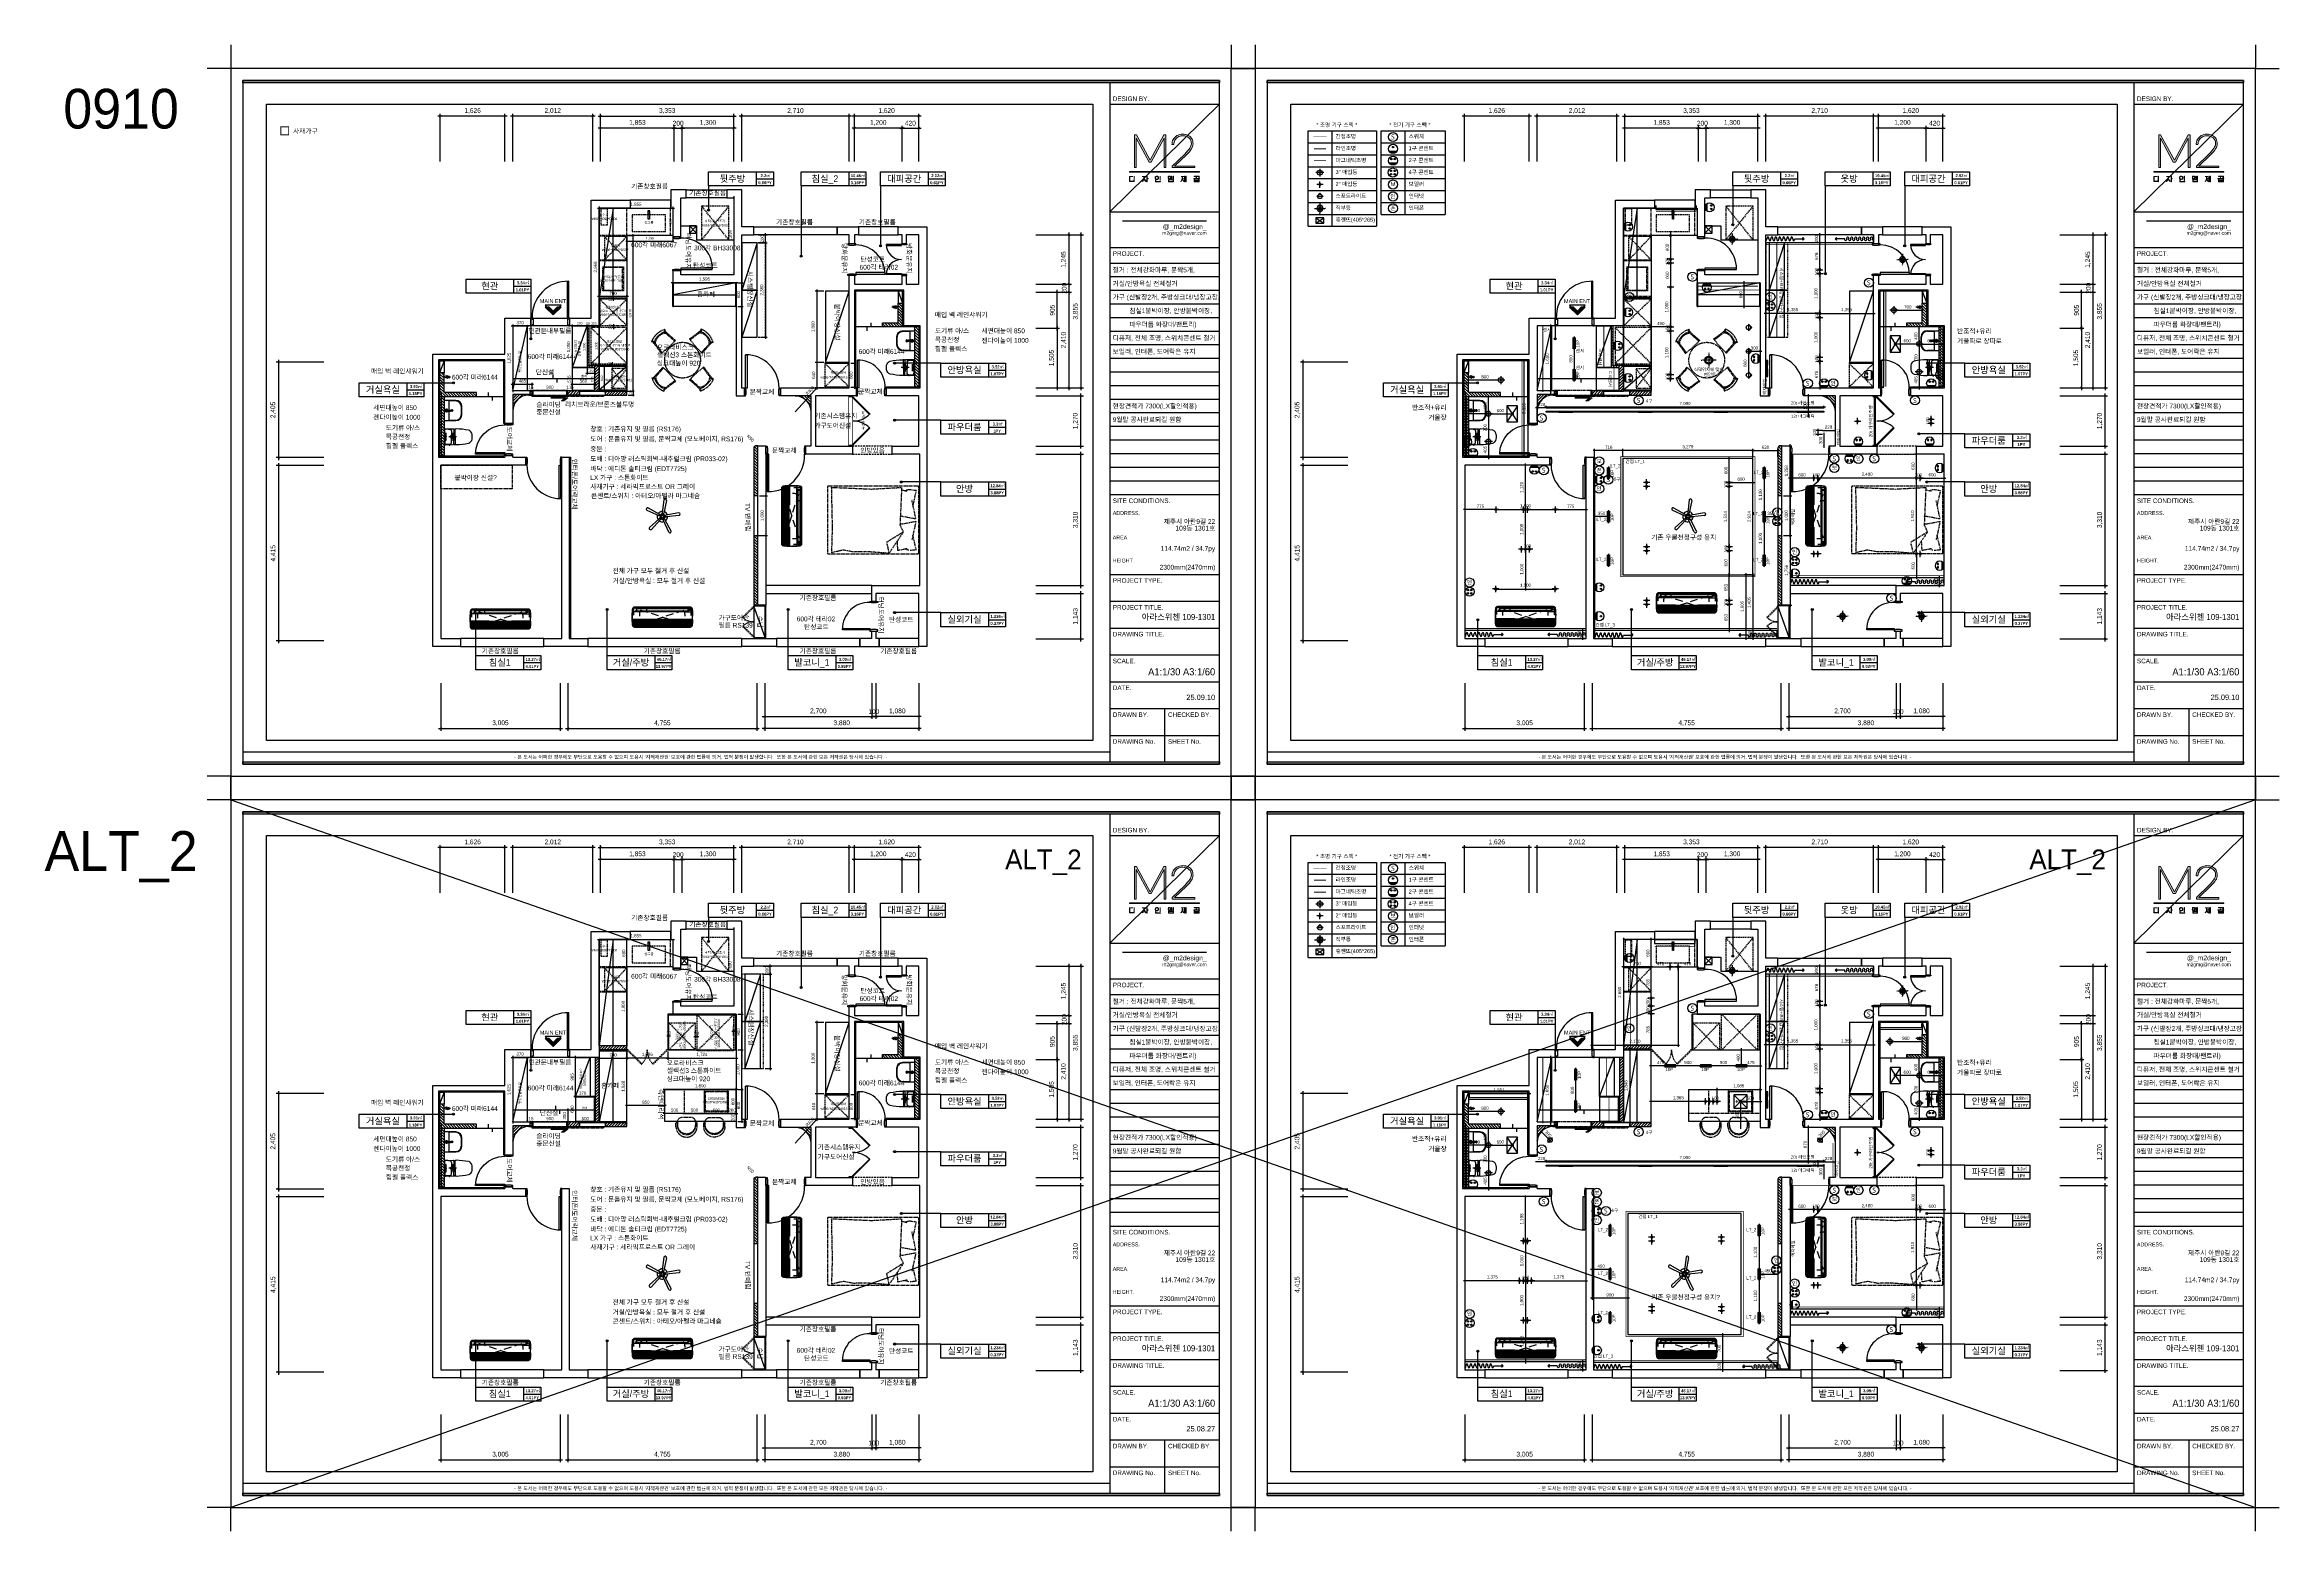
# Model space of a CAD drawing. Header units: millimetres. Extents: x 118028 to 193504, y 42792 to 96100.
# Drawn here: x 137214 to 193504, y 58660 to 96100 of the extents above; entities that cross this region are included whole.
import ezdxf
from ezdxf.enums import TextEntityAlignment as Align

# ---------------------------------------------------------------- set-up
doc = ezdxf.new("R2010")
doc.units = ezdxf.units.MM
doc.header["$LTSCALE"] = 30
doc.header["$PDMODE"] = 3
for name, pattern in [('DASHED', [0.75, 0.5, -0.25]), ('DASHEDX2', [1.5, 1, -0.5]), ('DH-HID2', [1.2, 0.8, -0.4]), ('HID', [2.3, 1.5, -0.8]), ('HID2', [1, 0.5, -0.5]), ('HIDDEN', [9.525, 6.35, -3.175])]:
    doc.linetypes.add(name, pattern=pattern)
doc.layers.get('DEFPOINTS').update_dxf_attribs({"color": 248})
for name, color, linetype in [('0-ELC TEXT', 7, 'Continuous'), ('01. F-소품', 3, 'Continuous'), ('03-TEXT', 3, 'Continuous'), ('03-WAL NEW', 3, 'Continuous'), ('06-FUR', 6, 'Continuous'), ('06-LIGHT', 4, 'Continuous'), ('07-DIM WAL', 5, 'Continuous'), ('2CONTINUOUS', 2, 'Continuous'), ('3.기호.계단선', 30, 'Continuous'), ('_LIBR', 4, 'Continuous'), ('_U+B808_U+C774_U+C5B4 2', 7, 'Continuous'), ('BATH', 5, 'Continuous'), ('C-WIN', 4, 'Continuous'), ('CEIL-DOOR', 6, 'Continuous'), ('CEIL-LIGHT', 7, 'Continuous'), ('CO-BATH', 6, 'Continuous'), ('CO-DO-FR', 7, 'Continuous'), ('CO-DOOR', 8, 'Continuous'), ('F-SYM', 7, 'Continuous'), ('FIN', 2, 'Continuous'), ('FORM(YOURNAME)-1', 1, 'Continuous'), ('FORM(YOURNAME)-11', 1, 'Continuous'), ('FU-FURM', 251, 'DH-HID2'), ('FUR', 8, 'DASHED'), ('HAT', 8, 'Continuous'), ('HL', 6, 'HIDDEN'), ('RC-LIGHT', 7, 'Continuous'), ('TOILET-1', 6, 'Continuous'), ('U-LANP', 6, 'Continuous'), ('도면층4', 4, 'Continuous'), ('도면층5', 5, 'Continuous'), ('도면층8', 8, 'Continuous'), ('설비', 140, 'Continuous'), ('욕실마감선', 4, 'Continuous')]:
    doc.layers.add(name, color=color, linetype=linetype)
doc.styles.add('HY 울릉도 L', font='')
doc.styles.add('YOURNAME', font='HY울릉도M.TTF')
doc.styles.add('넥슨고딕', font='NEXONLv1GothicBold.ttf')
doc.styles.add('코레일둥고', font='Korail_Round_Gothic_Medium.ttf')
doc.styles.get('HY 울릉도 L').set_extended_font_data('HY울릉도L')
doc.dimstyles.new('30', dxfattribs={"dimscale": 30, "dimtxt": 2, "dimasz": 1, "dimexe": 1, "dimexo": 1, "dimgap": 1, "dimtad": 1, "dimdec": 0, "dimrnd": 0.05, "dimdsep": 46, "dimlunit": 6, "dimtxsty": 'HY 울릉도 L', "dimblk": 'ARCHTICK', "dimcen": 2.5, "dimdle": 1, "dimclrd": 133, "dimclre": 133, "dimclrt": 30, "dimadec": 0, "dimazin": 0, "dimtfac": 1, "dimtdec": 0, "dimtix": 1, "dimtmove": 2, "dimatfit": 3, "dimldrblk": 'ARCHTICK', "dimfxl": 1, "dimlwd": -1, "dimlwe": -1, "dimarcsym": 0})
doc.dimstyles.new('40', dxfattribs={"dimscale": 40, "dimtxt": 2, "dimasz": 1, "dimexe": 1, "dimexo": 1, "dimgap": 1, "dimtad": 1, "dimdec": 0, "dimrnd": 0.05, "dimdsep": 46, "dimlunit": 6, "dimtxsty": 'HY 울릉도 L', "dimblk": 'ARCHTICK', "dimcen": 2.5, "dimdle": 1, "dimclrd": 133, "dimclre": 133, "dimclrt": 30, "dimadec": 0, "dimazin": 0, "dimtfac": 1, "dimtdec": 0, "dimtix": 1, "dimtmove": 2, "dimatfit": 3, "dimldrblk": 'ARCHTICK', "dimfxl": 1, "dimlwd": -1, "dimlwe": -1, "dimarcsym": 0})
doc.dimstyles.new('60', dxfattribs={"dimscale": 60, "dimtxt": 2, "dimasz": 1, "dimexe": 1, "dimexo": 1, "dimgap": 1, "dimtad": 1, "dimdec": 0, "dimrnd": 0.05, "dimdsep": 46, "dimlunit": 6, "dimtxsty": 'HY 울릉도 L', "dimblk": 'ARCHTICK', "dimcen": 2.5, "dimdle": 1, "dimclrd": 133, "dimclre": 133, "dimclrt": 30, "dimadec": 0, "dimazin": 0, "dimtfac": 1, "dimtdec": 0, "dimtix": 1, "dimtmove": 2, "dimatfit": 3, "dimldrblk": 'ARCHTICK', "dimfxl": 1, "dimlwd": -1, "dimlwe": -1, "dimarcsym": 0})
pattern_1 = [(45, (25763, 20), (-35.355339, 35.355339), [])]
pattern_2 = [(135, (273214.78, -123514.83), (-35.355339, -35.355339), [])]
pattern_3 = [(135, (272673.75, -123468.83), (-35.355339, -35.355339), [])]
pattern_4 = [(45, (-37, 20), (-35.355339, 35.355339), [])]
pattern_5 = [(135, (247414.78, -123514.83), (-35.355339, -35.355339), [])]
pattern_6 = [(135, (246873.75, -123468.83), (-35.355339, -35.355339), [])]
pattern_7 = [(45, (-37, -18400), (-35.355339, 35.355339), [])]
pattern_8 = [(135, (247414.78, -141934.83), (-35.355339, -35.355339), [])]
pattern_9 = [(135, (246873.75, -141888.83), (-35.355339, -35.355339), [])]
pattern_10 = [(45, (59766.08, -18400), (-35.355339, 35.355339), [])]
pattern_11 = [(135, (307217.86, -141934.83), (-35.355339, -35.355339), [])]
pattern_12 = [(135, (306676.83, -141888.83), (-35.355339, -35.355339), [])]

# ---------------------------------------------------------------- blocks, each defined once
blk = doc.blocks.new('block 34')
at = {"layer": '_U+B808_U+C774_U+C5B4 2'}
h = blk.add_hatch(color=35, dxfattribs=at)
h.dxf.hatch_style = 2
h.paths.add_polyline_path([(674.6, -105.5), (675.7, -105.5), (683.4, -119.7), (691.1, -105.5), (692.2, -105.5), (692.2, -123.8), (691.2, -123.8), (691.2, -107.3), (684, -120.7), (682.8, -120.7), (675.6, -107.3), (675.6, -123.8), (674.6, -123.8)])
h = blk.add_hatch(color=35, dxfattribs=at)
h.dxf.hatch_style = 2
edge = h.paths.add_edge_path()
edge.add_spline(control_points=[(704.7, -105.8), (705.6, -106.2), (706.3, -106.8), (706.7, -107.6), (707.2, -108.4), (707.4, -109.4), (707.4, -110.5), (707.4, -111.4), (707.1, -112.4), (706.5, -113.3), (705.9, -114.3), (705, -115.4), (703.7, -116.6), (703.7, -116.6), (697.1, -122.9), (697.1, -122.9), (697.1, -122.9), (708.3, -122.9), (708.3, -122.9), (708.3, -122.9), (708.3, -123.8), (708.3, -123.8), (708.3, -123.8), (695.7, -123.8), (695.7, -123.8), (695.7, -123.8), (695.7, -122.9), (695.7, -122.9), (695.7, -122.9), (702.7, -116.2), (702.7, -116.2), (704, -114.9), (704.9, -113.9), (705.5, -112.9), (706.1, -112), (706.5, -111.2), (706.5, -110.5), (706.5, -109.1), (706, -108), (705.1, -107.2), (704.2, -106.4), (703.1, -106), (701.6, -106), (700.5, -106), (699.6, -106.3), (698.9, -106.7), (698.1, -107.2), (697.6, -107.8), (697.2, -108.5), (696.8, -109.2), (696.6, -110.1), (696.6, -110.9), (696.6, -110.9), (695.6, -110.9), (695.6, -110.9), (695.6, -109.9), (695.8, -108.9), (696.3, -108), (696.8, -107.2), (697.5, -106.5), (698.4, -105.9), (699.3, -105.4), (700.3, -105.1), (701.6, -105.1), (702.8, -105.1), (703.8, -105.3), (704.7, -105.8)], knot_values=[0, 0, 0, 0, 1, 1, 1, 2, 2, 2, 3, 3, 3, 4, 4, 4, 5, 5, 5, 6, 6, 6, 7, 7, 7, 8, 8, 8, 9, 9, 9, 10, 10, 10, 11, 11, 11, 12, 12, 12, 13, 13, 13, 14, 14, 14, 15, 15, 15, 16, 16, 16, 17, 17, 17, 18, 18, 18, 19, 19, 19, 20, 20, 20, 21, 21, 21, 22, 22, 22, 22], degree=3, periodic=0)
at = {"layer": '_U+B808_U+C774_U+C5B4 2', "lineweight": 0}
blk.add_lwpolyline([(674.6, -105.5), (675.7, -105.5), (683.4, -119.7), (691.1, -105.5), (692.2, -105.5), (692.2, -123.8), (691.2, -123.8), (691.2, -107.3), (684, -120.7), (682.8, -120.7), (675.6, -107.3), (675.6, -123.8), (674.6, -123.8), (674.6, -105.5)], dxfattribs=at)
blk.add_open_spline([(704.7, -105.8), (705.6, -106.2), (706.3, -106.8), (706.7, -107.6), (707.2, -108.4), (707.4, -109.4), (707.4, -110.5), (707.4, -111.4), (707.1, -112.4), (706.5, -113.3), (705.9, -114.3), (705, -115.4), (703.7, -116.6), (703.7, -116.6), (697.1, -122.9), (697.1, -122.9), (697.1, -122.9), (708.3, -122.9), (708.3, -122.9), (708.3, -122.9), (708.3, -123.8), (708.3, -123.8), (708.3, -123.8), (695.7, -123.8), (695.7, -123.8), (695.7, -123.8), (695.7, -122.9), (695.7, -122.9), (695.7, -122.9), (702.7, -116.2), (702.7, -116.2), (704, -114.9), (704.9, -113.9), (705.5, -112.9), (706.1, -112), (706.5, -111.2), (706.5, -110.5), (706.5, -109.1), (706, -108), (705.1, -107.2), (704.2, -106.4), (703.1, -106), (701.6, -106), (700.5, -106), (699.6, -106.3), (698.9, -106.7), (698.1, -107.2), (697.6, -107.8), (697.2, -108.5), (696.8, -109.2), (696.6, -110.1), (696.6, -110.9), (696.6, -110.9), (695.6, -110.9), (695.6, -110.9), (695.6, -109.9), (695.8, -108.9), (696.3, -108), (696.8, -107.2), (697.5, -106.5), (698.4, -105.9), (699.3, -105.4), (700.3, -105.1), (701.6, -105.1), (702.8, -105.1), (703.8, -105.3), (704.7, -105.8)], degree=3, knots=[0, 0, 0, 0, 1, 1, 1, 2, 2, 2, 3, 3, 3, 4, 4, 4, 5, 5, 5, 6, 6, 6, 7, 7, 7, 8, 8, 8, 9, 9, 9, 10, 10, 10, 11, 11, 11, 12, 12, 12, 13, 13, 13, 14, 14, 14, 15, 15, 15, 16, 16, 16, 17, 17, 17, 18, 18, 18, 19, 19, 19, 20, 20, 20, 21, 21, 21, 22, 22, 22, 22], dxfattribs=at)
blk = doc.blocks.new('block 35')
at = {"layer": '_U+B808_U+C774_U+C5B4 2'}
h = blk.add_hatch(color=35, dxfattribs=at)
h.dxf.hatch_style = 2
edge = h.paths.add_edge_path()
edge.add_spline(control_points=[(673.7, -128.8), (673.7, -128.8), (672, -128.8), (672, -128.8), (672, -128.8), (672, -131.4), (672, -131.4), (672, -131.4), (673.1, -131.4), (673.1, -131.4), (673.3, -131.4), (673.4, -131.3), (673.6, -131.3), (673.7, -131.3), (673.9, -131.2), (674, -131.2), (674, -131.2), (674, -131.4), (674, -131.4), (673.9, -131.4), (673.8, -131.4), (673.6, -131.5), (673.5, -131.5), (673.3, -131.5), (673.1, -131.5), (673.1, -131.5), (671.8, -131.5), (671.8, -131.5), (671.8, -131.5), (671.8, -128.7), (671.8, -128.7), (671.8, -128.7), (673.7, -128.7), (673.7, -128.7), (673.7, -128.7), (673.7, -128.8), (673.7, -128.8)], knot_values=[0, 0, 0, 0, 1, 1, 1, 2, 2, 2, 3, 3, 3, 4, 4, 4, 5, 5, 5, 6, 6, 6, 7, 7, 7, 8, 8, 8, 9, 9, 9, 10, 10, 10, 11, 11, 11, 12, 12, 12, 12], degree=3, periodic=0)
h.paths.add_polyline_path([(674.5, -131.7), (674.4, -131.7), (674.4, -128.5), (674.5, -128.5)])
h = blk.add_hatch(color=35, dxfattribs=at)
h.dxf.hatch_style = 2
edge = h.paths.add_edge_path()
edge.add_spline(control_points=[(680, -130), (680, -130), (681.1, -131.4), (681.1, -131.4), (681.1, -131.4), (681, -131.5), (681, -131.5), (681, -131.5), (679.9, -130.2), (679.9, -130.2), (679.8, -130.6), (679.7, -130.9), (679.5, -131.1), (679.3, -131.3), (679.1, -131.5), (678.9, -131.5), (678.9, -131.5), (678.9, -131.4), (678.9, -131.4), (679.1, -131.3), (679.3, -131.2), (679.4, -130.9), (679.6, -130.7), (679.7, -130.4), (679.8, -130), (679.9, -129.7), (679.9, -129.3), (679.9, -128.8), (679.9, -128.8), (679, -128.8), (679, -128.8), (679, -128.8), (679, -128.7), (679, -128.7), (679, -128.7), (681, -128.7), (681, -128.7), (681, -128.7), (681, -128.8), (681, -128.8), (681, -128.8), (680.1, -128.8), (680.1, -128.8), (680.1, -129.3), (680, -129.7), (680, -130)], knot_values=[0, 0, 0, 0, 1, 1, 1, 2, 2, 2, 3, 3, 3, 4, 4, 4, 5, 5, 5, 6, 6, 6, 7, 7, 7, 8, 8, 8, 9, 9, 9, 10, 10, 10, 11, 11, 11, 12, 12, 12, 13, 13, 13, 14, 14, 14, 15, 15, 15, 15], degree=3, periodic=0)
h.paths.add_polyline_path([(682.2, -130.1), (681.7, -130.1), (681.7, -131.7), (681.5, -131.7), (681.5, -128.5), (681.7, -128.5), (681.7, -129.9), (682.2, -129.9)])
h = blk.add_hatch(color=35, dxfattribs=at)
h.dxf.hatch_style = 2
edge = h.paths.add_edge_path()
edge.add_spline(control_points=[(687.7, -128.7), (687.8, -128.8), (688, -128.9), (688, -129), (688.1, -129.1), (688.1, -129.3), (688.1, -129.5), (688.1, -129.6), (688.1, -129.8), (688, -129.9), (688, -130.1), (687.8, -130.2), (687.7, -130.3), (687.5, -130.3), (687.4, -130.4), (687.2, -130.4), (686.9, -130.4), (686.8, -130.3), (686.6, -130.3), (686.5, -130.2), (686.4, -130.1), (686.3, -129.9), (686.2, -129.8), (686.2, -129.6), (686.2, -129.5), (686.2, -129.3), (686.2, -129.1), (686.3, -129), (686.4, -128.9), (686.5, -128.8), (686.6, -128.7), (686.8, -128.6), (686.9, -128.6), (687.2, -128.6), (687.4, -128.6), (687.5, -128.6), (687.7, -128.7)], knot_values=[0, 0, 0, 0, 1, 1, 1, 2, 2, 2, 3, 3, 3, 4, 4, 4, 5, 5, 5, 6, 6, 6, 7, 7, 7, 8, 8, 8, 9, 9, 9, 10, 10, 10, 11, 11, 11, 12, 12, 12, 12], degree=3, periodic=0)
edge = h.paths.add_edge_path()
edge.add_spline(control_points=[(686.7, -128.8), (686.6, -128.9), (686.5, -128.9), (686.4, -129.1), (686.4, -129.2), (686.3, -129.3), (686.3, -129.5), (686.3, -129.6), (686.4, -129.8), (686.4, -129.9), (686.5, -130), (686.6, -130.1), (686.7, -130.2), (686.8, -130.2), (687, -130.2), (687.2, -130.2), (687.3, -130.2), (687.5, -130.2), (687.6, -130.2), (687.7, -130.1), (687.8, -130), (687.9, -129.9), (687.9, -129.8), (688, -129.6), (688, -129.5), (688, -129.3), (687.9, -129.2), (687.9, -129.1), (687.8, -128.9), (687.7, -128.9), (687.6, -128.8), (687.5, -128.7), (687.3, -128.7), (687.2, -128.7), (687, -128.7), (686.8, -128.7), (686.7, -128.8)], knot_values=[0, 0, 0, 0, 1, 1, 1, 2, 2, 2, 3, 3, 3, 4, 4, 4, 5, 5, 5, 6, 6, 6, 7, 7, 7, 8, 8, 8, 9, 9, 9, 10, 10, 10, 11, 11, 11, 12, 12, 12, 12], degree=3, periodic=0)
h.paths.add_polyline_path([(686.6, -131.5), (689.2, -131.5), (689.2, -131.7), (686.4, -131.7), (686.4, -130.7), (686.6, -130.7)])
h.paths.add_polyline_path([(689, -130.9), (688.9, -130.9), (688.9, -128.5), (689, -128.5)])
h = blk.add_hatch(color=35, dxfattribs=at)
h.dxf.hatch_style = 2
edge = h.paths.add_edge_path()
edge.add_spline(control_points=[(694.7, -130), (694.5, -130.2), (694.4, -130.2), (694.1, -130.2), (693.9, -130.2), (693.7, -130.2), (693.6, -130), (693.5, -129.8), (693.4, -129.6), (693.4, -129.4), (693.4, -129.1), (693.5, -128.9), (693.6, -128.8), (693.7, -128.6), (693.9, -128.5), (694.1, -128.5), (694.3, -128.5), (694.5, -128.6), (694.6, -128.7), (694.8, -128.9), (694.8, -129), (694.8, -129.2), (694.8, -129.2), (695.4, -129.2), (695.4, -129.2), (695.4, -129.2), (695.4, -128.5), (695.4, -128.5), (695.4, -128.5), (695.6, -128.5), (695.6, -128.5), (695.6, -128.5), (695.6, -130.3), (695.6, -130.3), (695.6, -130.3), (695.4, -130.3), (695.4, -130.3), (695.4, -130.3), (695.4, -129.4), (695.4, -129.4), (695.4, -129.4), (694.9, -129.4), (694.9, -129.4), (694.9, -129.6), (694.8, -129.8), (694.7, -130)], knot_values=[0, 0, 0, 0, 1, 1, 1, 2, 2, 2, 3, 3, 3, 4, 4, 4, 5, 5, 5, 6, 6, 6, 7, 7, 7, 8, 8, 8, 9, 9, 9, 10, 10, 10, 11, 11, 11, 12, 12, 12, 13, 13, 13, 14, 14, 14, 15, 15, 15, 15], degree=3, periodic=0)
edge = h.paths.add_edge_path()
edge.add_spline(control_points=[(693.7, -129.9), (693.8, -130), (694, -130.1), (694.1, -130.1), (694.3, -130.1), (694.5, -130), (694.5, -129.9), (694.6, -129.8), (694.7, -129.6), (694.7, -129.4), (694.7, -129.2), (694.6, -129), (694.5, -128.9), (694.5, -128.8), (694.3, -128.7), (694.1, -128.7), (694, -128.7), (693.8, -128.8), (693.7, -128.9), (693.6, -129), (693.6, -129.2), (693.6, -129.4), (693.6, -129.6), (693.6, -129.8), (693.7, -129.9)], knot_values=[0, 0, 0, 0, 1, 1, 1, 2, 2, 2, 3, 3, 3, 4, 4, 4, 5, 5, 5, 6, 6, 6, 7, 7, 7, 8, 8, 8, 8], degree=3, periodic=0)
h.paths.add_polyline_path([(693.7, -130.6), (696.4, -130.6), (696.4, -131.7), (693.7, -131.7)])
h.paths.add_polyline_path([(693.9, -131.5), (696.2, -131.5), (696.2, -130.7), (693.9, -130.7)])
h.paths.add_polyline_path([(696.4, -128.5), (696.4, -130.3), (696.2, -130.3), (696.2, -128.5)])
h = blk.add_hatch(color=35, dxfattribs=at)
h.dxf.hatch_style = 2
edge = h.paths.add_edge_path()
edge.add_spline(control_points=[(701.5, -129.9), (701.5, -129.9), (702.3, -131.4), (702.3, -131.4), (702.3, -131.4), (702.1, -131.5), (702.1, -131.5), (702.1, -131.5), (701.4, -130.2), (701.4, -130.2), (701.3, -130.9), (701, -131.4), (700.6, -131.5), (700.6, -131.5), (700.6, -131.4), (700.6, -131.4), (700.9, -131.3), (701.1, -131), (701.2, -130.5), (701.3, -130.1), (701.4, -129.5), (701.4, -128.8), (701.4, -128.8), (700.7, -128.8), (700.7, -128.8), (700.7, -128.8), (700.7, -128.7), (700.7, -128.7), (700.7, -128.7), (702.2, -128.7), (702.2, -128.7), (702.2, -128.7), (702.2, -128.8), (702.2, -128.8), (702.2, -128.8), (701.5, -128.8), (701.5, -128.8), (701.5, -129.2), (701.5, -129.6), (701.5, -129.9)], knot_values=[0, 0, 0, 0, 1, 1, 1, 2, 2, 2, 3, 3, 3, 4, 4, 4, 5, 5, 5, 6, 6, 6, 7, 7, 7, 8, 8, 8, 9, 9, 9, 10, 10, 10, 11, 11, 11, 12, 12, 12, 13, 13, 13, 13], degree=3, periodic=0)
h.paths.add_polyline_path([(702.6, -128.5), (702.8, -128.5), (702.8, -131.7), (702.6, -131.7), (702.6, -129.9), (702, -129.9), (702, -129.8), (702.6, -129.8)])
h.paths.add_polyline_path([(703.6, -128.5), (703.6, -131.7), (703.4, -131.7), (703.4, -128.5)])
h = blk.add_hatch(color=35, dxfattribs=at)
h.dxf.hatch_style = 2
h.paths.add_polyline_path([(711, -129.9), (711, -130.1), (707.8, -130.1), (707.8, -129.9), (709.2, -129.9), (709.2, -129.2), (709.3, -129.2), (709.3, -129.9)])
h.paths.add_polyline_path([(710.6, -128.7), (708.1, -128.7), (708.1, -128.6), (710.8, -128.6), (710.8, -129.6), (710.6, -129.6)])
h.paths.add_polyline_path([(710.6, -130.4), (710.8, -130.4), (710.8, -131.7), (708.1, -131.7), (708.1, -130.4), (708.2, -130.4), (708.2, -130.8), (710.6, -130.8)])
h.paths.add_polyline_path([(710.6, -131.5), (710.6, -131), (708.2, -131), (708.2, -131.5)])
at = {"layer": '_U+B808_U+C774_U+C5B4 2', "lineweight": 0}
for points in [[(674.5, -131.7), (674.4, -131.7), (674.4, -128.5), (674.5, -128.5), (674.5, -131.7)], [(682.2, -130.1), (681.7, -130.1), (681.7, -131.7), (681.5, -131.7), (681.5, -128.5), (681.7, -128.5), (681.7, -129.9), (682.2, -129.9), (682.2, -130.1)], [(686.6, -131.5), (689.2, -131.5), (689.2, -131.7), (686.4, -131.7), (686.4, -130.7), (686.6, -130.7), (686.6, -131.5)], [(689, -130.9), (688.9, -130.9), (688.9, -128.5), (689, -128.5), (689, -130.9)], [(693.7, -130.6), (696.4, -130.6), (696.4, -131.7), (693.7, -131.7), (693.7, -130.6)], [(693.9, -131.5), (696.2, -131.5), (696.2, -130.7), (693.9, -130.7), (693.9, -131.5)], [(696.4, -128.5), (696.4, -130.3), (696.2, -130.3), (696.2, -128.5), (696.4, -128.5)], [(702.6, -128.5), (702.8, -128.5), (702.8, -131.7), (702.6, -131.7), (702.6, -129.9), (702, -129.9), (702, -129.8), (702.6, -129.8), (702.6, -128.5)], [(703.6, -128.5), (703.6, -131.7), (703.4, -131.7), (703.4, -128.5), (703.6, -128.5)], [(711, -129.9), (711, -130.1), (707.8, -130.1), (707.8, -129.9), (709.2, -129.9), (709.2, -129.2), (709.3, -129.2), (709.3, -129.9), (711, -129.9)], [(710.6, -128.7), (708.1, -128.7), (708.1, -128.6), (710.8, -128.6), (710.8, -129.6), (710.6, -129.6), (710.6, -128.7)], [(710.6, -130.4), (710.8, -130.4), (710.8, -131.7), (708.1, -131.7), (708.1, -130.4), (708.2, -130.4), (708.2, -130.8), (710.6, -130.8), (710.6, -130.4)], [(710.6, -131.5), (710.6, -131), (708.2, -131), (708.2, -131.5), (710.6, -131.5)]]:
    blk.add_lwpolyline(points, dxfattribs=at)
for points, knots in [([(673.7, -128.8), (673.7, -128.8), (672, -128.8), (672, -128.8), (672, -128.8), (672, -131.4), (672, -131.4), (672, -131.4), (673.1, -131.4), (673.1, -131.4), (673.3, -131.4), (673.4, -131.3), (673.6, -131.3), (673.7, -131.3), (673.9, -131.2), (674, -131.2), (674, -131.2), (674, -131.4), (674, -131.4), (673.9, -131.4), (673.8, -131.4), (673.6, -131.5), (673.5, -131.5), (673.3, -131.5), (673.1, -131.5), (673.1, -131.5), (671.8, -131.5), (671.8, -131.5), (671.8, -131.5), (671.8, -128.7), (671.8, -128.7), (671.8, -128.7), (673.7, -128.7), (673.7, -128.7), (673.7, -128.7), (673.7, -128.8), (673.7, -128.8)], [0, 0, 0, 0, 1, 1, 1, 2, 2, 2, 3, 3, 3, 4, 4, 4, 5, 5, 5, 6, 6, 6, 7, 7, 7, 8, 8, 8, 9, 9, 9, 10, 10, 10, 11, 11, 11, 12, 12, 12, 12]), ([(680, -130), (680, -130), (681.1, -131.4), (681.1, -131.4), (681.1, -131.4), (681, -131.5), (681, -131.5), (681, -131.5), (679.9, -130.2), (679.9, -130.2), (679.8, -130.6), (679.7, -130.9), (679.5, -131.1), (679.3, -131.3), (679.1, -131.5), (678.9, -131.5), (678.9, -131.5), (678.9, -131.4), (678.9, -131.4), (679.1, -131.3), (679.3, -131.2), (679.4, -130.9), (679.6, -130.7), (679.7, -130.4), (679.8, -130), (679.9, -129.7), (679.9, -129.3), (679.9, -128.8), (679.9, -128.8), (679, -128.8), (679, -128.8), (679, -128.8), (679, -128.7), (679, -128.7), (679, -128.7), (681, -128.7), (681, -128.7), (681, -128.7), (681, -128.8), (681, -128.8), (681, -128.8), (680.1, -128.8), (680.1, -128.8), (680.1, -129.3), (680, -129.7), (680, -130)], [0, 0, 0, 0, 1, 1, 1, 2, 2, 2, 3, 3, 3, 4, 4, 4, 5, 5, 5, 6, 6, 6, 7, 7, 7, 8, 8, 8, 9, 9, 9, 10, 10, 10, 11, 11, 11, 12, 12, 12, 13, 13, 13, 14, 14, 14, 15, 15, 15, 15]), ([(687.7, -128.7), (687.8, -128.8), (688, -128.9), (688, -129), (688.1, -129.1), (688.1, -129.3), (688.1, -129.5), (688.1, -129.6), (688.1, -129.8), (688, -129.9), (688, -130.1), (687.8, -130.2), (687.7, -130.3), (687.5, -130.3), (687.4, -130.4), (687.2, -130.4), (686.9, -130.4), (686.8, -130.3), (686.6, -130.3), (686.5, -130.2), (686.4, -130.1), (686.3, -129.9), (686.2, -129.8), (686.2, -129.6), (686.2, -129.5), (686.2, -129.3), (686.2, -129.1), (686.3, -129), (686.4, -128.9), (686.5, -128.8), (686.6, -128.7), (686.8, -128.6), (686.9, -128.6), (687.2, -128.6), (687.4, -128.6), (687.5, -128.6), (687.7, -128.7)], [0, 0, 0, 0, 1, 1, 1, 2, 2, 2, 3, 3, 3, 4, 4, 4, 5, 5, 5, 6, 6, 6, 7, 7, 7, 8, 8, 8, 9, 9, 9, 10, 10, 10, 11, 11, 11, 12, 12, 12, 12]), ([(686.7, -128.8), (686.6, -128.9), (686.5, -128.9), (686.4, -129.1), (686.4, -129.2), (686.3, -129.3), (686.3, -129.5), (686.3, -129.6), (686.4, -129.8), (686.4, -129.9), (686.5, -130), (686.6, -130.1), (686.7, -130.2), (686.8, -130.2), (687, -130.2), (687.2, -130.2), (687.3, -130.2), (687.5, -130.2), (687.6, -130.2), (687.7, -130.1), (687.8, -130), (687.9, -129.9), (687.9, -129.8), (688, -129.6), (688, -129.5), (688, -129.3), (687.9, -129.2), (687.9, -129.1), (687.8, -128.9), (687.7, -128.9), (687.6, -128.8), (687.5, -128.7), (687.3, -128.7), (687.2, -128.7), (687, -128.7), (686.8, -128.7), (686.7, -128.8)], [0, 0, 0, 0, 1, 1, 1, 2, 2, 2, 3, 3, 3, 4, 4, 4, 5, 5, 5, 6, 6, 6, 7, 7, 7, 8, 8, 8, 9, 9, 9, 10, 10, 10, 11, 11, 11, 12, 12, 12, 12]), ([(694.7, -130), (694.5, -130.2), (694.4, -130.2), (694.1, -130.2), (693.9, -130.2), (693.7, -130.2), (693.6, -130), (693.5, -129.8), (693.4, -129.6), (693.4, -129.4), (693.4, -129.1), (693.5, -128.9), (693.6, -128.8), (693.7, -128.6), (693.9, -128.5), (694.1, -128.5), (694.3, -128.5), (694.5, -128.6), (694.6, -128.7), (694.8, -128.9), (694.8, -129), (694.8, -129.2), (694.8, -129.2), (695.4, -129.2), (695.4, -129.2), (695.4, -129.2), (695.4, -128.5), (695.4, -128.5), (695.4, -128.5), (695.6, -128.5), (695.6, -128.5), (695.6, -128.5), (695.6, -130.3), (695.6, -130.3), (695.6, -130.3), (695.4, -130.3), (695.4, -130.3), (695.4, -130.3), (695.4, -129.4), (695.4, -129.4), (695.4, -129.4), (694.9, -129.4), (694.9, -129.4), (694.9, -129.6), (694.8, -129.8), (694.7, -130)], [0, 0, 0, 0, 1, 1, 1, 2, 2, 2, 3, 3, 3, 4, 4, 4, 5, 5, 5, 6, 6, 6, 7, 7, 7, 8, 8, 8, 9, 9, 9, 10, 10, 10, 11, 11, 11, 12, 12, 12, 13, 13, 13, 14, 14, 14, 15, 15, 15, 15]), ([(693.7, -129.9), (693.8, -130), (694, -130.1), (694.1, -130.1), (694.3, -130.1), (694.5, -130), (694.5, -129.9), (694.6, -129.8), (694.7, -129.6), (694.7, -129.4), (694.7, -129.2), (694.6, -129), (694.5, -128.9), (694.5, -128.8), (694.3, -128.7), (694.1, -128.7), (694, -128.7), (693.8, -128.8), (693.7, -128.9), (693.6, -129), (693.6, -129.2), (693.6, -129.4), (693.6, -129.6), (693.6, -129.8), (693.7, -129.9)], [0, 0, 0, 0, 1, 1, 1, 2, 2, 2, 3, 3, 3, 4, 4, 4, 5, 5, 5, 6, 6, 6, 7, 7, 7, 8, 8, 8, 8]), ([(701.5, -129.9), (701.5, -129.9), (702.3, -131.4), (702.3, -131.4), (702.3, -131.4), (702.1, -131.5), (702.1, -131.5), (702.1, -131.5), (701.4, -130.2), (701.4, -130.2), (701.3, -130.9), (701, -131.4), (700.6, -131.5), (700.6, -131.5), (700.6, -131.4), (700.6, -131.4), (700.9, -131.3), (701.1, -131), (701.2, -130.5), (701.3, -130.1), (701.4, -129.5), (701.4, -128.8), (701.4, -128.8), (700.7, -128.8), (700.7, -128.8), (700.7, -128.8), (700.7, -128.7), (700.7, -128.7), (700.7, -128.7), (702.2, -128.7), (702.2, -128.7), (702.2, -128.7), (702.2, -128.8), (702.2, -128.8), (702.2, -128.8), (701.5, -128.8), (701.5, -128.8), (701.5, -129.2), (701.5, -129.6), (701.5, -129.9)], [0, 0, 0, 0, 1, 1, 1, 2, 2, 2, 3, 3, 3, 4, 4, 4, 5, 5, 5, 6, 6, 6, 7, 7, 7, 8, 8, 8, 9, 9, 9, 10, 10, 10, 11, 11, 11, 12, 12, 12, 13, 13, 13, 13])]:
    blk.add_open_spline(points, degree=3, knots=knots, dxfattribs=at)
blk = doc.blocks.new('block 33')
at = {"layer": '_U+B808_U+C774_U+C5B4 2'}
for name in ['block 34', 'block 35']:
    blk.add_blockref(name, (0, 0), dxfattribs=at)
blk = doc.blocks.new('block 32')
at = {"layer": '_U+B808_U+C774_U+C5B4 2'}
h = blk.add_hatch(color=35, dxfattribs=at)
h.dxf.hatch_style = 2
h.paths.add_polyline_path([(711, -126.3), (671.8, -126.3), (671.8, -125.9), (711, -125.9)])
at = {"layer": '_U+B808_U+C774_U+C5B4 2', "lineweight": 0}
blk.add_lwpolyline([(711, -126.3), (671.8, -126.3), (671.8, -125.9), (711, -125.9), (711, -126.3)], dxfattribs=at)
at = {"layer": '_U+B808_U+C774_U+C5B4 2'}
blk.add_blockref('block 33', (0, 0), dxfattribs=at)
blk = doc.blocks.new('FORM-ELEVATION')
at = {"layer": 'FORM(YOURNAME)-11'}
h = blk.add_hatch(color=256, dxfattribs=at)
h.dxf.hatch_style = 1
h.paths.add_polyline_path([(-10309, 35708), (71691, 35708), (71691, 35508), (-10309, 35508)])
h.paths.add_polyline_path([(-10309, -21492), (71691, -21492), (71691, -21692), (-10309, -21692)])
at = {"layer": 'DEFPOINTS', "color": 158}
for p, q in [((62481, 35508), (62481, -21492)), ((62481, 33708), (71691, 33708)), ((62481, 24686), (71691, 33708)), ((62481, 24686), (71691, 24686)), ((71691, 20353), (62481, 20353)), ((71691, 19211), (62481, 19211)), ((71691, 18069), (62481, 18069)), ((71691, 16927), (62481, 16927)), ((71691, 15784), (62481, 15784)), ((71691, 14642), (62481, 14642)), ((71691, 13500), (62481, 13500)), ((71691, 12358), (62481, 12358)), ((71691, 11216), (62481, 11216)), ((71691, 10074), (62481, 10074)), ((71691, 8932), (62481, 8932)), ((71691, 7790), (62481, 7790)), ((71691, 6647), (62481, 6647)), ((71691, 5505), (62481, 5505)), ((71691, 4363), (62481, 4363)), ((71691, 3221), (62481, 3221)), ((71691, 2079), (62481, 2079)), ((62481, -20692), (-10309, -20692))]:
    blk.add_line(p, q, dxfattribs=at)
at = {"layer": 'DEFPOINTS', "color": 1}
for points in [[(-11309, 38708), (-11309, 36708), (-13309, 36708)], [(72691, 38708), (72691, 36708), (74691, 36708)], [(-11309, -24692), (-11309, -22692), (-13309, -22692)], [(72691, -24692), (72691, -22692), (74691, -22692)]]:
    blk.add_lwpolyline(points, dxfattribs=at)
at = {"layer": 'DEFPOINTS', "color": 158}
for points in [[(-10309, -21692), (71691, -21692), (71691, 35708), (-10309, 35708)], [(-8309, 33708), (61071, 33708), (61071, -19692), (-8309, -19692)]]:
    blk.add_lwpolyline(points, close=True, dxfattribs=at)
at = {"layer": 'FORM(YOURNAME)-11', "color": 251}
blk.add_line((63550, 23916), (70622, 23916), dxfattribs=at)
at = {"layer": 'FORM(YOURNAME)-11', "color": 14}
for p, q in [((62481, 21686), (71691, 21686)), ((62481, 937), (71691, 937)), ((62481, -5756), (71691, -5756)), ((62481, -8009), (71691, -8009)), ((62481, -10261), (71691, -10261)), ((62481, -12514), (71691, -12514)), ((62481, -14766), (71691, -14766)), ((62481, -17019), (71691, -17019)), ((67086, -17019), (67086, -21492)), ((62481, -19271), (71691, -19271))]:
    blk.add_line(p, q, dxfattribs=at)
at = {"layer": 'FORM(YOURNAME)-11', "color": 250}
blk.add_lwpolyline([(-11309, -22692), (72691, -22692), (72691, 36708), (-11309, 36708)], close=True, dxfattribs=at)
at = {"layer": 'FORM(YOURNAME)-11'}
for points in [[(-10309, 35708), (71691, 35708), (71691, 35508), (-10309, 35508)], [(-10309, -21492), (71691, -21492), (71691, -21692), (-10309, -21692)]]:
    blk.add_lwpolyline(points, close=True, dxfattribs=at)
at = {"layer": '_U+B808_U+C774_U+C5B4 2', "xscale": 150, "yscale": 150, "zscale": 150}
blk.add_blockref('block 32', (-36628, 46957), dxfattribs=at)
at = {"layer": 'FORM(YOURNAME)-11', "color": 14, "style": 'YOURNAME'}
for s, height, p in [('DESIGN BY.', 386.1, (62739, 34170)), ('PROJECT.', 386.1, (62739, 21172)), ('SITE CONDITIONS.', 386.14, (62739, 422)), ('PROJECT TYPE.', 386.14, (62739, -6271)), ('PROJECT TITLE.', 386.14, (62739, -8524)), ('DRAWING TITLE.', 386.14, (62739, -10776)), ('SCALE.', 386.1, (62739, -13029)), ('DATE.', 386.1, (62739, -15281)), ('DRAWN BY.', 386.1, (62739, -17534)), ('CHECKED BY.', 386.14, (67376, -17534)), ('DRAWING No.', 386.14, (62739, -19786)), ('SHEET No.', 386.1, (67376, -19786))]:
    blk.add_text(s, height=height, dxfattribs=at).set_placement(p, align=Align.MIDDLE_LEFT)
for s, height, width, p in [('m2gmg@naver.com', 300, 0.995, (70622, 22747)), ('@_m2design_', 400, 1.03, (70622, 23242))]:
    blk.add_text(s, height=height, dxfattribs=dict(at, width=width)).set_placement(p, align=Align.RIGHT)
at = {"layer": 'FORM(YOURNAME)-11', "color": 251, "style": 'YOURNAME'}
for s, p in [('ADDRESS.', (62739, -608)), ('AREA.', (62739, -2667)), ('HEIGHT.', (62739, -4598))]:
    blk.add_text(s, height=321.8, dxfattribs=at).set_placement(p, align=Align.MIDDLE_LEFT)
at = {"layer": 'FORM(YOURNAME)-11', "color": 1, "style": 'YOURNAME'}
blk.add_text("- 본 도서는 어떠한 경우에도 무단으로 도용할 수 없으며 도용시 '지적재산권' 보호에 관한 법률에 의거, 법적 분쟁이 발생합니다.  또한 본 도서에 관한 모든 저작권은 당사에 있습니다. -", height=300, dxfattribs=at).set_placement((28146, -21092), align=Align.MIDDLE_CENTER)
at = {"layer": 'FORM(YOURNAME)-11', "color": 3, "style": 'YOURNAME'}
for tag, height, p in [('2', 451, (71041, -1863)), ('1', 451, (71041, -1219)), ('3', 451, (71041, -3150)), ('4', 451, (71041, -5081)), ('5', 515, (71041, -7398)), ('6', 515, (71041, -9650)), ('7', 515, (71041, -11903)), ('8', 515, (71041, -14155)), ('9', 515, (71041, -16408)), ('10', 515, (66791, -18596)), ('11', 515, (71041, -18660)), ('12', 515, (66791, -20848)), ('13', 515, (71041, -20848))]:
    blk.add_attdef(tag, text='', height=height, dxfattribs=at).set_placement(p, align=Align.MIDDLE_RIGHT)
blk = doc.blocks.new('hallogen')
h = blk.add_hatch(color=256)
h.dxf.hatch_style = 1
edge = h.paths.add_edge_path()
edge.add_arc((48592, 60854), 31.2, 0, 360, ccw=False)
at = {"color": 1, "linetype": 'Continuous'}
for p, q in [((48692, 60854), (48492, 60854)), ((48592, 60954), (48592, 60754))]:
    blk.add_line(p, q, dxfattribs=at)
at = {"color": 4, "linetype": 'Continuous'}
blk.add_circle((48592, 60854), 62.5, dxfattribs=at)
blk = doc.blocks.new('1')
at = {"linetype": 'Continuous'}
h = blk.add_hatch(color=4, dxfattribs=at)
h.dxf.hatch_style = 1
edge = h.paths.add_edge_path()
edge.add_arc((11539653, -14273504), 37.5, 0, 360)
at = {"color": 1, "linetype": 'Continuous'}
for p, q in [((11539520, -14273504), (11539787, -14273504)), ((11539653, -14273637), (11539653, -14273370))]:
    blk.add_line(p, q, dxfattribs=at)
at = {"color": 4, "linetype": 'Continuous'}
for radius in [41.5, 37.5]:
    blk.add_circle((11539653, -14273504), radius, dxfattribs=at)
blk = doc.blocks.new('매입등')
at = {"layer": 'HAT', "color": 1}
for p, q in [((-140, 0), (-130, 0)), ((120, 0), (-120, 0)), ((0, 140), (0, 130)), ((0, 120), (0, -120)), ((140, 0), (130, 0)), ((-140, 0), (-130, 0)), ((0, -140), (0, -130))]:
    blk.add_line(p, q, dxfattribs=at)
blk.add_circle((0, 0), 40, dxfattribs=at)
at = {"layer": 'U-LANP'}
blk.add_circle((0, 0), 75, dxfattribs=at)
blk = doc.blocks.new('A$C59950440')
at = {"layer": 'CEIL-DOOR'}
blk.add_blockref('매입등', (140, 140), dxfattribs=at)
blk = doc.blocks.new('SW')
at = {"layer": '설비', "color": 140}
blk.add_circle((11533254, -14277699), 184, dxfattribs=at)
at = {"layer": '설비', "color": 140, "insert": (11533320, -14277601), "char_height": 197.14, "width": 314.33, "attachment_point": 3, "style": '코레일둥고'}
blk.add_mtext('{\\fMalgun Gothic|b0|i0|c129|p50;S}', dxfattribs=at)
blk = doc.blocks.new('egoo')
at = {"layer": '설비'}
h = blk.add_hatch(color=140, dxfattribs=at)
edge = h.paths.add_edge_path()
edge.add_arc((1015645, 443434), 22.3, 0, 360)
h = blk.add_hatch(color=140, dxfattribs=at)
edge = h.paths.add_edge_path()
edge.add_arc((1015748, 443434), 22.3, 0, 360)
h = blk.add_hatch(color=140, dxfattribs=at)
edge = h.paths.add_edge_path()
edge.add_line((1015826, 443329), (1015567, 443329))
edge.add_ellipse((1015696, 443381), major_axis=(99, 99), ratio=1, start_angle=156.95778, end_angle=293.04222)
at = {"layer": '설비', "color": 140}
for centre, radius in [((1015696, 443381), 140), ((1015645, 443434), 22.3), ((1015748, 443434), 22.3)]:
    blk.add_circle(centre, radius, dxfattribs=at)
blk = doc.blocks.new('DLSXJSPT')
at = {"layer": '설비', "color": 140}
blk.add_circle((242956, 103418), 115, dxfattribs=at)
at = {"layer": '설비', "color": 140, "style": '코레일둥고'}
blk.add_text('인', height=100, dxfattribs=at).set_placement((242888, 103372))
blk = doc.blocks.new('DLSXJVHS')
at = {"layer": '설비', "color": 140}
blk.add_circle((236551, 103608), 115, dxfattribs=at)
at = {"layer": '설비', "color": 140, "style": '코레일둥고'}
blk.add_text('폰', height=100, dxfattribs=at).set_placement((236487, 103564))
blk = doc.blocks.new('DLFRN')
at = {"layer": '설비'}
h = blk.add_hatch(color=140, dxfattribs=at)
edge = h.paths.add_edge_path()
edge.add_line((236659, 104765), (236446, 104765))
edge.add_ellipse((236552, 104808), major_axis=(81.3, 81.3), ratio=1, start_angle=156.9578, end_angle=293.0422)
h = blk.add_hatch(color=140, dxfattribs=at)
edge = h.paths.add_edge_path()
edge.add_arc((236552, 104851), 18.3, 0, 360)
at = {"layer": '설비', "color": 140}
for centre, radius in [((236552, 104808), 115), ((236552, 104851), 18.3)]:
    blk.add_circle(centre, radius, dxfattribs=at)
blk = doc.blocks.new('QHDLFFJ')
at = {"layer": '설비', "color": 140}
blk.add_circle((236551, 104208), 115, dxfattribs=at)
at = {"layer": '설비', "color": 140, "style": '코레일둥고'}
blk.add_text('보 ', height=100, dxfattribs=at).set_placement((236490, 104164))
blk = doc.blocks.new('4RNZHS')
at = {"layer": '설비'}
h = blk.add_hatch(color=140, dxfattribs=at)
edge = h.paths.add_edge_path()
edge.add_arc((244434, 96095), 18.3, -90, 270, ccw=False)
h = blk.add_hatch(color=140, dxfattribs=at)
edge = h.paths.add_edge_path()
edge.add_arc((244434, 96011), 18.3, -90, 270, ccw=False)
h = blk.add_hatch(color=140, dxfattribs=at)
edge = h.paths.add_edge_path()
edge.add_arc((244520, 96095), 18.3, 270, 630)
h = blk.add_hatch(color=140, dxfattribs=at)
edge = h.paths.add_edge_path()
edge.add_arc((244520, 96011), 18.3, 270, 630)
at = {"layer": '설비', "color": 140}
for centre, radius in [((244477, 96053), 115), ((244434, 96095), 18.3), ((244434, 96011), 18.3), ((244520, 96095), 18.3), ((244520, 96011), 18.3)]:
    blk.add_circle(centre, radius, dxfattribs=at)
blk = doc.blocks.new('_ArchTick')
at = {"color": 0, "linetype": 'ByBlock', "const_width": 0.15}
blk.add_lwpolyline([(-0.5, -0.5), (0.5, 0.5)], dxfattribs=at)
blk = doc.blocks.new('*D38')
at = {"layer": '07-DIM WAL', "color": 133, "transparency": 16777216}
for p, q in [((155351, 80020), (155351, 78820)), ((159231, 80020), (159231, 78820)), ((159291, 78880), (155291, 78880))]:
    blk.add_line(p, q, dxfattribs=at)
at = {"layer": 'DEFPOINTS', "color": 0, "transparency": 16777216}
for p in [(155351, 80080), (159231, 80080), (155351, 78880)]:
    blk.add_point(p, dxfattribs=at)
at = {"layer": '07-DIM WAL', "color": 133, "transparency": 16777216, "xscale": 60, "yscale": 60, "zscale": 60, "rotation": 180}
blk.add_blockref('_ArchTick', (155351, 78880), dxfattribs=at)
at = {"layer": '07-DIM WAL', "color": 133, "transparency": 16777216, "xscale": 60, "yscale": 60, "zscale": 60}
blk.add_blockref('_ArchTick', (159231, 78880), dxfattribs=at)
at = {"layer": '07-DIM WAL', "color": 30, "transparency": 16777216, "insert": (157291, 79012), "char_height": 120, "attachment_point": 5, "style": 'HY 울릉도 L'}
blk.add_mtext('3,880', dxfattribs=at)
blk = doc.blocks.new('*D39')
at = {"layer": '07-DIM WAL', "color": 133, "transparency": 16777216}
for p, q in [((155351, 80020), (155351, 79120)), ((158051, 80020), (158051, 79120)), ((155291, 79180), (158111, 79180))]:
    blk.add_line(p, q, dxfattribs=at)
at = {"layer": 'DEFPOINTS', "color": 0, "transparency": 16777216}
for p in [(155351, 80080), (158051, 80080), (158051, 79180)]:
    blk.add_point(p, dxfattribs=at)
at = {"layer": '07-DIM WAL', "color": 133, "transparency": 16777216, "xscale": 60, "yscale": 60, "zscale": 60, "rotation": 180}
blk.add_blockref('_ArchTick', (155351, 79180), dxfattribs=at)
at = {"layer": '07-DIM WAL', "color": 133, "transparency": 16777216, "xscale": 60, "yscale": 60, "zscale": 60}
blk.add_blockref('_ArchTick', (158051, 79180), dxfattribs=at)
at = {"layer": '07-DIM WAL', "color": 30, "transparency": 16777216, "insert": (156701, 79312), "char_height": 120, "attachment_point": 5, "style": 'HY 울릉도 L'}
blk.add_mtext('2,700', dxfattribs=at)
blk = doc.blocks.new('*D40')
at = {"layer": '07-DIM WAL', "color": 133, "transparency": 16777216}
for p, q in [((158051, 80020), (158051, 79120)), ((158151, 80020), (158151, 79120)), ((157991, 79180), (158211, 79180))]:
    blk.add_line(p, q, dxfattribs=at)
at = {"layer": 'DEFPOINTS', "color": 0, "transparency": 16777216}
for p in [(158051, 80080), (158151, 80080), (158151, 79180)]:
    blk.add_point(p, dxfattribs=at)
at = {"layer": '07-DIM WAL', "color": 133, "transparency": 16777216, "xscale": 60, "yscale": 60, "zscale": 60}
blk.add_blockref('_ArchTick', (158051, 79180), dxfattribs=at)
at = {"layer": '07-DIM WAL', "color": 133, "transparency": 16777216, "xscale": 60, "yscale": 60, "zscale": 60, "rotation": 180}
blk.add_blockref('_ArchTick', (158151, 79180), dxfattribs=at)
at = {"layer": '07-DIM WAL', "color": 30, "transparency": 16777216, "insert": (158101, 79303), "char_height": 120, "attachment_point": 5, "style": 'HY 울릉도 L'}
blk.add_mtext('100', dxfattribs=at)
blk = doc.blocks.new('*D41')
at = {"layer": '07-DIM WAL', "color": 133, "transparency": 16777216}
for p, q in [((158151, 80020), (158151, 79120)), ((159231, 80020), (159231, 79120)), ((159291, 79180), (158091, 79180))]:
    blk.add_line(p, q, dxfattribs=at)
at = {"layer": 'DEFPOINTS', "color": 0, "transparency": 16777216}
for p in [(158151, 80080), (159231, 80080), (158151, 79180)]:
    blk.add_point(p, dxfattribs=at)
at = {"layer": '07-DIM WAL', "color": 133, "transparency": 16777216, "xscale": 60, "yscale": 60, "zscale": 60, "rotation": 180}
blk.add_blockref('_ArchTick', (158151, 79180), dxfattribs=at)
at = {"layer": '07-DIM WAL', "color": 133, "transparency": 16777216, "xscale": 60, "yscale": 60, "zscale": 60}
blk.add_blockref('_ArchTick', (159231, 79180), dxfattribs=at)
at = {"layer": '07-DIM WAL', "color": 30, "transparency": 16777216, "insert": (158691, 79312), "char_height": 120, "attachment_point": 5, "style": 'HY 울릉도 L'}
blk.add_mtext('1,080', dxfattribs=at)
blk = doc.blocks.new('*D42')
at = {"layer": '07-DIM WAL', "color": 133, "transparency": 16777216}
for p, q in [((162178, 82277), (163378, 82277)), ((163318, 81074), (163318, 82337)), ((162178, 81134), (163378, 81134))]:
    blk.add_line(p, q, dxfattribs=at)
at = {"layer": 'DEFPOINTS', "color": 0, "transparency": 16777216}
for p in [(162118, 82277), (163318, 82277), (162118, 81134)]:
    blk.add_point(p, dxfattribs=at)
at = {"layer": '07-DIM WAL', "color": 133, "transparency": 16777216, "xscale": 60, "yscale": 60, "zscale": 60}
for p, rotation in [((163318, 82277), 90), ((163318, 81134), 270)]:
    blk.add_blockref('_ArchTick', p, dxfattribs=dict(at, rotation=rotation))
at = {"layer": '07-DIM WAL', "color": 30, "transparency": 16777216, "insert": (163186, 81705), "char_height": 120, "attachment_point": 5, "rotation": 90, "style": 'HY 울릉도 L'}
blk.add_mtext('1,143', dxfattribs=at)
blk = doc.blocks.new('*D43')
at = {"layer": '07-DIM WAL', "color": 133, "transparency": 16777216}
for p, q in [((162178, 85787), (163378, 85787)), ((163318, 82417), (163318, 85847)), ((162178, 82477), (163378, 82477))]:
    blk.add_line(p, q, dxfattribs=at)
at = {"layer": 'DEFPOINTS', "color": 0, "transparency": 16777216}
for p in [(162118, 85787), (163318, 85787), (162118, 82477)]:
    blk.add_point(p, dxfattribs=at)
at = {"layer": '07-DIM WAL', "color": 133, "transparency": 16777216, "xscale": 60, "yscale": 60, "zscale": 60}
for p, rotation in [((163318, 85787), 90), ((163318, 82477), 270)]:
    blk.add_blockref('_ArchTick', p, dxfattribs=dict(at, rotation=rotation))
at = {"layer": '07-DIM WAL', "color": 30, "transparency": 16777216, "insert": (163186, 84132), "char_height": 120, "attachment_point": 5, "rotation": 90, "style": 'HY 울릉도 L'}
blk.add_mtext('3,310', dxfattribs=at)
blk = doc.blocks.new('*D44')
at = {"layer": '07-DIM WAL', "color": 133, "transparency": 16777216}
for p, q in [((162178, 87257), (163378, 87257)), ((163318, 85927), (163318, 87317)), ((162178, 85987), (163378, 85987))]:
    blk.add_line(p, q, dxfattribs=at)
at = {"layer": 'DEFPOINTS', "color": 0, "transparency": 16777216}
for p in [(162118, 87257), (163318, 87257), (162118, 85987)]:
    blk.add_point(p, dxfattribs=at)
at = {"layer": '07-DIM WAL', "color": 133, "transparency": 16777216, "xscale": 60, "yscale": 60, "zscale": 60}
for p, rotation in [((163318, 87257), 90), ((163318, 85987), 270)]:
    blk.add_blockref('_ArchTick', p, dxfattribs=dict(at, rotation=rotation))
at = {"layer": '07-DIM WAL', "color": 30, "transparency": 16777216, "insert": (163186, 86622), "char_height": 120, "attachment_point": 5, "rotation": 90, "style": 'HY 울릉도 L'}
blk.add_mtext('1,270', dxfattribs=at)
blk = doc.blocks.new('*D45')
at = {"layer": '07-DIM WAL', "color": 133, "transparency": 16777216}
for p, q in [((162178, 89867), (163078, 89867)), ((163018, 87397), (163018, 89927)), ((162178, 87457), (163078, 87457))]:
    blk.add_line(p, q, dxfattribs=at)
at = {"layer": 'DEFPOINTS', "color": 0, "transparency": 16777216}
for p in [(162118, 89867), (163018, 89867), (162118, 87457)]:
    blk.add_point(p, dxfattribs=at)
at = {"layer": '07-DIM WAL', "color": 133, "transparency": 16777216, "xscale": 60, "yscale": 60, "zscale": 60}
for p, rotation in [((163018, 89867), 90), ((163018, 87457), 270)]:
    blk.add_blockref('_ArchTick', p, dxfattribs=dict(at, rotation=rotation))
at = {"layer": '07-DIM WAL', "color": 30, "transparency": 16777216, "insert": (162886, 88662), "char_height": 120, "attachment_point": 5, "rotation": 90, "style": 'HY 울릉도 L'}
blk.add_mtext('2,410', dxfattribs=at)
blk = doc.blocks.new('*D46')
at = {"layer": '07-DIM WAL', "color": 133, "transparency": 16777216}
for p, q in [((162238, 90067), (163078, 90067)), ((163018, 89807), (163018, 90127)), ((162238, 89867), (163078, 89867))]:
    blk.add_line(p, q, dxfattribs=at)
at = {"layer": 'DEFPOINTS', "color": 0, "transparency": 16777216}
for p in [(162178, 90067), (163018, 90067), (162178, 89867)]:
    blk.add_point(p, dxfattribs=at)
at = {"layer": '07-DIM WAL', "color": 133, "transparency": 16777216, "xscale": 60, "yscale": 60, "zscale": 60}
for p, rotation in [((163018, 90067), 270), ((163018, 89867), 90)]:
    blk.add_blockref('_ArchTick', p, dxfattribs=dict(at, rotation=rotation))
at = {"layer": '07-DIM WAL', "color": 30, "transparency": 16777216, "insert": (162896, 89967), "char_height": 120, "attachment_point": 5, "rotation": 90, "style": 'HY 울릉도 L'}
blk.add_mtext('200', dxfattribs=at)
blk = doc.blocks.new('*D47')
at = {"layer": '07-DIM WAL', "color": 133, "transparency": 16777216}
for p, q in [((162178, 91312), (163078, 91312)), ((163018, 90007), (163018, 91372)), ((162178, 90067), (163078, 90067))]:
    blk.add_line(p, q, dxfattribs=at)
at = {"layer": 'DEFPOINTS', "color": 0, "transparency": 16777216}
for p in [(162118, 91312), (163018, 91312), (162118, 90067)]:
    blk.add_point(p, dxfattribs=at)
at = {"layer": '07-DIM WAL', "color": 133, "transparency": 16777216, "xscale": 60, "yscale": 60, "zscale": 60}
for p, rotation in [((163018, 91312), 90), ((163018, 90067), 270)]:
    blk.add_blockref('_ArchTick', p, dxfattribs=dict(at, rotation=rotation))
at = {"layer": '07-DIM WAL', "color": 30, "transparency": 16777216, "insert": (162886, 90689), "char_height": 120, "attachment_point": 5, "rotation": 90, "style": 'HY 울릉도 L'}
blk.add_mtext('1,245', dxfattribs=at)
blk = doc.blocks.new('*D48')
at = {"layer": '07-DIM WAL', "color": 133, "transparency": 16777216}
for p, q in [((162178, 91312), (163378, 91312)), ((163318, 91372), (163318, 87397)), ((162178, 87457), (163378, 87457))]:
    blk.add_line(p, q, dxfattribs=at)
at = {"layer": 'DEFPOINTS', "color": 0, "transparency": 16777216}
for p in [(162118, 91312), (162118, 87457), (163318, 87457)]:
    blk.add_point(p, dxfattribs=at)
at = {"layer": '07-DIM WAL', "color": 133, "transparency": 16777216, "xscale": 60, "yscale": 60, "zscale": 60}
for p, rotation in [((163318, 91312), 90), ((163318, 87457), 270)]:
    blk.add_blockref('_ArchTick', p, dxfattribs=dict(at, rotation=rotation))
at = {"layer": '07-DIM WAL', "color": 30, "transparency": 16777216, "insert": (163186, 89384), "char_height": 120, "attachment_point": 5, "rotation": 90, "style": 'HY 울릉도 L'}
blk.add_mtext('3,855', dxfattribs=at)
blk = doc.blocks.new('*D49')
at = {"layer": '07-DIM WAL', "color": 133, "transparency": 16777216}
for p, q in [((162178, 89867), (162778, 89867)), ((162718, 88902), (162718, 89927)), ((162178, 88962), (162778, 88962))]:
    blk.add_line(p, q, dxfattribs=at)
at = {"layer": 'DEFPOINTS', "color": 0, "transparency": 16777216}
for p in [(162118, 89867), (162718, 89867), (162118, 88962)]:
    blk.add_point(p, dxfattribs=at)
at = {"layer": '07-DIM WAL', "color": 133, "transparency": 16777216, "xscale": 60, "yscale": 60, "zscale": 60}
for p, rotation in [((162718, 89867), 90), ((162718, 88962), 270)]:
    blk.add_blockref('_ArchTick', p, dxfattribs=dict(at, rotation=rotation))
at = {"layer": '07-DIM WAL', "color": 30, "transparency": 16777216, "insert": (162596, 89414), "char_height": 120, "attachment_point": 5, "rotation": 90, "style": 'HY 울릉도 L'}
blk.add_mtext('905', dxfattribs=at)
blk = doc.blocks.new('*D50')
at = {"layer": '07-DIM WAL', "color": 133, "transparency": 16777216}
for p, q in [((162178, 88962), (162778, 88962)), ((162718, 89022), (162718, 87397)), ((162178, 87457), (162778, 87457))]:
    blk.add_line(p, q, dxfattribs=at)
at = {"layer": 'DEFPOINTS', "color": 0, "transparency": 16777216}
for p in [(162118, 88962), (162118, 87457), (162718, 87457)]:
    blk.add_point(p, dxfattribs=at)
at = {"layer": '07-DIM WAL', "color": 133, "transparency": 16777216, "xscale": 60, "yscale": 60, "zscale": 60}
for p, rotation in [((162718, 88962), 90), ((162718, 87457), 270)]:
    blk.add_blockref('_ArchTick', p, dxfattribs=dict(at, rotation=rotation))
at = {"layer": '07-DIM WAL', "color": 30, "transparency": 16777216, "insert": (162586, 88209), "char_height": 120, "attachment_point": 5, "rotation": 90, "style": 'HY 울릉도 L'}
blk.add_mtext('1,505', dxfattribs=at)
blk = doc.blocks.new('*D51')
at = {"layer": '07-DIM WAL', "color": 133, "transparency": 16777216}
for p, q in [((159291, 94300), (157551, 94300)), ((157611, 93160), (157611, 94360)), ((159231, 93160), (159231, 94360))]:
    blk.add_line(p, q, dxfattribs=at)
at = {"layer": 'DEFPOINTS', "color": 0, "transparency": 16777216}
for p in [(157611, 94300), (157611, 93100), (159231, 93100)]:
    blk.add_point(p, dxfattribs=at)
at = {"layer": '07-DIM WAL', "color": 133, "transparency": 16777216, "xscale": 60, "yscale": 60, "zscale": 60, "rotation": 180}
blk.add_blockref('_ArchTick', (157611, 94300), dxfattribs=at)
at = {"layer": '07-DIM WAL', "color": 133, "transparency": 16777216, "xscale": 60, "yscale": 60, "zscale": 60}
blk.add_blockref('_ArchTick', (159231, 94300), dxfattribs=at)
at = {"layer": '07-DIM WAL', "color": 30, "transparency": 16777216, "insert": (158421, 94432), "char_height": 120, "attachment_point": 5, "style": 'HY 울릉도 L'}
blk.add_mtext('1,620', dxfattribs=at)
blk = doc.blocks.new('*D52')
at = {"layer": '07-DIM WAL', "color": 133, "transparency": 16777216}
for p, q in [((158811, 93160), (158811, 94060)), ((159231, 93160), (159231, 94060)), ((158751, 94000), (159291, 94000))]:
    blk.add_line(p, q, dxfattribs=at)
at = {"layer": 'DEFPOINTS', "color": 0, "transparency": 16777216}
for p in [(159231, 94000), (158811, 93100), (159231, 93100)]:
    blk.add_point(p, dxfattribs=at)
at = {"layer": '07-DIM WAL', "color": 133, "transparency": 16777216, "xscale": 60, "yscale": 60, "zscale": 60, "rotation": 180}
blk.add_blockref('_ArchTick', (158811, 94000), dxfattribs=at)
at = {"layer": '07-DIM WAL', "color": 133, "transparency": 16777216, "xscale": 60, "yscale": 60, "zscale": 60}
blk.add_blockref('_ArchTick', (159231, 94000), dxfattribs=at)
at = {"layer": '07-DIM WAL', "color": 30, "transparency": 16777216, "insert": (159021, 94123), "char_height": 120, "attachment_point": 5, "style": 'HY 울릉도 L'}
blk.add_mtext('420', dxfattribs=at)
blk = doc.blocks.new('*D53')
at = {"layer": '07-DIM WAL', "color": 133, "transparency": 16777216}
for p, q in [((157611, 93160), (157611, 94060)), ((158811, 93160), (158811, 94060)), ((158871, 94000), (157551, 94000))]:
    blk.add_line(p, q, dxfattribs=at)
at = {"layer": 'DEFPOINTS', "color": 0, "transparency": 16777216}
for p in [(157611, 94000), (157611, 93100), (158811, 93100)]:
    blk.add_point(p, dxfattribs=at)
at = {"layer": '07-DIM WAL', "color": 133, "transparency": 16777216, "xscale": 60, "yscale": 60, "zscale": 60, "rotation": 180}
blk.add_blockref('_ArchTick', (157611, 94000), dxfattribs=at)
at = {"layer": '07-DIM WAL', "color": 133, "transparency": 16777216, "xscale": 60, "yscale": 60, "zscale": 60}
blk.add_blockref('_ArchTick', (158811, 94000), dxfattribs=at)
at = {"layer": '07-DIM WAL', "color": 30, "transparency": 16777216, "insert": (158211, 94132), "char_height": 120, "attachment_point": 5, "style": 'HY 울릉도 L'}
blk.add_mtext('1,200', dxfattribs=at)
blk = doc.blocks.new('*D54')
at = {"layer": '07-DIM WAL', "color": 133, "transparency": 16777216}
for p, q in [((157541, 94300), (154711, 94300)), ((154771, 93160), (154771, 94360)), ((157481, 93160), (157481, 94360))]:
    blk.add_line(p, q, dxfattribs=at)
at = {"layer": 'DEFPOINTS', "color": 0, "transparency": 16777216}
for p in [(154771, 94300), (154771, 93100), (157481, 93100)]:
    blk.add_point(p, dxfattribs=at)
at = {"layer": '07-DIM WAL', "color": 133, "transparency": 16777216, "xscale": 60, "yscale": 60, "zscale": 60, "rotation": 180}
blk.add_blockref('_ArchTick', (154771, 94300), dxfattribs=at)
at = {"layer": '07-DIM WAL', "color": 133, "transparency": 16777216, "xscale": 60, "yscale": 60, "zscale": 60}
blk.add_blockref('_ArchTick', (157481, 94300), dxfattribs=at)
at = {"layer": '07-DIM WAL', "color": 30, "transparency": 16777216, "insert": (156126, 94432), "char_height": 120, "attachment_point": 5, "style": 'HY 울릉도 L'}
blk.add_mtext('2,710', dxfattribs=at)
blk = doc.blocks.new('*D55')
at = {"layer": '07-DIM WAL', "color": 133, "transparency": 16777216}
for p, q in [((153271, 93160), (153271, 94060)), ((154571, 93160), (154571, 94060)), ((154631, 94000), (153211, 94000))]:
    blk.add_line(p, q, dxfattribs=at)
at = {"layer": 'DEFPOINTS', "color": 0, "transparency": 16777216}
for p in [(153271, 94000), (153271, 93100), (154571, 93100)]:
    blk.add_point(p, dxfattribs=at)
at = {"layer": '07-DIM WAL', "color": 133, "transparency": 16777216, "xscale": 60, "yscale": 60, "zscale": 60, "rotation": 180}
blk.add_blockref('_ArchTick', (153271, 94000), dxfattribs=at)
at = {"layer": '07-DIM WAL', "color": 133, "transparency": 16777216, "xscale": 60, "yscale": 60, "zscale": 60}
blk.add_blockref('_ArchTick', (154571, 94000), dxfattribs=at)
at = {"layer": '07-DIM WAL', "color": 30, "transparency": 16777216, "insert": (153921, 94132), "char_height": 120, "attachment_point": 5, "style": 'HY 울릉도 L'}
blk.add_mtext('1,300', dxfattribs=at)
blk = doc.blocks.new('*D56')
at = {"layer": '07-DIM WAL', "color": 133, "transparency": 16777216}
for p, q in [((153071, 93160), (153071, 94060)), ((153271, 93160), (153271, 94060)), ((153011, 94000), (153331, 94000))]:
    blk.add_line(p, q, dxfattribs=at)
at = {"layer": 'DEFPOINTS', "color": 0, "transparency": 16777216}
for p in [(153271, 94000), (153071, 93100), (153271, 93100)]:
    blk.add_point(p, dxfattribs=at)
at = {"layer": '07-DIM WAL', "color": 133, "transparency": 16777216, "xscale": 60, "yscale": 60, "zscale": 60}
blk.add_blockref('_ArchTick', (153071, 94000), dxfattribs=at)
at = {"layer": '07-DIM WAL', "color": 133, "transparency": 16777216, "xscale": 60, "yscale": 60, "zscale": 60, "rotation": 180}
blk.add_blockref('_ArchTick', (153271, 94000), dxfattribs=at)
at = {"layer": '07-DIM WAL', "color": 30, "transparency": 16777216, "insert": (153171, 94123), "char_height": 120, "attachment_point": 5, "style": 'HY 울릉도 L'}
blk.add_mtext('200', dxfattribs=at)
blk = doc.blocks.new('*D57')
at = {"layer": '07-DIM WAL', "color": 133, "transparency": 16777216}
for p, q in [((151218, 93160), (151218, 94060)), ((153071, 93160), (153071, 94060)), ((153131, 94000), (151158, 94000))]:
    blk.add_line(p, q, dxfattribs=at)
at = {"layer": 'DEFPOINTS', "color": 0, "transparency": 16777216}
for p in [(151218, 94000), (151218, 93100), (153071, 93100)]:
    blk.add_point(p, dxfattribs=at)
at = {"layer": '07-DIM WAL', "color": 133, "transparency": 16777216, "xscale": 60, "yscale": 60, "zscale": 60, "rotation": 180}
blk.add_blockref('_ArchTick', (151218, 94000), dxfattribs=at)
at = {"layer": '07-DIM WAL', "color": 133, "transparency": 16777216, "xscale": 60, "yscale": 60, "zscale": 60}
blk.add_blockref('_ArchTick', (153071, 94000), dxfattribs=at)
at = {"layer": '07-DIM WAL', "color": 30, "transparency": 16777216, "insert": (152145, 94132), "char_height": 120, "attachment_point": 5, "style": 'HY 울릉도 L'}
blk.add_mtext('1,853', dxfattribs=at)
blk = doc.blocks.new('*D58')
at = {"layer": '07-DIM WAL', "color": 133, "transparency": 16777216}
for p, q in [((151158, 94300), (154631, 94300)), ((151218, 93160), (151218, 94360)), ((154571, 93160), (154571, 94360))]:
    blk.add_line(p, q, dxfattribs=at)
at = {"layer": 'DEFPOINTS', "color": 0, "transparency": 16777216}
for p in [(154571, 94300), (151218, 93100), (154571, 93100)]:
    blk.add_point(p, dxfattribs=at)
at = {"layer": '07-DIM WAL', "color": 133, "transparency": 16777216, "xscale": 60, "yscale": 60, "zscale": 60, "rotation": 180}
blk.add_blockref('_ArchTick', (151218, 94300), dxfattribs=at)
at = {"layer": '07-DIM WAL', "color": 133, "transparency": 16777216, "xscale": 60, "yscale": 60, "zscale": 60}
blk.add_blockref('_ArchTick', (154571, 94300), dxfattribs=at)
at = {"layer": '07-DIM WAL', "color": 30, "transparency": 16777216, "insert": (152895, 94432), "char_height": 120, "attachment_point": 5, "style": 'HY 울릉도 L'}
blk.add_mtext('3,353', dxfattribs=at)
blk = doc.blocks.new('*D59')
at = {"layer": '07-DIM WAL', "color": 133, "transparency": 16777216}
for p, q in [((151078, 94300), (148946, 94300)), ((149006, 93160), (149006, 94360)), ((151018, 93160), (151018, 94360))]:
    blk.add_line(p, q, dxfattribs=at)
at = {"layer": 'DEFPOINTS', "color": 0, "transparency": 16777216}
for p in [(149006, 94300), (149006, 93100), (151018, 93100)]:
    blk.add_point(p, dxfattribs=at)
at = {"layer": '07-DIM WAL', "color": 133, "transparency": 16777216, "xscale": 60, "yscale": 60, "zscale": 60, "rotation": 180}
blk.add_blockref('_ArchTick', (149006, 94300), dxfattribs=at)
at = {"layer": '07-DIM WAL', "color": 133, "transparency": 16777216, "xscale": 60, "yscale": 60, "zscale": 60}
blk.add_blockref('_ArchTick', (151018, 94300), dxfattribs=at)
at = {"layer": '07-DIM WAL', "color": 30, "transparency": 16777216, "insert": (150012, 94432), "char_height": 120, "attachment_point": 5, "style": 'HY 울릉도 L'}
blk.add_mtext('2,012', dxfattribs=at)
blk = doc.blocks.new('*D60')
at = {"layer": '07-DIM WAL', "color": 133, "transparency": 16777216}
for p, q in [((148866, 94300), (147120, 94300)), ((147180, 93160), (147180, 94360)), ((148806, 93160), (148806, 94360))]:
    blk.add_line(p, q, dxfattribs=at)
at = {"layer": 'DEFPOINTS', "color": 0, "transparency": 16777216}
for p in [(147180, 94300), (147180, 93100), (148806, 93100)]:
    blk.add_point(p, dxfattribs=at)
at = {"layer": '07-DIM WAL', "color": 133, "transparency": 16777216, "xscale": 60, "yscale": 60, "zscale": 60, "rotation": 180}
blk.add_blockref('_ArchTick', (147180, 94300), dxfattribs=at)
at = {"layer": '07-DIM WAL', "color": 133, "transparency": 16777216, "xscale": 60, "yscale": 60, "zscale": 60}
blk.add_blockref('_ArchTick', (148806, 94300), dxfattribs=at)
at = {"layer": '07-DIM WAL', "color": 30, "transparency": 16777216, "insert": (147993, 94432), "char_height": 120, "attachment_point": 5, "style": 'HY 울릉도 L'}
blk.add_mtext('1,626', dxfattribs=at)
blk = doc.blocks.new('*D61')
at = {"layer": '07-DIM WAL', "color": 133, "transparency": 16777216}
for p, q in [((144244, 88105), (143044, 88105)), ((143104, 88165), (143104, 85640)), ((144244, 85700), (143044, 85700))]:
    blk.add_line(p, q, dxfattribs=at)
at = {"layer": 'DEFPOINTS', "color": 0, "transparency": 16777216}
for p in [(144304, 88105), (143104, 85700), (144304, 85700)]:
    blk.add_point(p, dxfattribs=at)
at = {"layer": '07-DIM WAL', "color": 133, "transparency": 16777216, "xscale": 60, "yscale": 60, "zscale": 60}
for p, rotation in [((143104, 88105), 90), ((143104, 85700), 270)]:
    blk.add_blockref('_ArchTick', p, dxfattribs=dict(at, rotation=rotation))
at = {"layer": '07-DIM WAL', "color": 30, "transparency": 16777216, "insert": (142972, 86902), "char_height": 120, "attachment_point": 5, "rotation": 90, "style": 'HY 울릉도 L'}
blk.add_mtext('2,405', dxfattribs=at)
blk = doc.blocks.new('*D62')
at = {"layer": '07-DIM WAL', "color": 133, "transparency": 16777216}
for p, q in [((144244, 85500), (143044, 85500)), ((143104, 85560), (143104, 81025)), ((144244, 81085), (143044, 81085))]:
    blk.add_line(p, q, dxfattribs=at)
at = {"layer": 'DEFPOINTS', "color": 0, "transparency": 16777216}
for p in [(144304, 85500), (143104, 81085), (144304, 81085)]:
    blk.add_point(p, dxfattribs=at)
at = {"layer": '07-DIM WAL', "color": 133, "transparency": 16777216, "xscale": 60, "yscale": 60, "zscale": 60}
for p, rotation in [((143104, 85500), 90), ((143104, 81085), 270)]:
    blk.add_blockref('_ArchTick', p, dxfattribs=dict(at, rotation=rotation))
at = {"layer": '07-DIM WAL', "color": 30, "transparency": 16777216, "insert": (142974, 83292), "char_height": 120, "attachment_point": 5, "rotation": 90, "style": 'HY 울릉도 L'}
blk.add_mtext('4,415', dxfattribs=at)
blk = doc.blocks.new('*D63')
at = {"layer": '07-DIM WAL', "color": 133, "transparency": 16777216}
for p, q in [((147191, 80020), (147191, 78820)), ((150196, 80020), (150196, 78820)), ((147131, 78880), (150256, 78880))]:
    blk.add_line(p, q, dxfattribs=at)
at = {"layer": 'DEFPOINTS', "color": 0, "transparency": 16777216}
for p in [(147191, 80080), (150196, 80080), (150196, 78880)]:
    blk.add_point(p, dxfattribs=at)
at = {"layer": '07-DIM WAL', "color": 133, "transparency": 16777216, "xscale": 60, "yscale": 60, "zscale": 60, "rotation": 180}
blk.add_blockref('_ArchTick', (147191, 78880), dxfattribs=at)
at = {"layer": '07-DIM WAL', "color": 133, "transparency": 16777216, "xscale": 60, "yscale": 60, "zscale": 60}
blk.add_blockref('_ArchTick', (150196, 78880), dxfattribs=at)
at = {"layer": '07-DIM WAL', "color": 30, "transparency": 16777216, "insert": (148694, 79012), "char_height": 120, "attachment_point": 5, "style": 'HY 울릉도 L'}
blk.add_mtext('3,005', dxfattribs=at)
blk = doc.blocks.new('*D64')
at = {"layer": '07-DIM WAL', "color": 133, "transparency": 16777216}
for p, q in [((150396, 80020), (150396, 78820)), ((155151, 80020), (155151, 78820)), ((150336, 78880), (155211, 78880))]:
    blk.add_line(p, q, dxfattribs=at)
at = {"layer": 'DEFPOINTS', "color": 0, "transparency": 16777216}
for p in [(150396, 80080), (155151, 80080), (155151, 78880)]:
    blk.add_point(p, dxfattribs=at)
at = {"layer": '07-DIM WAL', "color": 133, "transparency": 16777216, "xscale": 60, "yscale": 60, "zscale": 60, "rotation": 180}
blk.add_blockref('_ArchTick', (150396, 78880), dxfattribs=at)
at = {"layer": '07-DIM WAL', "color": 133, "transparency": 16777216, "xscale": 60, "yscale": 60, "zscale": 60}
blk.add_blockref('_ArchTick', (155151, 78880), dxfattribs=at)
at = {"layer": '07-DIM WAL', "color": 30, "transparency": 16777216, "insert": (152774, 79011), "char_height": 120, "attachment_point": 5, "style": 'HY 울릉도 L'}
blk.add_mtext('4,755', dxfattribs=at)
blk = doc.blocks.new('*D65')
at = {"layer": '07-DIM WAL', "color": 133, "transparency": 16777216}
for p, q in [((148966, 89017), (148966, 89017)), ((149006, 89057), (149006, 87352)), ((148966, 87392), (148966, 87392))]:
    blk.add_line(p, q, dxfattribs=at)
at = {"layer": 'DEFPOINTS', "color": 0, "transparency": 16777216}
for p in [(149006, 89017), (149006, 87392), (149006, 87392)]:
    blk.add_point(p, dxfattribs=at)
at = {"layer": '07-DIM WAL', "color": 133, "transparency": 16777216, "xscale": 40, "yscale": 40, "zscale": 40}
for p, rotation in [((149006, 89017), 90), ((149006, 87392), 270)]:
    blk.add_blockref('_ArchTick', p, dxfattribs=dict(at, rotation=rotation))
at = {"layer": '07-DIM WAL', "color": 30, "transparency": 16777216, "insert": (148918, 88204), "char_height": 80, "attachment_point": 5, "rotation": 90, "style": 'HY 울릉도 L'}
blk.add_mtext('1,625', dxfattribs=at)
blk = doc.blocks.new('*D66')
at = {"layer": '07-DIM WAL', "color": 133, "transparency": 16777216}
for p, q in [((154531, 92247), (154531, 92247)), ((154571, 92287), (154571, 90317)), ((154531, 90357), (154531, 90357))]:
    blk.add_line(p, q, dxfattribs=at)
at = {"layer": 'DEFPOINTS', "color": 0, "transparency": 16777216}
for p in [(154571, 92247), (154571, 90357), (154571, 90357)]:
    blk.add_point(p, dxfattribs=at)
at = {"layer": '07-DIM WAL', "color": 133, "transparency": 16777216, "xscale": 40, "yscale": 40, "zscale": 40}
for p, rotation in [((154571, 92247), 90), ((154571, 90357), 270)]:
    blk.add_blockref('_ArchTick', p, dxfattribs=dict(at, rotation=rotation))
at = {"layer": '07-DIM WAL', "color": 30, "transparency": 16777216, "insert": (154483, 91302), "char_height": 80, "attachment_point": 5, "rotation": 90, "style": 'HY 울릉도 L'}
blk.add_mtext('1,890', dxfattribs=at)
blk = doc.blocks.new('*D67')
at = {"layer": '07-DIM WAL', "color": 133, "transparency": 16777216}
for p, q in [((154671, 90105), (152996, 90105)), ((153036, 90145), (153036, 90145)), ((154631, 90145), (154631, 90145))]:
    blk.add_line(p, q, dxfattribs=at)
at = {"layer": 'DEFPOINTS', "color": 0, "transparency": 16777216}
for p in [(153036, 90105), (153036, 90105), (154631, 90105)]:
    blk.add_point(p, dxfattribs=at)
at = {"layer": '07-DIM WAL', "color": 133, "transparency": 16777216, "xscale": 40, "yscale": 40, "zscale": 40, "rotation": 180}
blk.add_blockref('_ArchTick', (153036, 90105), dxfattribs=at)
at = {"layer": '07-DIM WAL', "color": 133, "transparency": 16777216, "xscale": 40, "yscale": 40, "zscale": 40}
blk.add_blockref('_ArchTick', (154631, 90105), dxfattribs=at)
at = {"layer": '07-DIM WAL', "color": 30, "transparency": 16777216, "insert": (153834, 90193), "char_height": 80, "attachment_point": 5, "style": 'HY 울릉도 L'}
blk.add_mtext('1,595', dxfattribs=at)
blk = doc.blocks.new('D-002')
at = {"layer": 'CO-DO-FR'}
for points in [[(0, 200), (0, 0), (30, 0), (30, 40), (40, 40), (40, 160), (30, 160), (30, 200), (0, 200)], [(800, 200), (800, 0), (770, 0), (770, 40), (760, 40), (760, 160), (770, 160), (770, 200), (800, 200)]]:
    blk.add_lwpolyline(points, close=True, dxfattribs=at)
at = {"layer": 'CO-DOOR'}
blk.add_lwpolyline([(730, 940), (730, 200), (770, 200), (770, 940)], close=True, dxfattribs=at)
blk.add_arc((770, 200), 740, 90, 180, dxfattribs=at)
blk = doc.blocks.new('F-SYM-ENT NAME')
at = {"layer": 'F-SYM'}
h = blk.add_hatch(color=1, dxfattribs=at)
h.dxf.hatch_style = 1
h.paths.add_polyline_path([(-181267, -29725), (-181467, -29925), (-181367, -29925), (-181267, -29825), (-181167, -29925), (-181067, -29925)])
at = {"layer": 'F-SYM', "color": 1}
for points in [[(-181267, -29725), (-181467, -29925), (-181367, -29925), (-181267, -29825), (-181167, -29925), (-181067, -29925)], [(-181267, -29775), (-181467, -29975), (-181067, -29975)]]:
    blk.add_lwpolyline(points, close=True, dxfattribs=at)
at = {"layer": 'F-SYM', "color": 1, "style": 'YOURNAME'}
blk.add_attdef('ENT', text='', height=100, dxfattribs=at).set_placement((-181267, -30025), align=Align.TOP_CENTER)
blk = doc.blocks.new('vusaudeh')
at = {"layer": '3.기호.계단선', "transparency": 33554687}
h = blk.add_hatch(color=256, dxfattribs=at)
h.dxf.hatch_style = 1
h.paths.add_polyline_path([(158941, 87967, 1), (158841, 87967, 1)])
h = blk.add_hatch(color=256, dxfattribs=at)
h.dxf.hatch_style = 1
h.paths.add_polyline_path([(147541, 86227, 1), (147441, 86227, 1)])
at = {"layer": '2CONTINUOUS'}
for p, q in [((158811, 91312), (158711, 91312)), ((157611, 91089), (157481, 91089)), ((157611, 90289), (157481, 90289)), ((157481, 87457), (157481, 90289)), ((158856, 89922), (157611, 89922)), ((157611, 89922), (157611, 87457)), ((158856, 89022), (158856, 89922)), ((159271, 89022), (158856, 89022)), ((159271, 87457), (159271, 89022)), ((155746, 87253), (155746, 87457)), ((155746, 87457), (157481, 87457)), ((156521, 87253), (155746, 87253)), ((156521, 85998), (156521, 87253)), ((157656, 87257), (156631, 87257)), ((156631, 87257), (156631, 85987)), ((158411, 87257), (158411, 87457)), ((158411, 87457), (159271, 87457)), ((159231, 87257), (158411, 87257)), ((159231, 85987), (159231, 87257)), ((156386, 85787), (156386, 85998)), ((156386, 85998), (156521, 85998)), ((157566, 85787), (156386, 85787)), ((156631, 85987), (157566, 85987)), ((157566, 85987), (157566, 85787)), ((158566, 85787), (158566, 85987)), ((158566, 85987), (159231, 85987)), ((159261, 85787), (158566, 85787)), ((159261, 82477), (159261, 85787)), ((158051, 82477), (159261, 82477)), ((155381, 81984), (155176, 81984)), ((154771, 80948), (154771, 81148)), ((154771, 81148), (155651, 81148)), ((155651, 81148), (155651, 80948)), ((158231, 81148), (158231, 80948)), ((155651, 80948), (154771, 80948))]:
    blk.add_line(p, q, dxfattribs=at)
for points in [[(152986, 92447), (152986, 91985), (153036, 91985), (153036, 91260), (153236, 91260), (153236, 92247), (153376, 92247), (153376, 92447), (152986, 92447)], [(154771, 87453), (154771, 91312), (155076, 91312), (155076, 91512), (154771, 91512), (154771, 92447), (154396, 92447), (154396, 92247), (154571, 92247), (154571, 90305)], [(151181, 89017), (150446, 89017), (150446, 89217), (150981, 89217), (150981, 92185), (151966, 92185), (151966, 91985), (151181, 91985), (151181, 89017)], [(157481, 91089), (157481, 91312), (157176, 91312), (157176, 91512), (157711, 91512), (157711, 91312), (157611, 91312), (157611, 91089)], [(158711, 91312), (158711, 91512), (159431, 91512), (159431, 80948), (159231, 80948)], [(158911, 91312), (158911, 91089), (158811, 91089), (158811, 91312)], [(158911, 90067), (159231, 90067), (159231, 91312), (158911, 91312)], [(153236, 90305), (153236, 90405), (153036, 90405)], [(153036, 90405), (153036, 90105), (154631, 90105), (154631, 87253), (154841, 87253)], [(154571, 90305), (153236, 90305)], [(157611, 90289), (157611, 90067), (158811, 90067)], [(158811, 90067), (158811, 90289), (158911, 90289), (158911, 90067)], [(147689, 81148), (147689, 80948), (146991, 80948), (146991, 88305), (148806, 88305), (148806, 89217), (149461, 89217), (149461, 89017), (149006, 89017), (149006, 87392), (149436, 87392), (149436, 87292), (149006, 87292), (149006, 86557), (148806, 86557), (148806, 88167), (147131, 88167), (147131, 85712), (148806, 85712)], [(154841, 87253), (154841, 87453), (154771, 87453)], [(157611, 87457), (157656, 87457), (157656, 87257)], [(149006, 85712), (149331, 85712), (149331, 85512), (147191, 85512), (147191, 81148), (147689, 81148)], [(149006, 85712), (149006, 85757), (148806, 85757), (148806, 85712)], [(150896, 80948), (149789, 80948), (149789, 81148), (150241, 81148), (150241, 85712), (150426, 85712), (150426, 81148), (150896, 81148), (150896, 80948)], [(155176, 81984), (155176, 85998), (155381, 85998), (155381, 81984)], [(158151, 82277), (158151, 82080), (158051, 82080), (158051, 82477)], [(159231, 80948), (159231, 82277), (158151, 82277)], [(157751, 81148), (157751, 80948), (158231, 80948), (158231, 81148), (158151, 81148)], [(158051, 81148), (157751, 81148)], [(158051, 81148), (158051, 81330), (158151, 81330), (158151, 81148)]]:
    blk.add_lwpolyline(points, dxfattribs=at)
for points in [[(147131, 85712), (147211, 85712), (147211, 87347), (147131, 87347)], [(150683, 87277), (151343, 87277), (151343, 87377), (150683, 87377)]]:
    blk.add_lwpolyline(points, close=True, dxfattribs=at)
at = {"layer": '2CONTINUOUS', "color": 8, "linetype": 'HID'}
for points in [[(158566, 85987), (157566, 85987)], [(157566, 85787), (158566, 85787)]]:
    blk.add_lwpolyline(points, dxfattribs=at)
at = {"layer": '3.기호.계단선'}
for p, q in [((158991, 87967), (158791, 87967)), ((158891, 88067), (158891, 87867)), ((147591, 86227), (147391, 86227)), ((147491, 86327), (147491, 86127))]:
    blk.add_line(p, q, dxfattribs=at)
for centre in [(158891, 87967), (147491, 86227)]:
    blk.add_circle(centre, 50, dxfattribs=at)
at = {"layer": 'C-WIN'}
for points in [[(153376, 92447), (154396, 92447), (154396, 92247), (153376, 92247)], [(152986, 92185), (151966, 92185), (151966, 91985), (152986, 91985)], [(155076, 91512), (157176, 91512), (157176, 91312), (155076, 91312)], [(157711, 91312), (158711, 91312), (158711, 91512), (157711, 91512)], [(158051, 82477), (155381, 82477), (155381, 82277), (158051, 82277)], [(147689, 80948), (149789, 80948), (149789, 81148), (147689, 81148)], [(154771, 81148), (150896, 81148), (150896, 80948), (154771, 80948)], [(157751, 81148), (155651, 81148), (155651, 80948), (157751, 80948)], [(158231, 80948), (159231, 80948), (159231, 81148), (158231, 81148)]]:
    blk.add_lwpolyline(points, close=True, dxfattribs=at)
at = {"layer": 'CO-DO-FR'}
for points in [[(153236, 91260), (153036, 91260), (153036, 91230), (153076, 91230), (153076, 91220), (153196, 91220), (153196, 91230), (153236, 91230), (153236, 91260)], [(153236, 90405), (153036, 90405), (153036, 90435), (153076, 90435), (153076, 90445), (153196, 90445), (153196, 90435), (153236, 90435), (153236, 90405)], [(154841, 87453), (154841, 87253), (154871, 87253), (154871, 87293), (154881, 87293), (154881, 87413), (154871, 87413), (154871, 87453), (154841, 87453)], [(155746, 87453), (155746, 87253), (155716, 87253), (155716, 87293), (155706, 87293), (155706, 87413), (155716, 87413), (155716, 87453), (155746, 87453)], [(157656, 87457), (157656, 87257), (157686, 87257), (157686, 87297), (157696, 87297), (157696, 87417), (157686, 87417), (157686, 87457), (157656, 87457)], [(158411, 87457), (158411, 87257), (158381, 87257), (158381, 87297), (158371, 87297), (158371, 87417), (158381, 87417), (158381, 87457), (158411, 87457)], [(149331, 85512), (149331, 85712), (149361, 85712), (149361, 85672), (149371, 85672), (149371, 85552), (149361, 85552), (149361, 85512), (149331, 85512)], [(150241, 85512), (150241, 85712), (150211, 85712), (150211, 85672), (150201, 85672), (150201, 85552), (150211, 85552), (150211, 85512), (150241, 85512)], [(155381, 85787), (155381, 85987), (155411, 85987), (155411, 85947), (155421, 85947), (155421, 85827), (155411, 85827), (155411, 85787), (155381, 85787)], [(156386, 85787), (156386, 85987), (156356, 85987), (156356, 85947), (156346, 85947), (156346, 85827), (156356, 85827), (156356, 85787), (156386, 85787)], [(158001, 82080), (158201, 82080), (158201, 82050), (158161, 82050), (158161, 82040), (158041, 82040), (158041, 82050), (158001, 82050), (158001, 82080)], [(158001, 81330), (158201, 81330), (158201, 81360), (158161, 81360), (158161, 81370), (158041, 81370), (158041, 81360), (158001, 81360), (158001, 81330)]]:
    blk.add_lwpolyline(points, close=True, dxfattribs=at)
at = {"layer": 'CO-DOOR'}
for points in [[(154031, 90475), (153236, 90475), (153236, 90435), (154031, 90435)], [(154911, 88293), (154911, 87453), (154871, 87453), (154871, 88293)], [(157726, 88152), (157726, 87457), (157686, 87457), (157686, 88152)], [(155451, 84847), (155451, 85787), (155411, 85787), (155411, 84847)], [(150171, 84672), (150171, 85512), (150211, 85512), (150211, 84672)], [(157311, 81400), (158001, 81400), (158001, 81360), (157311, 81360)]]:
    blk.add_lwpolyline(points, close=True, dxfattribs=at)
for centre, radius, start, end in [((153266, 90465), 766, 359.2516, 92.2081), ((154872, 87449), 844, 0.2905, 90.0496), ((157717, 87487), 666, 357.4019, 92.5981), ((155442, 85761), 915, 269.3254, 1.5962), ((150210, 85520), 849, 180.5797, 270.0984), ((157972, 81390), 661, 87.4477, 180.8673)]:
    blk.add_arc(centre, radius, start, end, dxfattribs=at)
at = {"layer": '도면층4'}
for p, q in [((150386, 89217), (150386, 90142)), ((150416, 89217), (150416, 90142)), ((149461, 89217), (150446, 89217)), ((150446, 89017), (149461, 89017))]:
    blk.add_line(p, q, dxfattribs=at)
for points in [[(149461, 89217), (149491, 89217), (149491, 89187), (149521, 89187), (149521, 89047), (149491, 89047), (149491, 89017), (149461, 89017), (149461, 89217)], [(150446, 89217), (150416, 89217), (150416, 89187), (150386, 89187), (150386, 89047), (150416, 89047), (150416, 89017), (150446, 89017), (150446, 89217)]]:
    blk.add_lwpolyline(points, dxfattribs=at)
at = {"layer": '도면층5'}
blk.add_arc((150391, 89242), 900, 88.4051, 181.5949, dxfattribs=at)
at = {"layer": 'CO-DOOR', "rotation": 270}
blk.add_blockref('D-002', (157446, 91089), dxfattribs=at)
at = {"layer": 'CO-DOOR', "xscale": -1, "rotation": 89.99999999999993}
blk.add_blockref('D-002', (149006, 86557), dxfattribs=at)
at = {"layer": 'F-SYM'}
ref = blk.add_blockref('F-SYM-ENT NAME', (-31245, 59568), dxfattribs=dict(at, rotation=180))
ref.add_attrib('ENT', 'MAIN ENT', dxfattribs={"color": 1, "height": 100, "style": 'YOURNAME'}).set_placement((150016, 89692), align=Align.TOP_CENTER)
blk = doc.blocks.new('*D71')
at = {"layer": '07-DIM WAL', "color": 133, "transparency": 16777216}
for p, q in [((154671, 90105), (154811, 90105)), ((154771, 90145), (154771, 89465)), ((154671, 89505), (154811, 89505))]:
    blk.add_line(p, q, dxfattribs=at)
at = {"layer": 'DEFPOINTS', "color": 0, "transparency": 16777216}
for p in [(154631, 90105), (154631, 89505), (154771, 89505)]:
    blk.add_point(p, dxfattribs=at)
at = {"layer": '07-DIM WAL', "color": 133, "transparency": 16777216, "xscale": 40, "yscale": 40, "zscale": 40}
for p, rotation in [((154771, 90105), 90), ((154771, 89505), 270)]:
    blk.add_blockref('_ArchTick', p, dxfattribs=dict(at, rotation=rotation))
at = {"layer": '07-DIM WAL', "color": 30, "transparency": 16777216, "insert": (154690, 89805), "char_height": 80, "attachment_point": 5, "rotation": 90, "style": 'HY 울릉도 L'}
blk.add_mtext('600', dxfattribs=at)
blk = doc.blocks.new('F-518')
at = {"layer": 'FU-FURM'}
for p, q in [((-645, 549), (-659, 564)), ((-542, 643), (-556, 659)), ((-268, 575), (-285, 559)), ((270, 603), (285, 586)), ((549, 645), (564, 659)), ((-603, 270), (-586, 285)), ((-543, 180), (-527, 195)), ((-543, 180), (-531, 173)), ((-531, 173), (-520, 183)), ((-526, 195), (-520, 183)), ((-201, 492), (-189, 484)), ((-184, 507), (-200, 492)), ((-178, 494), (-189, 484)), ((-184, 507), (-178, 494)), ((180, 543), (173, 531)), ((173, 531), (183, 520)), ((180, 543), (195, 527)), ((195, 526), (183, 520)), ((492, 201), (484, 189)), ((494, 178), (484, 189)), ((507, 184), (492, 200)), ((507, 184), (494, 178)), ((575, 268), (559, 285)), ((643, 542), (659, 556)), ((-643, -542), (-659, -556)), ((-575, -268), (-559, -285)), ((-507, -184), (-494, -178)), ((-507, -184), (-492, -200)), ((-494, -178), (-484, -189)), ((-492, -201), (-484, -189)), ((-195, -526), (-183, -520)), ((-180, -543), (-195, -527)), ((-173, -531), (-183, -520)), ((-180, -543), (-173, -531)), ((178, -494), (189, -484)), ((184, -507), (178, -494)), ((184, -507), (200, -492)), ((201, -492), (189, -484)), ((268, -575), (285, -559)), ((531, -173), (520, -183)), ((526, -195), (520, -183)), ((543, -180), (527, -195)), ((543, -180), (531, -173)), ((603, -270), (586, -285)), ((645, -549), (659, -564)), ((-549, -645), (-564, -659)), ((-270, -603), (-285, -586)), ((542, -643), (556, -659))]:
    blk.add_line(p, q, dxfattribs=at)
blk.add_circle((0, 0), 450, dxfattribs=at)
for centre, radius, start, end in [((-303, 278), 514, 105.8241, 158.9891), ((-303, 278), 457, 108.3681, 156.498), ((-413, 397), 278, 90.0631, 174.1505), ((-406, 738), 51.2, 136.5191, 185.7457), ((-374, 761), 87.7, 198.5878, 229.0401), ((-415, 756), 32.4, 149.081, 225.7661), ((1284, 2412), 2405, 224.1761, 229.8191), ((1284, 2412), 2428, 225.0451, 229.7491), ((20, 846), 396, 223.2881, 238.9161), ((9, 900), 396, 295.7001, 311.3281), ((9, 900), 419, 296.5621, 311.3811), ((-1103, 2578), 2405, 304.7961, 310.4401), ((-1103, 2578), 2428, 304.8661, 309.5711), ((397, 413), 278, 0.0631, 84.1505), ((393, 778), 87.7, 305.5751, 336.0281), ((434, 770), 32.4, 308.8491, 25.5351), ((278, 303), 457, 18.3681, 66.498), ((423, 752), 51.2, 348.8701, 38.0971), ((278, 303), 514, 15.8241, 68.9891), ((-752, 423), 51.2, 78.8701, 128.0971), ((-770, 434), 32.4, 38.8491, 115.5351), ((-2578, -1103), 2405, 34.7961, 40.4401), ((-778, 393), 87.7, 35.5751, 66.0281), ((-2578, -1103), 2428, 34.8661, 39.5711), ((-900, 9), 396, 25.7001, 41.3281), ((-900, 9), 419, 26.5621, 41.3811), ((-515, 219), 23.1, 243.0941, 316.1971), ((-1722, 1847), 2048, 306.6671, 317.5311), ((20, 846), 419, 223.2341, 238.0541), ((-226, 482), 23.1, 308.4181, 21.5211), ((219, 515), 23.1, 153.0941, 226.1971), ((1847, 1722), 2048, 216.6671, 227.5311), ((482, 226), 23.1, 218.4181, 291.5211), ((846, -20), 419, 133.2341, 148.0541), ((846, -20), 396, 133.2881, 148.9161), ((2412, -1284), 2428, 135.0451, 139.7491), ((2412, -1284), 2405, 134.1761, 139.8191), ((761, 374), 87.7, 108.5878, 139.0401), ((738, 406), 51.2, 46.5191, 95.7457), ((756, 415), 32.4, 59.081, 135.7661), ((-756, -415), 32.4, 239.081, 315.7661), ((-278, -303), 514, 195.8241, 248.9891), ((-738, -406), 51.2, 226.5191, 275.7457), ((-2412, 1284), 2405, 314.1761, 319.8191), ((-761, -374), 87.7, 288.5878, 319.0401), ((-278, -303), 457, 198.3681, 246.498), ((-2412, 1284), 2428, 315.0451, 319.7491), ((-397, -413), 278, 180.0631, 264.1505), ((-846, 20), 396, 313.2881, 328.9161), ((-846, 20), 419, 313.2341, 328.0541), ((-482, -226), 23.1, 38.4181, 111.5211), ((-1847, -1722), 2048, 36.6671, 47.5311), ((-9, -900), 419, 116.5621, 131.3811), ((-9, -900), 396, 115.7001, 131.3281), ((-219, -515), 23.1, 333.0941, 46.1971), ((-20, -846), 396, 43.2881, 58.9161), ((-20, -846), 419, 43.2341, 58.0541), ((226, -482), 23.1, 128.4181, 201.5211), ((1722, -1847), 2048, 126.6671, 137.5311), ((-1284, -2412), 2428, 45.0451, 49.7491), ((413, -397), 278, 270.0631, 354.1505), ((303, -278), 514, 285.8241, 338.9891), ((303, -278), 457, 288.3681, 336.498), ((515, -219), 23.1, 63.0941, 136.1971), ((900, -9), 419, 206.5621, 221.3811), ((900, -9), 396, 205.7001, 221.3281), ((2578, 1103), 2428, 214.8661, 219.5711), ((2578, 1103), 2405, 214.7961, 220.4401), ((778, -393), 87.7, 215.5751, 246.0281), ((752, -423), 51.2, 258.8701, 308.0971), ((770, -434), 32.4, 218.8491, 295.5351), ((-423, -752), 51.2, 168.8701, 218.0971), ((-393, -778), 87.7, 125.5751, 156.0281), ((-434, -770), 32.4, 128.8491, 205.5351), ((1103, -2578), 2405, 124.7961, 130.4401), ((1103, -2578), 2428, 124.8661, 129.5711), ((-1284, -2412), 2405, 44.1761, 49.8191), ((374, -761), 87.7, 18.5878, 49.0401), ((415, -756), 32.4, 329.081, 45.7661), ((406, -738), 51.2, 316.5191, 5.7457)]:
    blk.add_arc(centre, radius, start, end, dxfattribs=at)
blk = doc.blocks.new('A$C4B2D31F0')
at = {"layer": 'FIN', "color": 4}
for p, q in [((185, 691), (20, 691)), ((37, 692), (25, 692)), ((37, 692), (50, 692)), ((201, 691), (366, 691)), ((13, 466), (193, 466)), ((193, 427), (14, 427)), ((48, 524), (193, 524)), ((338, 524), (193, 524)), ((373, 466), (193, 466)), ((193, 427), (372, 427))]:
    blk.add_line(p, q, dxfattribs=at)
for points in [[(20, 691), (8, 691, 0.421209), (-7, 676), (-2, 481, 0.001659)], [(366, 691), (378, 691, -0.421209), (393, 676), (388, 481, -0.001659)], [(13, 466, 0.371724), (-2, 451, 0.003515), (-1, 420, 0.320541)], [(373, 466, -0.371724), (388, 451, -0.003515), (387, 420, -0.320541)]]:
    blk.add_lwpolyline(points, format="xyb", dxfattribs=at)
for centre, radius, start, end in [((20, 675), 16, 90, 179.3116), ((1004, 663), 1000, 179.3116, 185.9437), ((25, 707), 15, 180, 270), ((50, 707), 15, 270, 0), ((366, 675), 16, 0.6884, 90), ((-618, 663), 1000, 354.0563, 0.6884), ((14, 407), 20, 90, 182.3333), ((2198, 496), 2206, 182.3333, 190.6081), ((13, 481), 15, 181.3651, 270), ((49, 564), 40, 185.9437, 267.5129), ((149, 129), 126, 198.2964, 263.4241), ((193, 406), 406, 261.6993, 270), ((193, 406), 406, 270, 278.3007), ((237, 129), 126, 276.5759, 341.7036), ((336, 564), 40, 272.4871, 354.0563), ((-1812, 496), 2206, 349.3919, 357.6667), ((372, 407), 20, 357.6667, 90), ((373, 481), 15, 270, 358.6349)]:
    blk.add_arc(centre, radius, start, end, dxfattribs=at)
at = {"layer": 'HL', "linetype": 'Continuous'}
for p, q in [((-16, 577), (-16, 565)), ((-12, 581), (-5, 581)), ((106, 666), (184, 666)), ((106, 659), (185, 659)), ((169, 697), (169, 707)), ((169, 697), (217, 697)), ((186, 693), (181, 697)), ((182, 686), (186, 693)), ((187, 651), (182, 686)), ((182, 686), (204, 686)), ((186, 693), (200, 693)), ((187, 651), (199, 651)), ((199, 651), (204, 686)), ((200, 693), (205, 697)), ((204, 686), (200, 693)), ((200, 659), (279, 659)), ((201, 666), (279, 666)), ((217, 697), (217, 707)), ((-12, 561), (-4, 561)), ((193, 434), (147, 434)), ((193, 434), (239, 434))]:
    blk.add_line(p, q, dxfattribs=at)
for points in [[(110, 427), (110, 451, -0.414214), (114, 455), (131, 455, -0.414214), (135, 451), (135, 435), (135, 427)], [(135, 435), (145, 435, -0.414214), (147, 433), (147, 427)], [(251, 435), (241, 435, 0.414214), (239, 433), (239, 427)], [(276, 427), (276, 451, 0.414214), (272, 455), (255, 455, 0.414214), (251, 451), (251, 435), (251, 427)]]:
    blk.add_lwpolyline(points, format="xyb", dxfattribs=at)
for centre in [(123, 441), (263, 441)]:
    blk.add_circle(centre, 8, dxfattribs=at)
for centre, radius, start, end in [((-12, 577), 4, 90, 180), ((-12, 565), 4, 180, 270), ((106, 663), 3.5, 90, 270), ((279, 663), 3.5, 270, 90)]:
    blk.add_arc(centre, radius, start, end, dxfattribs=at)
blk = doc.blocks.new('B-003')
blk.add_line((0, 0), (0, -65))
at = {"layer": 'CO-BATH'}
for p, q in [((-252, 0), (-252, -295)), ((252, 0), (-252, 0)), ((252, -295), (252, 0)), ((-102, -445), (102, -445))]:
    blk.add_line(p, q, dxfattribs=at)
at = {"layer": 'CO-BATH', "color": 8}
for p, q in [((-242, -120), (-242, -285)), ((242, -120), (-242, -120)), ((-92, -435), (92, -435)), ((-15, -156), (-15, -161)), ((-15, -161), (14, -161)), ((-14, -151), (-14, -156)), ((-13, -60), (-13, -151)), ((12, -60), (12, -151)), ((13, -151), (13, -156)), ((14, -156), (14, -161)), ((242, -285), (242, -120))]:
    blk.add_line(p, q, dxfattribs=at)
at = {"layer": 'CO-BATH', "color": 251}
for p, q in [((-15, -156), (14, -156)), ((-14, -151), (13, -151))]:
    blk.add_line(p, q, dxfattribs=at)
at = {"layer": 'CO-BATH', "color": 8}
blk.add_circle((0, -195), 25, dxfattribs=at)
at = {"layer": 'CO-BATH', "color": 251}
blk.add_circle((0, -195), 20, dxfattribs=at)
at = {"layer": 'CO-BATH'}
for centre, start, end in [((-102, -295), 180, 270), ((102, -295), 270, 0)]:
    blk.add_arc(centre, 150, start, end, dxfattribs=at)
at = {"layer": 'CO-BATH', "color": 8}
for centre, radius, start, end in [((-92, -285), 150, 180, 270), ((0, -60), 35, 290.9248, 249.0751), ((0, -60), 12.5, 360, 180), ((92, -285), 150, 270, 0)]:
    blk.add_arc(centre, radius, start, end, dxfattribs=at)
at = {"layer": 'CO-BATH', "color": 251}
for radius, start, end in [(30, 294.6243, 245.3757), (25, 300, 240), (18, 313.9829, 226.017)]:
    blk.add_arc((0, -60), radius, start, end, dxfattribs=at)
blk = doc.blocks.new('AC-8')
at = {"layer": 'BATH'}
for p, q in [((-51, 54), (0, 143)), ((45, 54), (-51, 54)), ((-25, 47), (-46, 12)), ((-14, 47), (-28, -8)), ((-2, 49), (-2, -11)), ((0, 143), (45, 54)), ((10, 47), (25, -8)), ((22, 47), (43, 12)), ((-31, -16), (-41, -49)), ((-2, -27), (-2, -89)), ((28, -16), (38, -49))]:
    blk.add_line(p, q, dxfattribs=at)
blk = doc.blocks.new('A$C1AC25B95')
at = {"layer": '욕실마감선', "color": 8}
for p, q in [((28, 72), (28, 75)), ((53, 74), (53, 75))]:
    blk.add_line(p, q, dxfattribs=at)
at = {"layer": 'TOILET-1', "linetype": 'Continuous', "xscale": 0.873786407766195, "yscale": 0.873786407766195, "zscale": 0.873786407766195, "rotation": 180}
blk.add_blockref('AC-8', (40, 125), dxfattribs=at)
blk = doc.blocks.new('D-008')
at = {"layer": 'CO-DO-FR'}
for points in [[(0, 200), (0, 0), (30, 0), (30, 40), (40, 40), (40, 160), (30, 160), (30, 200), (0, 200)], [(1200, 200), (1200, 0), (1170, 0), (1170, 40), (1160, 40), (1160, 160), (1170, 160), (1170, 200), (1200, 200)]]:
    blk.add_lwpolyline(points, close=True, dxfattribs=at)
at = {"layer": 'CO-DOOR'}
for points in [[(70, 770), (70, 200), (30, 200), (30, 770)], [(1130, 770), (1130, 200), (1170, 200), (1170, 770)]]:
    blk.add_lwpolyline(points, close=True, dxfattribs=at)
for centre, start, end in [((30, 200), 0, 90), ((1170, 200), 90, 180)]:
    blk.add_arc(centre, 570, start, end, dxfattribs=at)
blk = doc.blocks.new('*D74')
at = {"layer": '07-DIM WAL', "color": 133, "transparency": 16777216}
for p, q in [((156841, 89897), (156625, 89897)), ((156665, 89937), (156665, 88057)), ((156841, 88097), (156625, 88097))]:
    blk.add_line(p, q, dxfattribs=at)
at = {"layer": 'DEFPOINTS', "color": 0, "transparency": 16777216}
for p in [(156881, 89897), (156665, 88097), (156881, 88097)]:
    blk.add_point(p, dxfattribs=at)
at = {"layer": '07-DIM WAL', "color": 133, "transparency": 16777216, "xscale": 40, "yscale": 40, "zscale": 40}
for p, rotation in [((156665, 89897), 90), ((156665, 88097), 270)]:
    blk.add_blockref('_ArchTick', p, dxfattribs=dict(at, rotation=rotation))
at = {"layer": '07-DIM WAL', "color": 30, "transparency": 16777216, "insert": (156577, 88997), "char_height": 80, "attachment_point": 5, "rotation": 90, "style": 'HY 울릉도 L'}
blk.add_mtext('1,800', dxfattribs=at)
blk = doc.blocks.new('CELILNGPAN')
at = {"layer": '06-FUR', "color": 6}
for p, q in [((48322, -3910), (48607, -4069)), ((48717, -3709), (48676, -4035)), ((48781, -3721), (48717, -4041)), ((48292, -3967), (48588, -4106)), ((48360, -4404), (48600, -4183)), ((48405, -4451), (48629, -4212)), ((48639, -4116), (48612, -4103)), ((48645, -4105), (48618, -4091)), ((48645, -4158), (48624, -4179)), ((48654, -4167), (48633, -4188)), ((48682, -4086), (48687, -4056)), ((48695, -4088), (48700, -4058)), ((48696, -4174), (48709, -4201)), ((48842, -4521), (48706, -4225)), ((48708, -4168), (48721, -4195)), ((48725, -4118), (48755, -4113)), ((48727, -4131), (48756, -4126)), ((48901, -4493), (48743, -4206)), ((49094, -4035), (48772, -4096)), ((49102, -4099), (48778, -4137))]:
    blk.add_line(p, q, dxfattribs=at)
for radius in [45.4, 32.5]:
    blk.add_circle((48682, -4131), radius, dxfattribs=at)
for centre, radius, start, end in [((48307, -3938), 32.5, 61.67, 241.67), ((48749, -3715), 32.5, 349.67, 169.67), ((48383, -4428), 32.5, 133.67, 313.67), ((48682, -4131), 130, 162.4651, 215.078), ((48682, -4131), 130, 90.4651, 143.078), ((48598, -4088), 20.6, 242.7734, 62.7734), ((48615, -4198), 20.6, 314.7734, 134.7734), ((48682, -4131), 130, 234.4651, 287.078), ((48682, -4131), 64.9, 158.5125, 219.0342), ((48682, -4131), 64.9, 86.5125, 147.0342), ((48682, -4131), 64.9, 230.5125, 291.0342), ((48697, -4038), 20.6, 170.7734, 350.7734), ((48682, -4131), 64.9, 14.5125, 75.0342), ((48724, -4215), 20.6, 26.7734, 206.7734), ((48682, -4131), 64.9, 302.5125, 3.0342), ((48682, -4131), 130, 18.4651, 71.078), ((48775, -4117), 20.6, 98.7734, 278.7734), ((48682, -4131), 130, 306.4651, 359.078), ((48871, -4507), 32.5, 205.67, 25.67), ((49098, -4067), 32.5, 277.67, 97.67)]:
    blk.add_arc(centre, radius, start, end, dxfattribs=at)
blk = doc.blocks.new('*D75')
at = {"layer": '07-DIM WAL', "color": 133, "transparency": 16777216}
for p, q in [((181151, 80020), (181151, 78820)), ((185031, 80020), (185031, 78820)), ((185091, 78880), (181091, 78880))]:
    blk.add_line(p, q, dxfattribs=at)
at = {"layer": 'DEFPOINTS', "color": 0, "transparency": 16777216}
for p in [(181151, 80080), (185031, 80080), (181151, 78880)]:
    blk.add_point(p, dxfattribs=at)
at = {"layer": '07-DIM WAL', "color": 133, "transparency": 16777216, "xscale": 60, "yscale": 60, "zscale": 60, "rotation": 180}
blk.add_blockref('_ArchTick', (181151, 78880), dxfattribs=at)
at = {"layer": '07-DIM WAL', "color": 133, "transparency": 16777216, "xscale": 60, "yscale": 60, "zscale": 60}
blk.add_blockref('_ArchTick', (185031, 78880), dxfattribs=at)
at = {"layer": '07-DIM WAL', "color": 30, "transparency": 16777216, "insert": (183091, 79012), "char_height": 120, "attachment_point": 5, "style": 'HY 울릉도 L'}
blk.add_mtext('3,880', dxfattribs=at)
blk = doc.blocks.new('*D76')
at = {"layer": '07-DIM WAL', "color": 133, "transparency": 16777216}
for p, q in [((181151, 80020), (181151, 79120)), ((183851, 80020), (183851, 79120)), ((181091, 79180), (183911, 79180))]:
    blk.add_line(p, q, dxfattribs=at)
at = {"layer": 'DEFPOINTS', "color": 0, "transparency": 16777216}
for p in [(181151, 80080), (183851, 80080), (183851, 79180)]:
    blk.add_point(p, dxfattribs=at)
at = {"layer": '07-DIM WAL', "color": 133, "transparency": 16777216, "xscale": 60, "yscale": 60, "zscale": 60, "rotation": 180}
blk.add_blockref('_ArchTick', (181151, 79180), dxfattribs=at)
at = {"layer": '07-DIM WAL', "color": 133, "transparency": 16777216, "xscale": 60, "yscale": 60, "zscale": 60}
blk.add_blockref('_ArchTick', (183851, 79180), dxfattribs=at)
at = {"layer": '07-DIM WAL', "color": 30, "transparency": 16777216, "insert": (182501, 79312), "char_height": 120, "attachment_point": 5, "style": 'HY 울릉도 L'}
blk.add_mtext('2,700', dxfattribs=at)
blk = doc.blocks.new('*D77')
at = {"layer": '07-DIM WAL', "color": 133, "transparency": 16777216}
for p, q in [((183851, 80020), (183851, 79120)), ((183951, 80020), (183951, 79120)), ((183791, 79180), (184011, 79180))]:
    blk.add_line(p, q, dxfattribs=at)
at = {"layer": 'DEFPOINTS', "color": 0, "transparency": 16777216}
for p in [(183851, 80080), (183951, 80080), (183951, 79180)]:
    blk.add_point(p, dxfattribs=at)
at = {"layer": '07-DIM WAL', "color": 133, "transparency": 16777216, "xscale": 60, "yscale": 60, "zscale": 60}
blk.add_blockref('_ArchTick', (183851, 79180), dxfattribs=at)
at = {"layer": '07-DIM WAL', "color": 133, "transparency": 16777216, "xscale": 60, "yscale": 60, "zscale": 60, "rotation": 180}
blk.add_blockref('_ArchTick', (183951, 79180), dxfattribs=at)
at = {"layer": '07-DIM WAL', "color": 30, "transparency": 16777216, "insert": (183901, 79303), "char_height": 120, "attachment_point": 5, "style": 'HY 울릉도 L'}
blk.add_mtext('100', dxfattribs=at)
blk = doc.blocks.new('*D78')
at = {"layer": '07-DIM WAL', "color": 133, "transparency": 16777216}
for p, q in [((183951, 80020), (183951, 79120)), ((185031, 80020), (185031, 79120)), ((185091, 79180), (183891, 79180))]:
    blk.add_line(p, q, dxfattribs=at)
at = {"layer": 'DEFPOINTS', "color": 0, "transparency": 16777216}
for p in [(183951, 80080), (185031, 80080), (183951, 79180)]:
    blk.add_point(p, dxfattribs=at)
at = {"layer": '07-DIM WAL', "color": 133, "transparency": 16777216, "xscale": 60, "yscale": 60, "zscale": 60, "rotation": 180}
blk.add_blockref('_ArchTick', (183951, 79180), dxfattribs=at)
at = {"layer": '07-DIM WAL', "color": 133, "transparency": 16777216, "xscale": 60, "yscale": 60, "zscale": 60}
blk.add_blockref('_ArchTick', (185031, 79180), dxfattribs=at)
at = {"layer": '07-DIM WAL', "color": 30, "transparency": 16777216, "insert": (184491, 79312), "char_height": 120, "attachment_point": 5, "style": 'HY 울릉도 L'}
blk.add_mtext('1,080', dxfattribs=at)
blk = doc.blocks.new('*D79')
at = {"layer": '07-DIM WAL', "color": 133, "transparency": 16777216}
for p, q in [((187978, 82277), (189178, 82277)), ((189118, 81074), (189118, 82337)), ((187978, 81134), (189178, 81134))]:
    blk.add_line(p, q, dxfattribs=at)
at = {"layer": 'DEFPOINTS', "color": 0, "transparency": 16777216}
for p in [(187918, 82277), (189118, 82277), (187918, 81134)]:
    blk.add_point(p, dxfattribs=at)
at = {"layer": '07-DIM WAL', "color": 133, "transparency": 16777216, "xscale": 60, "yscale": 60, "zscale": 60}
for p, rotation in [((189118, 82277), 90), ((189118, 81134), 270)]:
    blk.add_blockref('_ArchTick', p, dxfattribs=dict(at, rotation=rotation))
at = {"layer": '07-DIM WAL', "color": 30, "transparency": 16777216, "insert": (188986, 81705), "char_height": 120, "attachment_point": 5, "rotation": 90, "style": 'HY 울릉도 L'}
blk.add_mtext('1,143', dxfattribs=at)
blk = doc.blocks.new('*D80')
at = {"layer": '07-DIM WAL', "color": 133, "transparency": 16777216}
for p, q in [((187978, 85787), (189178, 85787)), ((189118, 82417), (189118, 85847)), ((187978, 82477), (189178, 82477))]:
    blk.add_line(p, q, dxfattribs=at)
at = {"layer": 'DEFPOINTS', "color": 0, "transparency": 16777216}
for p in [(187918, 85787), (189118, 85787), (187918, 82477)]:
    blk.add_point(p, dxfattribs=at)
at = {"layer": '07-DIM WAL', "color": 133, "transparency": 16777216, "xscale": 60, "yscale": 60, "zscale": 60}
for p, rotation in [((189118, 85787), 90), ((189118, 82477), 270)]:
    blk.add_blockref('_ArchTick', p, dxfattribs=dict(at, rotation=rotation))
at = {"layer": '07-DIM WAL', "color": 30, "transparency": 16777216, "insert": (188986, 84132), "char_height": 120, "attachment_point": 5, "rotation": 90, "style": 'HY 울릉도 L'}
blk.add_mtext('3,310', dxfattribs=at)
blk = doc.blocks.new('*D81')
at = {"layer": '07-DIM WAL', "color": 133, "transparency": 16777216}
for p, q in [((187978, 87257), (189178, 87257)), ((189118, 85927), (189118, 87317)), ((187978, 85987), (189178, 85987))]:
    blk.add_line(p, q, dxfattribs=at)
at = {"layer": 'DEFPOINTS', "color": 0, "transparency": 16777216}
for p in [(187918, 87257), (189118, 87257), (187918, 85987)]:
    blk.add_point(p, dxfattribs=at)
at = {"layer": '07-DIM WAL', "color": 133, "transparency": 16777216, "xscale": 60, "yscale": 60, "zscale": 60}
for p, rotation in [((189118, 87257), 90), ((189118, 85987), 270)]:
    blk.add_blockref('_ArchTick', p, dxfattribs=dict(at, rotation=rotation))
at = {"layer": '07-DIM WAL', "color": 30, "transparency": 16777216, "insert": (188986, 86622), "char_height": 120, "attachment_point": 5, "rotation": 90, "style": 'HY 울릉도 L'}
blk.add_mtext('1,270', dxfattribs=at)
blk = doc.blocks.new('*D82')
at = {"layer": '07-DIM WAL', "color": 133, "transparency": 16777216}
for p, q in [((187978, 89867), (188878, 89867)), ((188818, 87397), (188818, 89927)), ((187978, 87457), (188878, 87457))]:
    blk.add_line(p, q, dxfattribs=at)
at = {"layer": 'DEFPOINTS', "color": 0, "transparency": 16777216}
for p in [(187918, 89867), (188818, 89867), (187918, 87457)]:
    blk.add_point(p, dxfattribs=at)
at = {"layer": '07-DIM WAL', "color": 133, "transparency": 16777216, "xscale": 60, "yscale": 60, "zscale": 60}
for p, rotation in [((188818, 89867), 90), ((188818, 87457), 270)]:
    blk.add_blockref('_ArchTick', p, dxfattribs=dict(at, rotation=rotation))
at = {"layer": '07-DIM WAL', "color": 30, "transparency": 16777216, "insert": (188686, 88662), "char_height": 120, "attachment_point": 5, "rotation": 90, "style": 'HY 울릉도 L'}
blk.add_mtext('2,410', dxfattribs=at)
blk = doc.blocks.new('*D83')
at = {"layer": '07-DIM WAL', "color": 133, "transparency": 16777216}
for p, q in [((188038, 90067), (188878, 90067)), ((188818, 89807), (188818, 90127)), ((188038, 89867), (188878, 89867))]:
    blk.add_line(p, q, dxfattribs=at)
at = {"layer": 'DEFPOINTS', "color": 0, "transparency": 16777216}
for p in [(187978, 90067), (188818, 90067), (187978, 89867)]:
    blk.add_point(p, dxfattribs=at)
at = {"layer": '07-DIM WAL', "color": 133, "transparency": 16777216, "xscale": 60, "yscale": 60, "zscale": 60}
for p, rotation in [((188818, 90067), 270), ((188818, 89867), 90)]:
    blk.add_blockref('_ArchTick', p, dxfattribs=dict(at, rotation=rotation))
at = {"layer": '07-DIM WAL', "color": 30, "transparency": 16777216, "insert": (188696, 89967), "char_height": 120, "attachment_point": 5, "rotation": 90, "style": 'HY 울릉도 L'}
blk.add_mtext('200', dxfattribs=at)
blk = doc.blocks.new('*D84')
at = {"layer": '07-DIM WAL', "color": 133, "transparency": 16777216}
for p, q in [((187978, 91312), (188878, 91312)), ((188818, 90007), (188818, 91372)), ((187978, 90067), (188878, 90067))]:
    blk.add_line(p, q, dxfattribs=at)
at = {"layer": 'DEFPOINTS', "color": 0, "transparency": 16777216}
for p in [(187918, 91312), (188818, 91312), (187918, 90067)]:
    blk.add_point(p, dxfattribs=at)
at = {"layer": '07-DIM WAL', "color": 133, "transparency": 16777216, "xscale": 60, "yscale": 60, "zscale": 60}
for p, rotation in [((188818, 91312), 90), ((188818, 90067), 270)]:
    blk.add_blockref('_ArchTick', p, dxfattribs=dict(at, rotation=rotation))
at = {"layer": '07-DIM WAL', "color": 30, "transparency": 16777216, "insert": (188686, 90689), "char_height": 120, "attachment_point": 5, "rotation": 90, "style": 'HY 울릉도 L'}
blk.add_mtext('1,245', dxfattribs=at)
blk = doc.blocks.new('*D85')
at = {"layer": '07-DIM WAL', "color": 133, "transparency": 16777216}
for p, q in [((187978, 91312), (189178, 91312)), ((189118, 91372), (189118, 87397)), ((187978, 87457), (189178, 87457))]:
    blk.add_line(p, q, dxfattribs=at)
at = {"layer": 'DEFPOINTS', "color": 0, "transparency": 16777216}
for p in [(187918, 91312), (187918, 87457), (189118, 87457)]:
    blk.add_point(p, dxfattribs=at)
at = {"layer": '07-DIM WAL', "color": 133, "transparency": 16777216, "xscale": 60, "yscale": 60, "zscale": 60}
for p, rotation in [((189118, 91312), 90), ((189118, 87457), 270)]:
    blk.add_blockref('_ArchTick', p, dxfattribs=dict(at, rotation=rotation))
at = {"layer": '07-DIM WAL', "color": 30, "transparency": 16777216, "insert": (188986, 89384), "char_height": 120, "attachment_point": 5, "rotation": 90, "style": 'HY 울릉도 L'}
blk.add_mtext('3,855', dxfattribs=at)
blk = doc.blocks.new('*D86')
at = {"layer": '07-DIM WAL', "color": 133, "transparency": 16777216}
for p, q in [((187978, 89867), (188578, 89867)), ((188518, 88902), (188518, 89927)), ((187978, 88962), (188578, 88962))]:
    blk.add_line(p, q, dxfattribs=at)
at = {"layer": 'DEFPOINTS', "color": 0, "transparency": 16777216}
for p in [(187918, 89867), (188518, 89867), (187918, 88962)]:
    blk.add_point(p, dxfattribs=at)
at = {"layer": '07-DIM WAL', "color": 133, "transparency": 16777216, "xscale": 60, "yscale": 60, "zscale": 60}
for p, rotation in [((188518, 89867), 90), ((188518, 88962), 270)]:
    blk.add_blockref('_ArchTick', p, dxfattribs=dict(at, rotation=rotation))
at = {"layer": '07-DIM WAL', "color": 30, "transparency": 16777216, "insert": (188396, 89414), "char_height": 120, "attachment_point": 5, "rotation": 90, "style": 'HY 울릉도 L'}
blk.add_mtext('905', dxfattribs=at)
blk = doc.blocks.new('*D87')
at = {"layer": '07-DIM WAL', "color": 133, "transparency": 16777216}
for p, q in [((187978, 88962), (188578, 88962)), ((188518, 89022), (188518, 87397)), ((187978, 87457), (188578, 87457))]:
    blk.add_line(p, q, dxfattribs=at)
at = {"layer": 'DEFPOINTS', "color": 0, "transparency": 16777216}
for p in [(187918, 88962), (187918, 87457), (188518, 87457)]:
    blk.add_point(p, dxfattribs=at)
at = {"layer": '07-DIM WAL', "color": 133, "transparency": 16777216, "xscale": 60, "yscale": 60, "zscale": 60}
for p, rotation in [((188518, 88962), 90), ((188518, 87457), 270)]:
    blk.add_blockref('_ArchTick', p, dxfattribs=dict(at, rotation=rotation))
at = {"layer": '07-DIM WAL', "color": 30, "transparency": 16777216, "insert": (188386, 88209), "char_height": 120, "attachment_point": 5, "rotation": 90, "style": 'HY 울릉도 L'}
blk.add_mtext('1,505', dxfattribs=at)
blk = doc.blocks.new('*D88')
at = {"layer": '07-DIM WAL', "color": 133, "transparency": 16777216}
for p, q in [((185091, 94300), (183351, 94300)), ((183411, 93160), (183411, 94360)), ((185031, 93160), (185031, 94360))]:
    blk.add_line(p, q, dxfattribs=at)
at = {"layer": 'DEFPOINTS', "color": 0, "transparency": 16777216}
for p in [(183411, 94300), (183411, 93100), (185031, 93100)]:
    blk.add_point(p, dxfattribs=at)
at = {"layer": '07-DIM WAL', "color": 133, "transparency": 16777216, "xscale": 60, "yscale": 60, "zscale": 60, "rotation": 180}
blk.add_blockref('_ArchTick', (183411, 94300), dxfattribs=at)
at = {"layer": '07-DIM WAL', "color": 133, "transparency": 16777216, "xscale": 60, "yscale": 60, "zscale": 60}
blk.add_blockref('_ArchTick', (185031, 94300), dxfattribs=at)
at = {"layer": '07-DIM WAL', "color": 30, "transparency": 16777216, "insert": (184221, 94432), "char_height": 120, "attachment_point": 5, "style": 'HY 울릉도 L'}
blk.add_mtext('1,620', dxfattribs=at)
blk = doc.blocks.new('*D89')
at = {"layer": '07-DIM WAL', "color": 133, "transparency": 16777216}
for p, q in [((184611, 93160), (184611, 94060)), ((185031, 93160), (185031, 94060)), ((184551, 94000), (185091, 94000))]:
    blk.add_line(p, q, dxfattribs=at)
at = {"layer": 'DEFPOINTS', "color": 0, "transparency": 16777216}
for p in [(185031, 94000), (184611, 93100), (185031, 93100)]:
    blk.add_point(p, dxfattribs=at)
at = {"layer": '07-DIM WAL', "color": 133, "transparency": 16777216, "xscale": 60, "yscale": 60, "zscale": 60, "rotation": 180}
blk.add_blockref('_ArchTick', (184611, 94000), dxfattribs=at)
at = {"layer": '07-DIM WAL', "color": 133, "transparency": 16777216, "xscale": 60, "yscale": 60, "zscale": 60}
blk.add_blockref('_ArchTick', (185031, 94000), dxfattribs=at)
at = {"layer": '07-DIM WAL', "color": 30, "transparency": 16777216, "insert": (184821, 94123), "char_height": 120, "attachment_point": 5, "style": 'HY 울릉도 L'}
blk.add_mtext('420', dxfattribs=at)
blk = doc.blocks.new('*D90')
at = {"layer": '07-DIM WAL', "color": 133, "transparency": 16777216}
for p, q in [((183411, 93160), (183411, 94060)), ((184611, 93160), (184611, 94060)), ((184671, 94000), (183351, 94000))]:
    blk.add_line(p, q, dxfattribs=at)
at = {"layer": 'DEFPOINTS', "color": 0, "transparency": 16777216}
for p in [(183411, 94000), (183411, 93100), (184611, 93100)]:
    blk.add_point(p, dxfattribs=at)
at = {"layer": '07-DIM WAL', "color": 133, "transparency": 16777216, "xscale": 60, "yscale": 60, "zscale": 60, "rotation": 180}
blk.add_blockref('_ArchTick', (183411, 94000), dxfattribs=at)
at = {"layer": '07-DIM WAL', "color": 133, "transparency": 16777216, "xscale": 60, "yscale": 60, "zscale": 60}
blk.add_blockref('_ArchTick', (184611, 94000), dxfattribs=at)
at = {"layer": '07-DIM WAL', "color": 30, "transparency": 16777216, "insert": (184011, 94132), "char_height": 120, "attachment_point": 5, "style": 'HY 울릉도 L'}
blk.add_mtext('1,200', dxfattribs=at)
blk = doc.blocks.new('*D91')
at = {"layer": '07-DIM WAL', "color": 133, "transparency": 16777216}
for p, q in [((183341, 94300), (180511, 94300)), ((180571, 93160), (180571, 94360)), ((183281, 93160), (183281, 94360))]:
    blk.add_line(p, q, dxfattribs=at)
at = {"layer": 'DEFPOINTS', "color": 0, "transparency": 16777216}
for p in [(180571, 94300), (180571, 93100), (183281, 93100)]:
    blk.add_point(p, dxfattribs=at)
at = {"layer": '07-DIM WAL', "color": 133, "transparency": 16777216, "xscale": 60, "yscale": 60, "zscale": 60, "rotation": 180}
blk.add_blockref('_ArchTick', (180571, 94300), dxfattribs=at)
at = {"layer": '07-DIM WAL', "color": 133, "transparency": 16777216, "xscale": 60, "yscale": 60, "zscale": 60}
blk.add_blockref('_ArchTick', (183281, 94300), dxfattribs=at)
at = {"layer": '07-DIM WAL', "color": 30, "transparency": 16777216, "insert": (181926, 94432), "char_height": 120, "attachment_point": 5, "style": 'HY 울릉도 L'}
blk.add_mtext('2,710', dxfattribs=at)
blk = doc.blocks.new('*D92')
at = {"layer": '07-DIM WAL', "color": 133, "transparency": 16777216}
for p, q in [((179071, 93160), (179071, 94060)), ((180371, 93160), (180371, 94060)), ((180431, 94000), (179011, 94000))]:
    blk.add_line(p, q, dxfattribs=at)
at = {"layer": 'DEFPOINTS', "color": 0, "transparency": 16777216}
for p in [(179071, 94000), (179071, 93100), (180371, 93100)]:
    blk.add_point(p, dxfattribs=at)
at = {"layer": '07-DIM WAL', "color": 133, "transparency": 16777216, "xscale": 60, "yscale": 60, "zscale": 60, "rotation": 180}
blk.add_blockref('_ArchTick', (179071, 94000), dxfattribs=at)
at = {"layer": '07-DIM WAL', "color": 133, "transparency": 16777216, "xscale": 60, "yscale": 60, "zscale": 60}
blk.add_blockref('_ArchTick', (180371, 94000), dxfattribs=at)
at = {"layer": '07-DIM WAL', "color": 30, "transparency": 16777216, "insert": (179721, 94132), "char_height": 120, "attachment_point": 5, "style": 'HY 울릉도 L'}
blk.add_mtext('1,300', dxfattribs=at)
blk = doc.blocks.new('*D93')
at = {"layer": '07-DIM WAL', "color": 133, "transparency": 16777216}
for p, q in [((178871, 93160), (178871, 94060)), ((179071, 93160), (179071, 94060)), ((178811, 94000), (179131, 94000))]:
    blk.add_line(p, q, dxfattribs=at)
at = {"layer": 'DEFPOINTS', "color": 0, "transparency": 16777216}
for p in [(179071, 94000), (178871, 93100), (179071, 93100)]:
    blk.add_point(p, dxfattribs=at)
at = {"layer": '07-DIM WAL', "color": 133, "transparency": 16777216, "xscale": 60, "yscale": 60, "zscale": 60}
blk.add_blockref('_ArchTick', (178871, 94000), dxfattribs=at)
at = {"layer": '07-DIM WAL', "color": 133, "transparency": 16777216, "xscale": 60, "yscale": 60, "zscale": 60, "rotation": 180}
blk.add_blockref('_ArchTick', (179071, 94000), dxfattribs=at)
at = {"layer": '07-DIM WAL', "color": 30, "transparency": 16777216, "insert": (178971, 94123), "char_height": 120, "attachment_point": 5, "style": 'HY 울릉도 L'}
blk.add_mtext('200', dxfattribs=at)
blk = doc.blocks.new('*D94')
at = {"layer": '07-DIM WAL', "color": 133, "transparency": 16777216}
for p, q in [((177018, 93160), (177018, 94060)), ((178871, 93160), (178871, 94060)), ((178931, 94000), (176958, 94000))]:
    blk.add_line(p, q, dxfattribs=at)
at = {"layer": 'DEFPOINTS', "color": 0, "transparency": 16777216}
for p in [(177018, 94000), (177018, 93100), (178871, 93100)]:
    blk.add_point(p, dxfattribs=at)
at = {"layer": '07-DIM WAL', "color": 133, "transparency": 16777216, "xscale": 60, "yscale": 60, "zscale": 60, "rotation": 180}
blk.add_blockref('_ArchTick', (177018, 94000), dxfattribs=at)
at = {"layer": '07-DIM WAL', "color": 133, "transparency": 16777216, "xscale": 60, "yscale": 60, "zscale": 60}
blk.add_blockref('_ArchTick', (178871, 94000), dxfattribs=at)
at = {"layer": '07-DIM WAL', "color": 30, "transparency": 16777216, "insert": (177945, 94132), "char_height": 120, "attachment_point": 5, "style": 'HY 울릉도 L'}
blk.add_mtext('1,853', dxfattribs=at)
blk = doc.blocks.new('*D95')
at = {"layer": '07-DIM WAL', "color": 133, "transparency": 16777216}
for p, q in [((176958, 94300), (180431, 94300)), ((177018, 93160), (177018, 94360)), ((180371, 93160), (180371, 94360))]:
    blk.add_line(p, q, dxfattribs=at)
at = {"layer": 'DEFPOINTS', "color": 0, "transparency": 16777216}
for p in [(180371, 94300), (177018, 93100), (180371, 93100)]:
    blk.add_point(p, dxfattribs=at)
at = {"layer": '07-DIM WAL', "color": 133, "transparency": 16777216, "xscale": 60, "yscale": 60, "zscale": 60, "rotation": 180}
blk.add_blockref('_ArchTick', (177018, 94300), dxfattribs=at)
at = {"layer": '07-DIM WAL', "color": 133, "transparency": 16777216, "xscale": 60, "yscale": 60, "zscale": 60}
blk.add_blockref('_ArchTick', (180371, 94300), dxfattribs=at)
at = {"layer": '07-DIM WAL', "color": 30, "transparency": 16777216, "insert": (178695, 94432), "char_height": 120, "attachment_point": 5, "style": 'HY 울릉도 L'}
blk.add_mtext('3,353', dxfattribs=at)
blk = doc.blocks.new('*D96')
at = {"layer": '07-DIM WAL', "color": 133, "transparency": 16777216}
for p, q in [((176878, 94300), (174746, 94300)), ((174806, 93160), (174806, 94360)), ((176818, 93160), (176818, 94360))]:
    blk.add_line(p, q, dxfattribs=at)
at = {"layer": 'DEFPOINTS', "color": 0, "transparency": 16777216}
for p in [(174806, 94300), (174806, 93100), (176818, 93100)]:
    blk.add_point(p, dxfattribs=at)
at = {"layer": '07-DIM WAL', "color": 133, "transparency": 16777216, "xscale": 60, "yscale": 60, "zscale": 60, "rotation": 180}
blk.add_blockref('_ArchTick', (174806, 94300), dxfattribs=at)
at = {"layer": '07-DIM WAL', "color": 133, "transparency": 16777216, "xscale": 60, "yscale": 60, "zscale": 60}
blk.add_blockref('_ArchTick', (176818, 94300), dxfattribs=at)
at = {"layer": '07-DIM WAL', "color": 30, "transparency": 16777216, "insert": (175812, 94432), "char_height": 120, "attachment_point": 5, "style": 'HY 울릉도 L'}
blk.add_mtext('2,012', dxfattribs=at)
blk = doc.blocks.new('*D97')
at = {"layer": '07-DIM WAL', "color": 133, "transparency": 16777216}
for p, q in [((174666, 94300), (172920, 94300)), ((172980, 93160), (172980, 94360)), ((174606, 93160), (174606, 94360))]:
    blk.add_line(p, q, dxfattribs=at)
at = {"layer": 'DEFPOINTS', "color": 0, "transparency": 16777216}
for p in [(172980, 94300), (172980, 93100), (174606, 93100)]:
    blk.add_point(p, dxfattribs=at)
at = {"layer": '07-DIM WAL', "color": 133, "transparency": 16777216, "xscale": 60, "yscale": 60, "zscale": 60, "rotation": 180}
blk.add_blockref('_ArchTick', (172980, 94300), dxfattribs=at)
at = {"layer": '07-DIM WAL', "color": 133, "transparency": 16777216, "xscale": 60, "yscale": 60, "zscale": 60}
blk.add_blockref('_ArchTick', (174606, 94300), dxfattribs=at)
at = {"layer": '07-DIM WAL', "color": 30, "transparency": 16777216, "insert": (173793, 94432), "char_height": 120, "attachment_point": 5, "style": 'HY 울릉도 L'}
blk.add_mtext('1,626', dxfattribs=at)
blk = doc.blocks.new('*D98')
at = {"layer": '07-DIM WAL', "color": 133, "transparency": 16777216}
for p, q in [((170044, 88105), (168844, 88105)), ((168904, 88165), (168904, 85640)), ((170044, 85700), (168844, 85700))]:
    blk.add_line(p, q, dxfattribs=at)
at = {"layer": 'DEFPOINTS', "color": 0, "transparency": 16777216}
for p in [(170104, 88105), (168904, 85700), (170104, 85700)]:
    blk.add_point(p, dxfattribs=at)
at = {"layer": '07-DIM WAL', "color": 133, "transparency": 16777216, "xscale": 60, "yscale": 60, "zscale": 60}
for p, rotation in [((168904, 88105), 90), ((168904, 85700), 270)]:
    blk.add_blockref('_ArchTick', p, dxfattribs=dict(at, rotation=rotation))
at = {"layer": '07-DIM WAL', "color": 30, "transparency": 16777216, "insert": (168772, 86902), "char_height": 120, "attachment_point": 5, "rotation": 90, "style": 'HY 울릉도 L'}
blk.add_mtext('2,405', dxfattribs=at)
blk = doc.blocks.new('*D99')
at = {"layer": '07-DIM WAL', "color": 133, "transparency": 16777216}
for p, q in [((170044, 85500), (168844, 85500)), ((168904, 85560), (168904, 81025)), ((170044, 81085), (168844, 81085))]:
    blk.add_line(p, q, dxfattribs=at)
at = {"layer": 'DEFPOINTS', "color": 0, "transparency": 16777216}
for p in [(170104, 85500), (168904, 81085), (170104, 81085)]:
    blk.add_point(p, dxfattribs=at)
at = {"layer": '07-DIM WAL', "color": 133, "transparency": 16777216, "xscale": 60, "yscale": 60, "zscale": 60}
for p, rotation in [((168904, 85500), 90), ((168904, 81085), 270)]:
    blk.add_blockref('_ArchTick', p, dxfattribs=dict(at, rotation=rotation))
at = {"layer": '07-DIM WAL', "color": 30, "transparency": 16777216, "insert": (168774, 83292), "char_height": 120, "attachment_point": 5, "rotation": 90, "style": 'HY 울릉도 L'}
blk.add_mtext('4,415', dxfattribs=at)
blk = doc.blocks.new('*D100')
at = {"layer": '07-DIM WAL', "color": 133, "transparency": 16777216}
for p, q in [((172991, 80020), (172991, 78820)), ((175996, 80020), (175996, 78820)), ((172931, 78880), (176056, 78880))]:
    blk.add_line(p, q, dxfattribs=at)
at = {"layer": 'DEFPOINTS', "color": 0, "transparency": 16777216}
for p in [(172991, 80080), (175996, 80080), (175996, 78880)]:
    blk.add_point(p, dxfattribs=at)
at = {"layer": '07-DIM WAL', "color": 133, "transparency": 16777216, "xscale": 60, "yscale": 60, "zscale": 60, "rotation": 180}
blk.add_blockref('_ArchTick', (172991, 78880), dxfattribs=at)
at = {"layer": '07-DIM WAL', "color": 133, "transparency": 16777216, "xscale": 60, "yscale": 60, "zscale": 60}
blk.add_blockref('_ArchTick', (175996, 78880), dxfattribs=at)
at = {"layer": '07-DIM WAL', "color": 30, "transparency": 16777216, "insert": (174494, 79012), "char_height": 120, "attachment_point": 5, "style": 'HY 울릉도 L'}
blk.add_mtext('3,005', dxfattribs=at)
blk = doc.blocks.new('*D101')
at = {"layer": '07-DIM WAL', "color": 133, "transparency": 16777216}
for p, q in [((176196, 80020), (176196, 78820)), ((180951, 80020), (180951, 78820)), ((176136, 78880), (181011, 78880))]:
    blk.add_line(p, q, dxfattribs=at)
at = {"layer": 'DEFPOINTS', "color": 0, "transparency": 16777216}
for p in [(176196, 80080), (180951, 80080), (180951, 78880)]:
    blk.add_point(p, dxfattribs=at)
at = {"layer": '07-DIM WAL', "color": 133, "transparency": 16777216, "xscale": 60, "yscale": 60, "zscale": 60, "rotation": 180}
blk.add_blockref('_ArchTick', (176196, 78880), dxfattribs=at)
at = {"layer": '07-DIM WAL', "color": 133, "transparency": 16777216, "xscale": 60, "yscale": 60, "zscale": 60}
blk.add_blockref('_ArchTick', (180951, 78880), dxfattribs=at)
at = {"layer": '07-DIM WAL', "color": 30, "transparency": 16777216, "insert": (178574, 79011), "char_height": 120, "attachment_point": 5, "style": 'HY 울릉도 L'}
blk.add_mtext('4,755', dxfattribs=at)
blk = doc.blocks.new('*U20')
at = {"color": 8}
for p, q in [((0, 194), (0, 194)), ((0, 194), (0, 194)), ((0, 193), (0, 193)), ((0, 191), (0, 191)), ((0, 190), (0, 190)), ((0, 189), (0, 189)), ((0, 187), (0, 187)), ((0, 187), (0, 187)), ((6, 91), (6, 91)), ((7, 75), (7, 75)), ((19, 21), (19, 21)), ((57, 105), (41, 105)), ((56, 96), (57, 96)), ((60, 105), (60, 105)), ((60, 104), (60, 106)), ((60, 99), (60, 101)), ((60, 96), (60, 96)), ((60, 95), (60, 97)), ((65, 500), (65, 500)), ((67, 103), (67, 106)), ((67, 99), (67, 102)), ((67, 95), (67, 97)), ((74, 500), (74, 500)), ((76, 101), (76, 101)), ((76, 101), (76, 101)), ((77, 60), (76, 60)), ((85, 21), (85, 21)), ((91, 33), (91, 33)), ((108, 424), (105, 424)), ((105, 423), (108, 423)), ((108, 422), (105, 422)), ((108, 417), (105, 417)), ((105, 417), (108, 417)), ((105, 415), (108, 415)), ((105, 413), (105, 408)), ((108, 453), (106, 453)), ((106, 434), (106, 434)), ((107, 454), (109, 454)), ((107, 454), (109, 454)), ((107, 451), (108, 451)), ((107, 450), (107, 451)), ((108, 450), (107, 450)), ((107, 433), (107, 432)), ((107, 433), (108, 433)), ((108, 451), (108, 451)), ((109, 458), (109, 458)), ((111, 460), (112, 460)), ((112, 460), (111, 460)), ((112, 459), (111, 459)), ((111, 458), (111, 458)), ((111, 458), (111, 458)), ((125, 33), (125, 33)), ((147, 76), (197, 76)), ((184, 398), (184, 399)), ((184, 399), (203, 399)), ((1330, 186), (190, 186)), ((191, 165), (1329, 165)), ((1329, 166), (191, 166)), ((191, 155), (1329, 155)), ((1329, 155), (191, 155)), ((1328, 147), (192, 147)), ((192, 145), (1328, 145)), ((192, 136), (1328, 136)), ((1328, 136), (192, 136)), ((1327, 380), (193, 380)), ((1327, 128), (193, 128)), ((193, 126), (1327, 126)), ((1326, 118), (193, 118)), ((193, 117), (1326, 117)), ((194, 398), (1325, 398)), ((1325, 397), (194, 397)), ((1326, 110), (194, 110)), ((194, 108), (1326, 108)), ((203, 398), (195, 398)), ((195, 100), (1325, 100)), ((1325, 100), (195, 100)), ((1324, 93), (195, 93)), ((196, 91), (1324, 91)), ((1324, 84), (196, 84)), ((196, 83), (1323, 83)), ((1323, 77), (197, 77)), ((197, 75), (1323, 75)), ((198, 68), (1322, 68)), ((1322, 68), (198, 68)), ((1321, 62), (199, 62)), ((199, 60), (1321, 60)), ((200, 54), (1320, 54)), ((1320, 54), (200, 54)), ((1319, 48), (200, 48)), ((201, 47), (1319, 47)), ((1319, 41), (201, 41)), ((201, 40), (1318, 40)), ((1318, 34), (202, 34)), ((202, 33), (1318, 33)), ((203, 398), (203, 399)), ((203, 399), (206, 399)), ((204, 398), (203, 398)), ((203, 398), (203, 398)), ((204, 398), (204, 398)), ((206, 398), (204, 398)), ((1316, 21), (204, 21)), ((204, 21), (1316, 21)), ((206, 399), (211, 399)), ((206, 399), (206, 398)), ((206, 398), (206, 398)), ((206, 398), (206, 398)), ((206, 398), (206, 398)), ((211, 398), (206, 398)), ((1314, 10), (206, 10)), ((206, 10), (1314, 10)), ((207, 499), (207, 500)), ((207, 500), (1313, 500)), ((207, 500), (207, 500)), ((1313, 500), (207, 500)), ((1313, 499), (207, 499)), ((1313, 0), (207, 0)), ((207, 0), (1313, 0)), ((211, 399), (211, 398)), ((212, 398), (212, 398)), ((213, 398), (220, 398)), ((220, 398), (221, 398)), ((221, 398), (245, 398)), ((245, 398), (245, 401)), ((245, 398), (245, 398)), ((246, 398), (245, 398)), ((246, 401), (246, 398)), ((246, 398), (246, 398)), ((247, 155), (247, 165)), ((247, 136), (247, 145)), ((247, 118), (247, 126)), ((247, 100), (247, 108)), ((247, 84), (247, 91)), ((247, 68), (247, 76)), ((247, 54), (247, 60)), ((247, 41), (247, 47)), ((248, 165), (248, 155)), ((248, 145), (248, 136)), ((248, 126), (248, 118)), ((248, 108), (248, 100)), ((248, 91), (248, 84)), ((248, 76), (248, 68)), ((248, 60), (248, 54)), ((248, 47), (248, 41)), ((366, 401), (363, 401)), ((363, 401), (363, 398)), ((366, 401), (366, 398)), ((366, 155), (366, 165)), ((366, 136), (366, 145)), ((366, 118), (366, 126)), ((366, 100), (366, 108)), ((366, 84), (366, 91)), ((366, 68), (366, 75)), ((366, 54), (366, 60)), ((366, 41), (366, 47)), ((368, 165), (368, 155)), ((368, 136), (368, 145)), ((368, 118), (368, 126)), ((368, 100), (368, 108)), ((368, 84), (368, 91)), ((368, 68), (368, 75)), ((368, 54), (368, 60)), ((368, 41), (368, 47)), ((373, 155), (373, 165)), ((373, 145), (373, 136)), ((373, 126), (373, 118)), ((373, 108), (373, 100)), ((373, 91), (373, 84)), ((373, 75), (373, 68)), ((373, 60), (373, 54)), ((373, 47), (373, 41)), ((375, 165), (375, 155)), ((375, 136), (375, 145)), ((375, 118), (375, 126)), ((375, 100), (375, 108)), ((375, 84), (375, 91)), ((375, 68), (375, 75)), ((375, 54), (375, 60)), ((375, 41), (375, 47)), ((480, 186), (480, 186)), ((1144, 165), (1144, 155)), ((1144, 136), (1144, 145)), ((1144, 118), (1144, 126)), ((1144, 100), (1144, 108)), ((1144, 84), (1144, 91)), ((1144, 68), (1144, 75)), ((1144, 54), (1144, 60)), ((1144, 41), (1144, 47)), ((1146, 155), (1146, 165)), ((1146, 145), (1146, 136)), ((1146, 126), (1146, 118)), ((1146, 108), (1146, 100)), ((1146, 91), (1146, 84)), ((1146, 75), (1146, 68)), ((1146, 60), (1146, 54)), ((1146, 47), (1146, 41)), ((1151, 165), (1151, 155)), ((1151, 136), (1151, 145)), ((1151, 118), (1151, 126)), ((1151, 100), (1151, 108)), ((1151, 84), (1151, 91)), ((1151, 68), (1151, 75)), ((1151, 54), (1151, 60)), ((1151, 41), (1151, 47)), ((1153, 155), (1153, 165)), ((1153, 136), (1153, 145)), ((1153, 118), (1153, 126)), ((1153, 100), (1153, 108)), ((1153, 84), (1153, 91)), ((1153, 68), (1153, 75)), ((1153, 54), (1153, 60)), ((1153, 41), (1153, 47)), ((1202, 401), (1205, 401)), ((1202, 401), (1202, 398)), ((1205, 401), (1205, 398)), ((1313, 499), (1313, 500)), ((1313, 500), (1313, 500)), ((1326, 33), (1313, 33)), ((1327, 33), (1326, 33)), ((1327, 33), (1327, 33)), ((1366, 398), (1366, 401)), ((1367, 401), (1367, 398)), ((1375, 159), (1375, 165)), ((1375, 139), (1375, 145)), ((1375, 121), (1375, 126)), ((1375, 103), (1375, 108)), ((1376, 165), (1376, 159)), ((1376, 145), (1376, 139)), ((1376, 126), (1376, 121)), ((1377, 159), (1377, 162)), ((1377, 162), (1379, 162)), ((1377, 140), (1377, 145)), ((1400, 398), (1401, 398)), ((1411, 410), (1414, 410)), ((1414, 409), (1411, 409)), ((1412, 454), (1412, 454)), ((1412, 452), (1412, 451)), ((1412, 451), (1412, 451)), ((1412, 451), (1412, 451)), ((1412, 451), (1412, 451)), ((1412, 433), (1412, 433)), ((1412, 433), (1412, 433)), ((1412, 433), (1412, 433)), ((1414, 424), (1412, 424)), ((1412, 415), (1414, 415)), ((1414, 444), (1415, 444)), ((1415, 440), (1414, 440)), ((1414, 410), (1414, 415)), ((1414, 409), (1414, 410)), ((1428, 33), (1428, 33)), ((1435, 21), (1435, 21)), ((1446, 500), (1446, 500)), ((1455, 500), (1455, 500)), ((1474, 2), (1474, 2)), ((1501, 21), (1501, 21)), ((1513, 75), (1513, 75)), ((1514, 91), (1514, 91)), ((1520, 193), (1520, 193)), ((1520, 191), (1520, 191)), ((1520, 190), (1520, 190)), ((1520, 190), (1520, 190)), ((1520, 189), (1520, 189)), ((1520, 187), (1520, 187))]:
    blk.add_line(p, q, dxfattribs=at)
at = {"color": 0}
for p, q in [((8, 440), (8, 440)), ((1512, 440), (1512, 440))]:
    blk.add_line(p, q, dxfattribs=at)
at = {"color": 1, "linetype": 'HIDDEN'}
for p, q in [((40, 15), (1480, 485)), ((1480, 15), (40, 485))]:
    blk.add_line(p, q, dxfattribs=at)
blk.add_lwpolyline([(1480, 485), (1480, 15), (40, 15), (40, 485)], close=True, dxfattribs=at)
at = {"color": 1, "ltscale": 5}
for centre in [(96, 409), (1440, 439)]:
    blk.add_circle(centre, 10, dxfattribs=at)
at = {"color": 8, "ltscale": 5}
for centre in [(96, 79), (1425, 79)]:
    blk.add_circle(centre, 10, dxfattribs=at)
at = {"color": 8}
for centre, radius, start, end in [((1, 194), 0.2, 90, 99.4283), ((15, 102), 0.25, 0, 120), ((15, 99), 0.25, 240, 0), ((108, 449), 2.2, 90, 180), ((107, 449), 1.5, 90, 180), ((184, 397), 1.5, 90, 112.3383), ((203, 398), 0.5, 0, 90), ((206, 398), 0.5, 90, 180), ((211, 397), 1.5, 67.0129, 90), ((220, 398), 0.5, 90, 164.4244), ((221, 398), 0.5, 15.5756, 90), ((1399, 448), 13.5, 26.5988, 31.903), ((1412, 449), 2.2, 86.9878, 90), ((1412, 449), 1.5, 0, 90), ((1412, 435), 1.5, 270, 0), ((1412, 435), 2.2, 270, 287.0747), ((1413, 455), 0.5, 206.5988, 270), ((1415, 415), 1, 135, 180), ((1504, 102), 0.25, 60, 180), ((1504, 99), 0.25, 180, 300), ((1515, 165), 0.5, 358.2397, 0), ((1519, 194), 0.2, 80.5717, 90)]:
    blk.add_arc(centre, radius, start, end, dxfattribs=at)
at = {"color": 8, "extrusion": (0, 0, -1)}
for centre, radius, start, end in [((-13, 100), 0.25, 300, 60), ((-108, 449), 2.5, 0, 90), ((-108, 434), 2.5, 270, 0), ((-184, 397), 2, 44.0902, 90), ((-211, 397), 2, 90, 112.9871), ((-1399, 448), 14.5, 123.3582, 153.4012), ((-1413, 455), 2, 270, 333.4012), ((-1412, 449), 2.5, 90, 121.8375), ((-1412, 449), 2, 90, 136.0476), ((-1412, 435), 2, 180, 270), ((-1412, 435), 2.5, 230.8007, 270), ((-1507, 100), 0.25, 120, 240)]:
    blk.add_arc(centre, radius, start, end, dxfattribs=at)
at = {"color": 8, "extrusion": (0, -1.78405e-06, 1)}
for radius, start, end in [(11.5, 258.8284, 270), (11.8, 258.0221, 265.7489), (10, 260.9749, 268.0634)]:
    blk.add_arc((111, 468, 0), radius, start, end, dxfattribs=at)
at = {"color": 8, "extrusion": (0, 1.78405e-06, -1)}
for radius, start, end in [(11.8, 274.2264, 281.8969), (10.3, 271.9087, 279.9474), (10, 270, 278.8915)]:
    blk.add_arc((-111, 468, 0), radius, start, end, dxfattribs=at)
at = {"color": 8}
for centre, major_axis, ratio, start_param, end_param in [((1, 194), (-1, -0.011), 0.000851, 5.81073, 6.230827), ((1, 194), (-0.393, 0.309), 0.676566, 0.870738, 1.553972), ((1, 194), (-0.436, 0.245), 0.699022, 0.689796, 1.432768), ((1, 194), (-0.5, 0.021), 0.710917, 0.074486, 0.971745), ((1, 194), (0, -0.2), 0.205027, 3.141593, 4.714452), ((1, 194), (0.033, -0.197), 0.348188, 3.1344, 4.658358), ((1, 194), (0, -0.2), 0.351833, 3.141593, 4.716068), ((1, 186), (0, -0.2), 0.201921, 4.714424, 6.229723), ((2, 166), (0, -0.8), 0.192414, 4.720156, 6.283185), ((2, 166), (0.127, 0.79), 0.18902, 1.609012, 3.142438), ((3, 146), (0, -0.8), 0.1863, 4.724017, 6.283185), ((3, 146), (0.111, 0.792), 0.18309, 1.608242, 3.142333), ((4, 127), (0, -0.8), 0.179084, 4.733363, 6.283185), ((3, 127), (0.096, 0.794), 0.175481, 1.613044, 3.142228), ((5, 109), (0, -0.8), 0.172581, 4.743891, 6.283185), ((5, 109), (0.081, 0.796), 0.16865, 1.619684, 3.142132), ((6, 92), (0, -0.8), 0.165536, 4.757669, 6.283185), ((6, 92), (0.067, 0.797), 0.161273, 1.629867, 3.14204), ((7, 76), (0, -0.8), 0.154906, 4.774382, 6.283185), ((7, 76), (0.052, 0.798), 0.150698, 1.642644, 3.141934), ((9, 61), (0, -0.8), 0.139682, 4.79332, 6.283185), ((9, 61), (0.033, 0.799), 0.136296, 1.657406, 3.14181), ((10, 47), (0, -0.8), 0.119511, 4.816375, 6.283185), ((10, 47), (0, 0.8), 0.145746, 1.678566, 3.141593), ((13, 100), (0.125, -0.217), 0.126402, 3.141593, 4.620752), ((13, 100), (-0.125, -0.217), 0.14247, 4.775685, 6.283185), ((13, 34), (0, -0.8), 0.09375, 4.847187, 6.283185), ((13, 34), (0, -0.8), 0.265872, 4.896749, 6.283185), ((15, 102), (-0.25, 0), 0.028883, 3.141593, 4.863098), ((15, 102), (0.125, -0.217), 0.116328, 3.141593, 4.612423), ((15, 99), (0.25, 0), 0.003959, 0, 1.721518), ((15, 99), (-0.125, -0.217), 0.132333, 4.784137, 6.283185), ((19, 22), (0, 0.8), 0.414276, 1.924747, 3.141593), ((19, 22), (0, -0.8), 0.065781, 4.887072, 6.283185), ((28, 11), (0, 0.8), 0.561889, 2.263316, 3.141593), ((28, 11), (0, -0.8), 0.036559, 4.947692, 6.283185), ((38, 107), (0, -0.5), 0.120491, 4.644768, 6.283185), ((38, 103), (0, -0.5), 0.120705, 3.141593, 4.677658), ((38, 102), (0, -0.5), 0.120719, 4.68176, 6.283185), ((38, 98), (0, -0.5), 0.120738, 3.141593, 4.714524), ((38, 98), (0, -0.5), 0.120728, 4.718615, 6.283185), ((38, 94), (0, 0.5), 0.120552, 0, 1.609749), ((40, 105), (-0.5, 0), 0.00112, 1.53589, 3.141593), ((40, 96), (-0.5, 0), 0.00112, 1.53589, 3.141593), ((43, 94), (0, -0.5), 0.0349, 3.141593, 4.713595), ((46, 3), (-0.177, 0.468), 0.136261, 1.898046, 3.142386), ((56, 107), (0, -0.5), 0.102549, 4.642806, 6.283185), ((56, 103), (0, -0.5), 0.103019, 3.141593, 4.676553), ((56, 102), (0, -0.5), 0.103065, 4.680761, 6.283185), ((56, 98), (0, -0.5), 0.10333, 3.141593, 4.714382), ((56, 98), (0, 0.5), 0.10335, 1.576989, 3.141593), ((56, 94), (0, -0.5), 0.103408, 3.141593, 4.75217), ((65, 499), (0, -1), 0.001929, 3.193953, 4.306784), ((66, 94), (0, -0.5), 0.0349, 3.141593, 4.713595), ((71, 99), (-0.5, 0), 0.00112, 0, 1.53589), ((74, 499), (0, -1), 0.001772, 3.193953, 4.288885), ((76, 102), (-0.286, 0.41), 0.038088, 3.171638, 4.101454), ((76, 100), (0.286, 0.41), 0.038088, 4.71878, 6.25314), ((78, 101), (-71, 49.5), 0.017199, 1.562687, 1.59367), ((78, 101), (-70.2, 49), 0.017199, 1.554496, 1.585784), ((77, 101), (-71, 50), 0.017143, 1.563014, 1.594553), ((77, 101), (71, 50), 0.017143, 1.522775, 1.553151), ((78, 101), (71, 49.5), 0.017199, 1.527422, 1.551665), ((78, 101), (70.2, 49), 0.017199, 1.535103, 1.559588), ((104, 413), (-1, 0), 0.07156, 3.153473, 4.767184), ((108, 420), (0, -7.07), 0.707107, 5.639684, 6.283185), ((109, 450), (1, 0), 0.196079, 1.608953, 3.141593), ((109, 414), (-1, 0), 0.074744, 4.759147, 6.283185), ((110, 21), (0.189, 0.233), 0.187592, 5.682169, 6.283185), ((111, 468), (0.5, 10.3), 0.999999, 3.160229, 3.194513), ((111, 458), (0, -0.3), 0.033315, 1.570795, 3.141593), ((120, 397), (0, 1), 0.039733, 0.029781, 1.540115), ((123, 33), (0, -0.3), 0.031187, 3.141593, 4.985372), ((165, 33), (0, -0.3), 0.01277, 3.141593, 4.999235), ((212, 398), (0.313, 0.39), 0.614856, 5.699141, 6.283185), ((220, 398), (0, 0.5), 0.4, 0, 1.298954), ((221, 398), (0, 0.5), 0.4, 4.984232, 6.283185), ((1378, 33), (0, 0.3), 0.022602, 4.431318, 6.283185), ((1399, 397), (0, 1), 0.039572, 4.743067, 6.253409), ((1399, 33), (0, 0.3), 0.032103, 4.44044, 6.283185), ((1403, 466), (-0.5, 0), 0.595918, 0, 1.449973), ((1410, 21), (0, -0.6), 0.028131, 4.389048, 4.795946), ((1410, 21), (0.004, -0.6), 0.025903, 4.388882, 4.795863), ((1411, 450), (1, 0), 0.211564, 0, 1.531745), ((1411, 414), (1, 0), 0.091087, 0, 1.524136), ((1412, 21), (-0.187, 0.235), 0.183787, 0, 1.840109), ((1415, 413), (-1, 0), 0.07156, 4.657594, 6.336089), ((1441, 439), (-0.987, 0.16), 0.15433, 4.652507, 6.076962), ((1440, 439), (0.494, -0.08), 0.154688, 0, 1.526261), ((1441, 426), (-0.987, -0.16), 0.09423, 4.607252, 6.074525), ((1440, 426), (-0.494, -0.08), 0.093123, 3.141593, 4.62253), ((1443, 442), (0.08, -0.494), 0.094032, 0, 1.712132), ((1444, 441), (-0.16, 0.987), 0.107455, 4.844449, 6.283185), ((1444, 424), (-0.16, -0.987), 0.073171, 0, 1.688079), ((1443, 423), (-0.08, -0.494), 0.06114, 1.678256, 3.141593), ((1446, 499), (0, -1), 0.001772, 1.994298, 3.089233), ((1455, 499), (0, 1), 0.001929, 5.117994, 6.230825), ((1456, 441), (-0.16, -0.987), 0.069084, 1.724652, 3.141593), ((1456, 424), (-0.16, 0.987), 0.114633, 3.172472, 4.795856), ((1457, 442), (-0.08, -0.494), 0.055123, 0, 1.728004), ((1457, 423), (0.08, -0.494), 0.102662, 1.648499, 3.141593), ((1458, 439), (-0.987, -0.16), 0.118028, 3.276991, 4.597384), ((1460, 439), (-0.494, -0.08), 0.119995, 4.608145, 6.283185), ((1458, 426), (-0.987, 0.16), 0.119638, 3.294614, 4.630175), ((1460, 426), (0.494, -0.08), 0.113629, 1.4976, 3.141593), ((1492, 11), (0, -0.8), 0.036559, 0, 1.335493), ((1492, 11), (0, 0.8), 0.561889, 3.141593, 4.019869), ((1501, 22), (0, -0.8), 0.065781, 0, 1.396113), ((1501, 22), (0, 0.8), 0.414276, 3.141593, 4.358439), ((1504, 102), (-0.25, 0), 0.028867, 4.561673, 6.283185), ((1504, 99), (0.25, 0), 0.003943, 1.420068, 3.141593), ((1504, 102), (0.125, 0.217), 0.116341, 4.812344, 6.283185), ((1504, 99), (-0.125, 0.217), 0.132331, 3.141593, 4.640625), ((1506, 34), (0, -0.8), 0.09375, 0, 1.435998), ((1506, 34), (0, -0.8), 0.265872, 0, 1.386436), ((1507, 100), (0.125, 0.217), 0.126416, 4.804016, 6.283185), ((1507, 100), (-0.125, 0.217), 0.142468, 3.141593, 4.649076), ((1509, 47), (0, -0.8), 0.119511, 0, 1.46681), ((1509, 47), (0, 0.8), 0.145746, 3.141593, 4.60462), ((1511, 61), (0, -0.8), 0.139682, 0, 1.489865), ((1511, 61), (-0.033, 0.799), 0.136296, 3.141375, 4.62578), ((1513, 76), (0, -0.8), 0.154906, 0, 1.508803), ((1513, 76), (-0.052, 0.798), 0.150698, 3.141251, 4.640541), ((1514, 92), (0, -0.8), 0.165536, 0, 1.525516), ((1514, 92), (-0.067, 0.797), 0.161273, 3.141146, 4.653318), ((1515, 109), (0, -0.8), 0.172581, 0, 1.539295), ((1515, 109), (-0.081, 0.796), 0.16865, 3.141053, 4.663501), ((1515, 165), (-0.5, 0.015), 0.003269, 1.745497, 3.141044), ((1516, 127), (0, -0.8), 0.179084, 0, 1.549822), ((1516, 127), (-0.096, 0.794), 0.175481, 3.140957, 4.670141), ((1517, 146), (0, -0.8), 0.1863, 0, 1.559168), ((1517, 146), (-0.111, 0.792), 0.18309, 3.140852, 4.674944), ((1518, 166), (0, -0.8), 0.192414, 0, 1.56303), ((1518, 166), (-0.127, 0.79), 0.18902, 3.140748, 4.674174), ((1519, 194), (0, -0.2), 0.205027, 1.568733, 3.141593), ((1519, 194), (0.033, 0.197), 0.348188, 4.76642, 6.323186), ((1519, 194), (0, -0.2), 0.351833, 1.567117, 3.141593), ((1519, 194), (-0.393, -0.309), 0.676569, 1.247751, 2.270849), ((1519, 186), (0, -0.2), 0.201921, 0.053462, 1.568761), ((1519, 194), (-0.5, -0.021), 0.710917, 2.398177, 3.067106)]:
    blk.add_ellipse(centre, major_axis=major_axis, ratio=ratio, start_param=start_param, end_param=end_param, dxfattribs=at)
at = {"color": 0}
for centre, major_axis, start_param, end_param in [((9, 440), (0.995, -0.101), 1.70807, 3.089075), ((1511, 440), (0.995, 0.101), 0.052517, 1.433522)]:
    blk.add_ellipse(centre, major_axis=major_axis, ratio=0.077303, start_param=start_param, end_param=end_param, dxfattribs=at)
at = {"color": 8}
for points, degree in [([(0, 194), (0, 309), (1, 345), (3, 380)], 3), ([(3, 380), (1, 345), (0, 309), (0, 194)], 3), ([(0, 194), (0, 194), (0, 194), (0, 194)], 3), ([(0, 194), (0, 194), (0, 194), (0, 194)], 3), ([(0, 193), (0, 192)], 1), ([(0, 192), (0, 191)], 1), ([(0, 190), (0, 191), (0, 191), (0, 191)], 3), ([(0, 190), (0, 190), (0, 190), (0, 190)], 3), ([(1, 186), (0, 186), (0, 186), (0, 186)], 3), ([(0, 186), (0, 186), (0, 186), (0, 186)], 3), ([(4, 380), (2, 345), (1, 310), (1, 274)], 3), ([(1, 194), (1, 194), (1, 194), (1, 194)], 3), ([(1, 194), (1, 194), (1, 194), (1, 194)], 3), ([(1, 194), (1, 194), (1, 194), (1, 194)], 3), ([(1, 186), (2, 186), (2, 186), (3, 186)], 3), ([(1, 186), (1, 186), (1, 186), (1, 186)], 3), ([(1, 186), (1, 186), (1, 186), (1, 186)], 3), ([(1, 166), (1, 166), (1, 166), (1, 165)], 3), ([(2, 166), (2, 166), (2, 166), (2, 166)], 3), ([(2, 165), (2, 165), (2, 165), (2, 165)], 3), ([(2, 146), (2, 146), (2, 146), (2, 146)], 3), ([(2, 145), (2, 145), (3, 145), (3, 145)], 3), ([(2, 146), (2, 146), (2, 146), (2, 145)], 3), ([(3, 380), (4, 400), (6, 420), (8, 440)], 3), ([(8, 440), (6, 420), (4, 400), (3, 380)], 3), ([(4, 380), (3, 380), (3, 380), (3, 380)], 3), ([(3, 380), (3, 380), (3, 380), (3, 380)], 3), ([(3, 380), (3, 380), (3, 380), (3, 380)], 3), ([(3, 380), (3, 380), (3, 380), (4, 380)], 3), ([(3, 380), (3, 380), (3, 380), (3, 380)], 3), ([(3, 145), (3, 145), (3, 145), (3, 145)], 3), ([(3, 127), (3, 127), (3, 127), (3, 127)], 3), ([(3, 126), (3, 126), (3, 126), (4, 126)], 3), ([(3, 126), (3, 127), (3, 127), (3, 127)], 3), ([(9, 440), (7, 420), (5, 400), (4, 380)], 3), ([(4, 109), (4, 109), (4, 109), (4, 109)], 3), ([(4, 109), (4, 109), (4, 109), (4, 108)], 3), ([(5, 108), (5, 108), (5, 108), (5, 108)], 3), ([(5, 92), (5, 92), (5, 92), (5, 91)], 3), ([(6, 92), (6, 92), (6, 92), (6, 92)], 3), ([(6, 91), (6, 91), (6, 91), (6, 91)], 3), ([(6, 75), (6, 75), (7, 76), (7, 76)], 3), ([(6, 76), (6, 76), (6, 76), (6, 75)], 3), ([(7, 76), (7, 76), (7, 76), (7, 76)], 3), ([(77, 76), (53, 76), (30, 76), (7, 76)], 3), ([(7, 75), (30, 75), (53, 75), (77, 75)], 3), ([(7, 75), (7, 75), (7, 75), (7, 75)], 3), ([(9, 61), (9, 61), (9, 61), (9, 61)], 3), ([(78, 61), (55, 61), (32, 61), (9, 61)], 3), ([(9, 60), (32, 60), (55, 60), (78, 60)], 3), ([(9, 60), (9, 60), (9, 60), (9, 60)], 3), ([(9, 47), (9, 47), (9, 47), (10, 47)], 3), ([(80, 47), (56, 47), (33, 47), (10, 47)], 3), ([(10, 47), (33, 47), (57, 47), (80, 47)], 3), ([(10, 47), (10, 47), (10, 47), (10, 47)], 3), ([(13, 34), (12, 38), (11, 42), (10, 47)], 3), ([(10, 47), (10, 47), (10, 47), (10, 47)], 3), ([(81, 34), (59, 34), (36, 34), (13, 34)], 3), ([(13, 34), (13, 34), (13, 34), (13, 34)], 3), ([(13, 33), (36, 33), (59, 33), (81, 33)], 3), ([(13, 33), (13, 33), (13, 33), (13, 33)], 3), ([(13, 33), (13, 33), (13, 33), (13, 33)], 3), ([(19, 22), (19, 22), (18, 22), (18, 22)], 3), ([(18, 21), (20, 17), (23, 13), (27, 10)], 3), ([(28, 11), (24, 14), (22, 17), (19, 21)], 3), ([(27, 10), (27, 10)], 1), ([(56, 106), (50, 106), (44, 106), (38, 106)], 3), ([(38, 103), (44, 103), (50, 103), (56, 103)], 3), ([(56, 102), (50, 102), (44, 102), (38, 102)], 3), ([(38, 99), (44, 99), (50, 99), (56, 99)], 3), ([(56, 97), (50, 97), (44, 97), (38, 97)], 3), ([(38, 94), (44, 94), (50, 94), (56, 94)], 3), ([(40, 103), (40, 104), (40, 105), (40, 105)], 3), ([(40, 96), (40, 97), (40, 97), (40, 97)], 3), ([(41, 97), (41, 97), (41, 97), (41, 96)], 3), ([(43, 95), (47, 95), (52, 95), (57, 95)], 3), ([(57, 145), (57, 145), (57, 145), (57, 145)], 3), ([(58, 165), (58, 165), (58, 165), (58, 165)], 3), ([(60, 95), (62, 95), (64, 95), (66, 95)], 3), ([(61, 106), (61, 106), (61, 106), (61, 107)], 3), ([(74, 106), (70, 106), (65, 106), (61, 106)], 3), ([(61, 103), (61, 103), (61, 103), (61, 103)], 3), ([(61, 103), (65, 103), (70, 103), (74, 103)], 3), ([(74, 102), (70, 102), (65, 102), (61, 102)], 3), ([(61, 102), (61, 102), (61, 102), (61, 102)], 3), ([(61, 98), (61, 98), (61, 99), (61, 99)], 3), ([(61, 99), (66, 99), (70, 99), (75, 99)], 3), ([(61, 98), (61, 97), (61, 97), (61, 97)], 3), ([(75, 97), (70, 97), (66, 97), (61, 97)], 3), ([(61, 94), (66, 94), (70, 94), (75, 94)], 3), ([(61, 94), (61, 94), (61, 94), (61, 94)], 3), ([(65, 0), (65, 0), (65, 0), (65, 1)], 3), ([(66, 95), (67, 95), (68, 95), (69, 96)], 3), ([(70, 106), (71, 105), (71, 104), (71, 103)], 3), ([(82, 165), (78, 165), (75, 165), (71, 165)], 3), ([(71, 165), (71, 165), (71, 165), (71, 165)], 3), ([(71, 99), (71, 99), (71, 99), (71, 99)], 3), ([(110, 146), (97, 146), (84, 146), (72, 146)], 3), ([(72, 145), (84, 145), (97, 145), (110, 145)], 3), ([(72, 145), (72, 145), (72, 145), (72, 145)], 3), ([(110, 127), (98, 127), (85, 127), (73, 127)], 3), ([(73, 126), (76, 126), (79, 126), (82, 126)], 3), ([(73, 126), (73, 121), (73, 115), (74, 109)], 3), ([(73, 126), (73, 126), (73, 126), (73, 126)], 3), ([(110, 109), (98, 109), (86, 109), (74, 109)], 3), ([(74, 108), (86, 108), (98, 108), (110, 108)], 3), ([(74, 108), (74, 108), (74, 107), (74, 107)], 3), ([(74, 108), (74, 108), (74, 108), (74, 108)], 3), ([(74, 106), (74, 106), (74, 106), (74, 107)], 3), ([(78, 106), (77, 106), (75, 106), (74, 106)], 3), ([(74, 103), (74, 102), (74, 102), (74, 102)], 3), ([(74, 103), (74, 103), (74, 103), (74, 103)], 3), ([(74, 103), (76, 103), (77, 103), (78, 103)], 3), ([(78, 102), (77, 102), (76, 102), (74, 102)], 3), ([(74, 102), (74, 102), (74, 102), (74, 102)], 3), ([(76, 106), (76, 105), (75, 104), (75, 103)], 3), ([(75, 103), (75, 104), (75, 105), (75, 106)], 3), ([(75, 102), (75, 101), (75, 100), (75, 99)], 3), ([(75, 98), (75, 99), (75, 101), (75, 102)], 3), ([(75, 98), (75, 98), (75, 99), (75, 99)], 3), ([(75, 99), (76, 99), (77, 99), (78, 99)], 3), ([(75, 98), (75, 98), (75, 98), (75, 98)], 3), ([(75, 98), (75, 97), (75, 97), (75, 97)], 3), ([(75, 94), (75, 95), (75, 96), (75, 97)], 3), ([(78, 97), (77, 97), (76, 97), (75, 97)], 3), ([(75, 94), (75, 93), (75, 93), (75, 92)], 3), ([(75, 94), (76, 94), (77, 94), (78, 94)], 3), ([(75, 94), (75, 94), (75, 94), (75, 94)], 3), ([(110, 92), (98, 92), (87, 92), (75, 92)], 3), ([(75, 91), (79, 91), (82, 91), (86, 91)], 3), ([(75, 91), (87, 91), (98, 91), (110, 90)], 3), ([(75, 91), (75, 91), (75, 91), (75, 91)], 3), ([(75, 91), (76, 86), (76, 81), (77, 76)], 3), ([(76, 97), (76, 96), (76, 95), (76, 94)], 3), ([(110, 76), (99, 76), (88, 76), (77, 76)], 3), ([(77, 75), (77, 75), (77, 75), (78, 75)], 3), ([(77, 75), (88, 75), (99, 75), (110, 74)], 3), ([(77, 75), (77, 75), (77, 75), (77, 75)], 3), ([(78, 107), (78, 106), (78, 106), (78, 106)], 3), ([(78, 103), (78, 103), (78, 103), (78, 103)], 3), ([(78, 102), (78, 102), (78, 102), (78, 102)], 3), ([(78, 99), (78, 99), (78, 98), (78, 98)], 3), ([(78, 97), (78, 97), (78, 97), (78, 98)], 3), ([(78, 94), (78, 94), (78, 94), (78, 94)], 3), ([(78, 75), (82, 75), (86, 75), (90, 75)], 3), ([(78, 60), (78, 60), (78, 60), (78, 60)], 3), ([(110, 61), (99, 61), (89, 61), (78, 61)], 3), ([(78, 60), (82, 60), (86, 60), (90, 60)], 3), ([(78, 60), (89, 60), (99, 60), (110, 59)], 3), ([(78, 60), (78, 60), (78, 60), (78, 60)], 3), ([(110, 47), (100, 47), (90, 47), (80, 47)], 3), ([(80, 47), (81, 47), (82, 47), (83, 47)], 3), ([(80, 47), (90, 46), (100, 46), (110, 45)], 3), ([(80, 47), (80, 47), (80, 47), (80, 47)], 3), ([(81, 34), (81, 38), (80, 42), (80, 47)], 3), ([(110, 34), (101, 34), (91, 34), (81, 34)], 3), ([(81, 33), (91, 33), (101, 33), (110, 33)], 3), ([(81, 33), (81, 33)], 1), ([(110, 126), (101, 126), (91, 126), (82, 126)], 3), ([(83, 47), (84, 47), (85, 47), (86, 47)], 3), ([(83, 21), (92, 21), (101, 21), (110, 21)], 3), ([(83, 21), (83, 21)], 1), ([(85, 10), (93, 10), (102, 10), (110, 10)], 3), ([(85, 10), (85, 10)], 1), ([(110, 91), (102, 91), (94, 91), (86, 91)], 3), ([(110, 47), (102, 47), (94, 47), (86, 47)], 3), ([(86, 0), (86, 0), (86, 0), (86, 1)], 3), ([(86, 0), (94, 0), (102, 0), (110, 0)], 3), ([(90, 75), (91, 75), (91, 75), (92, 75)], 3), ([(90, 60), (91, 60), (92, 60), (93, 60)], 3), ([(110, 75), (104, 75), (98, 75), (92, 75)], 3), ([(110, 60), (104, 60), (99, 60), (93, 60)], 3), ([(104, 413), (104, 425), (104, 437), (104, 448)], 3), ([(104, 448), (105, 448), (105, 448), (105, 448)], 3), ([(105, 448), (105, 436), (105, 425), (105, 413)], 3), ([(108, 414), (108, 426), (108, 438), (108, 450)], 3), ([(109, 450), (109, 438), (109, 426), (109, 414)], 3), ([(110, 186), (110, 179), (110, 173), (110, 166)], 3), ([(110, 186), (110, 186), (110, 186), (110, 186)], 3), ([(141, 165), (131, 165), (120, 165), (110, 165)], 3), ([(110, 165), (110, 165), (110, 164), (110, 163)], 3), ([(110, 163), (120, 162), (131, 160), (141, 159)], 3), ([(110, 145), (115, 145), (120, 145), (124, 145)], 3), ([(110, 145), (110, 145), (110, 144), (110, 143)], 3), ([(110, 143), (121, 142), (131, 140), (142, 139)], 3), ([(110, 126), (116, 126), (121, 126), (126, 126)], 3), ([(110, 126), (110, 126), (110, 125), (110, 124)], 3), ([(110, 124), (121, 123), (132, 122), (143, 121)], 3), ([(110, 108), (110, 108), (110, 107), (110, 106)], 3), ([(110, 108), (115, 108), (121, 108), (126, 108)], 3), ([(110, 106), (122, 105), (133, 104), (144, 103)], 3), ([(110, 91), (115, 91), (119, 91), (124, 91)], 3), ([(110, 91), (110, 91), (110, 90), (110, 90)], 3), ([(110, 75), (121, 75), (133, 75), (144, 75)], 3), ([(110, 75), (110, 75), (110, 74), (110, 74)], 3), ([(110, 60), (123, 60), (136, 60), (149, 60)], 3), ([(110, 60), (110, 60), (110, 60), (110, 59)], 3), ([(110, 47), (115, 47), (119, 47), (123, 47)], 3), ([(110, 47), (110, 46), (110, 46), (110, 45)], 3), ([(110, 33), (141, 33), (172, 33), (202, 33)], 3), ([(110, 33), (110, 29), (110, 25), (110, 22)], 3), ([(110, 21), (110, 21), (110, 21), (110, 22)], 3), ([(110, 10), (110, 10), (110, 10), (110, 10)], 3), ([(110, 0), (110, 0), (110, 0), (110, 1)], 3), ([(194, 398), (170, 398), (145, 398), (120, 398)], 3), ([(194, 397), (170, 397), (145, 397), (120, 397)], 3), ([(123, 47), (124, 47), (124, 47), (125, 47)], 3), ([(131, 33), (129, 33), (126, 33), (123, 33)], 3), ([(123, 33), (123, 33), (123, 33), (123, 33)], 3), ([(123, 33), (126, 33), (129, 33), (132, 33)], 3), ([(124, 145), (130, 145), (136, 145), (142, 145)], 3), ([(124, 91), (131, 91), (138, 91), (145, 91)], 3), ([(125, 47), (132, 47), (139, 47), (146, 47)], 3), ([(126, 126), (132, 126), (137, 126), (143, 126)], 3), ([(126, 108), (132, 108), (138, 108), (144, 108)], 3), ([(132, 33), (132, 33)], 1), ([(141, 165), (158, 165), (174, 165), (191, 165)], 3), ([(141, 159), (141, 161), (141, 163), (141, 165)], 3), ([(141, 165), (141, 163), (141, 161), (141, 159)], 3), ([(141, 159), (141, 159), (141, 159), (141, 159)], 3), ([(142, 145), (158, 145), (175, 145), (192, 145)], 3), ([(142, 139), (142, 141), (142, 143), (142, 145)], 3), ([(142, 145), (142, 143), (142, 141), (142, 139)], 3), ([(142, 140), (142, 140), (142, 140), (142, 140)], 3), ([(142, 140), (142, 139), (142, 139), (142, 139)], 3), ([(143, 126), (159, 126), (176, 126), (193, 126)], 3), ([(143, 121), (143, 123), (143, 125), (143, 126)], 3), ([(143, 126), (143, 125), (143, 123), (143, 121)], 3), ([(143, 121), (143, 121), (143, 121), (143, 121)], 3), ([(143, 121), (143, 121), (143, 121), (143, 121)], 3), ([(144, 108), (144, 108), (144, 108), (144, 108)], 3), ([(144, 103), (144, 105), (144, 107), (144, 108)], 3), ([(144, 108), (161, 108), (177, 108), (194, 108)], 3), ([(144, 108), (144, 107), (144, 105), (144, 103)], 3), ([(144, 103), (144, 103), (144, 103), (144, 103)], 3), ([(144, 103), (144, 103), (144, 103), (144, 103)], 3), ([(144, 75), (145, 75), (146, 75), (147, 75)], 3), ([(145, 91), (162, 91), (179, 91), (196, 91)], 3), ([(146, 86), (146, 88), (146, 90), (145, 91)], 3), ([(145, 91), (146, 90), (146, 88), (146, 86)], 3), ([(146, 87), (146, 87), (146, 87), (146, 87)], 3), ([(146, 87), (146, 87), (146, 86), (146, 86)], 3), ([(146, 47), (147, 47), (149, 47), (150, 47)], 3), ([(147, 75), (164, 75), (180, 75), (197, 75)], 3), ([(147, 76), (147, 74), (147, 73), (147, 71)], 3), ([(147, 71), (147, 72), (147, 74), (147, 75)], 3), ([(149, 60), (165, 60), (182, 60), (199, 60)], 3), ([(149, 60), (149, 59), (149, 58), (149, 56)], 3), ([(149, 56), (149, 57), (149, 59), (149, 60)], 3), ([(150, 47), (167, 47), (184, 47), (201, 47)], 3), ([(151, 42), (151, 44), (150, 45), (150, 47)], 3), ([(150, 47), (150, 45), (150, 44), (151, 43)], 3), ([(152, 33), (157, 33), (161, 33), (165, 33)], 3), ([(178, 156), (174, 156), (170, 156), (166, 157)], 3), ([(196, 84), (187, 84), (177, 84), (167, 85)], 3), ([(189, 100), (183, 100), (177, 100), (171, 101)], 3), ([(186, 156), (184, 156), (182, 156), (181, 156)], 3), ([(190, 194), (190, 194), (190, 194), (190, 194)], 3), ([(190, 186), (190, 186), (190, 186), (190, 186)], 3), ([(191, 166), (191, 173), (190, 179), (190, 186)], 3), ([(191, 166), (191, 166), (191, 165), (191, 165)], 3), ([(191, 155), (191, 155), (191, 155), (191, 155)], 3), ([(192, 136), (192, 136), (192, 136), (192, 136)], 3), ([(194, 397), (194, 391), (193, 386), (193, 380)], 3), ([(193, 117), (193, 117), (193, 118), (193, 118)], 3), ([(194, 110), (194, 113), (194, 115), (193, 117)], 3), ([(194, 398), (194, 398), (194, 398), (194, 397)], 3), ([(195, 93), (195, 95), (195, 98), (195, 100)], 3), ([(195, 100), (195, 100), (195, 100), (195, 100)], 3), ([(196, 91), (196, 91), (196, 91), (196, 91)], 3), ([(196, 84), (196, 84), (196, 84), (196, 83)], 3), ([(197, 84), (197, 84), (196, 84), (196, 84)], 3), ([(197, 77), (197, 79), (197, 82), (196, 83)], 3), ([(201, 40), (202, 38), (202, 36), (202, 34)], 3), ([(202, 466), (202, 466), (202, 466), (202, 465)], 3), ([(206, 10), (206, 10), (206, 10), (206, 10)], 3), ([(207, 499), (207, 500), (207, 500), (207, 500)], 3), ([(207, 500), (207, 500), (207, 500), (207, 500)], 3), ([(207, 500), (207, 500), (207, 500), (207, 500)], 3), ([(207, 499), (207, 499), (207, 499), (207, 499)], 3), ([(207, 0), (207, 0), (207, 0), (207, 0)], 3), ([(371, 402), (371, 423), (371, 443), (371, 463)], 3), ([(371, 402), (371, 423), (371, 443), (371, 463)], 3), ([(371, 401), (371, 401), (371, 401), (371, 402)], 3), ([(480, 194), (480, 194), (480, 194), (480, 194)], 3), ([(480, 194), (480, 194), (480, 194), (480, 194)], 3), ([(480, 186), (480, 189), (480, 191), (480, 194)], 3), ([(480, 194), (480, 194), (480, 194), (480, 194)], 3), ([(480, 186), (480, 186), (480, 186), (480, 186)], 3), ([(480, 186), (480, 186), (480, 186), (480, 186)], 3), ([(1313, 500), (1313, 500), (1313, 500), (1313, 500)], 3), ([(1313, 499), (1313, 500), (1313, 500), (1313, 500)], 3), ([(1313, 499), (1313, 499), (1313, 499), (1313, 499)], 3), ([(1313, 0), (1313, 0), (1313, 0), (1313, 0)], 3), ([(1314, 10), (1314, 10), (1314, 10), (1314, 10)], 3), ([(1318, 466), (1318, 466), (1318, 466), (1318, 465)], 3), ([(1318, 40), (1318, 38), (1318, 36), (1318, 34)], 3), ([(1410, 33), (1379, 33), (1348, 33), (1318, 33)], 3), ([(1370, 47), (1353, 47), (1336, 47), (1319, 47)], 3), ([(1371, 60), (1355, 60), (1338, 60), (1321, 60)], 3), ([(1322, 68), (1322, 68), (1322, 68), (1322, 68)], 3), ([(1324, 84), (1323, 84), (1323, 84), (1323, 84)], 3), ([(1373, 75), (1356, 75), (1339, 75), (1323, 75)], 3), ([(1374, 91), (1358, 91), (1341, 91), (1324, 91)], 3), ([(1324, 91), (1324, 91), (1324, 91), (1324, 91)], 3), ([(1353, 85), (1343, 84), (1333, 84), (1324, 84)], 3), ([(1324, 84), (1324, 84), (1324, 84), (1323, 83)], 3), ([(1325, 398), (1325, 398), (1325, 398), (1325, 397)], 3), ([(1399, 397), (1375, 397), (1350, 397), (1325, 397)], 3), ([(1325, 100), (1325, 100), (1325, 100), (1325, 100)], 3), ([(1399, 398), (1375, 398), (1350, 398), (1326, 398)], 3), ([(1326, 117), (1326, 117), (1326, 118), (1326, 118)], 3), ([(1376, 108), (1359, 108), (1342, 108), (1326, 108)], 3), ([(1330, 274), (1330, 327), (1327, 380)], 2), ([(1377, 126), (1360, 126), (1344, 126), (1327, 126)], 3), ([(1378, 145), (1361, 145), (1345, 145), (1328, 145)], 3), ([(1328, 136), (1328, 136), (1328, 136), (1328, 136)], 3), ([(1329, 166), (1329, 176), (1330, 186)], 2), ([(1379, 165), (1362, 165), (1346, 165), (1329, 165)], 3), ([(1329, 166), (1329, 166), (1329, 165), (1329, 165)], 3), ([(1329, 155), (1329, 155), (1329, 155), (1329, 155)], 3), ([(1330, 194), (1330, 194), (1330, 194), (1330, 194)], 3), ([(1330, 186), (1330, 186), (1330, 186), (1330, 186)], 3), ([(1348, 101), (1342, 100), (1337, 100), (1331, 100)], 3), ([(1339, 156), (1337, 156), (1336, 156), (1334, 156)], 3), ([(1354, 157), (1350, 156), (1346, 156), (1341, 156)], 3), ([(1369, 42), (1370, 47)], 1), ([(1370, 47), (1370, 45), (1369, 44), (1369, 43)], 3), ([(1374, 47), (1373, 47), (1371, 47), (1370, 47)], 3), ([(1371, 56), (1371, 60)], 1), ([(1371, 60), (1371, 59), (1371, 58), (1371, 56)], 3), ([(1372, 71), (1373, 75)], 1), ([(1376, 75), (1375, 75), (1374, 75), (1373, 75)], 3), ([(1373, 75), (1373, 74), (1373, 73), (1373, 72)], 3), ([(1396, 91), (1389, 91), (1382, 91), (1374, 91)], 3), ([(1374, 86), (1374, 91)], 1), ([(1374, 91), (1374, 90), (1374, 88), (1374, 86)], 3), ([(1374, 87), (1374, 87), (1374, 86)], 2), ([(1374, 87), (1374, 87), (1374, 87), (1374, 87)], 3), ([(1395, 47), (1388, 47), (1381, 47), (1374, 47)], 3), ([(1375, 103), (1376, 108)], 1), ([(1376, 108), (1376, 107), (1376, 105), (1375, 103)], 3), ([(1375, 103), (1375, 103), (1375, 103)], 2), ([(1375, 103), (1375, 103), (1375, 103), (1375, 103)], 3), ([(1394, 108), (1388, 108), (1382, 108), (1376, 108)], 3), ([(1376, 108), (1376, 108), (1376, 108), (1376, 108)], 3), ([(1394, 126), (1388, 126), (1383, 126), (1377, 126)], 3), ([(1377, 121), (1377, 126)], 1), ([(1377, 126), (1377, 125), (1377, 123), (1377, 121)], 3), ([(1377, 121), (1377, 121)], 1), ([(1377, 121), (1377, 121), (1377, 121), (1377, 121)], 3), ([(1395, 145), (1390, 145), (1384, 145), (1378, 145)], 3), ([(1378, 139), (1378, 145)], 1), ([(1378, 145), (1378, 143), (1378, 141), (1378, 139)], 3), ([(1378, 140), (1378, 139)], 1), ([(1378, 140), (1378, 140), (1378, 140), (1378, 140)], 3), ([(1378, 33), (1385, 33), (1392, 33), (1399, 33)], 3), ([(1379, 165), (1389, 165), (1399, 165), (1410, 165)], 3), ([(1379, 165), (1379, 163), (1379, 161), (1379, 159)], 3), ([(1379, 159), (1379, 165)], 1), ([(1379, 159), (1379, 159)], 1), ([(1410, 126), (1404, 126), (1399, 126), (1394, 126)], 3), ([(1410, 108), (1404, 108), (1399, 108), (1394, 108)], 3), ([(1410, 145), (1405, 145), (1400, 145), (1395, 145)], 3), ([(1397, 47), (1396, 47), (1396, 47), (1395, 47)], 3), ([(1410, 186), (1410, 179), (1410, 173), (1410, 166)], 3), ([(1410, 186), (1410, 186), (1410, 186), (1410, 186)], 3), ([(1410, 165), (1419, 165), (1428, 165), (1438, 165)], 3), ([(1410, 165), (1410, 165), (1410, 164), (1410, 163)], 3), ([(1410, 146), (1423, 146), (1435, 146), (1448, 146)], 3), ([(1410, 145), (1410, 145), (1410, 144), (1410, 143)], 3), ([(1410, 126), (1410, 126), (1410, 125), (1410, 124)], 3), ([(1410, 127), (1422, 127), (1435, 127), (1447, 127)], 3), ([(1410, 108), (1410, 108), (1410, 107), (1410, 106)], 3), ([(1410, 109), (1422, 109), (1434, 109), (1446, 109)], 3), ([(1410, 91), (1410, 91), (1410, 90), (1410, 90)], 3), ([(1410, 92), (1421, 92), (1433, 92), (1445, 92)], 3), ([(1410, 91), (1418, 91), (1426, 91), (1434, 91)], 3), ([(1410, 75), (1410, 75), (1410, 74), (1410, 74)], 3), ([(1410, 76), (1421, 76), (1432, 76), (1443, 76)], 3), ([(1410, 75), (1416, 75), (1422, 75), (1428, 75)], 3), ([(1410, 60), (1410, 60), (1410, 60), (1410, 59)], 3), ([(1410, 61), (1420, 61), (1431, 61), (1442, 61)], 3), ([(1410, 60), (1415, 60), (1421, 60), (1427, 60)], 3), ([(1410, 47), (1420, 47), (1430, 47), (1440, 47)], 3), ([(1410, 47), (1410, 46), (1410, 46), (1410, 45)], 3), ([(1410, 47), (1418, 47), (1426, 47), (1434, 47)], 3), ([(1410, 34), (1419, 34), (1429, 34), (1439, 34)], 3), ([(1410, 33), (1410, 29), (1410, 25), (1410, 22)], 3), ([(1439, 33), (1429, 33), (1419, 33), (1410, 33)], 3), ([(1410, 21), (1410, 21), (1410, 21), (1410, 22)], 3), ([(1410, 21), (1410, 21), (1410, 21), (1410, 21)], 3), ([(1437, 21), (1428, 21), (1419, 21), (1410, 21)], 3), ([(1410, 10), (1410, 10), (1410, 10), (1410, 10)], 3), ([(1435, 10), (1427, 10), (1418, 10), (1410, 10)], 3), ([(1410, 0), (1410, 0), (1410, 0), (1410, 1)], 3), ([(1434, 0), (1426, 0), (1418, 0), (1410, 0)], 3), ([(1411, 414), (1411, 426), (1411, 438), (1411, 450)], 3), ([(1412, 450), (1412, 438), (1412, 426), (1412, 414)], 3), ([(1414, 413), (1414, 425), (1414, 436), (1414, 448)], 3), ([(1415, 448), (1415, 448), (1414, 448), (1414, 448)], 3), ([(1415, 448), (1415, 437), (1415, 425), (1415, 413)], 3), ([(1427, 60), (1428, 60), (1429, 60), (1430, 60)], 3), ([(1428, 75), (1429, 75), (1429, 75), (1430, 75)], 3), ([(1430, 75), (1434, 75), (1438, 75), (1442, 75)], 3), ([(1430, 60), (1434, 60), (1438, 60), (1442, 60)], 3), ([(1434, 91), (1438, 91), (1441, 91), (1445, 91)], 3), ([(1434, 47), (1435, 47), (1436, 47), (1437, 47)], 3), ([(1434, 0), (1434, 0), (1434, 0), (1434, 1)], 3), ([(1435, 10), (1435, 10)], 1), ([(1437, 47), (1438, 47), (1439, 47), (1440, 47)], 3), ([(1439, 33), (1438, 29), (1438, 25), (1437, 22)], 3), ([(1437, 21), (1437, 21)], 1), ([(1438, 165), (1441, 165), (1445, 165), (1449, 165)], 3), ([(1438, 126), (1441, 126), (1444, 126), (1447, 126)], 3), ([(1440, 426), (1439, 430), (1439, 435), (1440, 439)], 3), ([(1439, 34), (1439, 38), (1440, 42), (1440, 47)], 3), ([(1439, 34), (1461, 34), (1484, 34), (1506, 34)], 3), ([(1439, 33), (1439, 33)], 1), ([(1506, 33), (1484, 33), (1461, 33), (1439, 33)], 3), ([(1440, 439), (1440, 435), (1440, 430), (1440, 426)], 3), ([(1442, 60), (1441, 56), (1441, 52), (1440, 47)], 3), ([(1440, 47), (1440, 47)], 1), ([(1440, 47), (1463, 47), (1487, 47), (1510, 47)], 3), ([(1509, 47), (1486, 47), (1463, 47), (1440, 47)], 3), ([(1442, 439), (1441, 435), (1441, 430), (1442, 426)], 3), ([(1442, 75), (1442, 75), (1443, 75), (1443, 75)], 3), ([(1443, 75), (1443, 71), (1442, 66), (1442, 61)], 3), ([(1442, 60), (1442, 60)], 1), ([(1442, 61), (1465, 61), (1488, 61), (1511, 61)], 3), ([(1511, 60), (1488, 60), (1465, 60), (1442, 60)], 3), ([(1443, 442), (1448, 443), (1452, 443), (1457, 442)], 3), ([(1443, 443), (1448, 443), (1452, 443), (1457, 443)], 3), ([(1457, 442), (1452, 443), (1448, 443), (1443, 442)], 3), ([(1443, 442), (1443, 442), (1443, 442), (1443, 442)], 3), ([(1443, 442), (1443, 442)], 1), ([(1457, 423), (1452, 422), (1448, 422), (1443, 423)], 3), ([(1443, 423), (1448, 422), (1452, 422), (1457, 423)], 3), ([(1445, 91), (1444, 86), (1444, 81), (1443, 76)], 3), ([(1443, 77), (1443, 76), (1443, 76), (1443, 75)], 3), ([(1443, 75), (1443, 75)], 1), ([(1443, 76), (1467, 76), (1490, 76), (1513, 76)], 3), ([(1513, 75), (1490, 75), (1466, 75), (1443, 75)], 3), ([(1456, 441), (1452, 442), (1448, 442), (1444, 441)], 3), ([(1444, 424), (1448, 423), (1452, 423), (1456, 424)], 3), ([(1446, 108), (1446, 103), (1445, 98), (1445, 92)], 3), ([(1445, 91), (1445, 91)], 1), ([(1447, 126), (1447, 121), (1447, 115), (1446, 109)], 3), ([(1446, 108), (1446, 108)], 1), ([(1448, 145), (1448, 139), (1448, 133), (1447, 127)], 3), ([(1447, 126), (1447, 126)], 1), ([(1449, 165), (1449, 159), (1449, 153), (1448, 146)], 3), ([(1448, 145), (1448, 145)], 1), ([(1449, 165), (1449, 165)], 1), ([(1455, 0), (1455, 0), (1455, 0), (1455, 1)], 3), ([(1457, 442), (1457, 442), (1457, 442), (1457, 442)], 3), ([(1459, 440), (1459, 439), (1460, 439), (1460, 439)], 3), ([(1459, 426), (1459, 430), (1459, 435), (1459, 439)], 3), ([(1459, 426), (1460, 430), (1460, 435), (1459, 439)], 3), ([(1460, 439), (1461, 435), (1461, 430), (1460, 426)], 3), ([(1492, 11), (1495, 14), (1498, 17), (1501, 21)], 3), ([(1502, 21), (1500, 17), (1496, 13), (1493, 10)], 3), ([(1501, 22), (1501, 22), (1501, 22), (1502, 22)], 3), ([(1506, 34), (1508, 38), (1509, 42), (1509, 47)], 3), ([(1506, 34), (1507, 34), (1507, 34), (1507, 34)], 3), ([(1506, 33), (1506, 33), (1506, 33), (1506, 33)], 3), ([(1507, 33), (1507, 33), (1507, 33), (1507, 33)], 3), ([(1509, 47), (1509, 47), (1509, 47), (1509, 47)], 3), ([(1510, 47), (1510, 47), (1510, 47), (1510, 47)], 3), ([(1510, 47), (1510, 47), (1510, 47), (1510, 47)], 3), ([(1516, 380), (1515, 400), (1513, 420), (1511, 440)], 3), ([(1511, 61), (1511, 61), (1511, 61), (1511, 61)], 3), ([(1511, 60), (1511, 60), (1511, 60), (1511, 60)], 3), ([(1512, 440), (1514, 420), (1516, 400), (1517, 380)], 3), ([(1517, 380), (1516, 400), (1514, 420), (1512, 440)], 3), ([(1513, 126), (1513, 127), (1513, 127), (1513, 127)], 3), ([(1513, 76), (1513, 76), (1513, 76), (1513, 76)], 3), ([(1513, 75), (1513, 75), (1513, 75), (1513, 75)], 3), ([(1514, 75), (1514, 75), (1513, 76), (1513, 76)], 3), ([(1514, 92), (1514, 92), (1514, 92), (1514, 92)], 3), ([(1514, 91), (1514, 91), (1514, 91), (1514, 91)], 3), ([(1514, 76), (1514, 76), (1514, 76), (1514, 75)], 3), ([(1515, 109), (1515, 109), (1515, 109), (1515, 109)], 3), ([(1515, 108), (1515, 108), (1515, 108), (1515, 108)], 3), ([(1515, 92), (1515, 92), (1515, 92), (1515, 91)], 3), ([(1519, 274), (1519, 310), (1518, 345), (1516, 380)], 3), ([(1517, 380), (1517, 380), (1517, 380), (1516, 380)], 3), ([(1517, 380), (1517, 380), (1517, 380), (1516, 380)], 3), ([(1516, 126), (1516, 127), (1516, 127), (1516, 127)], 3), ([(1516, 126), (1516, 126), (1516, 126), (1516, 126)], 3), ([(1516, 109), (1516, 109), (1516, 109), (1516, 108)], 3), ([(1517, 380), (1517, 380), (1517, 380), (1517, 380)], 3), ([(1517, 380), (1517, 380), (1517, 380), (1517, 380)], 3), ([(1517, 380), (1519, 345), (1520, 309), (1520, 274)], 3), ([(1517, 380), (1517, 380), (1517, 380), (1517, 380)], 3), ([(1520, 194), (1520, 309), (1519, 345), (1517, 380)], 3), ([(1519, 186), (1518, 186), (1518, 186), (1517, 186)], 3), ([(1517, 146), (1517, 146), (1517, 146), (1517, 146)], 3), ([(1517, 145), (1517, 145), (1517, 145), (1517, 145)], 3), ([(1517, 127), (1517, 127), (1517, 127), (1517, 127)], 3), ([(1517, 126), (1517, 127), (1517, 127), (1517, 127)], 3), ([(1518, 194), (1519, 194), (1519, 194), (1519, 194)], 3), ([(1518, 166), (1518, 166), (1518, 166), (1518, 166)], 3), ([(1518, 165), (1518, 165), (1518, 165), (1518, 165)], 3), ([(1518, 146), (1518, 146), (1518, 146), (1518, 145)], 3), ([(1519, 194), (1519, 194), (1519, 194), (1519, 194)], 3), ([(1519, 194), (1519, 194), (1519, 194), (1519, 194)], 3), ([(1520, 194), (1520, 194), (1520, 194), (1519, 194)], 3), ([(1519, 194), (1519, 194), (1519, 194), (1519, 194)], 3), ([(1519, 194), (1519, 194), (1519, 194), (1519, 194)], 3), ([(1519, 186), (1519, 186), (1519, 186), (1519, 186)], 3), ([(1519, 186), (1519, 186), (1519, 186), (1519, 186)], 3), ([(1519, 186), (1519, 186), (1519, 186), (1519, 186)], 3), ([(1519, 186), (1519, 186), (1519, 186), (1519, 186)], 3), ([(1519, 166), (1519, 166), (1519, 166), (1519, 165)], 3), ([(1520, 194), (1520, 194), (1520, 194), (1520, 194)], 3), ([(1520, 194), (1520, 194), (1520, 194), (1520, 194)], 3), ([(1520, 194), (1520, 194), (1520, 194), (1520, 193)], 3), ([(1520, 191), (1520, 193)], 1), ([(1520, 191), (1520, 191), (1520, 191), (1520, 190)], 3), ([(1520, 190), (1520, 190), (1520, 190), (1520, 190)], 3), ([(1520, 187), (1520, 187), (1520, 188)], 2)]:
    blk.add_open_spline(points, degree=degree, dxfattribs=at)
for points, degree, knots in [([(1, 194), (1, 194), (1, 194), (1, 194), (0, 194), (0, 194), (0, 194), (0, 193), (0, 193), (0, 193)], 3, [0, 0, 0, 0, 0.154456, 0.154456, 0.374956, 0.374956, 0.653826, 0.653826, 1, 1, 1, 1]), ([(0, 194), (0, 194), (0, 194), (1, 194), (1, 194), (1, 194), (1, 194), (1, 194), (1, 194), (1, 194), (1, 194), (1, 194), (1, 194), (1, 194), (1, 194), (1, 194), (1, 194), (1, 194), (1, 194), (1, 194)], 3, [0, 0, 0, 0, 0.211843, 0.211843, 0.618776, 0.618776, 0.759942, 0.759942, 0.870728, 0.870728, 0.929874, 0.929874, 0.961875, 0.961875, 0.979256, 0.979256, 0.992466, 0.992466, 1, 1, 1, 1]), ([(0, 194), (0, 194), (0, 194), (0, 194), (0, 194), (0, 194)], 3, [0, 0, 0, 0, 0.894177, 0.894177, 1, 1, 1, 1]), ([(0, 194), (0, 194), (0, 193), (0, 192), (0, 192), (0, 191), (0, 191), (0, 190)], 3, [0, 0, 0, 0, 0.399294, 0.399294, 0.699647, 0.699647, 1, 1, 1, 1]), ([(0, 187), (0, 187), (0, 187), (0, 188), (0, 189), (0, 191), (0, 192), (0, 193), (0, 193), (0, 193)], 3, [0, 0, 0, 0, 0.092547, 0.092547, 0.500171, 0.500171, 0.907796, 0.907796, 1, 1, 1, 1]), ([(0, 193), (0, 193), (0, 192), (0, 191), (0, 191), (0, 191)], 3, [0, 0, 0, 0, 0.5, 0.5, 1, 1, 1, 1]), ([(0, 191), (0, 190), (0, 190), (0, 190), (0, 190), (0, 190), (0, 190), (0, 190), (0, 190), (0, 190), (0, 189), (0, 189)], 3, [0, 0, 0, 0, 0.214453, 0.214453, 0.429132, 0.429132, 0.640881, 0.640881, 0.851843, 0.851843, 1, 1, 1, 1]), ([(0, 189), (0, 189), (0, 189), (0, 188), (0, 187), (0, 187)], 3, [0, 0, 0, 0, 0.5, 0.5, 1, 1, 1, 1]), ([(0, 187), (0, 187), (0, 187), (0, 187), (0, 186), (1, 186), (1, 186), (1, 186), (1, 186), (1, 186)], 3, [0, 0, 0, 0, 0.291599, 0.291599, 0.694986, 0.694986, 0.955686, 0.955686, 1, 1, 1, 1]), ([(0, 187), (0, 187), (0, 186), (0, 186), (1, 186), (1, 186)], 3, [0, 0, 0, 0, 0.370538, 0.716833, 1, 1, 1, 1]), ([(0, 186), (0, 183), (1, 179), (1, 173), (1, 170), (1, 166)], 3, [0, 0, 0, 0, 0.504534, 0.504534, 1, 1, 1, 1]), ([(1, 194), (6, 194), (11, 194), (21, 194), (26, 194), (40, 194), (50, 194), (80, 194), (100, 194), (140, 194), (160, 194), (200, 194), (220, 194), (320, 194), (400, 194), (480, 194)], 3, [0, 0, 0, 0, 0.03125, 0.03125, 0.0625, 0.0625, 0.125, 0.125, 0.25, 0.25, 0.375, 0.375, 0.5, 0.5, 1, 1, 1, 1]), ([(189, 194), (186, 194), (183, 194), (160, 194), (140, 194), (100, 194), (80, 194), (50, 194), (40, 194), (26, 194), (21, 194), (11, 194), (6, 194), (1, 194)], 3, [0, 0, 0, 0, 0.047401, 0.047401, 0.366063, 0.366063, 0.684724, 0.684724, 0.844055, 0.844055, 0.92372, 0.92372, 1, 1, 1, 1]), ([(480, 194), (400, 194), (320, 194), (220, 194), (200, 194), (160, 194), (140, 194), (100, 194), (80, 194), (50, 194), (41, 194), (26, 194), (21, 194), (11, 194), (6, 194), (1, 194)], 3, [0, 0, 0, 0, 0.5, 0.5, 0.625, 0.625, 0.75, 0.75, 0.875, 0.875, 0.9375, 0.9375, 0.96875, 0.96875, 1, 1, 1, 1]), ([(1, 194), (1, 193), (1, 193), (1, 192), (1, 191), (1, 189), (1, 188), (1, 187), (1, 187), (1, 186)], 3, [0, 0, 0, 0, 0.157944, 0.157944, 0.502409, 0.502409, 0.846873, 0.846873, 1, 1, 1, 1]), ([(1, 194), (1, 194), (1, 194), (1, 194), (1, 194), (1, 194), (1, 194), (1, 194), (1, 194), (1, 194), (1, 194), (1, 194), (1, 194), (1, 194), (1, 194), (1, 194), (1, 194), (1, 194)], 3, [0, 0, 0, 0, 0.013568, 0.013568, 0.037214, 0.037214, 0.068468, 0.068468, 0.126077, 0.126077, 0.232683, 0.232683, 0.432706, 0.432706, 0.68324, 0.68324, 1, 1, 1, 1]), ([(1, 194), (5, 194), (9, 194), (17, 194), (21, 194), (32, 194), (40, 194), (64, 194), (79, 194), (111, 194), (127, 194), (158, 194), (174, 194), (190, 194)], 3, [0, 0, 0, 0, 0.0625, 0.0625, 0.125, 0.125, 0.25, 0.25, 0.5, 0.5, 0.75, 0.75, 1, 1, 1, 1]), ([(1, 186), (1, 186), (1, 186), (1, 186), (1, 186), (1, 186)], 3, [0, 0, 0, 0, 0.750656, 0.750656, 1, 1, 1, 1]), ([(480, 186), (400, 186), (320, 186), (220, 186), (200, 186), (160, 186), (140, 186), (100, 186), (80, 186), (51, 186), (41, 186), (26, 186), (21, 186), (11, 186), (6, 186), (1, 186)], 3, [0, 0, 0, 0, 0.5, 0.5, 0.625, 0.625, 0.75, 0.75, 0.875, 0.875, 0.9375, 0.9375, 0.96875, 0.96875, 1, 1, 1, 1]), ([(1, 186), (1, 186), (1, 186), (1, 186), (1, 186), (1, 186), (1, 186), (1, 186), (1, 186), (1, 186)], 3, [0, 0, 0, 0, 0.113501, 0.113501, 0.256211, 0.256211, 0.505873, 0.505873, 1, 1, 1, 1]), ([(1, 186), (6, 186), (11, 186), (21, 186), (26, 186), (41, 186), (51, 186), (80, 186), (100, 186), (140, 186), (160, 186), (200, 186), (220, 186), (320, 186), (400, 186), (480, 186)], 3, [0, 0, 0, 0, 0.03125, 0.03125, 0.0625, 0.0625, 0.125, 0.125, 0.25, 0.25, 0.375, 0.375, 0.5, 0.5, 1, 1, 1, 1]), ([(1, 186), (1, 186), (1, 186), (1, 186), (1, 186), (1, 186)], 3, [0, 0, 0, 0, 0.159863, 0.159863, 1, 1, 1, 1]), ([(1, 186), (1, 186), (1, 186), (1, 186), (1, 186), (1, 186), (1, 186), (1, 186), (1, 186), (1, 186), (1, 186), (1, 186), (1, 186), (1, 186), (1, 186), (1, 186)], 3, [0, 0, 0, 0, 0.0305, 0.0305, 0.248677, 0.248677, 0.304697, 0.304697, 0.529926, 0.529926, 0.756562, 0.756562, 0.983109, 0.983109, 1, 1, 1, 1]), ([(2, 166), (2, 170), (1, 173), (1, 179), (1, 183), (1, 186)], 3, [0, 0, 0, 0, 0.505483, 0.505483, 1, 1, 1, 1]), ([(1, 186), (1, 186), (1, 186), (1, 186), (1, 186), (1, 186), (1, 186), (1, 186)], 3, [0, 0, 0, 0, 0.3816, 0.3816, 0.752011, 0.752011, 1, 1, 1, 1]), ([(1, 166), (1, 166), (1, 166), (1, 166), (1, 166), (1, 166), (1, 166), (1, 166), (1, 166), (1, 166), (1, 166), (1, 166), (2, 166), (2, 166)], 3, [0, 0, 0, 0, 0.004657, 0.004657, 0.171177, 0.171177, 0.329676, 0.329676, 0.60266, 0.60266, 0.791779, 0.791779, 1, 1, 1, 1]), ([(1, 166), (1, 166), (1, 166), (1, 166), (1, 166), (1, 166), (1, 166), (1, 166), (1, 166), (1, 166), (1, 166), (1, 166), (2, 166), (2, 165)], 3, [0, 0, 0, 0, 0.004657, 0.004657, 0.171178, 0.171178, 0.329678, 0.329678, 0.602664, 0.602664, 0.791782, 0.791782, 1, 1, 1, 1]), ([(1, 165), (1, 165), (1, 165), (1, 165), (1, 164), (1, 161), (1, 158), (1, 154), (1, 152), (1, 149), (2, 148), (2, 146)], 3, [0, 0, 0, 0, 0.000003, 0.000003, 0.105523, 0.105523, 0.506415, 0.506415, 0.773572, 0.773572, 1, 1, 1, 1]), ([(2, 165), (8, 165), (13, 165), (25, 165), (31, 165), (48, 165), (59, 165), (71, 165)], 3, [0, 0, 0, 0, 0.25, 0.25, 0.5, 0.5, 1, 1, 1, 1]), ([(110, 166), (92, 166), (74, 166), (47, 166), (38, 166), (20, 166), (11, 166), (2, 166)], 3, [0, 0, 0, 0, 0.5, 0.5, 0.75, 0.75, 1, 1, 1, 1]), ([(2, 146), (2, 148), (2, 149), (2, 153), (2, 154), (2, 159), (2, 161), (2, 164), (2, 165), (2, 165), (2, 165), (2, 165)], 3, [0, 0, 0, 0, 0.235766, 0.235766, 0.501866, 0.501866, 0.901174, 0.901174, 0.999997, 0.999997, 1, 1, 1, 1]), ([(72, 146), (60, 146), (48, 146), (25, 146), (14, 146), (2, 146)], 3, [0, 0, 0, 0, 0.5, 0.5, 1, 1, 1, 1]), ([(3, 127), (3, 129), (3, 130), (3, 133), (3, 135), (3, 139), (3, 141), (2, 144), (2, 145), (2, 145), (2, 145), (2, 145)], 3, [0, 0, 0, 0, 0.235564, 0.235564, 0.502554, 0.502554, 0.903218, 0.903218, 0.999997, 0.999997, 1, 1, 1, 1]), ([(2, 146), (2, 146), (2, 146), (2, 146), (2, 146), (2, 146), (2, 146), (2, 146), (2, 146), (2, 146), (2, 146), (2, 146), (2, 146), (2, 146)], 3, [0, 0, 0, 0, 0.004636, 0.004636, 0.174157, 0.174157, 0.335163, 0.335163, 0.60541, 0.60541, 0.79332, 0.79332, 1, 1, 1, 1]), ([(2, 146), (2, 146), (2, 146), (2, 146), (2, 146), (2, 146), (2, 146), (2, 146), (2, 146), (2, 146), (2, 146), (2, 146), (2, 145), (2, 145)], 3, [0, 0, 0, 0, 0.004636, 0.004636, 0.174161, 0.174161, 0.335167, 0.335167, 0.60541, 0.60541, 0.793318, 0.793318, 1, 1, 1, 1]), ([(2, 145), (2, 145), (2, 145), (2, 145), (2, 144), (2, 141), (2, 139), (2, 135), (2, 133), (2, 130), (2, 129), (3, 127)], 3, [0, 0, 0, 0, 0.000003, 0.000003, 0.104408, 0.104408, 0.506463, 0.506463, 0.77438, 0.77438, 1, 1, 1, 1]), ([(3, 186), (8, 186), (13, 186), (23, 186), (27, 186), (42, 186), (52, 186), (82, 186), (102, 186), (142, 186), (161, 186), (201, 186), (221, 186), (321, 186), (400, 186), (480, 186)], 3, [0, 0, 0, 0, 0.03125, 0.03125, 0.0625, 0.0625, 0.125, 0.125, 0.25, 0.25, 0.375, 0.375, 0.5, 0.5, 1, 1, 1, 1]), ([(3, 186), (3, 186), (3, 186), (3, 186), (3, 186), (3, 186)], 3, [0, 0, 0, 0, 0.865418, 0.865418, 1, 1, 1, 1]), ([(110, 186), (92, 186), (74, 186), (47, 186), (38, 186), (20, 186), (11, 186), (3, 186)], 3, [0, 0, 0, 0, 0.503675, 0.503675, 0.755513, 0.755513, 1, 1, 1, 1]), ([(3, 145), (14, 145), (25, 145), (49, 145), (60, 145), (72, 145)], 3, [0, 0, 0, 0, 0.5, 0.5, 1, 1, 1, 1]), ([(73, 127), (61, 127), (49, 127), (26, 127), (15, 127), (3, 127)], 3, [0, 0, 0, 0, 0.5, 0.5, 1, 1, 1, 1]), ([(4, 109), (4, 111), (4, 112), (4, 115), (4, 116), (4, 119), (4, 121), (4, 124), (3, 125), (3, 126)], 3, [0, 0, 0, 0, 0.234873, 0.234873, 0.503118, 0.503118, 0.771519, 0.771519, 1, 1, 1, 1]), ([(3, 127), (3, 127), (3, 127), (3, 127), (3, 127), (3, 127), (3, 127), (3, 127), (3, 127), (3, 127), (3, 127), (3, 127), (3, 127), (3, 127)], 3, [0, 0, 0, 0, 0.004615, 0.004615, 0.177178, 0.177178, 0.340689, 0.340689, 0.607806, 0.607806, 0.79476, 0.79476, 1, 1, 1, 1]), ([(3, 127), (3, 127), (3, 127), (3, 127), (3, 127), (3, 127), (3, 127), (3, 127), (3, 127), (3, 127), (3, 127), (3, 127), (3, 127), (3, 126)], 3, [0, 0, 0, 0, 0.004615, 0.004615, 0.177182, 0.177182, 0.340693, 0.340693, 0.607806, 0.607806, 0.794758, 0.794758, 1, 1, 1, 1]), ([(3, 126), (3, 126), (3, 126), (3, 125), (3, 124), (3, 121), (3, 119), (3, 116), (3, 115), (3, 112), (4, 111), (4, 109)], 3, [0, 0, 0, 0, 0.000004, 0.000004, 0.237138, 0.237138, 0.506455, 0.506455, 0.775615, 0.775615, 1, 1, 1, 1]), ([(3, 127), (3, 127), (3, 127), (3, 127), (3, 127), (3, 126), (3, 126), (3, 126)], 3, [0, 0, 0, 0, 0.584735, 0.584735, 0.999937, 0.999937, 1, 1, 1, 1]), ([(193, 380), (185, 380), (169, 380), (145, 380), (120, 380), (96, 380), (72, 380), (48, 380), (28, 380), (14, 380), (7, 380), (4, 380), (4, 380)], 3, [0, 0, 0, 0, 0.127521, 0.255042, 0.382563, 0.510084, 0.637605, 0.765126, 0.892647, 0.956408, 0.988288, 1, 1, 1, 1]), ([(4, 380), (4, 380), (4, 380), (4, 380), (4, 380), (4, 380)], 3, [0, 0, 0, 0, 0.99958, 0.99958, 1, 1, 1, 1]), ([(58, 165), (49, 165), (40, 165), (22, 165), (13, 165), (4, 165)], 3, [0, 0, 0, 0, 0.5, 0.5, 1, 1, 1, 1]), ([(4, 126), (15, 126), (26, 126), (50, 126), (61, 126), (73, 126)], 3, [0, 0, 0, 0, 0.5, 0.5, 1, 1, 1, 1]), ([(74, 109), (62, 109), (51, 109), (27, 109), (16, 109), (4, 109)], 3, [0, 0, 0, 0, 0.5, 0.5, 1, 1, 1, 1]), ([(4, 109), (4, 109), (4, 109), (4, 109), (4, 109), (4, 109), (4, 109), (4, 109), (4, 109), (4, 109), (4, 109), (4, 109), (4, 109), (4, 109)], 3, [0, 0, 0, 0, 0.004597, 0.004597, 0.179593, 0.179593, 0.345083, 0.345083, 0.60954, 0.60954, 0.795855, 0.795855, 1, 1, 1, 1]), ([(4, 109), (4, 109), (4, 109), (4, 109), (4, 109), (4, 109), (4, 109), (4, 109), (4, 109), (4, 109), (4, 109), (4, 109), (4, 108), (5, 108)], 3, [0, 0, 0, 0, 0.004597, 0.004597, 0.179597, 0.179597, 0.345088, 0.345088, 0.609538, 0.609538, 0.795853, 0.795853, 1, 1, 1, 1]), ([(4, 108), (4, 108), (4, 108), (4, 108), (4, 107), (4, 105), (4, 103), (4, 99), (4, 97), (5, 95), (5, 94), (5, 92)], 3, [0, 0, 0, 0, 0.000004, 0.000004, 0.099857, 0.099857, 0.50649, 0.50649, 0.77742, 0.77742, 1, 1, 1, 1]), ([(5, 108), (16, 108), (28, 108), (51, 108), (62, 108), (74, 108)], 3, [0, 0, 0, 0, 0.5, 0.5, 1, 1, 1, 1]), ([(6, 92), (6, 94), (6, 95), (5, 98), (5, 99), (5, 103), (5, 105), (5, 108), (5, 108), (5, 108), (5, 108), (5, 108)], 3, [0, 0, 0, 0, 0.233824, 0.233824, 0.504066, 0.504066, 0.909668, 0.909668, 0.999996, 0.999996, 1, 1, 1, 1]), ([(5, 92), (5, 92), (5, 92), (5, 92), (5, 92), (5, 92), (5, 92), (5, 92), (5, 92), (5, 92), (5, 92), (6, 92), (6, 92), (6, 92)], 3, [0, 0, 0, 0, 0.004579, 0.004579, 0.181838, 0.181838, 0.349144, 0.349144, 0.6109, 0.6109, 0.796796, 0.796796, 1, 1, 1, 1]), ([(5, 92), (5, 92), (5, 92), (5, 92), (5, 92), (5, 92), (5, 92), (5, 92), (5, 92), (5, 92), (5, 92), (6, 91), (6, 91), (6, 91)], 3, [0, 0, 0, 0, 0.004579, 0.004579, 0.181841, 0.181841, 0.349149, 0.349149, 0.610898, 0.610898, 0.796793, 0.796793, 1, 1, 1, 1]), ([(5, 91), (5, 91), (5, 91), (5, 91), (5, 91), (5, 88), (5, 86), (6, 82), (6, 81), (6, 79), (6, 78), (6, 76)], 3, [0, 0, 0, 0, 0.000004, 0.000004, 0.096735, 0.096735, 0.506429, 0.506429, 0.779373, 0.779373, 1, 1, 1, 1]), ([(75, 92), (69, 92), (64, 92), (52, 92), (46, 92), (33, 92), (27, 92), (15, 92), (11, 92), (6, 92)], 3, [0, 0, 0, 0, 0.249054, 0.249054, 0.505367, 0.505367, 0.790188, 0.790188, 1, 1, 1, 1]), ([(6, 91), (11, 91), (16, 91), (27, 91), (33, 91), (46, 91), (52, 91), (64, 91), (69, 91), (75, 91)], 3, [0, 0, 0, 0, 0.20974, 0.20974, 0.494552, 0.494552, 0.750903, 0.750903, 1, 1, 1, 1]), ([(7, 76), (7, 77), (7, 79), (7, 81), (7, 83), (6, 86), (6, 88), (6, 91), (6, 91), (6, 91), (6, 91), (6, 91)], 3, [0, 0, 0, 0, 0.232545, 0.232545, 0.504897, 0.504897, 0.913704, 0.913704, 0.999996, 0.999996, 1, 1, 1, 1]), ([(6, 76), (6, 76), (6, 76), (6, 76), (6, 76), (6, 76), (6, 76), (6, 76), (6, 76), (6, 76), (7, 76), (7, 76), (7, 76), (7, 76), (7, 76), (7, 76)], 3, [0, 0, 0, 0, 0.004554, 0.004554, 0.044272, 0.044272, 0.184889, 0.184889, 0.355045, 0.355045, 0.613023, 0.613023, 0.798214, 0.798214, 1, 1, 1, 1]), ([(6, 76), (6, 76), (6, 76), (6, 76), (6, 76), (6, 76), (6, 76), (6, 76), (6, 76), (6, 76), (7, 76), (7, 76), (7, 76), (7, 75), (7, 75), (7, 75)], 3, [0, 0, 0, 0, 0.004555, 0.004555, 0.044275, 0.044275, 0.184893, 0.184893, 0.355049, 0.355049, 0.61302, 0.61302, 0.79821, 0.79821, 1, 1, 1, 1]), ([(6, 75), (6, 75), (6, 75), (6, 75), (6, 75), (7, 72), (7, 70), (7, 67), (7, 66), (7, 63), (8, 62), (8, 61)], 3, [0, 0, 0, 0, 0.000004, 0.000004, 0.093122, 0.093122, 0.506225, 0.506225, 0.781415, 0.781415, 1, 1, 1, 1]), ([(7, 75), (23, 75), (41, 75), (59, 75), (77, 75)], 2, [0, 0, 0, 0.492905, 0.492905, 1, 1, 1]), ([(9, 61), (8, 62), (8, 63), (8, 66), (8, 67), (8, 70), (7, 72), (7, 75), (7, 75), (7, 75), (7, 75), (7, 75)], 3, [0, 0, 0, 0, 0.231179, 0.231179, 0.505815, 0.505815, 0.918087, 0.918087, 0.999996, 0.999996, 1, 1, 1, 1]), ([(8, 440), (9, 448), (9, 456), (13, 467), (14, 471), (17, 478), (19, 481), (24, 488), (27, 490), (34, 495), (38, 496), (45, 498), (49, 499), (57, 500), (61, 500), (65, 500)], 3, [0, 0, 0, 0, 0.25, 0.25, 0.375, 0.375, 0.5, 0.5, 0.625, 0.625, 0.75, 0.75, 0.875, 0.875, 1, 1, 1, 1]), ([(65, 500), (61, 500), (57, 500), (49, 499), (45, 499), (37, 496), (34, 495), (27, 490), (24, 488), (17, 478), (13, 471), (9, 456), (8, 448), (8, 440)], 3, [0, 0, 0, 0, 0.125, 0.125, 0.25, 0.25, 0.375, 0.375, 0.5, 0.5, 0.75, 0.75, 1, 1, 1, 1]), ([(8, 61), (8, 61), (8, 61), (8, 61), (8, 61), (8, 61), (8, 61), (8, 61), (8, 61), (8, 61), (8, 61), (8, 61), (8, 61), (8, 61), (8, 61), (9, 61)], 3, [0, 0, 0, 0, 0.004516, 0.004516, 0.060274, 0.060274, 0.189768, 0.189768, 0.363921, 0.363921, 0.61661, 0.61661, 0.800474, 0.800474, 1, 1, 1, 1]), ([(8, 61), (8, 61), (8, 61), (8, 61), (8, 61), (8, 61), (8, 61), (8, 61), (8, 61), (8, 61), (8, 61), (8, 61), (8, 61), (8, 61), (9, 60), (9, 60)], 3, [0, 0, 0, 0, 0.004516, 0.004516, 0.060277, 0.060277, 0.189772, 0.189772, 0.363924, 0.363924, 0.616606, 0.616606, 0.800469, 0.800469, 1, 1, 1, 1]), ([(8, 61), (8, 61), (8, 61), (8, 60), (8, 60), (8, 58), (8, 56), (9, 53), (9, 51), (9, 49), (9, 48), (9, 47)], 3, [0, 0, 0, 0, 0.060502, 0.060502, 0.138457, 0.138457, 0.534383, 0.534383, 0.798681, 0.798681, 1, 1, 1, 1]), ([(65, 499), (61, 499), (57, 499), (49, 498), (45, 498), (38, 496), (34, 494), (28, 490), (25, 487), (20, 481), (18, 478), (15, 471), (13, 467), (10, 456), (9, 448), (9, 440)], 3, [0, 0, 0, 0, 0.125, 0.125, 0.25, 0.25, 0.375, 0.375, 0.5, 0.5, 0.625, 0.625, 0.75, 0.75, 1, 1, 1, 1]), ([(10, 47), (10, 48), (10, 49), (10, 51), (10, 53), (9, 56), (9, 58), (9, 60), (9, 60), (9, 60), (9, 60), (9, 60)], 3, [0, 0, 0, 0, 0.227114, 0.227114, 0.507581, 0.507581, 0.928515, 0.928515, 0.999968, 0.999968, 1, 1, 1, 1]), ([(9, 47), (9, 47), (9, 47), (9, 47), (9, 47), (9, 47), (9, 47), (9, 47), (9, 47), (10, 47), (10, 47), (10, 47), (10, 47), (10, 47), (10, 47), (10, 47)], 3, [0, 0, 0, 0, 0.004561, 0.004561, 0.045321, 0.045321, 0.183106, 0.183106, 0.351747, 0.351747, 0.609125, 0.609125, 0.796595, 0.796595, 1, 1, 1, 1]), ([(9, 47), (9, 47), (9, 47), (9, 47), (9, 47), (9, 47), (9, 47), (9, 47), (10, 47), (10, 47), (10, 47), (10, 47), (10, 47), (10, 47), (10, 47), (10, 47)], 3, [0, 0, 0, 0, 0.00456, 0.00456, 0.045326, 0.045326, 0.183125, 0.183125, 0.351772, 0.351772, 0.609152, 0.609152, 0.796616, 0.796616, 1, 1, 1, 1]), ([(10, 47), (10, 47), (10, 47), (10, 46), (10, 46), (10, 44), (10, 42), (11, 39), (11, 38), (12, 35), (12, 35), (12, 34)], 3, [0, 0, 0, 0, 0.000005, 0.000005, 0.060466, 0.060466, 0.498822, 0.498822, 0.791344, 0.791344, 1, 1, 1, 1]), ([(13, 34), (13, 34), (13, 34), (13, 34), (13, 34), (13, 34), (13, 34), (13, 34), (12, 34), (12, 34), (12, 34), (12, 34)], 3, [0, 0, 0, 0, 0.244338, 0.244338, 0.46683, 0.46683, 0.78498, 0.78498, 0.994908, 0.994908, 1, 1, 1, 1]), ([(13, 33), (13, 33), (13, 33), (13, 33), (13, 33), (13, 33), (13, 33), (13, 34), (13, 34), (12, 34), (12, 34), (12, 34)], 3, [0, 0, 0, 0, 0.244299, 0.244299, 0.466785, 0.466785, 0.784954, 0.784954, 0.994912, 0.994912, 1, 1, 1, 1]), ([(12, 34), (13, 34), (13, 33), (13, 33), (13, 33), (13, 33), (13, 33), (13, 33)], 3, [0, 0, 0, 0, 0.553326, 0.553326, 0.999919, 0.999919, 1, 1, 1, 1]), ([(15, 102), (15, 102), (14, 101), (14, 101), (13, 101), (13, 100)], 3, [0, 0, 0, 0, 0.510714, 0.510714, 1, 1, 1, 1]), ([(13, 101), (13, 101), (13, 101), (14, 102), (15, 102), (15, 102)], 3, [0, 0, 0, 0, 0.489286, 0.489286, 1, 1, 1, 1]), ([(13, 100), (13, 100), (14, 100), (14, 99), (15, 99), (15, 99)], 3, [0, 0, 0, 0, 0.510078, 0.510078, 1, 1, 1, 1]), ([(15, 99), (15, 99), (14, 99), (13, 100), (13, 100), (13, 100)], 3, [0, 0, 0, 0, 0.489926, 0.489926, 1, 1, 1, 1]), ([(13, 33), (13, 33), (13, 33), (13, 32), (13, 32), (14, 30), (14, 28), (15, 26), (16, 25), (17, 23), (17, 22), (18, 21)], 3, [0, 0, 0, 0, 0.000005, 0.000005, 0.176011, 0.176011, 0.489497, 0.489497, 0.803985, 0.803985, 1, 1, 1, 1]), ([(19, 22), (18, 22), (18, 23), (17, 25), (16, 26), (15, 29), (15, 30), (14, 32), (14, 32), (14, 33)], 3, [0, 0, 0, 0, 0.213946, 0.213946, 0.53186, 0.53186, 0.848701, 0.848701, 1, 1, 1, 1]), ([(15, 99), (15, 99), (15, 100), (15, 101), (15, 101), (15, 102)], 3, [0, 0, 0, 0, 0.50116, 0.50116, 1, 1, 1, 1]), ([(16, 102), (16, 101), (16, 101), (16, 100), (16, 99), (16, 99)], 3, [0, 0, 0, 0, 0.498839, 0.498839, 1, 1, 1, 1]), ([(18, 21), (18, 21), (18, 21), (18, 21), (18, 21), (18, 21), (18, 21), (18, 21), (18, 21), (18, 22)], 3, [0, 0, 0, 0, 0.00621, 0.00621, 0.286125, 0.286125, 0.666926, 0.666926, 1, 1, 1, 1]), ([(18, 21), (18, 21), (18, 21), (18, 21), (18, 21), (18, 21), (18, 21), (18, 21), (19, 21), (19, 21)], 3, [0, 0, 0, 0, 0.006203, 0.006203, 0.286153, 0.286153, 0.666961, 0.666961, 1, 1, 1, 1]), ([(83, 22), (74, 22), (65, 22), (46, 22), (37, 22), (24, 22), (21, 22), (19, 22)], 3, [0, 0, 0, 0, 0.413984, 0.413984, 0.873443, 0.873443, 1, 1, 1, 1]), ([(19, 21), (21, 21), (24, 21), (37, 21), (47, 21), (65, 21), (74, 21), (83, 21)], 3, [0, 0, 0, 0, 0.12646, 0.12646, 0.585568, 0.585568, 1, 1, 1, 1]), ([(19, 21), (19, 21), (19, 21), (19, 21), (19, 21), (19, 21)], 3, [0, 0, 0, 0, 0.078683, 0.078683, 1, 1, 1, 1]), ([(19, 21), (30, 21), (40, 21), (61, 21), (72, 21), (83, 21), (83, 21), (83, 21)], 3, [0, 0, 0, 0, 0.488967, 0.488967, 0.995055, 0.995055, 1, 1, 1, 1]), ([(19, 21), (19, 21), (19, 21), (19, 21), (19, 21), (19, 21)], 3, [0, 0, 0, 0, 0.941032, 0.941032, 1, 1, 1, 1]), ([(28, 11), (28, 11), (28, 10), (28, 10), (28, 10), (28, 10), (27, 10), (27, 10)], 3, [0, 0, 0, 0, 0.602639, 0.602639, 0.700862, 0.700862, 1, 1, 1, 1]), ([(27, 10), (27, 10), (27, 10), (27, 10), (27, 10), (27, 10), (27, 10), (27, 10), (27, 10), (27, 10)], 3, [0, 0, 0, 0, 0.00913, 0.00913, 0.424234, 0.424234, 0.800681, 0.800681, 1, 1, 1, 1]), ([(27, 10), (30, 8), (33, 6), (39, 3), (42, 2), (52, 0), (59, 0), (65, 0)], 3, [0, 0, 0, 0, 0.25, 0.25, 0.5, 0.5, 1, 1, 1, 1]), ([(28, 10), (28, 10), (28, 10), (28, 10), (28, 10), (27, 10), (27, 10), (27, 10), (27, 10), (27, 10)], 3, [0, 0, 0, 0, 0.088851, 0.088851, 0.481031, 0.481031, 0.789211, 0.789211, 1, 1, 1, 1]), ([(27, 10), (27, 10), (27, 10), (27, 10), (27, 10), (27, 10), (28, 10), (28, 10), (28, 10), (28, 10)], 3, [0, 0, 0, 0, 0.009114, 0.009114, 0.424228, 0.424228, 0.805411, 0.805411, 1, 1, 1, 1]), ([(27, 10), (27, 10), (27, 10), (27, 10), (27, 10), (27, 10), (27, 10), (27, 10), (27, 10)], 3, [0, 0, 0, 0, 0.055082, 0.234218, 0.553132, 0.775516, 0.931039, 1, 1, 1, 1]), ([(84, 11), (84, 11), (84, 11), (80, 11), (76, 11), (67, 11), (61, 11), (50, 11), (45, 11), (36, 11), (32, 11), (28, 11)], 3, [0, 0, 0, 0, 0.000001, 0.000001, 0.21248, 0.21248, 0.503983, 0.503983, 0.795486, 0.795486, 1, 1, 1, 1]), ([(28, 10), (32, 10), (36, 10), (45, 10), (50, 10), (61, 10), (67, 10), (76, 10), (80, 10), (85, 10)], 3, [0, 0, 0, 0, 0.204297, 0.204297, 0.495492, 0.495492, 0.786688, 0.786688, 1, 1, 1, 1]), ([(28, 10), (28, 10), (28, 10), (28, 10), (28, 10), (28, 10)], 3, [0, 0, 0, 0, 0.27435, 0.27435, 1, 1, 1, 1]), ([(65, 1), (59, 1), (52, 1), (43, 3), (40, 4), (34, 6), (31, 8), (29, 10)], 3, [0, 0, 0, 0, 0.5, 0.5, 0.75, 0.75, 1, 1, 1, 1]), ([(38, 103), (38, 103), (38, 103), (38, 103), (37, 103), (37, 103), (37, 103), (37, 104), (36, 104), (36, 104), (36, 105), (36, 105), (36, 105), (37, 106), (37, 106), (37, 106), (37, 106), (38, 107), (38, 107), (38, 107), (38, 107), (38, 107)], 3, [0, 0, 0, 0, 0.108501, 0.108501, 0.217078, 0.217078, 0.325752, 0.325752, 0.434077, 0.434077, 0.541746, 0.541746, 0.648671, 0.648671, 0.755015, 0.755015, 0.861181, 0.861181, 0.967704, 0.967704, 1, 1, 1, 1]), ([(38, 98), (38, 98), (38, 98), (38, 98), (37, 98), (37, 99), (37, 99), (37, 99), (36, 99), (36, 100), (36, 100), (36, 101), (36, 101), (37, 101), (37, 101), (37, 102), (37, 102), (38, 102), (38, 102), (38, 102), (38, 102), (38, 102)], 3, [0, 0, 0, 0, 0.108286, 0.108286, 0.21667, 0.21667, 0.324851, 0.324851, 0.432489, 0.432489, 0.539562, 0.539562, 0.646218, 0.646218, 0.752731, 0.752731, 0.859444, 0.859444, 0.966684, 0.966684, 1, 1, 1, 1]), ([(38, 94), (38, 94), (38, 94), (38, 94), (37, 94), (37, 94), (37, 94), (37, 95), (36, 95), (36, 95), (36, 96), (36, 96), (36, 96), (37, 97), (37, 97), (37, 97), (37, 97), (38, 97), (38, 98), (38, 98), (38, 98), (38, 98)], 3, [0, 0, 0, 0, 0.107882, 0.107882, 0.215881, 0.215881, 0.323448, 0.323448, 0.430427, 0.430427, 0.537061, 0.537061, 0.643664, 0.643664, 0.750524, 0.750524, 0.857857, 0.857857, 0.965748, 0.965748, 1, 1, 1, 1]), ([(38, 106), (38, 106), (38, 106), (38, 106), (38, 106), (38, 106), (38, 106), (37, 106), (37, 105), (37, 105), (37, 105), (37, 105), (37, 104), (37, 104), (37, 104), (37, 104), (37, 104), (38, 103), (38, 103), (38, 103), (38, 103), (38, 103)], 3, [0, 0, 0, 0, 0.032428, 0.032428, 0.139186, 0.139186, 0.24526, 0.24526, 0.35125, 0.35125, 0.457712, 0.457712, 0.565001, 0.565001, 0.673185, 0.673185, 0.782019, 0.782019, 0.891004, 0.891004, 1, 1, 1, 1]), ([(38, 102), (38, 102), (38, 102), (38, 102), (38, 102), (38, 101), (38, 101), (37, 101), (37, 101), (37, 101), (37, 100), (37, 100), (37, 100), (37, 100), (37, 99), (37, 99), (37, 99), (38, 99), (38, 99), (38, 99), (38, 99), (38, 99)], 3, [0, 0, 0, 0, 0.033474, 0.033474, 0.14108, 0.14108, 0.247873, 0.247873, 0.354169, 0.354169, 0.460411, 0.460411, 0.567043, 0.567043, 0.674393, 0.674393, 0.782562, 0.782562, 0.891233, 0.891233, 1, 1, 1, 1]), ([(38, 97), (38, 97), (38, 97), (38, 97), (38, 97), (38, 97), (38, 97), (37, 97), (37, 96), (37, 96), (37, 96), (37, 96), (37, 95), (37, 95), (37, 95), (37, 95), (37, 95), (38, 94), (38, 94), (38, 94), (38, 94), (38, 94)], 3, [0, 0, 0, 0, 0.034419, 0.034419, 0.142762, 0.142762, 0.250327, 0.250327, 0.357125, 0.357125, 0.463407, 0.463407, 0.569594, 0.569594, 0.676176, 0.676176, 0.783568, 0.783568, 0.891704, 0.891704, 1, 1, 1, 1]), ([(38, 107), (39, 107), (39, 107), (41, 107), (42, 107), (48, 107), (52, 107), (56, 107)], 3, [0, 0, 0, 0, 0.056756, 0.056756, 0.283781, 0.283781, 1, 1, 1, 1]), ([(56, 103), (56, 103), (55, 103), (54, 103), (52, 103), (47, 103), (43, 103), (38, 103)], 3, [0, 0, 0, 0, 0.056754, 0.056754, 0.283773, 0.283773, 1, 1, 1, 1]), ([(38, 102), (39, 102), (39, 102), (41, 102), (42, 102), (48, 102), (52, 102), (56, 102)], 3, [0, 0, 0, 0, 0.056754, 0.056754, 0.283772, 0.283772, 1, 1, 1, 1]), ([(38, 98), (39, 98), (39, 98), (41, 98), (42, 98), (48, 98), (52, 98), (56, 98)], 3, [0, 0, 0, 0, 0.056754, 0.056754, 0.283771, 0.283771, 1, 1, 1, 1]), ([(56, 98), (56, 98), (55, 98), (54, 98), (52, 98), (47, 98), (43, 98), (38, 98)], 3, [0, 0, 0, 0, 0.056754, 0.056754, 0.28377, 0.28377, 1, 1, 1, 1]), ([(56, 94), (56, 94), (55, 94), (54, 94), (52, 94), (47, 94), (43, 94), (38, 94)], 3, [0, 0, 0, 0, 0.056755, 0.056755, 0.283775, 0.283775, 1, 1, 1, 1]), ([(40, 105), (40, 106), (40, 106), (40, 106), (40, 106), (40, 106)], 3, [0, 0, 0, 0, 0.90979, 0.90979, 1, 1, 1, 1]), ([(40, 99), (40, 100), (40, 101), (40, 102), (40, 102), (40, 102)], 3, [0, 0, 0, 0, 0.967399, 0.967399, 1, 1, 1, 1]), ([(42, 94), (42, 94), (42, 94), (41, 95), (41, 95), (41, 95), (40, 95), (40, 96), (40, 96), (40, 96)], 3, [0, 0, 0, 0, 0.228215, 0.228215, 0.485519, 0.485519, 0.742758, 0.742758, 1, 1, 1, 1]), ([(41, 106), (41, 106), (41, 106), (41, 106), (41, 106), (41, 105)], 3, [0, 0, 0, 0, 0.282022, 0.282022, 1, 1, 1, 1]), ([(41, 105), (41, 105), (41, 105), (41, 104), (41, 104), (41, 103)], 3, [0, 0, 0, 0, 0.416195, 0.416195, 1, 1, 1, 1]), ([(41, 102), (41, 101), (41, 101), (41, 100), (41, 99), (41, 99)], 3, [0, 0, 0, 0, 0.365767, 0.365767, 1, 1, 1, 1]), ([(41, 96), (41, 96), (41, 96), (41, 96), (41, 95), (41, 95), (41, 95), (42, 95), (42, 95), (42, 95), (43, 95), (43, 95)], 3, [0, 0, 0, 0, 0.214742, 0.214742, 0.429493, 0.429493, 0.644321, 0.644321, 0.859295, 0.859295, 1, 1, 1, 1]), ([(56, 107), (56, 107), (56, 107), (57, 106), (57, 106), (57, 106), (57, 106), (58, 105), (58, 105), (58, 105), (58, 105), (58, 104), (58, 104), (58, 104), (57, 103), (57, 103), (57, 103), (57, 103), (56, 103), (56, 103), (56, 103), (56, 103)], 3, [0, 0, 0, 0, 0.108185, 0.108185, 0.216425, 0.216425, 0.325056, 0.325056, 0.433562, 0.433562, 0.541346, 0.541346, 0.64822, 0.64822, 0.754494, 0.754494, 0.860743, 0.860743, 0.967469, 0.967469, 1, 1, 1, 1]), ([(56, 103), (56, 103), (56, 103), (56, 103), (56, 103), (57, 103), (57, 103), (57, 104), (57, 104), (57, 104), (57, 104), (57, 105), (57, 105), (57, 105), (57, 105), (57, 106), (57, 106), (57, 106), (57, 106), (56, 106), (56, 106), (56, 106)], 3, [0, 0, 0, 0, 0.032628, 0.032628, 0.139536, 0.139536, 0.245702, 0.245702, 0.351641, 0.351641, 0.458067, 0.458067, 0.565498, 0.565498, 0.673919, 0.673919, 0.782769, 0.782769, 0.891417, 0.891417, 1, 1, 1, 1]), ([(56, 102), (56, 102), (56, 102), (57, 102), (57, 102), (57, 102), (57, 101), (58, 101), (58, 101), (58, 100), (58, 100), (58, 100), (58, 99), (58, 99), (57, 99), (57, 99), (57, 98), (57, 98), (56, 98), (56, 98), (56, 98), (56, 98)], 3, [0, 0, 0, 0, 0.108108, 0.108108, 0.216298, 0.216298, 0.324535, 0.324535, 0.432347, 0.432347, 0.539476, 0.539476, 0.646052, 0.646052, 0.752517, 0.752517, 0.859336, 0.859336, 0.966737, 0.966737, 1, 1, 1, 1]), ([(56, 99), (56, 99), (56, 99), (56, 99), (56, 99), (57, 99), (57, 99), (57, 99), (57, 99), (57, 100), (57, 100), (57, 100), (57, 100), (57, 101), (57, 101), (57, 101), (57, 101), (57, 101), (57, 101), (56, 102), (56, 102), (56, 102)], 3, [0, 0, 0, 0, 0.033385, 0.033385, 0.141099, 0.141099, 0.248011, 0.248011, 0.354289, 0.354289, 0.460473, 0.460473, 0.56718, 0.56718, 0.674743, 0.674743, 0.783016, 0.783016, 0.891497, 0.891497, 1, 1, 1, 1]), ([(56, 98), (56, 98), (56, 98), (57, 97), (57, 97), (57, 97), (57, 97), (58, 96), (58, 96), (58, 96), (58, 96), (58, 95), (58, 95), (58, 95), (57, 94), (57, 94), (57, 94), (57, 94), (56, 94), (56, 94), (56, 94), (56, 94)], 3, [0, 0, 0, 0, 0.10783, 0.10783, 0.215762, 0.215762, 0.323471, 0.323471, 0.430614, 0.430614, 0.537253, 0.537253, 0.64376, 0.64376, 0.750608, 0.750608, 0.858075, 0.858075, 0.966084, 0.966084, 1, 1, 1, 1]), ([(56, 94), (56, 94), (56, 94), (56, 94), (56, 94), (57, 94), (57, 94), (57, 95), (57, 95), (57, 95), (57, 95), (57, 96), (57, 96), (57, 96), (57, 96), (57, 97), (57, 97), (57, 97), (57, 97), (56, 97), (56, 97), (56, 97)], 3, [0, 0, 0, 0, 0.034044, 0.034044, 0.142449, 0.142449, 0.250168, 0.250168, 0.356996, 0.356996, 0.463211, 0.463211, 0.569418, 0.569418, 0.67619, 0.67619, 0.783761, 0.783761, 0.891835, 0.891835, 1, 1, 1, 1]), ([(61, 103), (61, 103), (61, 103), (60, 103), (60, 103), (60, 103), (60, 103), (59, 103), (59, 104), (59, 104), (59, 104), (59, 105), (59, 105), (59, 105), (59, 105), (59, 106), (59, 106), (60, 106), (60, 106), (60, 107), (60, 107), (61, 107), (61, 107), (61, 107)], 3, [0, 0, 0, 0, 0.036246, 0.036246, 0.144196, 0.144196, 0.252559, 0.252559, 0.361022, 0.361022, 0.469276, 0.469276, 0.536851, 0.536851, 0.643802, 0.643802, 0.750668, 0.750668, 0.857276, 0.857276, 0.963954, 0.963954, 1, 1, 1, 1]), ([(61, 106), (61, 106), (61, 106), (61, 106), (60, 106), (60, 106), (60, 106), (60, 106), (60, 105), (60, 105), (59, 105), (59, 105), (59, 105), (59, 104), (60, 104), (60, 104), (60, 104), (60, 103), (60, 103), (60, 103), (61, 103), (61, 103), (61, 103), (61, 103)], 3, [0, 0, 0, 0, 0.03612, 0.03612, 0.142967, 0.142967, 0.249485, 0.249485, 0.356064, 0.356064, 0.462661, 0.462661, 0.530041, 0.530041, 0.638131, 0.638131, 0.746663, 0.746663, 0.855313, 0.855313, 0.96366, 0.96366, 1, 1, 1, 1]), ([(61, 98), (61, 98), (61, 98), (60, 98), (60, 98), (60, 98), (60, 99), (59, 99), (59, 99), (59, 99), (59, 100), (59, 100), (59, 100), (59, 101), (59, 101), (59, 101), (59, 101), (60, 102), (60, 102), (60, 102), (60, 102), (61, 102), (61, 102), (61, 102)], 3, [0, 0, 0, 0, 0.03981, 0.03981, 0.148007, 0.148007, 0.256203, 0.256203, 0.364183, 0.364183, 0.471842, 0.471842, 0.538525, 0.538525, 0.645662, 0.645662, 0.752693, 0.752693, 0.859719, 0.859719, 0.967018, 0.967018, 1, 1, 1, 1]), ([(61, 102), (61, 102), (61, 102), (61, 102), (60, 102), (60, 101), (60, 101), (60, 101), (60, 101), (60, 101), (59, 100), (59, 100), (59, 100), (59, 100), (60, 100), (60, 99), (60, 99), (60, 99), (60, 99), (60, 99), (61, 99), (61, 99), (61, 99), (61, 99)], 3, [0, 0, 0, 0, 0.03307, 0.03307, 0.140669, 0.140669, 0.24776, 0.24776, 0.354618, 0.354618, 0.461426, 0.461426, 0.527881, 0.527881, 0.635258, 0.635258, 0.743152, 0.743152, 0.851512, 0.851512, 0.960069, 0.960069, 1, 1, 1, 1]), ([(61, 94), (61, 94), (61, 94), (60, 94), (60, 94), (60, 94), (60, 94), (59, 94), (59, 95), (59, 95), (59, 95), (59, 96), (59, 96), (59, 96), (59, 96), (59, 97), (59, 97), (60, 97), (60, 97), (60, 97), (60, 98), (61, 98), (61, 98), (61, 98)], 3, [0, 0, 0, 0, 0.043237, 0.043237, 0.151417, 0.151417, 0.259221, 0.259221, 0.366628, 0.366628, 0.473779, 0.473779, 0.539795, 0.539795, 0.647301, 0.647301, 0.754686, 0.754686, 0.862228, 0.862228, 0.97008, 0.97008, 1, 1, 1, 1]), ([(61, 97), (61, 97), (61, 97), (61, 97), (60, 97), (60, 97), (60, 97), (60, 97), (60, 96), (60, 96), (59, 96), (59, 96), (59, 96), (59, 95), (60, 95), (60, 95), (60, 95), (60, 94), (60, 94), (60, 94), (61, 94), (61, 94), (61, 94), (61, 94)], 3, [0, 0, 0, 0, 0.029999, 0.029999, 0.138229, 0.138229, 0.245973, 0.245973, 0.35332, 0.35332, 0.460576, 0.460576, 0.526373, 0.526373, 0.633179, 0.633179, 0.740371, 0.740371, 0.848192, 0.848192, 0.95664, 0.95664, 1, 1, 1, 1]), ([(61, 107), (61, 107), (62, 107), (63, 107), (65, 107), (69, 107), (71, 107), (74, 107), (74, 107), (74, 107)], 3, [0, 0, 0, 0, 0.076326, 0.076326, 0.381632, 0.381632, 0.999995, 0.999995, 1, 1, 1, 1]), ([(74, 103), (74, 103), (74, 103), (74, 103), (74, 103), (72, 103), (71, 103), (66, 103), (64, 103), (61, 103)], 3, [0, 0, 0, 0, 0.000004, 0.000004, 0.074608, 0.074608, 0.373021, 0.373021, 1, 1, 1, 1]), ([(61, 102), (61, 102), (62, 102), (63, 102), (65, 102), (69, 102), (71, 102), (74, 102), (74, 102), (74, 102)], 3, [0, 0, 0, 0, 0.074389, 0.074389, 0.371944, 0.371944, 0.999996, 0.999996, 1, 1, 1, 1]), ([(75, 98), (75, 98), (75, 98), (74, 98), (74, 98), (72, 98), (71, 98), (67, 98), (64, 98), (61, 98)], 3, [0, 0, 0, 0, 0.000004, 0.000004, 0.072684, 0.072684, 0.363403, 0.363403, 1, 1, 1, 1]), ([(61, 98), (61, 98), (62, 98), (63, 98), (65, 98), (69, 98), (72, 98), (75, 98), (75, 98), (75, 98)], 3, [0, 0, 0, 0, 0.072467, 0.072467, 0.362336, 0.362336, 0.999996, 0.999996, 1, 1, 1, 1]), ([(75, 94), (75, 94), (75, 94), (75, 94), (74, 94), (73, 94), (71, 94), (67, 94), (64, 94), (61, 94)], 3, [0, 0, 0, 0, 0.000004, 0.000004, 0.070781, 0.070781, 0.353888, 0.353888, 1, 1, 1, 1]), ([(65, 500), (66, 500), (68, 500), (70, 500), (71, 500), (73, 500), (73, 500), (74, 500)], 3, [0, 0, 0, 0, 0.432551, 0.432551, 0.716275, 0.716275, 1, 1, 1, 1]), ([(74, 500), (73, 500), (72, 500), (69, 500), (68, 500), (67, 500), (66, 500), (65, 500)], 3, [0, 0, 0, 0, 0.432551, 0.432551, 0.716276, 0.716276, 1, 1, 1, 1]), ([(74, 499), (74, 499), (73, 499), (70, 499), (67, 499), (65, 499)], 3, [0, 0, 0, 0, 0.212761, 0.212761, 1, 1, 1, 1]), ([(86, 1), (86, 1), (86, 1), (82, 1), (79, 1), (72, 1), (69, 1), (65, 1)], 3, [0, 0, 0, 0, 0.000003, 0.000003, 0.500936, 0.500936, 1, 1, 1, 1]), ([(65, 0), (69, 0), (72, 0), (79, 0), (82, 0), (86, 0)], 3, [0, 0, 0, 0, 0.499048, 0.499048, 1, 1, 1, 1]), ([(71, 97), (71, 97), (70, 96), (69, 95), (68, 94), (67, 94)], 3, [0, 0, 0, 0, 0.32606, 0.32606, 1, 1, 1, 1]), ([(71, 165), (71, 162), (71, 156), (71, 149), (72, 146)], 3, [0, 0, 0, 0, 0.520592, 1, 1, 1, 1]), ([(71, 165), (83, 165), (96, 164), (109, 163), (110, 163)], 3, [0, 0, 0, 0, 0.896674, 1, 1, 1, 1]), ([(71, 102), (71, 102), (71, 102), (71, 101), (71, 100), (71, 99)], 3, [0, 0, 0, 0, 0.046661, 0.046661, 1, 1, 1, 1]), ([(71, 99), (71, 100), (71, 100), (71, 101), (71, 101), (71, 102)], 3, [0, 0, 0, 0, 0.476796, 0.476796, 1, 1, 1, 1]), ([(72, 145), (72, 145), (72, 145), (72, 146), (72, 146), (72, 146), (72, 146)], 3, [0, 0, 0, 0, 0.261766, 0.499771, 0.747287, 1, 1, 1, 1]), ([(72, 145), (72, 142), (72, 136), (72, 130), (73, 127)], 3, [0, 0, 0, 0, 0.521593, 1, 1, 1, 1]), ([(72, 145), (83, 145), (96, 144), (109, 143), (110, 143)], 3, [0, 0, 0, 0, 0.916145, 1, 1, 1, 1]), ([(73, 126), (73, 127), (73, 127), (73, 127), (73, 127), (73, 127)], 3, [0, 0, 0, 0, 0.341178, 0.674287, 1, 1, 1, 1]), ([(73, 126), (84, 126), (97, 125), (109, 124), (110, 124)], 3, [0, 0, 0, 0, 0.941987, 1, 1, 1, 1]), ([(74, 500), (78, 500), (82, 500), (103, 500), (119, 500), (143, 500), (151, 500), (175, 500), (191, 500), (207, 500)], 3, [0, 0, 0, 0, 0.091494, 0.091494, 0.457471, 0.457471, 0.640459, 0.640459, 1, 1, 1, 1]), ([(207, 500), (203, 500), (199, 500), (181, 500), (167, 500), (149, 500), (145, 500), (125, 500), (108, 500), (86, 500), (80, 500), (74, 500)], 3, [0, 0, 0, 0, 0.091469, 0.091469, 0.40823, 0.40823, 0.499699, 0.499699, 0.865576, 0.865576, 1, 1, 1, 1]), ([(207, 499), (191, 499), (175, 499), (151, 499), (143, 499), (119, 499), (103, 499), (82, 499), (78, 499), (74, 499)], 3, [0, 0, 0, 0, 0.35954, 0.35954, 0.542528, 0.542528, 0.908505, 0.908505, 1, 1, 1, 1]), ([(74, 108), (74, 108), (74, 109), (74, 109), (74, 109), (74, 109)], 3, [0, 0, 0, 0, 0.336576, 0.66963, 1, 1, 1, 1]), ([(74, 108), (86, 108), (98, 108), (110, 106), (110, 106)], 3, [0, 0, 0, 0, 0.974091, 1, 1, 1, 1]), ([(74, 107), (74, 107), (74, 107), (74, 107), (75, 107), (76, 107), (77, 107), (78, 107)], 3, [0, 0, 0, 0, 0.000013, 0.000013, 0.223182, 0.223182, 1, 1, 1, 1]), ([(78, 103), (78, 103), (78, 103), (76, 103), (75, 103), (74, 103), (74, 103), (74, 103)], 3, [0, 0, 0, 0, 0.239348, 0.239348, 0.999986, 0.999986, 1, 1, 1, 1]), ([(74, 102), (74, 102), (74, 102), (75, 102), (75, 102), (76, 102), (77, 102), (78, 102)], 3, [0, 0, 0, 0, 0.000014, 0.000014, 0.241602, 0.241602, 1, 1, 1, 1]), ([(75, 98), (75, 98), (75, 98), (75, 98), (75, 98), (77, 98), (78, 98), (78, 98)], 3, [0, 0, 0, 0, 0.000016, 0.000016, 0.264399, 0.264399, 1, 1, 1, 1]), ([(78, 98), (78, 98), (78, 98), (76, 98), (76, 98), (75, 98), (75, 98), (75, 98)], 3, [0, 0, 0, 0, 0.261588, 0.261588, 0.999984, 0.999984, 1, 1, 1, 1]), ([(78, 94), (78, 94), (78, 94), (77, 94), (76, 94), (75, 94), (75, 94), (75, 94)], 3, [0, 0, 0, 0, 0.289659, 0.289659, 0.999983, 0.999983, 1, 1, 1, 1]), ([(75, 91), (75, 91), (75, 92), (75, 92), (75, 92), (75, 92)], 3, [0, 0, 0, 0, 0.333195, 0.666203, 1, 1, 1, 1]), ([(76, 100), (76, 100), (76, 100), (76, 100), (76, 101), (76, 101), (76, 101), (76, 101), (76, 101), (76, 101), (76, 101), (76, 102), (76, 102), (76, 102)], 3, [0, 0, 0, 0, 0.145885, 0.145885, 0.355443, 0.355443, 0.565518, 0.565518, 0.695707, 0.695707, 0.906755, 0.906755, 1, 1, 1, 1]), ([(76, 101), (76, 101), (76, 101), (76, 101), (76, 101), (76, 101), (76, 101), (76, 101), (76, 101), (76, 101), (76, 101), (76, 101), (76, 101), (76, 101), (76, 101), (76, 101)], 3, [0, 0, 0, 0, 0.066277, 0.066277, 0.243538, 0.243538, 0.419249, 0.419249, 0.527308, 0.527308, 0.701967, 0.701967, 0.877213, 0.877213, 1, 1, 1, 1]), ([(76, 101), (76, 101), (76, 101), (76, 101), (76, 101), (76, 101), (76, 101), (76, 101), (76, 101), (76, 101), (76, 101), (76, 101), (76, 101), (76, 101)], 3, [0, 0, 0, 0, 0.175877, 0.175877, 0.351794, 0.351794, 0.527146, 0.527146, 0.701996, 0.701996, 0.876911, 0.876911, 1, 1, 1, 1]), ([(77, 76), (77, 76), (77, 76), (77, 76), (77, 75), (77, 75)], 3, [0, 0, 0, 0, 0.336886, 0.669865, 1, 1, 1, 1]), ([(77, 75), (77, 73), (77, 68), (78, 63), (78, 61)], 3, [0, 0, 0, 0, 0.524499, 1, 1, 1, 1]), ([(78, 107), (79, 107), (79, 107), (79, 107), (79, 106), (80, 106), (80, 106), (80, 106), (80, 105), (80, 105), (80, 105), (80, 105), (80, 104), (80, 104), (80, 104), (80, 103), (80, 103), (79, 103), (79, 103), (79, 103), (79, 103), (78, 103)], 3, [0, 0, 0, 0, 0.077851, 0.077851, 0.185317, 0.185317, 0.293315, 0.293315, 0.401647, 0.401647, 0.469766, 0.469766, 0.577002, 0.577002, 0.684259, 0.684259, 0.791133, 0.791133, 0.897844, 0.897844, 1, 1, 1, 1]), ([(78, 103), (79, 103), (79, 103), (79, 103), (79, 103), (80, 104), (80, 104), (80, 104), (80, 104), (80, 104), (80, 105), (80, 105), (80, 105), (80, 105), (80, 105), (80, 106), (79, 106), (79, 106), (79, 106), (79, 106), (79, 106), (78, 106)], 3, [0, 0, 0, 0, 0.102245, 0.102245, 0.208882, 0.208882, 0.315495, 0.315495, 0.422426, 0.422426, 0.529438, 0.529438, 0.597522, 0.597522, 0.705987, 0.705987, 0.814273, 0.814273, 0.922037, 0.922037, 1, 1, 1, 1]), ([(78, 102), (79, 102), (79, 102), (79, 102), (79, 102), (80, 102), (80, 102), (80, 101), (80, 101), (80, 101), (80, 100), (80, 100), (80, 100), (80, 99), (80, 99), (80, 99), (80, 99), (79, 98), (79, 98), (79, 98), (79, 98), (78, 98)], 3, [0, 0, 0, 0, 0.073729, 0.073729, 0.181483, 0.181483, 0.289444, 0.289444, 0.397393, 0.397393, 0.464668, 0.464668, 0.571754, 0.571754, 0.678827, 0.678827, 0.785803, 0.785803, 0.892946, 0.892946, 1, 1, 1, 1]), ([(78, 99), (79, 99), (79, 99), (79, 99), (79, 99), (80, 99), (80, 99), (80, 99), (80, 100), (80, 100), (80, 100), (80, 100), (80, 100), (80, 101), (80, 101), (80, 101), (79, 101), (79, 101), (79, 102), (79, 102), (79, 102), (78, 102)], 3, [0, 0, 0, 0, 0.107278, 0.107278, 0.214509, 0.214509, 0.321349, 0.321349, 0.428125, 0.428125, 0.534902, 0.534902, 0.602044, 0.602044, 0.709956, 0.709956, 0.818084, 0.818084, 0.926117, 0.926117, 1, 1, 1, 1]), ([(78, 98), (79, 98), (79, 98), (79, 97), (79, 97), (80, 97), (80, 97), (80, 97), (80, 96), (80, 96), (80, 96), (80, 96), (80, 95), (80, 95), (80, 95), (80, 94), (80, 94), (80, 94), (79, 94), (79, 94), (79, 94), (78, 94)], 3, [0, 0, 0, 0, 0.070469, 0.070469, 0.178273, 0.178273, 0.285981, 0.285981, 0.393451, 0.393451, 0.45984, 0.45984, 0.56702, 0.56702, 0.674158, 0.674158, 0.781457, 0.781457, 0.889124, 0.889124, 1, 1, 1, 1]), ([(78, 94), (78, 94), (78, 94), (79, 94), (79, 94), (79, 94), (79, 94), (80, 95), (80, 95), (80, 95), (80, 95), (80, 95), (80, 96), (80, 96), (80, 96), (80, 96), (80, 96), (80, 97), (79, 97), (79, 97), (79, 97), (79, 97), (79, 97), (78, 97)], 3, [0, 0, 0, 0, 0.002854, 0.002854, 0.111107, 0.111107, 0.219012, 0.219012, 0.32633, 0.32633, 0.433264, 0.433264, 0.540124, 0.540124, 0.606323, 0.606323, 0.713618, 0.713618, 0.821361, 0.821361, 0.929377, 0.929377, 1, 1, 1, 1]), ([(78, 60), (78, 61), (78, 61), (78, 61), (78, 61), (78, 61)], 3, [0, 0, 0, 0, 0.326547, 0.659518, 1, 1, 1, 1]), ([(78, 60), (78, 58), (79, 54), (79, 49), (80, 47)], 3, [0, 0, 0, 0, 0.524989, 1, 1, 1, 1]), ([(80, 47), (80, 47), (80, 47), (80, 47), (80, 47), (80, 47)], 3, [0, 0, 0, 0, 0.344544, 0.677528, 1, 1, 1, 1]), ([(81, 34), (81, 34), (81, 33), (81, 33), (81, 33), (81, 33), (81, 33), (81, 33), (81, 33), (81, 33)], 3, [0, 0, 0, 0, 0.251918, 0.251918, 0.503947, 0.503947, 0.754391, 0.754391, 1, 1, 1, 1]), ([(81, 33), (82, 31), (82, 27), (83, 23), (83, 22)], 3, [0, 0, 0, 0, 0.525747, 1, 1, 1, 1]), ([(110, 165), (109, 165), (99, 165), (90, 165), (82, 165)], 3, [0, 0, 0, 0, 0.154173, 1, 1, 1, 1]), ([(110, 22), (101, 22), (92, 22), (83, 22), (83, 22), (83, 22)], 3, [0, 0, 0, 0, 0.999998, 0.999998, 1, 1, 1, 1]), ([(83, 22), (83, 21), (83, 21), (83, 21), (83, 21), (83, 21), (83, 21)], 3, [0, 0, 0, 0, 0.261241, 0.499485, 0.75052, 1, 1, 1, 1]), ([(83, 21), (83, 19), (84, 16), (84, 12), (84, 11)], 3, [0, 0, 0, 0, 0.525941, 1, 1, 1, 1]), ([(110, 10), (102, 11), (93, 11), (84, 11), (84, 11), (84, 11)], 3, [0, 0, 0, 0, 0.999998, 0.999998, 1, 1, 1, 1]), ([(84, 11), (84, 10), (85, 10), (85, 10), (85, 10)], 3, [0, 0, 0, 0, 0.526876, 1, 1, 1, 1]), ([(85, 10), (85, 8), (85, 5), (86, 2), (86, 1)], 3, [0, 0, 0, 0, 0.529697, 1, 1, 1, 1]), ([(110, 1), (102, 1), (94, 1), (86, 1), (86, 1), (86, 1)], 3, [0, 0, 0, 0, 0.999998, 0.999998, 1, 1, 1, 1]), ([(104, 448), (104, 450), (105, 453), (106, 457), (107, 459), (110, 463), (112, 464), (115, 465), (116, 466), (119, 466), (120, 466), (130, 466), (139, 466), (166, 466), (184, 466), (202, 466)], 3, [0, 0, 0, 0, 0.0625, 0.0625, 0.125, 0.125, 0.1875, 0.1875, 0.21875, 0.21875, 0.25, 0.25, 0.5, 0.5, 1, 1, 1, 1]), ([(120, 397), (116, 397), (112, 399), (108, 403), (106, 405), (105, 409), (104, 411), (104, 413)], 3, [0, 0, 0, 0, 0.5, 0.5, 0.75, 0.75, 1, 1, 1, 1]), ([(202, 465), (184, 465), (167, 465), (140, 465), (131, 465), (121, 465), (120, 466), (118, 465), (117, 465), (113, 464), (112, 462), (109, 459), (107, 457), (106, 454), (106, 452), (106, 450), (105, 449), (105, 448)], 3, [0, 0, 0, 0, 0.5, 0.5, 0.75, 0.75, 0.78125, 0.78125, 0.8125, 0.8125, 0.875, 0.875, 0.9375, 0.9375, 0.96875, 0.96875, 1, 1, 1, 1]), ([(105, 448), (105, 450), (106, 454), (110, 459), (114, 462), (117, 463), (118, 463), (119, 463)], 3, [0, 0, 0, 0, 0.270614, 0.541229, 0.811843, 0.94715, 1, 1, 1, 1]), ([(105, 413), (105, 409), (107, 406), (112, 400), (116, 398), (120, 398)], 3, [0, 0, 0, 0, 0.472272, 0.472272, 1, 1, 1, 1]), ([(108, 450), (108, 453), (109, 456), (112, 460), (114, 462), (118, 463), (120, 463), (123, 464), (124, 464), (128, 464), (131, 464), (145, 464), (157, 464), (190, 464), (213, 464), (281, 464), (326, 464), (371, 464)], 3, [0, 0, 0, 0, 0.03125, 0.03125, 0.0625, 0.0625, 0.078125, 0.078125, 0.09375, 0.09375, 0.125, 0.125, 0.25, 0.25, 0.5, 0.5, 1, 1, 1, 1]), ([(371, 402), (349, 402), (326, 402), (292, 402), (281, 402), (259, 402), (247, 402), (225, 402), (214, 402), (191, 402), (180, 402), (157, 402), (146, 402), (132, 402), (129, 402), (125, 402), (124, 402), (121, 402), (119, 402), (115, 403), (113, 404), (109, 408), (108, 411), (108, 414)], 3, [0, 0, 0, 0, 0.25, 0.25, 0.375, 0.375, 0.5, 0.5, 0.625, 0.625, 0.75, 0.75, 0.875, 0.875, 0.90625, 0.90625, 0.921875, 0.921875, 0.9375, 0.9375, 0.96875, 0.96875, 1, 1, 1, 1]), ([(108, 414), (108, 413), (108, 411), (109, 408), (110, 407), (113, 404), (115, 402), (119, 401), (121, 401), (123, 401), (125, 401), (129, 401), (132, 401), (146, 401), (157, 401), (180, 401), (191, 401), (213, 401), (225, 401), (247, 401), (258, 401), (281, 401), (292, 401), (326, 401), (349, 401), (371, 401)], 3, [0, 0, 0, 0, 0.015625, 0.015625, 0.03125, 0.03125, 0.0625, 0.0625, 0.078125, 0.078125, 0.09375, 0.09375, 0.125, 0.125, 0.25, 0.25, 0.375, 0.375, 0.5, 0.5, 0.625, 0.625, 0.75, 0.75, 1, 1, 1, 1]), ([(371, 463), (326, 463), (281, 463), (214, 463), (191, 463), (158, 463), (146, 463), (132, 463), (130, 463), (125, 463), (124, 463), (121, 463), (120, 463), (116, 462), (113, 460), (110, 456), (109, 453), (109, 450)], 3, [0, 0, 0, 0, 0.5, 0.5, 0.75, 0.75, 0.875, 0.875, 0.90625, 0.90625, 0.921875, 0.921875, 0.9375, 0.9375, 0.96875, 0.96875, 1, 1, 1, 1]), ([(109, 414), (109, 411), (110, 409), (114, 405), (117, 403), (121, 403), (122, 403), (125, 402), (126, 403), (131, 403), (133, 403), (147, 403), (159, 403), (181, 402), (192, 403), (214, 402), (226, 403), (248, 403), (259, 403), (282, 402), (293, 402), (326, 402), (349, 402), (371, 402)], 3, [0, 0, 0, 0, 0.03125, 0.03125, 0.0625, 0.0625, 0.078125, 0.078125, 0.09375, 0.09375, 0.125, 0.125, 0.25, 0.25, 0.375, 0.375, 0.5, 0.5, 0.625, 0.625, 0.75, 0.75, 1, 1, 1, 1]), ([(190, 186), (188, 186), (185, 186), (172, 186), (161, 186), (144, 186), (137, 186), (124, 186), (117, 186), (110, 186)], 3, [0, 0, 0, 0, 0.1022, 0.1022, 0.494985, 0.494985, 0.747578, 0.747578, 1, 1, 1, 1]), ([(110, 165), (110, 166), (110, 166), (110, 166), (110, 166), (110, 166)], 3, [0, 0, 0, 0, 0.392645, 0.726209, 1, 1, 1, 1]), ([(191, 166), (177, 166), (164, 166), (137, 166), (124, 166), (110, 166)], 3, [0, 0, 0, 0, 0.5, 0.5, 1, 1, 1, 1]), ([(110, 163), (110, 161), (110, 159), (110, 155), (110, 151), (110, 148), (110, 146)], 3, [0, 0, 0, 0, 0.241342, 0.488803, 0.74188, 1, 1, 1, 1]), ([(192, 147), (178, 147), (165, 147), (137, 146), (124, 146), (110, 146)], 3, [0, 0, 0, 0, 0.5, 0.5, 1, 1, 1, 1]), ([(110, 145), (110, 145), (110, 146), (110, 146), (110, 146), (110, 146)], 3, [0, 0, 0, 0, 0.391416, 0.725001, 1, 1, 1, 1]), ([(110, 143), (110, 142), (110, 139), (110, 135), (110, 131), (110, 129), (110, 127)], 3, [0, 0, 0, 0, 0.240345, 0.487395, 0.740764, 1, 1, 1, 1]), ([(193, 128), (179, 128), (165, 128), (138, 127), (124, 127), (110, 127)], 3, [0, 0, 0, 0, 0.5, 0.5, 1, 1, 1, 1]), ([(110, 126), (110, 127), (110, 127), (110, 127), (110, 127), (110, 127)], 3, [0, 0, 0, 0, 0.391478, 0.72506, 1, 1, 1, 1]), ([(110, 124), (110, 123), (110, 121), (110, 117), (110, 113), (110, 111), (110, 109)], 3, [0, 0, 0, 0, 0.239883, 0.486718, 0.740192, 1, 1, 1, 1]), ([(194, 110), (180, 110), (166, 110), (138, 109), (124, 109), (110, 109)], 3, [0, 0, 0, 0, 0.5, 0.5, 1, 1, 1, 1]), ([(110, 108), (110, 109), (110, 109), (110, 109), (110, 109), (110, 109)], 3, [0, 0, 0, 0, 0.391619, 0.725197, 1, 1, 1, 1]), ([(110, 106), (110, 105), (110, 103), (110, 100), (110, 96), (110, 94), (110, 92)], 3, [0, 0, 0, 0, 0.238876, 0.485318, 0.739101, 1, 1, 1, 1]), ([(195, 93), (181, 93), (167, 93), (139, 92), (124, 92), (110, 92)], 3, [0, 0, 0, 0, 0.5, 0.5, 1, 1, 1, 1]), ([(110, 91), (110, 91), (110, 92), (110, 92), (110, 92), (110, 92)], 3, [0, 0, 0, 0, 0.392153, 0.725723, 1, 1, 1, 1]), ([(110, 90), (110, 90), (122, 89), (134, 87), (146, 86)], 3, [0, 0, 0, 0, 0.011752, 1, 1, 1, 1]), ([(110, 90), (110, 89), (110, 86), (110, 83), (110, 80), (110, 77), (110, 76)], 3, [0, 0, 0, 0, 0.238679, 0.484981, 0.738792, 1, 1, 1, 1]), ([(197, 77), (183, 77), (168, 77), (139, 76), (125, 76), (110, 76)], 3, [0, 0, 0, 0, 0.5, 0.5, 1, 1, 1, 1]), ([(110, 75), (110, 75), (110, 76), (110, 76), (110, 76), (110, 76)], 3, [0, 0, 0, 0, 0.394601, 0.728178, 1, 1, 1, 1]), ([(110, 74), (111, 74), (123, 73), (136, 72), (147, 71)], 3, [0, 0, 0, 0, 0.050839, 1, 1, 1, 1]), ([(110, 74), (110, 73), (110, 71), (110, 68), (110, 65), (110, 62), (110, 61)], 3, [0, 0, 0, 0, 0.238264, 0.484327, 0.738251, 1, 1, 1, 1]), ([(199, 62), (184, 62), (169, 62), (140, 61), (125, 61), (110, 61)], 3, [0, 0, 0, 0, 0.5, 0.5, 1, 1, 1, 1]), ([(110, 60), (110, 61), (110, 61), (110, 61), (110, 61), (110, 61)], 3, [0, 0, 0, 0, 0.395935, 0.729503, 1, 1, 1, 1]), ([(110, 59), (111, 59), (124, 58), (137, 57), (149, 56)], 3, [0, 0, 0, 0, 0.088816, 1, 1, 1, 1]), ([(110, 59), (110, 58), (110, 56), (110, 53), (110, 50), (110, 48), (110, 47)], 3, [0, 0, 0, 0, 0.235363, 0.480412, 0.73527, 1, 1, 1, 1]), ([(200, 48), (185, 48), (170, 47), (140, 47), (125, 47), (110, 47)], 3, [0, 0, 0, 0, 0.5, 0.5, 1, 1, 1, 1]), ([(110, 47), (110, 47), (110, 47), (110, 47), (110, 47), (110, 47)], 3, [0, 0, 0, 0, 0.395907, 0.729457, 1, 1, 1, 1]), ([(110, 45), (112, 45), (125, 44), (139, 43), (151, 42)], 3, [0, 0, 0, 0, 0.124687, 1, 1, 1, 1]), ([(110, 34), (110, 35), (110, 38), (110, 42), (110, 44), (110, 45)], 3, [0, 0, 0, 0, 0.356444, 0.689662, 1, 1, 1, 1]), ([(110, 33), (110, 33), (110, 33), (110, 33), (110, 34)], 3, [0, 0, 0, 0, 0.569783, 1, 1, 1, 1]), ([(202, 34), (187, 34), (172, 34), (141, 34), (125, 34), (110, 34)], 3, [0, 0, 0, 0, 0.5, 0.5, 1, 1, 1, 1]), ([(204, 21), (194, 21), (184, 21), (164, 21), (154, 21), (133, 21), (123, 22), (112, 22), (111, 22), (110, 22)], 3, [0, 0, 0, 0, 0.319811, 0.319811, 0.644923, 0.644923, 0.97758, 0.97758, 1, 1, 1, 1]), ([(110, 21), (111, 21), (112, 21), (123, 21), (133, 21), (154, 21), (164, 21), (184, 21), (194, 21), (204, 21)], 3, [0, 0, 0, 0, 0.022631, 0.022631, 0.354983, 0.354983, 0.679805, 0.679805, 1, 1, 1, 1]), ([(110, 21), (110, 19), (110, 15), (110, 12), (110, 10)], 3, [0, 0, 0, 0, 0.610788, 1, 1, 1, 1]), ([(206, 10), (202, 10), (198, 10), (178, 10), (162, 10), (137, 10), (129, 10), (117, 10), (114, 10), (110, 10)], 3, [0, 0, 0, 0, 0.116518, 0.116518, 0.634308, 0.634308, 0.893201, 0.893201, 1, 1, 1, 1]), ([(110, 10), (114, 10), (117, 10), (129, 10), (137, 10), (162, 10), (178, 10), (198, 10), (202, 10), (206, 10)], 3, [0, 0, 0, 0, 0.106844, 0.106844, 0.365542, 0.365542, 0.882945, 0.882945, 1, 1, 1, 1]), ([(110, 10), (110, 9), (110, 7), (110, 5), (110, 3), (110, 1), (110, 1)], 3, [0, 0, 0, 0, 0.343974, 0.49957, 0.756098, 1, 1, 1, 1]), ([(207, 0), (199, 0), (190, 0), (166, 0), (150, 0), (126, 0), (118, 1), (110, 1)], 3, [0, 0, 0, 0, 0.261714, 0.261714, 0.756054, 0.756054, 1, 1, 1, 1]), ([(110, 0), (118, 0), (126, 0), (150, 0), (166, 0), (190, 0), (199, 0), (207, 0)], 3, [0, 0, 0, 0, 0.243953, 0.243953, 0.738293, 0.738293, 1, 1, 1, 1]), ([(123, 33), (123, 33), (123, 33), (122, 33), (122, 33), (122, 33)], 3, [0, 0, 0, 0, 0.377066, 0.377066, 1, 1, 1, 1]), ([(131, 33), (131, 33), (131, 33), (132, 33), (132, 33), (132, 33)], 3, [0, 0, 0, 0, 0.219574, 0.500671, 1, 1, 1, 1]), ([(141, 159), (149, 158), (157, 157), (171, 156), (176, 156), (184, 155), (187, 155), (190, 155), (191, 155), (191, 155)], 3, [0, 0, 0, 0, 0.48935, 0.48935, 0.804749, 0.804749, 0.962448, 0.962448, 1, 1, 1, 1]), ([(141, 159), (141, 159), (141, 159), (141, 159), (141, 159), (141, 159)], 3, [0, 0, 0, 0, 0.64921, 0.64921, 1, 1, 1, 1]), ([(141, 159), (149, 158), (157, 157), (171, 156), (176, 156), (184, 156), (187, 156), (190, 155), (191, 155), (191, 155)], 3, [0, 0, 0, 0, 0.489588, 0.489588, 0.804968, 0.804968, 0.962658, 0.962658, 1, 1, 1, 1]), ([(142, 140), (150, 139), (158, 138), (172, 137), (177, 136), (185, 136), (188, 136), (191, 136), (192, 136), (192, 136)], 3, [0, 0, 0, 0, 0.489674, 0.489674, 0.805044, 0.805044, 0.962728, 0.962728, 1, 1, 1, 1]), ([(142, 139), (150, 138), (158, 137), (172, 136), (177, 136), (185, 136), (188, 136), (191, 136), (192, 136), (192, 136)], 3, [0, 0, 0, 0, 0.489359, 0.489359, 0.804752, 0.804752, 0.962449, 0.962449, 1, 1, 1, 1]), ([(142, 139), (142, 139), (142, 139), (142, 139), (142, 139), (142, 139)], 3, [0, 0, 0, 0, 0.330714, 0.330714, 1, 1, 1, 1]), ([(143, 121), (151, 120), (160, 119), (173, 118), (178, 118), (186, 117), (189, 117), (192, 117), (193, 117), (193, 117)], 3, [0, 0, 0, 0, 0.489376, 0.489376, 0.804759, 0.804759, 0.96245, 0.96245, 1, 1, 1, 1]), ([(143, 121), (143, 121), (143, 121), (143, 121), (143, 121), (143, 121)], 3, [0, 0, 0, 0, 0.680041, 0.680041, 1, 1, 1, 1]), ([(143, 121), (151, 120), (159, 119), (173, 118), (178, 118), (186, 118), (189, 118), (192, 118), (193, 118), (193, 118)], 3, [0, 0, 0, 0, 0.489761, 0.489761, 0.805115, 0.805115, 0.962792, 0.962792, 1, 1, 1, 1]), ([(144, 103), (153, 102), (161, 101), (174, 100), (180, 100), (188, 100), (190, 100), (194, 100), (194, 100), (195, 100)], 3, [0, 0, 0, 0, 0.489392, 0.489392, 0.804765, 0.804765, 0.962452, 0.962452, 1, 1, 1, 1]), ([(144, 103), (153, 102), (161, 102), (174, 101), (180, 100), (188, 100), (190, 100), (194, 100), (194, 100), (195, 100)], 3, [0, 0, 0, 0, 0.489855, 0.489855, 0.805193, 0.805193, 0.962862, 0.962862, 1, 1, 1, 1]), ([(146, 87), (154, 86), (162, 85), (176, 84), (181, 84), (190, 84), (193, 84), (196, 84)], 3, [0, 0, 0, 0, 0.489986, 0.489986, 0.805318, 0.805318, 1, 1, 1, 1]), ([(146, 86), (154, 85), (162, 85), (176, 84), (181, 84), (190, 83), (193, 83), (196, 83)], 3, [0, 0, 0, 0, 0.489398, 0.489398, 0.804775, 0.804775, 1, 1, 1, 1]), ([(147, 71), (147, 71), (147, 71), (147, 71), (147, 71), (147, 71), (147, 71), (147, 71), (147, 71), (147, 71)], 3, [0, 0, 0, 0, 0.292408, 0.292408, 0.584321, 0.584321, 0.875326, 0.875326, 1, 1, 1, 1]), ([(147, 71), (156, 70), (164, 69), (177, 69), (183, 68), (191, 68), (195, 68), (198, 68)], 3, [0, 0, 0, 0, 0.48933, 0.48933, 0.804745, 0.804745, 1, 1, 1, 1]), ([(147, 71), (156, 70), (164, 70), (177, 69), (183, 69), (191, 68), (195, 68), (198, 68)], 3, [0, 0, 0, 0, 0.490319, 0.490319, 0.805668, 0.805668, 1, 1, 1, 1]), ([(149, 56), (149, 56), (149, 56), (149, 56), (149, 56), (149, 56), (149, 56), (149, 56), (149, 56), (149, 56), (149, 56), (149, 56)], 3, [0, 0, 0, 0, 0.27156, 0.27156, 0.542657, 0.542657, 0.808337, 0.808337, 0.89096, 0.89096, 1, 1, 1, 1]), ([(149, 56), (157, 55), (166, 55), (179, 54), (184, 54), (193, 54), (196, 54), (200, 54)], 3, [0, 0, 0, 0, 0.489343, 0.489343, 0.804748, 0.804748, 1, 1, 1, 1]), ([(149, 56), (157, 56), (165, 55), (179, 55), (184, 54), (193, 54), (196, 54), (200, 54)], 3, [0, 0, 0, 0, 0.490691, 0.490691, 0.806056, 0.806056, 1, 1, 1, 1]), ([(151, 43), (151, 43), (151, 43), (151, 43), (151, 43), (151, 43), (151, 43), (151, 43), (151, 42), (151, 42), (151, 42), (151, 42)], 3, [0, 0, 0, 0, 0.231752, 0.231752, 0.464199, 0.464199, 0.698225, 0.698225, 0.936242, 0.936242, 1, 1, 1, 1]), ([(151, 43), (159, 42), (167, 42), (181, 41), (186, 41), (195, 41), (198, 41), (201, 41)], 3, [0, 0, 0, 0, 0.491378, 0.491378, 0.806794, 0.806794, 1, 1, 1, 1]), ([(151, 42), (159, 42), (167, 41), (181, 41), (186, 40), (195, 40), (198, 40), (201, 40)], 3, [0, 0, 0, 0, 0.489397, 0.489397, 0.804764, 0.804764, 1, 1, 1, 1]), ([(165, 33), (165, 33), (164, 33), (163, 33), (163, 33), (159, 33), (156, 33), (152, 33)], 3, [0, 0, 0, 0, 0.048447, 0.048447, 0.242234, 0.242234, 1, 1, 1, 1]), ([(152, 33), (152, 33), (152, 33), (152, 33), (152, 33), (152, 33), (152, 33), (152, 33), (152, 33), (152, 33), (152, 33), (152, 33), (152, 33), (152, 33)], 3, [0, 0, 0, 0, 0.181942, 0.181942, 0.363884, 0.363884, 0.545829, 0.545829, 0.727793, 0.727793, 0.909786, 0.909786, 1, 1, 1, 1]), ([(202, 33), (202, 33), (202, 33), (193, 33), (183, 33), (171, 33), (169, 33), (166, 33), (165, 33), (165, 33)], 3, [0, 0, 0, 0, 0.000002, 0.000002, 0.759042, 0.759042, 0.951808, 0.951808, 1, 1, 1, 1]), ([(165, 33), (165, 33), (166, 33), (169, 33), (171, 33), (183, 33), (193, 33), (202, 33)], 3, [0, 0, 0, 0, 0.048191, 0.048191, 0.240955, 0.240955, 1, 1, 1, 1]), ([(189, 194), (206, 194), (223, 194), (320, 194), (400, 194), (480, 194)], 3, [0, 0, 0, 0, 0.175746, 0.175746, 1, 1, 1, 1]), ([(190, 274), (190, 280), (190, 300), (190, 335), (192, 365), (193, 380)], 3, [0, 0, 0, 0, 0.147518, 0.573759, 1, 1, 1, 1]), ([(190, 194), (194, 194), (198, 194), (210, 194), (217, 194), (233, 194), (241, 194), (264, 194), (280, 194), (303, 194), (311, 194), (327, 194), (335, 194), (358, 194), (374, 194), (397, 194), (405, 194), (421, 194), (428, 194), (451, 194), (465, 194), (480, 194)], 3, [0, 0, 0, 0, 0.040442, 0.040442, 0.121325, 0.121325, 0.202208, 0.202208, 0.363975, 0.363975, 0.444859, 0.444859, 0.525742, 0.525742, 0.687509, 0.687509, 0.768392, 0.768392, 0.849276, 0.849276, 1, 1, 1, 1]), ([(192, 147), (192, 148), (191, 151), (191, 154), (191, 155)], 3, [0, 0, 0, 0, 0.460844, 1, 1, 1, 1]), ([(192, 147), (192, 147), (192, 146), (192, 146), (192, 146), (192, 145), (192, 145)], 3, [0, 0, 0, 0, 0.250014, 0.500034, 0.750029, 1, 1, 1, 1]), ([(193, 128), (193, 129), (192, 132), (192, 135), (192, 136)], 3, [0, 0, 0, 0, 0.456557, 1, 1, 1, 1]), ([(193, 128), (193, 128), (193, 127), (193, 127), (193, 127), (193, 127), (193, 126)], 3, [0, 0, 0, 0, 0.249929, 0.499996, 0.749769, 1, 1, 1, 1]), ([(194, 109), (194, 109), (194, 109), (194, 109), (194, 109), (194, 110), (194, 110)], 3, [0, 0, 0, 0, 0.254278, 0.499522, 0.749842, 1, 1, 1, 1]), ([(194, 109), (194, 109), (194, 108), (194, 108), (194, 108)], 3, [0, 0, 0, 0, 0.504273, 1, 1, 1, 1]), ([(196, 91), (196, 92), (196, 92), (196, 92), (196, 92), (196, 93), (195, 93)], 3, [0, 0, 0, 0, 0.232529, 0.49982, 0.749588, 1, 1, 1, 1]), ([(197, 77), (197, 77), (197, 77), (197, 76), (197, 76), (197, 76), (197, 76), (197, 76), (197, 76), (197, 76), (197, 76), (197, 75), (197, 75), (197, 75), (197, 75), (197, 75)], 3, [0, 0, 0, 0, 0.161779, 0.161779, 0.323539, 0.323539, 0.485543, 0.485543, 0.647325, 0.647325, 0.808403, 0.808403, 0.968605, 0.968605, 1, 1, 1, 1]), ([(198, 68), (198, 68), (198, 67), (198, 65), (199, 63), (199, 62), (199, 62)], 3, [0, 0, 0, 0, 0.241051, 0.488063, 0.741044, 1, 1, 1, 1]), ([(198, 68), (198, 68), (198, 68), (198, 68), (198, 68)], 3, [0, 0, 0, 0, 0.483788, 1, 1, 1, 1]), ([(199, 62), (199, 61), (199, 61), (199, 61), (199, 61), (199, 61), (199, 60)], 3, [0, 0, 0, 0, 0.250088, 0.4998, 0.761612, 1, 1, 1, 1]), ([(200, 54), (200, 53), (200, 52), (200, 50), (200, 48), (200, 48)], 3, [0, 0, 0, 0, 0.320565, 0.653894, 1, 1, 1, 1]), ([(200, 54), (200, 54), (200, 54), (200, 54), (200, 54)], 3, [0, 0, 0, 0, 0.477722, 1, 1, 1, 1]), ([(200, 48), (200, 47), (200, 47), (201, 47), (201, 47), (201, 47), (201, 47)], 3, [0, 0, 0, 0, 0.25007, 0.499602, 0.760386, 1, 1, 1, 1]), ([(201, 40), (201, 40), (201, 41), (201, 41), (201, 41), (201, 41)], 3, [0, 0, 0, 0, 0.381964, 0.724082, 1, 1, 1, 1]), ([(202, 466), (202, 468), (203, 475), (205, 484), (206, 492), (207, 496), (207, 498), (207, 499), (207, 499)], 3, [0, 0, 0, 0, 0.156829, 0.590095, 0.806728, 0.915045, 0.969203, 1, 1, 1, 1]), ([(202, 466), (211, 466), (219, 466), (234, 466), (240, 466), (253, 466), (259, 466), (278, 466), (290, 466), (309, 466), (315, 466), (327, 466), (333, 466), (352, 466), (364, 466), (383, 466), (389, 466), (401, 466), (408, 466), (420, 466), (426, 466), (445, 466), (457, 466), (476, 466), (1042, 466), (1054, 466), (1061, 466), (1079, 466), (1092, 466), (1110, 466), (1116, 466), (1129, 466), (1135, 466), (1154, 466), (1166, 466), (1185, 466), (1191, 466), (1203, 466), (1209, 466), (1222, 466), (1228, 466), (1247, 466), (1259, 466), (1278, 466), (1284, 466), (1296, 466), (1302, 466), (1312, 466), (1315, 466), (1318, 466)], 3, [0, 0, 0, 0, 0.046607, 0.046607, 0.08006, 0.08006, 0.113512, 0.113512, 0.180417, 0.180417, 0.213869, 0.213869, 0.247322, 0.247322, 0.314226, 0.314226, 0.347679, 0.347679, 0.381131, 0.381131, 0.414583, 0.414583, 0.481488, 0.481488, 0.514941, 0.514941, 0.548393, 0.548393, 0.615298, 0.615298, 0.64875, 0.64875, 0.682202, 0.682202, 0.749107, 0.749107, 0.78256, 0.78256, 0.816012, 0.816012, 0.849464, 0.849464, 0.916369, 0.916369, 0.949821, 0.949821, 0.983274, 0.983274, 1, 1, 1, 1]), ([(1318, 465), (1315, 465), (1312, 465), (1302, 465), (1296, 465), (1284, 465), (1278, 465), (1259, 465), (1247, 465), (1228, 465), (1222, 465), (1209, 465), (1203, 465), (1191, 465), (1185, 465), (1166, 465), (1154, 465), (1135, 465), (1129, 465), (1116, 465), (1110, 465), (1092, 465), (1079, 465), (1061, 465), (1054, 465), (1042, 465), (476, 465), (457, 465), (445, 465), (426, 465), (420, 465), (408, 465), (401, 465), (389, 465), (383, 465), (364, 465), (352, 465), (333, 465), (327, 465), (315, 465), (309, 465), (290, 465), (278, 465), (259, 465), (253, 465), (240, 465), (234, 465), (219, 465), (211, 465), (202, 465)], 3, [0, 0, 0, 0, 0.016728, 0.016728, 0.05018, 0.05018, 0.083633, 0.083633, 0.150538, 0.150538, 0.183991, 0.183991, 0.217444, 0.217444, 0.250897, 0.250897, 0.317803, 0.317803, 0.351255, 0.351255, 0.384708, 0.384708, 0.451614, 0.451614, 0.485067, 0.485067, 0.51852, 0.51852, 0.585425, 0.585425, 0.618878, 0.618878, 0.652331, 0.652331, 0.685784, 0.685784, 0.752689, 0.752689, 0.786142, 0.786142, 0.819595, 0.819595, 0.886501, 0.886501, 0.919954, 0.919954, 0.953407, 0.953407, 1, 1, 1, 1]), ([(202, 33), (202, 33), (202, 33), (202, 33), (202, 33), (202, 34), (202, 34)], 3, [0, 0, 0, 0, 0.189042, 0.418713, 0.689069, 1, 1, 1, 1]), ([(204, 21), (204, 23), (203, 27), (203, 31), (202, 33)], 3, [0, 0, 0, 0, 0.480123, 1, 1, 1, 1]), ([(204, 21), (204, 21), (204, 21), (204, 21), (204, 21)], 3, [0, 0, 0, 0, 0.499705, 1, 1, 1, 1]), ([(206, 10), (205, 12), (205, 15), (204, 19), (204, 21)], 3, [0, 0, 0, 0, 0.480138, 1, 1, 1, 1]), ([(206, 10), (206, 9), (206, 8), (206, 5), (207, 3), (207, 2), (207, 1), (207, 0)], 3, [0, 0, 0, 0, 0.23904, 0.458562, 0.658562, 0.839041, 1, 1, 1, 1]), ([(212, 398), (212, 398), (212, 398), (213, 398), (213, 398), (213, 398), (213, 398), (213, 398)], 3, [0, 0, 0, 0, 0.467762, 0.467762, 0.915321, 0.915321, 1, 1, 1, 1]), ([(371, 464), (371, 464), (371, 464), (371, 464), (371, 464), (371, 464), (371, 464), (371, 464), (371, 464), (371, 464), (371, 464), (371, 464), (371, 463), (371, 463), (371, 463), (371, 463)], 3, [0, 0, 0, 0, 0.152614, 0.152614, 0.305228, 0.305228, 0.457842, 0.457842, 0.610455, 0.610455, 0.763069, 0.763069, 0.915683, 0.915683, 1, 1, 1, 1]), ([(371, 464), (453, 464), (1094, 464), (1216, 464), (1257, 464), (1318, 464), (1338, 464), (1369, 464), (1379, 464), (1392, 464), (1394, 464), (1400, 463), (1402, 463), (1407, 461), (1409, 459), (1411, 455), (1412, 452), (1412, 450)], 3, [0, 0, 0, 0, 0.5, 0.5, 0.75, 0.75, 0.875, 0.875, 0.9375, 0.9375, 0.953125, 0.953125, 0.96875, 0.96875, 0.984375, 0.984375, 1, 1, 1, 1]), ([(1411, 450), (1411, 453), (1410, 455), (1407, 459), (1405, 461), (1402, 462), (1401, 463), (1398, 463), (1397, 463), (1393, 463), (1391, 463), (1378, 463), (1368, 463), (1337, 463), (1317, 463), (1256, 463), (1215, 463), (1094, 463), (452, 463), (371, 463)], 3, [0, 0, 0, 0, 0.015625, 0.015625, 0.03125, 0.03125, 0.039062, 0.039062, 0.046875, 0.046875, 0.0625, 0.0625, 0.125, 0.125, 0.25, 0.25, 0.5, 0.5, 1, 1, 1, 1]), ([(1412, 414), (1412, 411), (1411, 409), (1408, 405), (1406, 404), (1401, 402), (1398, 402), (1393, 402), (1391, 402), (1378, 402), (1368, 402), (1348, 402), (1337, 402), (1322, 402), (1317, 402), (1307, 402), (1302, 402), (1287, 402), (1277, 402), (1256, 402), (1246, 402), (1216, 402), (1195, 402), (1094, 402), (452, 402), (371, 402)], 3, [0, 0, 0, 0, 0.015625, 0.015625, 0.03125, 0.03125, 0.046875, 0.046875, 0.0625, 0.0625, 0.125, 0.125, 0.1875, 0.1875, 0.21875, 0.21875, 0.25, 0.25, 0.3125, 0.3125, 0.375, 0.375, 0.5, 0.5, 1, 1, 1, 1]), ([(371, 402), (452, 402), (1093, 402), (1195, 402), (1215, 402), (1245, 402), (1255, 403), (1276, 403), (1286, 403), (1298, 403), (1301, 403), (1306, 403), (1308, 402), (1316, 403), (1321, 402), (1336, 402), (1346, 402), (1367, 402), (1377, 402), (1389, 403), (1392, 403), (1396, 403), (1397, 402), (1400, 403), (1401, 403), (1404, 404), (1407, 405), (1410, 409), (1411, 412), (1411, 414)], 3, [0, 0, 0, 0, 0.5, 0.5, 0.625, 0.625, 0.6875, 0.6875, 0.75, 0.75, 0.765625, 0.765625, 0.78125, 0.78125, 0.8125, 0.8125, 0.875, 0.875, 0.9375, 0.9375, 0.953125, 0.953125, 0.960937, 0.960937, 0.96875, 0.96875, 0.984375, 0.984375, 1, 1, 1, 1]), ([(371, 401), (452, 401), (1094, 401), (1196, 401), (1216, 401), (1246, 401), (1257, 401), (1277, 401), (1287, 401), (1302, 401), (1307, 401), (1318, 401), (1323, 401), (1338, 401), (1348, 401), (1368, 401), (1379, 401), (1391, 401), (1394, 401), (1398, 401), (1399, 401), (1401, 401), (1403, 402), (1406, 403), (1408, 405), (1410, 408), (1411, 409), (1412, 411), (1412, 413), (1412, 414)], 3, [0, 0, 0, 0, 0.5, 0.5, 0.625, 0.625, 0.6875, 0.6875, 0.75, 0.75, 0.78125, 0.78125, 0.8125, 0.8125, 0.875, 0.875, 0.9375, 0.9375, 0.953125, 0.953125, 0.960938, 0.960938, 0.96875, 0.96875, 0.984375, 0.984375, 0.992188, 0.992188, 1, 1, 1, 1]), ([(371, 402), (371, 402), (371, 402), (371, 402), (371, 402), (371, 402), (371, 402), (371, 402)], 3, [0, 0, 0, 0, 0.416043, 0.416043, 0.832086, 0.832086, 1, 1, 1, 1]), ([(1519, 194), (1514, 194), (1509, 194), (1499, 194), (1494, 194), (1479, 194), (1469, 194), (1440, 194), (1420, 194), (1380, 194), (1360, 194), (1320, 194), (1300, 194), (1200, 194), (1120, 194), (1040, 194)], 3, [0, 0, 0, 0, 0.03125, 0.03125, 0.0625, 0.0625, 0.125, 0.125, 0.25, 0.25, 0.375, 0.375, 0.5, 0.5, 1, 1, 1, 1]), ([(1040, 194), (1120, 194), (1200, 194), (1297, 194), (1314, 194), (1331, 194)], 3, [0, 0, 0, 0, 0.824317, 0.824317, 1, 1, 1, 1]), ([(1040, 194), (1120, 194), (1200, 194), (1300, 194), (1320, 194), (1360, 194), (1380, 194), (1420, 194), (1440, 194), (1470, 194), (1479, 194), (1494, 194), (1499, 194), (1509, 194), (1514, 194), (1519, 194)], 3, [0, 0, 0, 0, 0.5, 0.5, 0.625, 0.625, 0.75, 0.75, 0.875, 0.875, 0.9375, 0.9375, 0.96875, 0.96875, 1, 1, 1, 1]), ([(1040, 194), (1041, 194), (1041, 194), (1045, 194), (1047, 194), (1061, 194), (1071, 194), (1125, 194), (1167, 194), (1215, 194), (1220, 194), (1240, 194), (1256, 194), (1279, 194), (1287, 194), (1302, 194), (1310, 194), (1322, 194), (1326, 194), (1330, 194)], 3, [0, 0, 0, 0, 0.006899, 0.006899, 0.034494, 0.034494, 0.144873, 0.144873, 0.58639, 0.58639, 0.636025, 0.636025, 0.797792, 0.797792, 0.878675, 0.878675, 0.959558, 0.959558, 1, 1, 1, 1]), ([(1340, 186), (1339, 186), (1339, 186), (1319, 186), (1299, 186), (1199, 186), (1120, 186), (1040, 186)], 3, [0, 0, 0, 0, 0.003537, 0.003537, 0.20283, 0.20283, 1, 1, 1, 1]), ([(1519, 186), (1514, 186), (1509, 186), (1499, 186), (1494, 186), (1479, 186), (1469, 186), (1439, 186), (1420, 186), (1380, 186), (1360, 186), (1320, 186), (1300, 186), (1200, 186), (1120, 186), (1040, 186)], 3, [0, 0, 0, 0, 0.03125, 0.03125, 0.0625, 0.0625, 0.125, 0.125, 0.25, 0.25, 0.375, 0.375, 0.5, 0.5, 1, 1, 1, 1]), ([(1040, 186), (1120, 186), (1200, 186), (1300, 186), (1320, 186), (1360, 186), (1380, 186), (1420, 186), (1440, 186), (1469, 186), (1479, 186), (1494, 186), (1499, 186), (1509, 186), (1514, 186), (1519, 186)], 3, [0, 0, 0, 0, 0.5, 0.5, 0.625, 0.625, 0.75, 0.75, 0.875, 0.875, 0.9375, 0.9375, 0.96875, 0.96875, 1, 1, 1, 1]), ([(1313, 500), (1329, 500), (1345, 500), (1369, 500), (1377, 500), (1401, 500), (1417, 500), (1437, 500), (1441, 500), (1446, 500)], 3, [0, 0, 0, 0, 0.359547, 0.359547, 0.542533, 0.542533, 0.908507, 0.908507, 1, 1, 1, 1]), ([(1446, 500), (1441, 500), (1437, 500), (1417, 500), (1401, 500), (1369, 500), (1352, 500), (1334, 500), (1332, 500), (1325, 500), (1319, 500), (1313, 500)], 3, [0, 0, 0, 0, 0.091413, 0.091413, 0.457066, 0.457066, 0.822718, 0.822718, 0.865652, 0.865652, 1, 1, 1, 1]), ([(1318, 466), (1318, 468), (1317, 475), (1315, 484), (1314, 492), (1313, 496), (1313, 498), (1313, 499)], 3, [0, 0, 0, 0, 0.156855, 0.590086, 0.806736, 0.893396, 1, 1, 1, 1]), ([(1446, 499), (1445, 499), (1444, 499), (1441, 499), (1438, 499), (1425, 499), (1414, 499), (1393, 499), (1382, 499), (1368, 499), (1364, 499), (1345, 499), (1329, 499), (1313, 499)], 3, [0, 0, 0, 0, 0.015068, 0.015068, 0.075342, 0.075342, 0.316436, 0.316436, 0.557531, 0.557531, 0.640454, 0.640454, 1, 1, 1, 1]), ([(1314, 10), (1314, 8), (1313, 5), (1313, 2), (1313, 0)], 3, [0, 0, 0, 0, 0.523797, 1, 1, 1, 1]), ([(1313, 0), (1321, 0), (1330, 0), (1354, 0), (1370, 0), (1394, 0), (1402, 1), (1410, 1)], 3, [0, 0, 0, 0, 0.261714, 0.261714, 0.756054, 0.756054, 1, 1, 1, 1]), ([(1410, 0), (1402, 0), (1394, 0), (1370, 0), (1354, 0), (1330, 0), (1321, 0), (1313, 0)], 3, [0, 0, 0, 0, 0.243953, 0.243953, 0.738293, 0.738293, 1, 1, 1, 1]), ([(1314, 10), (1314, 11), (1314, 12), (1315, 15), (1315, 18), (1316, 20), (1316, 21)], 3, [0, 0, 0, 0, 0.176314, 0.401773, 0.676347, 1, 1, 1, 1]), ([(1314, 10), (1318, 10), (1322, 10), (1342, 10), (1358, 10), (1383, 10), (1391, 10), (1403, 10), (1406, 10), (1410, 10)], 3, [0, 0, 0, 0, 0.116518, 0.116518, 0.634308, 0.634308, 0.893201, 0.893201, 1, 1, 1, 1]), ([(1410, 10), (1406, 10), (1403, 10), (1391, 10), (1383, 10), (1358, 10), (1342, 10), (1322, 10), (1318, 10), (1314, 10)], 3, [0, 0, 0, 0, 0.106844, 0.106844, 0.365542, 0.365542, 0.882945, 0.882945, 1, 1, 1, 1]), ([(1316, 21), (1316, 22), (1316, 23), (1316, 25), (1317, 27), (1317, 29), (1317, 32), (1317, 33), (1318, 33)], 3, [0, 0, 0, 0, 0.14309, 0.303741, 0.481951, 0.74031, 0.886713, 1, 1, 1, 1]), ([(1316, 21), (1326, 21), (1336, 21), (1356, 21), (1366, 21), (1387, 21), (1397, 22), (1408, 22), (1409, 22), (1410, 22)], 3, [0, 0, 0, 0, 0.319811, 0.319811, 0.644923, 0.644923, 0.97758, 0.97758, 1, 1, 1, 1]), ([(1316, 21), (1316, 21), (1316, 21), (1316, 21), (1316, 21)], 3, [0, 0, 0, 0, 0.500538, 1, 1, 1, 1]), ([(1410, 21), (1409, 21), (1408, 21), (1397, 21), (1387, 21), (1366, 21), (1356, 21), (1336, 21), (1326, 21), (1316, 21)], 3, [0, 0, 0, 0, 0.022631, 0.022631, 0.354983, 0.354983, 0.679805, 0.679805, 1, 1, 1, 1]), ([(1318, 466), (1336, 466), (1354, 466), (1377, 466), (1381, 466), (1388, 466), (1390, 466), (1395, 466), (1397, 466), (1402, 466), (1404, 466), (1408, 464), (1410, 462), (1414, 457), (1415, 453), (1415, 448)], 3, [0, 0, 0, 0, 0.5, 0.5, 0.625, 0.625, 0.6875, 0.6875, 0.75, 0.75, 0.8125, 0.8125, 0.875, 0.875, 1, 1, 1, 1]), ([(1414, 448), (1414, 452), (1413, 457), (1409, 462), (1407, 463), (1404, 465), (1403, 465), (1401, 465), (1399, 465), (1389, 465), (1380, 465), (1354, 465), (1336, 465), (1318, 465)], 3, [0, 0, 0, 0, 0.125, 0.125, 0.1875, 0.1875, 0.21875, 0.21875, 0.25, 0.25, 0.5, 0.5, 1, 1, 1, 1]), ([(1369, 42), (1364, 42), (1352, 41), (1335, 40), (1324, 40), (1318, 40)], 3, [0, 0, 0, 0, 0.333291, 0.666637, 1, 1, 1, 1]), ([(1318, 40), (1318, 40), (1319, 41), (1319, 41), (1319, 41), (1319, 41)], 3, [0, 0, 0, 0, 0.365763, 0.698949, 1, 1, 1, 1]), ([(1318, 33), (1318, 33), (1318, 33), (1318, 33), (1318, 34), (1318, 34)], 3, [0, 0, 0, 0, 0.261782, 0.59531, 1, 1, 1, 1]), ([(1318, 34), (1333, 34), (1348, 34), (1379, 34), (1394, 34), (1410, 34)], 3, [0, 0, 0, 0, 0.5, 0.5, 1, 1, 1, 1]), ([(1320, 54), (1320, 53), (1320, 51), (1320, 49), (1319, 48)], 3, [0, 0, 0, 0, 0.533649, 1, 1, 1, 1]), ([(1319, 48), (1319, 47), (1319, 47), (1319, 47), (1319, 47), (1319, 47), (1319, 47)], 3, [0, 0, 0, 0, 0.250245, 0.500503, 0.740965, 1, 1, 1, 1]), ([(1319, 48), (1335, 48), (1350, 47), (1380, 47), (1395, 47), (1410, 47)], 3, [0, 0, 0, 0, 0.5, 0.5, 1, 1, 1, 1]), ([(1319, 41), (1321, 41), (1326, 41), (1336, 41), (1348, 42), (1359, 42), (1366, 43), (1369, 43)], 3, [0, 0, 0, 0, 0.116851, 0.316976, 0.600411, 0.813247, 1, 1, 1, 1]), ([(1371, 56), (1368, 56), (1361, 55), (1347, 54), (1333, 54), (1323, 54), (1320, 54)], 3, [0, 0, 0, 0, 0.185218, 0.399154, 0.820192, 1, 1, 1, 1]), ([(1320, 54), (1322, 54), (1328, 54), (1338, 54), (1350, 55), (1361, 56), (1368, 56), (1371, 56)], 3, [0, 0, 0, 0, 0.118512, 0.318665, 0.600501, 0.814856, 1, 1, 1, 1]), ([(1320, 54), (1320, 54), (1320, 54), (1320, 54), (1320, 54)], 3, [0, 0, 0, 0, 0.461975, 1, 1, 1, 1]), ([(1322, 68), (1322, 67), (1322, 65), (1321, 63), (1321, 62)], 3, [0, 0, 0, 0, 0.543894, 1, 1, 1, 1]), ([(1321, 62), (1321, 61), (1321, 61), (1321, 61), (1321, 61), (1321, 61), (1321, 60)], 3, [0, 0, 0, 0, 0.250041, 0.500223, 0.740572, 1, 1, 1, 1]), ([(1321, 62), (1336, 62), (1351, 62), (1380, 61), (1395, 61), (1410, 61)], 3, [0, 0, 0, 0, 0.5, 0.5, 1, 1, 1, 1]), ([(1372, 71), (1369, 70), (1363, 70), (1349, 69), (1335, 68), (1325, 68), (1322, 68)], 3, [0, 0, 0, 0, 0.182416, 0.399176, 0.799872, 1, 1, 1, 1]), ([(1322, 68), (1324, 68), (1329, 68), (1339, 69), (1351, 69), (1363, 70), (1369, 71), (1372, 71)], 3, [0, 0, 0, 0, 0.118576, 0.318747, 0.600562, 0.816171, 1, 1, 1, 1]), ([(1323, 77), (1323, 77), (1323, 79), (1323, 80), (1323, 82), (1323, 83), (1323, 83)], 3, [0, 0, 0, 0, 0.257522, 0.510022, 0.757511, 1, 1, 1, 1]), ([(1323, 77), (1337, 77), (1352, 77), (1381, 76), (1395, 76), (1410, 76)], 3, [0, 0, 0, 0, 0.5, 0.5, 1, 1, 1, 1]), ([(1323, 77), (1323, 77), (1323, 77), (1323, 76), (1323, 76), (1323, 76), (1323, 76), (1323, 76), (1323, 76), (1323, 76), (1323, 76), (1323, 75), (1323, 75), (1323, 75), (1323, 75), (1323, 75)], 3, [0, 0, 0, 0, 0.161779, 0.161779, 0.323539, 0.323539, 0.485543, 0.485543, 0.647325, 0.647325, 0.808403, 0.808403, 0.968605, 0.968605, 1, 1, 1, 1]), ([(1324, 93), (1324, 93), (1325, 95), (1325, 97), (1325, 98), (1325, 99), (1325, 100)], 3, [0, 0, 0, 0, 0.256936, 0.509241, 0.756926, 1, 1, 1, 1]), ([(1324, 91), (1324, 92), (1324, 92), (1324, 92), (1324, 92), (1324, 93), (1324, 93)], 3, [0, 0, 0, 0, 0.232687, 0.500098, 0.749869, 1, 1, 1, 1]), ([(1324, 93), (1339, 93), (1353, 93), (1381, 92), (1396, 92), (1410, 92)], 3, [0, 0, 0, 0, 0.5, 0.5, 1, 1, 1, 1]), ([(1324, 84), (1326, 84), (1331, 84), (1341, 84), (1353, 85), (1364, 86), (1371, 86), (1374, 87)], 3, [0, 0, 0, 0, 0.1176, 0.317809, 0.600614, 0.818158, 1, 1, 1, 1]), ([(1374, 86), (1371, 86), (1364, 85), (1351, 84), (1338, 84), (1327, 83), (1323, 83)], 3, [0, 0, 0, 0, 0.188964, 0.399297, 0.764245, 1, 1, 1, 1]), ([(1327, 380), (1327, 383), (1326, 388), (1326, 394), (1325, 397)], 3, [0, 0, 0, 0, 0.480429, 1, 1, 1, 1]), ([(1375, 103), (1372, 103), (1366, 102), (1355, 101), (1343, 100), (1333, 100), (1327, 100), (1325, 100)], 3, [0, 0, 0, 0, 0.188051, 0.399296, 0.65597, 0.856213, 1, 1, 1, 1]), ([(1325, 100), (1327, 100), (1333, 100), (1343, 101), (1355, 101), (1366, 102), (1372, 103), (1375, 103)], 3, [0, 0, 0, 0, 0.136383, 0.336606, 0.600654, 0.818617, 1, 1, 1, 1]), ([(1377, 121), (1374, 120), (1367, 120), (1356, 119), (1345, 118), (1335, 117), (1329, 117), (1326, 117)], 3, [0, 0, 0, 0, 0.188349, 0.39928, 0.657536, 0.857785, 1, 1, 1, 1]), ([(1326, 118), (1329, 118), (1334, 118), (1344, 118), (1356, 119), (1367, 120), (1374, 121), (1377, 121)], 3, [0, 0, 0, 0, 0.135331, 0.33557, 0.600704, 0.818478, 1, 1, 1, 1]), ([(1326, 110), (1326, 110), (1326, 112), (1326, 114), (1326, 116), (1326, 117), (1326, 117)], 3, [0, 0, 0, 0, 0.255434, 0.50724, 0.755426, 1, 1, 1, 1]), ([(1326, 109), (1326, 109), (1326, 109), (1326, 109), (1326, 109), (1326, 110), (1326, 110)], 3, [0, 0, 0, 0, 0.229284, 0.499865, 0.74993, 1, 1, 1, 1]), ([(1326, 110), (1340, 110), (1354, 110), (1382, 109), (1396, 109), (1410, 109)], 3, [0, 0, 0, 0, 0.5, 0.5, 1, 1, 1, 1]), ([(1326, 109), (1326, 109), (1326, 108), (1326, 108), (1326, 108)], 3, [0, 0, 0, 0, 0.504346, 1, 1, 1, 1]), ([(1327, 380), (1335, 380), (1351, 380), (1375, 380), (1399, 380), (1424, 380), (1448, 380), (1472, 380), (1492, 380), (1506, 380), (1513, 380), (1515, 380), (1516, 380)], 3, [0, 0, 0, 0, 0.127521, 0.255042, 0.382563, 0.510084, 0.637605, 0.765126, 0.892647, 0.956407, 0.988287, 1, 1, 1, 1]), ([(1327, 128), (1327, 128), (1327, 130), (1327, 132), (1328, 134), (1328, 135), (1328, 136)], 3, [0, 0, 0, 0, 0.254452, 0.505932, 0.754446, 1, 1, 1, 1]), ([(1327, 128), (1327, 128), (1327, 127), (1327, 127), (1327, 127), (1327, 127), (1327, 126)], 3, [0, 0, 0, 0, 0.25027, 0.500033, 0.750107, 1, 1, 1, 1]), ([(1327, 128), (1341, 128), (1355, 128), (1382, 127), (1396, 127), (1410, 127)], 3, [0, 0, 0, 0, 0.5, 0.5, 1, 1, 1, 1]), ([(1328, 147), (1328, 147), (1328, 149), (1328, 150), (1328, 152), (1329, 154), (1329, 155), (1329, 155)], 3, [0, 0, 0, 0, 0.202006, 0.403007, 0.603004, 0.802001, 1, 1, 1, 1]), ([(1328, 147), (1328, 147), (1328, 146), (1328, 146), (1328, 146), (1328, 145), (1328, 145)], 3, [0, 0, 0, 0, 0.249872, 0.499843, 0.749966, 1, 1, 1, 1]), ([(1328, 147), (1342, 147), (1355, 147), (1383, 146), (1396, 146), (1410, 146)], 3, [0, 0, 0, 0, 0.5, 0.5, 1, 1, 1, 1]), ([(1328, 136), (1330, 136), (1335, 136), (1346, 136), (1357, 137), (1368, 138), (1375, 139), (1378, 140)], 3, [0, 0, 0, 0, 0.13403, 0.334286, 0.600753, 0.818086, 1, 1, 1, 1]), ([(1378, 139), (1375, 139), (1368, 138), (1357, 137), (1346, 136), (1336, 136), (1330, 136), (1328, 136)], 3, [0, 0, 0, 0, 0.189159, 0.399253, 0.661583, 0.861842, 1, 1, 1, 1]), ([(1329, 166), (1342, 166), (1356, 166), (1383, 166), (1396, 166), (1410, 166)], 3, [0, 0, 0, 0, 0.5, 0.5, 1, 1, 1, 1]), ([(1379, 159), (1376, 159), (1369, 158), (1358, 157), (1347, 156), (1336, 155), (1331, 155), (1329, 155)], 3, [0, 0, 0, 0, 0.189956, 0.399239, 0.666018, 0.866282, 1, 1, 1, 1]), ([(1329, 155), (1331, 156), (1336, 156), (1347, 156), (1358, 157), (1369, 158), (1376, 159), (1379, 159)], 3, [0, 0, 0, 0, 0.13271, 0.332981, 0.600797, 0.817687, 1, 1, 1, 1]), ([(1330, 194), (1346, 194), (1361, 194), (1393, 194), (1409, 194), (1440, 194), (1456, 194), (1480, 194), (1488, 194), (1499, 194), (1503, 194), (1511, 194), (1515, 194), (1519, 194)], 3, [0, 0, 0, 0, 0.25, 0.25, 0.5, 0.5, 0.75, 0.75, 0.875, 0.875, 0.9375, 0.9375, 1, 1, 1, 1]), ([(1410, 186), (1396, 186), (1383, 186), (1356, 186), (1343, 186), (1330, 186)], 3, [0, 0, 0, 0, 0.5, 0.5, 1, 1, 1, 1]), ([(1330, 186), (1343, 186), (1356, 186), (1383, 186), (1396, 186), (1410, 186)], 3, [0, 0, 0, 0, 0.5, 0.5, 1, 1, 1, 1]), ([(1518, 194), (1514, 194), (1509, 194), (1499, 194), (1494, 194), (1479, 194), (1470, 194), (1440, 194), (1420, 194), (1380, 194), (1360, 194), (1337, 194), (1334, 194), (1331, 194)], 3, [0, 0, 0, 0, 0.076277, 0.076277, 0.155939, 0.155939, 0.315263, 0.315263, 0.633912, 0.633912, 0.952561, 0.952561, 1, 1, 1, 1]), ([(1410, 45), (1406, 45), (1400, 45), (1390, 44), (1379, 43), (1373, 43), (1369, 42)], 3, [0, 0, 0, 0, 0.245079, 0.494613, 0.748597, 1, 1, 1, 1]), ([(1369, 43), (1369, 43), (1369, 43), (1369, 43), (1369, 43), (1369, 43), (1369, 43), (1369, 43), (1369, 42), (1369, 42), (1369, 42), (1369, 42)], 3, [0, 0, 0, 0, 0.231752, 0.231752, 0.464199, 0.464199, 0.698225, 0.698225, 0.936242, 0.936242, 1, 1, 1, 1]), ([(1410, 60), (1409, 60), (1396, 60), (1383, 60), (1371, 60)], 3, [0, 0, 0, 0, 0.082118, 1, 1, 1, 1]), ([(1410, 59), (1407, 59), (1400, 58), (1391, 58), (1381, 57), (1374, 56), (1371, 56)], 3, [0, 0, 0, 0, 0.246108, 0.492163, 0.738161, 1, 1, 1, 1]), ([(1371, 56), (1371, 56), (1371, 56), (1371, 56), (1371, 56), (1371, 56), (1371, 56), (1371, 56), (1371, 56), (1371, 56), (1371, 56), (1371, 56)], 3, [0, 0, 0, 0, 0.27156, 0.27156, 0.542657, 0.542657, 0.808337, 0.808337, 0.89096, 0.89096, 1, 1, 1, 1]), ([(1410, 74), (1407, 74), (1401, 73), (1392, 72), (1382, 71), (1376, 71), (1372, 71)], 3, [0, 0, 0, 0, 0.242425, 0.484831, 0.727208, 1, 1, 1, 1]), ([(1373, 72), (1373, 72), (1373, 71), (1372, 71), (1372, 71), (1372, 71)], 3, [0, 0, 0, 0, 0.751683, 0.751683, 1, 1, 1, 1]), ([(1372, 71), (1372, 71), (1372, 71), (1372, 71), (1372, 71), (1372, 71), (1372, 71), (1372, 71), (1372, 71), (1372, 71)], 3, [0, 0, 0, 0, 0.292408, 0.292408, 0.584321, 0.584321, 0.875326, 0.875326, 1, 1, 1, 1]), ([(1410, 90), (1406, 89), (1399, 89), (1391, 88), (1383, 87), (1377, 87), (1374, 86)], 3, [0, 0, 0, 0, 0.3207, 0.559402, 0.716115, 1, 1, 1, 1]), ([(1410, 106), (1406, 106), (1400, 105), (1392, 105), (1384, 104), (1379, 103), (1375, 103)], 3, [0, 0, 0, 0, 0.306857, 0.541766, 0.704737, 1, 1, 1, 1]), ([(1410, 75), (1409, 75), (1398, 75), (1387, 75), (1376, 75)], 3, [0, 0, 0, 0, 0.046692, 1, 1, 1, 1]), ([(1410, 124), (1406, 124), (1401, 123), (1393, 122), (1385, 121), (1380, 121), (1377, 121)], 3, [0, 0, 0, 0, 0.302296, 0.533525, 0.693692, 1, 1, 1, 1]), ([(1377, 121), (1377, 121), (1377, 121), (1377, 121), (1377, 121), (1377, 121), (1377, 121), (1377, 121)], 3, [0, 0, 0, 0, 0.005018, 0.005018, 0.681643, 0.681643, 1, 1, 1, 1]), ([(1378, 33), (1378, 33), (1378, 33), (1378, 33), (1378, 33), (1377, 33), (1377, 33), (1377, 33), (1377, 33), (1377, 33)], 3, [0, 0, 0, 0, 0.170559, 0.170559, 0.505418, 0.505418, 0.853274, 0.853274, 1, 1, 1, 1]), ([(1410, 143), (1407, 143), (1401, 142), (1394, 141), (1386, 140), (1381, 140), (1378, 139)], 3, [0, 0, 0, 0, 0.304279, 0.532125, 0.683541, 1, 1, 1, 1]), ([(1378, 139), (1378, 139), (1378, 139), (1378, 139), (1378, 139), (1378, 139)], 3, [0, 0, 0, 0, 0.669286, 0.669286, 1, 1, 1, 1]), ([(1399, 33), (1398, 33), (1398, 33), (1397, 33), (1396, 33), (1392, 33), (1389, 33), (1383, 33), (1381, 33), (1378, 33)], 3, [0, 0, 0, 0, 0.029041, 0.029041, 0.145204, 0.145204, 0.60986, 0.60986, 1, 1, 1, 1]), ([(1410, 163), (1407, 162), (1401, 162), (1394, 161), (1387, 160), (1382, 159), (1379, 159)], 3, [0, 0, 0, 0, 0.307575, 0.532584, 0.675031, 1, 1, 1, 1]), ([(1379, 159), (1379, 159), (1379, 159), (1379, 159), (1379, 159), (1379, 159)], 3, [0, 0, 0, 0, 0.64921, 0.64921, 1, 1, 1, 1]), ([(1410, 91), (1410, 91), (1405, 91), (1401, 91), (1396, 91)], 3, [0, 0, 0, 0, 0.007482, 1, 1, 1, 1]), ([(1410, 47), (1408, 47), (1404, 47), (1399, 47), (1397, 47)], 3, [0, 0, 0, 0, 0.360849, 1, 1, 1, 1]), ([(1415, 413), (1415, 411), (1415, 409), (1413, 405), (1412, 403), (1408, 399), (1404, 397), (1399, 397)], 3, [0, 0, 0, 0, 0.25, 0.25, 0.5, 0.5, 1, 1, 1, 1]), ([(1399, 398), (1403, 398), (1407, 399), (1413, 405), (1414, 409), (1414, 413)], 3, [0, 0, 0, 0, 0.477397, 0.477397, 1, 1, 1, 1]), ([(1400, 33), (1400, 33), (1400, 33), (1399, 33), (1399, 33), (1399, 33)], 3, [0, 0, 0, 0, 0.337448, 0.337448, 1, 1, 1, 1]), ([(1402, 463), (1403, 463), (1406, 462), (1410, 459), (1413, 455), (1414, 452), (1414, 451), (1414, 451)], 3, [0, 0, 0, 0, 0.160215, 0.495467, 0.830718, 0.998344, 1, 1, 1, 1]), ([(1517, 186), (1508, 186), (1500, 186), (1482, 186), (1473, 186), (1446, 186), (1428, 186), (1410, 186)], 3, [0, 0, 0, 0, 0.243248, 0.243248, 0.495499, 0.495499, 1, 1, 1, 1]), ([(1410, 165), (1410, 165), (1410, 166), (1410, 166), (1410, 166), (1410, 166), (1410, 166)], 3, [0, 0, 0, 0, 0.300546, 0.567506, 0.800705, 1, 1, 1, 1]), ([(1410, 166), (1428, 166), (1446, 166), (1473, 166), (1482, 166), (1500, 166), (1509, 166), (1518, 166)], 3, [0, 0, 0, 0, 0.5, 0.5, 0.75, 0.75, 1, 1, 1, 1]), ([(1449, 165), (1447, 165), (1442, 165), (1436, 165), (1430, 165), (1424, 164), (1419, 164), (1414, 163), (1411, 163), (1410, 163)], 3, [0, 0, 0, 0, 0.17272, 0.33551, 0.488347, 0.631221, 0.764126, 0.88705, 1, 1, 1, 1]), ([(1410, 163), (1410, 161), (1410, 159), (1410, 155), (1410, 151), (1410, 148), (1410, 146)], 3, [0, 0, 0, 0, 0.241954, 0.489631, 0.742508, 1, 1, 1, 1]), ([(1410, 145), (1410, 145), (1410, 146), (1410, 146), (1410, 146), (1410, 146), (1410, 146)], 3, [0, 0, 0, 0, 0.299602, 0.566259, 0.799779, 1, 1, 1, 1]), ([(1410, 145), (1411, 145), (1424, 145), (1437, 145), (1448, 145)], 3, [0, 0, 0, 0, 0.090794, 1, 1, 1, 1]), ([(1448, 145), (1446, 145), (1442, 145), (1436, 145), (1430, 145), (1424, 144), (1419, 144), (1414, 143), (1411, 143), (1410, 143)], 3, [0, 0, 0, 0, 0.171143, 0.332878, 0.485187, 0.628059, 0.76149, 0.885469, 1, 1, 1, 1]), ([(1410, 143), (1410, 142), (1410, 139), (1410, 135), (1410, 131), (1410, 129), (1410, 127)], 3, [0, 0, 0, 0, 0.240964, 0.488232, 0.741399, 1, 1, 1, 1]), ([(1410, 126), (1410, 127), (1410, 127), (1410, 127), (1410, 127), (1410, 127), (1410, 127)], 3, [0, 0, 0, 0, 0.29963, 0.566296, 0.799804, 1, 1, 1, 1]), ([(1410, 126), (1411, 126), (1420, 126), (1429, 126), (1438, 126)], 3, [0, 0, 0, 0, 0.087433, 1, 1, 1, 1]), ([(1447, 126), (1445, 126), (1441, 126), (1435, 126), (1429, 126), (1424, 125), (1419, 125), (1414, 125), (1411, 124), (1410, 124)], 3, [0, 0, 0, 0, 0.169313, 0.329825, 0.481522, 0.624391, 0.758433, 0.883635, 1, 1, 1, 1]), ([(1410, 124), (1410, 123), (1410, 121), (1410, 117), (1410, 113), (1410, 111), (1410, 109)], 3, [0, 0, 0, 0, 0.240494, 0.487542, 0.740817, 1, 1, 1, 1]), ([(1410, 108), (1410, 108), (1410, 109), (1410, 109), (1410, 109), (1410, 109), (1410, 109)], 3, [0, 0, 0, 0, 0.299748, 0.56645, 0.799918, 1, 1, 1, 1]), ([(1410, 108), (1410, 108), (1422, 108), (1434, 108), (1446, 108)], 3, [0, 0, 0, 0, 0.034541, 1, 1, 1, 1]), ([(1446, 108), (1444, 108), (1439, 108), (1432, 108), (1426, 108), (1420, 107), (1415, 107), (1411, 107), (1410, 106)], 3, [0, 0, 0, 0, 0.195017, 0.378715, 0.551069, 0.712073, 0.86172, 1, 1, 1, 1]), ([(1410, 106), (1410, 105), (1410, 103), (1410, 100), (1410, 96), (1410, 94), (1410, 92)], 3, [0, 0, 0, 0, 0.239553, 0.486232, 0.739794, 1, 1, 1, 1]), ([(1410, 91), (1410, 91), (1410, 92), (1410, 92), (1410, 92), (1410, 92), (1410, 92)], 3, [0, 0, 0, 0, 0.300147, 0.566978, 0.80031, 1, 1, 1, 1]), ([(1445, 91), (1442, 91), (1438, 91), (1432, 91), (1426, 91), (1420, 90), (1415, 90), (1411, 90), (1410, 90)], 3, [0, 0, 0, 0, 0.194008, 0.377097, 0.549248, 0.710453, 0.860707, 1, 1, 1, 1]), ([(1410, 90), (1410, 89), (1410, 86), (1410, 83), (1410, 80), (1410, 77), (1410, 76)], 3, [0, 0, 0, 0, 0.239379, 0.485924, 0.739506, 1, 1, 1, 1]), ([(1410, 75), (1410, 75), (1410, 76), (1410, 76), (1410, 76), (1410, 76), (1410, 76)], 3, [0, 0, 0, 0, 0.300577, 0.567547, 0.800734, 1, 1, 1, 1]), ([(1443, 75), (1441, 75), (1437, 75), (1430, 75), (1423, 75), (1416, 74), (1412, 74), (1410, 74)], 3, [0, 0, 0, 0, 0.199981, 0.399984, 0.599994, 0.800004, 1, 1, 1, 1]), ([(1410, 74), (1410, 73), (1410, 71), (1410, 68), (1410, 65), (1410, 62), (1410, 61)], 3, [0, 0, 0, 0, 0.239058, 0.485395, 0.739057, 1, 1, 1, 1]), ([(1410, 60), (1410, 61), (1410, 61), (1410, 61), (1410, 61), (1410, 61), (1410, 61)], 3, [0, 0, 0, 0, 0.30306, 0.57086, 0.803221, 1, 1, 1, 1]), ([(1442, 60), (1439, 60), (1434, 60), (1426, 60), (1418, 60), (1412, 59), (1410, 59)], 3, [0, 0, 0, 0, 0.249988, 0.499982, 0.750002, 1, 1, 1, 1]), ([(1410, 59), (1410, 58), (1410, 56), (1410, 53), (1410, 50), (1410, 48), (1410, 47)], 3, [0, 0, 0, 0, 0.236505, 0.481944, 0.736426, 1, 1, 1, 1]), ([(1410, 47), (1410, 47), (1410, 47), (1410, 47), (1410, 47), (1410, 47)], 3, [0, 0, 0, 0, 0.395956, 0.72951, 1, 1, 1, 1]), ([(1440, 47), (1438, 46), (1433, 46), (1425, 46), (1417, 46), (1412, 45), (1410, 45)], 3, [0, 0, 0, 0, 0.244293, 0.492387, 0.744298, 1, 1, 1, 1]), ([(1410, 34), (1410, 35), (1410, 37), (1410, 40), (1410, 43), (1410, 44), (1410, 45)], 3, [0, 0, 0, 0, 0.271735, 0.528869, 0.771564, 1, 1, 1, 1]), ([(1410, 33), (1410, 33), (1410, 33), (1410, 33), (1410, 34), (1410, 34)], 3, [0, 0, 0, 0, 0.396581, 0.730118, 1, 1, 1, 1]), ([(1410, 22), (1419, 22), (1428, 22), (1437, 22), (1437, 22), (1437, 22)], 3, [0, 0, 0, 0, 0.999998, 0.999998, 1, 1, 1, 1]), ([(1410, 21), (1410, 20), (1410, 18), (1410, 15), (1410, 13), (1410, 12), (1410, 11), (1410, 10)], 3, [0, 0, 0, 0, 0.301042, 0.551788, 0.751881, 0.901269, 1, 1, 1, 1]), ([(1410, 10), (1418, 11), (1427, 11), (1435, 11), (1435, 11), (1435, 11)], 3, [0, 0, 0, 0, 0.999998, 0.999998, 1, 1, 1, 1]), ([(1410, 10), (1410, 9), (1410, 8), (1410, 7), (1410, 5), (1410, 3), (1410, 1), (1410, 1)], 3, [0, 0, 0, 0, 0.16608, 0.332476, 0.499267, 0.733907, 1, 1, 1, 1]), ([(1410, 1), (1418, 1), (1426, 1), (1434, 1), (1434, 1), (1434, 1)], 3, [0, 0, 0, 0, 0.999998, 0.999998, 1, 1, 1, 1]), ([(1424, 108), (1424, 108), (1424, 108), (1424, 108), (1423, 108), (1423, 108), (1423, 108), (1423, 108), (1423, 108), (1423, 108), (1422, 108), (1422, 108)], 3, [0, 0, 0, 0, 0.213358, 0.213358, 0.42668, 0.42668, 0.640562, 0.640562, 0.855661, 0.855661, 1, 1, 1, 1]), ([(1435, 10), (1435, 9), (1435, 7), (1435, 5), (1434, 3), (1434, 1), (1434, 1)], 3, [0, 0, 0, 0, 0.264848, 0.529697, 0.794545, 1, 1, 1, 1]), ([(1434, 1), (1434, 1), (1434, 1), (1437, 1), (1441, 1), (1448, 1), (1451, 1), (1455, 1)], 3, [0, 0, 0, 0, 0.000003, 0.000003, 0.500936, 0.500936, 1, 1, 1, 1]), ([(1455, 0), (1451, 0), (1448, 0), (1441, 0), (1437, 0), (1434, 0)], 3, [0, 0, 0, 0, 0.499048, 0.499048, 1, 1, 1, 1]), ([(1437, 21), (1437, 19), (1436, 16), (1436, 12), (1435, 11)], 3, [0, 0, 0, 0, 0.525932, 1, 1, 1, 1]), ([(1435, 11), (1435, 11), (1435, 11), (1439, 11), (1443, 11), (1453, 11), (1458, 11), (1469, 11), (1475, 11), (1484, 11), (1488, 11), (1492, 11)], 3, [0, 0, 0, 0, 0.000001, 0.000001, 0.21248, 0.21248, 0.503983, 0.503983, 0.795486, 0.795486, 1, 1, 1, 1]), ([(1435, 11), (1435, 10), (1435, 10), (1435, 10), (1435, 10)], 3, [0, 0, 0, 0, 0.526922, 1, 1, 1, 1]), ([(1492, 10), (1488, 10), (1484, 10), (1475, 10), (1469, 10), (1458, 10), (1453, 10), (1443, 10), (1439, 10), (1435, 10)], 3, [0, 0, 0, 0, 0.204297, 0.204297, 0.495492, 0.495492, 0.786688, 0.786688, 1, 1, 1, 1]), ([(1437, 22), (1446, 22), (1455, 22), (1473, 22), (1483, 22), (1496, 22), (1499, 22), (1501, 22)], 3, [0, 0, 0, 0, 0.413984, 0.413984, 0.873443, 0.873443, 1, 1, 1, 1]), ([(1437, 22), (1437, 21), (1437, 21), (1437, 21), (1437, 21), (1437, 21), (1437, 21)], 3, [0, 0, 0, 0, 0.261877, 0.500466, 0.750988, 1, 1, 1, 1]), ([(1501, 21), (1498, 21), (1496, 21), (1483, 21), (1473, 21), (1455, 21), (1446, 21), (1437, 21)], 3, [0, 0, 0, 0, 0.12646, 0.12646, 0.585568, 0.585568, 1, 1, 1, 1]), ([(1501, 21), (1490, 21), (1480, 21), (1459, 21), (1448, 21), (1437, 21), (1437, 21), (1437, 21)], 3, [0, 0, 0, 0, 0.488967, 0.488967, 0.995055, 0.995055, 1, 1, 1, 1]), ([(1439, 34), (1439, 34), (1439, 33), (1439, 33), (1439, 33), (1439, 33), (1439, 33), (1439, 33), (1439, 33), (1439, 33)], 3, [0, 0, 0, 0, 0.251918, 0.251918, 0.503947, 0.503947, 0.754391, 0.754391, 1, 1, 1, 1]), ([(1440, 439), (1440, 440), (1440, 440), (1440, 441), (1441, 441), (1441, 442), (1442, 442), (1442, 442), (1443, 442), (1443, 443)], 3, [0, 0, 0, 0, 0.18724, 0.18724, 0.459979, 0.459979, 0.729931, 0.729931, 1, 1, 1, 1]), ([(1440, 439), (1441, 439), (1441, 440), (1441, 441), (1441, 441), (1442, 441), (1442, 442), (1443, 442), (1443, 442), (1443, 442)], 3, [0, 0, 0, 0, 0.274287, 0.274287, 0.548482, 0.548482, 0.823328, 0.823328, 1, 1, 1, 1]), ([(1443, 442), (1443, 442), (1443, 442), (1442, 441), (1442, 441), (1441, 441), (1441, 440), (1441, 440), (1441, 439), (1440, 439)], 3, [0, 0, 0, 0, 0.269856, 0.269856, 0.539874, 0.539874, 0.812749, 0.812749, 1, 1, 1, 1]), ([(1441, 425), (1441, 425), (1441, 425), (1441, 425), (1441, 426), (1440, 426)], 3, [0, 0, 0, 0, 0.160192, 0.160192, 1, 1, 1, 1]), ([(1443, 423), (1443, 423), (1443, 423), (1442, 423), (1442, 423), (1441, 424), (1441, 424), (1440, 425), (1440, 425), (1440, 426)], 3, [0, 0, 0, 0, 0.192917, 0.192917, 0.461062, 0.461062, 0.730544, 0.730544, 1, 1, 1, 1]), ([(1440, 426), (1441, 426), (1441, 425), (1441, 424), (1441, 424), (1442, 424), (1442, 423), (1443, 423), (1443, 423), (1443, 423)], 3, [0, 0, 0, 0, 0.269491, 0.269491, 0.538893, 0.538893, 0.807005, 0.807005, 1, 1, 1, 1]), ([(1440, 47), (1440, 47), (1440, 47), (1440, 47), (1440, 47), (1440, 47), (1440, 47)], 3, [0, 0, 0, 0, 0.259243, 0.49995, 0.747682, 1, 1, 1, 1]), ([(1444, 441), (1443, 441), (1443, 441), (1443, 441), (1443, 441), (1442, 440), (1442, 440), (1442, 440), (1442, 439), (1442, 439)], 3, [0, 0, 0, 0, 0.176162, 0.176162, 0.450777, 0.450777, 0.725271, 0.725271, 1, 1, 1, 1]), ([(1442, 426), (1442, 426), (1442, 426), (1442, 425), (1442, 425), (1442, 425), (1443, 425), (1443, 424), (1443, 424), (1444, 424)], 3, [0, 0, 0, 0, 0.196332, 0.196332, 0.463832, 0.463832, 0.732023, 0.732023, 1, 1, 1, 1]), ([(1442, 60), (1442, 60), (1442, 61), (1442, 61), (1442, 61), (1442, 61), (1442, 61)], 3, [0, 0, 0, 0, 0.179045, 0.569787, 0.77214, 1, 1, 1, 1]), ([(1443, 76), (1443, 76), (1443, 76), (1443, 76), (1443, 75), (1443, 75)], 3, [0, 0, 0, 0, 0.336965, 0.669945, 1, 1, 1, 1]), ([(1513, 75), (1501, 75), (1478, 75), (1455, 75), (1443, 75)], 3, [0, 0, 0, 0, 0.493391, 1, 1, 1, 1]), ([(1445, 91), (1445, 91), (1445, 92), (1445, 92), (1445, 92), (1445, 92)], 3, [0, 0, 0, 0, 0.302913, 0.635892, 1, 1, 1, 1]), ([(1445, 92), (1451, 92), (1456, 92), (1468, 92), (1474, 92), (1486, 92), (1493, 92), (1504, 92), (1509, 92), (1514, 92)], 3, [0, 0, 0, 0, 0.249054, 0.249054, 0.505367, 0.505367, 0.790188, 0.790188, 1, 1, 1, 1]), ([(1514, 91), (1509, 91), (1504, 91), (1493, 91), (1486, 91), (1474, 91), (1468, 91), (1456, 91), (1450, 91), (1445, 91)], 3, [0, 0, 0, 0, 0.20974, 0.20974, 0.494552, 0.494552, 0.750903, 0.750903, 1, 1, 1, 1]), ([(1514, 91), (1503, 91), (1480, 91), (1456, 91), (1445, 91)], 3, [0, 0, 0, 0, 0.493298, 1, 1, 1, 1]), ([(1446, 500), (1447, 500), (1448, 500), (1450, 500), (1451, 500), (1452, 500), (1452, 500), (1453, 500), (1454, 500), (1455, 500)], 3, [0, 0, 0, 0, 0.32301, 0.32301, 0.661505, 0.661505, 0.67699, 0.67699, 1, 1, 1, 1]), ([(1455, 500), (1454, 500), (1453, 500), (1451, 500), (1450, 500), (1448, 500), (1447, 500), (1446, 500)], 3, [0, 0, 0, 0, 0.32301, 0.32301, 0.661505, 0.661505, 1, 1, 1, 1]), ([(1455, 499), (1454, 499), (1454, 499), (1450, 499), (1448, 499), (1446, 499)], 3, [0, 0, 0, 0, 0.21279, 0.21279, 1, 1, 1, 1]), ([(1446, 108), (1446, 108), (1446, 109), (1446, 109), (1446, 109), (1446, 109)], 3, [0, 0, 0, 0, 0.33666, 0.669714, 1, 1, 1, 1]), ([(1446, 109), (1458, 109), (1469, 109), (1492, 109), (1504, 109), (1515, 109)], 3, [0, 0, 0, 0, 0.5, 0.5, 1, 1, 1, 1]), ([(1515, 108), (1504, 108), (1492, 108), (1469, 108), (1458, 108), (1446, 108)], 3, [0, 0, 0, 0, 0.5, 0.5, 1, 1, 1, 1]), ([(1447, 126), (1447, 127), (1447, 127), (1447, 127), (1447, 127), (1447, 127)], 3, [0, 0, 0, 0, 0.34127, 0.674379, 1, 1, 1, 1]), ([(1447, 127), (1459, 127), (1470, 127), (1494, 127), (1505, 127), (1517, 127)], 3, [0, 0, 0, 0, 0.5, 0.5, 1, 1, 1, 1]), ([(1516, 126), (1505, 126), (1493, 126), (1470, 126), (1459, 126), (1447, 126)], 3, [0, 0, 0, 0, 0.5, 0.5, 1, 1, 1, 1]), ([(1448, 145), (1448, 145), (1448, 145), (1448, 146), (1448, 146), (1448, 146), (1448, 146)], 3, [0, 0, 0, 0, 0.262073, 0.50023, 0.747646, 1, 1, 1, 1]), ([(1448, 146), (1460, 146), (1471, 146), (1495, 146), (1506, 146), (1517, 146)], 3, [0, 0, 0, 0, 0.5, 0.5, 1, 1, 1, 1]), ([(1517, 145), (1506, 145), (1494, 145), (1471, 145), (1460, 145), (1448, 145)], 3, [0, 0, 0, 0, 0.5, 0.5, 1, 1, 1, 1]), ([(1518, 165), (1512, 165), (1507, 165), (1495, 165), (1489, 165), (1472, 165), (1461, 165), (1449, 165)], 3, [0, 0, 0, 0, 0.25, 0.25, 0.5, 0.5, 1, 1, 1, 1]), ([(1517, 186), (1512, 186), (1507, 186), (1497, 186), (1492, 186), (1478, 186), (1468, 186), (1457, 186), (1455, 186), (1454, 186)], 3, [0, 0, 0, 0, 0.233427, 0.233427, 0.466853, 0.466853, 0.933707, 0.933707, 1, 1, 1, 1]), ([(1455, 500), (1459, 500), (1463, 500), (1471, 499), (1475, 498), (1482, 496), (1486, 495), (1493, 490), (1495, 488), (1501, 481), (1503, 478), (1506, 471), (1507, 467), (1510, 456), (1511, 448), (1512, 440)], 3, [0, 0, 0, 0, 0.125, 0.125, 0.25, 0.25, 0.375, 0.375, 0.5, 0.5, 0.625, 0.625, 0.75, 0.75, 1, 1, 1, 1]), ([(1512, 440), (1511, 448), (1511, 456), (1507, 467), (1506, 471), (1503, 478), (1501, 482), (1496, 488), (1493, 490), (1486, 495), (1482, 496), (1475, 499), (1471, 499), (1463, 500), (1459, 500), (1455, 500)], 3, [0, 0, 0, 0, 0.25, 0.25, 0.375, 0.375, 0.5, 0.5, 0.625, 0.625, 0.75, 0.75, 0.875, 0.875, 1, 1, 1, 1]), ([(1511, 440), (1510, 448), (1510, 456), (1507, 467), (1505, 471), (1502, 478), (1500, 481), (1495, 487), (1492, 490), (1485, 494), (1482, 496), (1474, 498), (1471, 498), (1463, 499), (1459, 499), (1455, 499)], 3, [0, 0, 0, 0, 0.25, 0.25, 0.375, 0.375, 0.5, 0.5, 0.625, 0.625, 0.75, 0.75, 0.875, 0.875, 1, 1, 1, 1]), ([(1492, 10), (1490, 8), (1487, 6), (1481, 3), (1478, 2), (1468, 0), (1461, 0), (1455, 0)], 3, [0, 0, 0, 0, 0.25, 0.25, 0.5, 0.5, 1, 1, 1, 1]), ([(1455, 1), (1461, 1), (1468, 1), (1477, 3), (1480, 4), (1486, 6), (1489, 8), (1491, 10)], 3, [0, 0, 0, 0, 0.5, 0.5, 0.75, 0.75, 1, 1, 1, 1]), ([(1459, 439), (1458, 439), (1458, 439), (1458, 440), (1458, 440), (1458, 441), (1457, 441), (1457, 441), (1457, 441), (1456, 441)], 3, [0, 0, 0, 0, 0.20016, 0.20016, 0.466664, 0.466664, 0.733444, 0.733444, 1, 1, 1, 1]), ([(1456, 424), (1457, 424), (1457, 424), (1457, 424), (1458, 425), (1458, 425), (1458, 425), (1458, 426), (1458, 426), (1459, 426)], 3, [0, 0, 0, 0, 0.18135, 0.18135, 0.454723, 0.454723, 0.727257, 0.727257, 1, 1, 1, 1]), ([(1457, 443), (1457, 442), (1457, 442), (1458, 442), (1458, 442), (1459, 441), (1459, 441), (1460, 440), (1460, 440), (1460, 439)], 3, [0, 0, 0, 0, 0.190979, 0.190979, 0.459227, 0.459227, 0.72967, 0.72967, 1, 1, 1, 1]), ([(1459, 439), (1459, 439), (1459, 440), (1459, 441), (1459, 441), (1458, 441), (1458, 442), (1457, 442), (1457, 442), (1457, 442)], 3, [0, 0, 0, 0, 0.270507, 0.270507, 0.540882, 0.540882, 0.809012, 0.809012, 1, 1, 1, 1]), ([(1459, 426), (1459, 426), (1459, 425), (1459, 424), (1459, 424), (1458, 424), (1458, 423), (1457, 423), (1457, 423), (1457, 423)], 3, [0, 0, 0, 0, 0.27265, 0.27265, 0.545024, 0.545024, 0.818429, 0.818429, 1, 1, 1, 1]), ([(1460, 426), (1460, 426), (1460, 425), (1460, 425), (1459, 424), (1459, 424), (1458, 423), (1458, 423), (1457, 423), (1457, 423)], 3, [0, 0, 0, 0, 0.183724, 0.183724, 0.456559, 0.456559, 0.728262, 0.728262, 1, 1, 1, 1]), ([(1457, 423), (1457, 423), (1457, 423), (1458, 424), (1458, 424), (1459, 424), (1459, 425), (1459, 425), (1459, 426), (1459, 426)], 3, [0, 0, 0, 0, 0.27172, 0.27172, 0.543505, 0.543505, 0.816363, 0.816363, 1, 1, 1, 1]), ([(1462, 166), (1471, 166), (1480, 166), (1498, 166), (1507, 166), (1515, 166)], 3, [0, 0, 0, 0, 0.5, 0.5, 1, 1, 1, 1]), ([(1516, 165), (1507, 165), (1498, 165), (1480, 165), (1471, 165), (1462, 165)], 3, [0, 0, 0, 0, 0.5, 0.5, 1, 1, 1, 1]), ([(1492, 11), (1492, 11), (1492, 10), (1492, 10), (1492, 10), (1492, 10), (1492, 10), (1492, 10)], 3, [0, 0, 0, 0, 0.602639, 0.602639, 0.700862, 0.700862, 1, 1, 1, 1]), ([(1493, 10), (1493, 10), (1493, 10), (1493, 10), (1493, 10), (1493, 10), (1493, 10), (1493, 10), (1492, 10), (1492, 10)], 3, [0, 0, 0, 0, 0.00913, 0.00913, 0.424234, 0.424234, 0.800681, 0.800681, 1, 1, 1, 1]), ([(1492, 10), (1492, 10), (1492, 10), (1492, 10), (1492, 10), (1492, 10), (1492, 10), (1492, 10), (1492, 10), (1492, 10)], 3, [0, 0, 0, 0, 0.088851, 0.088851, 0.481031, 0.481031, 0.789211, 0.789211, 1, 1, 1, 1]), ([(1492, 10), (1492, 10), (1492, 10), (1492, 10), (1492, 10), (1492, 10)], 3, [0, 0, 0, 0, 0.27435, 0.27435, 1, 1, 1, 1]), ([(1493, 10), (1493, 10), (1493, 10), (1493, 10), (1493, 10), (1492, 10), (1492, 10), (1492, 10), (1492, 10), (1492, 10)], 3, [0, 0, 0, 0, 0.009114, 0.009114, 0.424228, 0.424228, 0.805411, 0.805411, 1, 1, 1, 1]), ([(1492, 10), (1492, 10), (1493, 10), (1493, 10), (1493, 10), (1493, 10), (1493, 10)], 3, [0, 0, 0, 0, 0.243292, 0.494316, 0.918081, 1, 1, 1, 1]), ([(1493, 10), (1493, 10), (1493, 10), (1493, 10), (1493, 10), (1493, 10)], 3, [0, 0, 0, 0, 0.547604, 0.933704, 1, 1, 1, 1]), ([(1501, 22), (1502, 22), (1502, 23), (1503, 25), (1504, 26), (1505, 29), (1505, 30), (1506, 32), (1506, 32), (1506, 33)], 3, [0, 0, 0, 0, 0.213946, 0.213946, 0.53186, 0.53186, 0.848701, 0.848701, 1, 1, 1, 1]), ([(1501, 21), (1501, 21), (1501, 21), (1501, 21), (1501, 21), (1501, 21)], 3, [0, 0, 0, 0, 0.078683, 0.078683, 1, 1, 1, 1]), ([(1501, 21), (1501, 21), (1501, 21), (1501, 21), (1501, 21), (1501, 21)], 3, [0, 0, 0, 0, 0.941032, 0.941032, 1, 1, 1, 1]), ([(1502, 21), (1502, 21), (1502, 21), (1502, 21), (1502, 21), (1502, 21), (1502, 21), (1501, 21), (1501, 21), (1501, 21)], 3, [0, 0, 0, 0, 0.006203, 0.006203, 0.286153, 0.286153, 0.666961, 0.666961, 1, 1, 1, 1]), ([(1507, 33), (1507, 33), (1507, 33), (1507, 32), (1507, 32), (1506, 30), (1506, 28), (1504, 26), (1504, 25), (1503, 23), (1503, 22), (1502, 21)], 3, [0, 0, 0, 0, 0.000005, 0.000005, 0.176011, 0.176011, 0.489497, 0.489497, 0.803985, 0.803985, 1, 1, 1, 1]), ([(1502, 21), (1502, 21), (1502, 21), (1502, 21), (1502, 21), (1502, 21), (1502, 21), (1502, 21), (1502, 21), (1502, 22)], 3, [0, 0, 0, 0, 0.00621, 0.00621, 0.286125, 0.286125, 0.666926, 0.666926, 1, 1, 1, 1]), ([(1504, 99), (1504, 99), (1504, 100), (1504, 101), (1504, 101), (1504, 102)], 3, [0, 0, 0, 0, 0.501159, 0.501159, 1, 1, 1, 1]), ([(1505, 102), (1505, 101), (1505, 101), (1505, 100), (1505, 99), (1505, 99)], 3, [0, 0, 0, 0, 0.498841, 0.498841, 1, 1, 1, 1]), ([(1507, 100), (1507, 101), (1506, 101), (1505, 101), (1505, 102), (1505, 102)], 3, [0, 0, 0, 0, 0.508649, 0.508649, 1, 1, 1, 1]), ([(1505, 102), (1505, 102), (1506, 102), (1506, 101), (1507, 101), (1507, 101)], 3, [0, 0, 0, 0, 0.491351, 0.491351, 1, 1, 1, 1]), ([(1505, 99), (1505, 99), (1505, 99), (1506, 100), (1507, 100), (1507, 100)], 3, [0, 0, 0, 0, 0.511793, 0.511793, 1, 1, 1, 1]), ([(1507, 100), (1507, 100), (1506, 100), (1506, 99), (1505, 99), (1505, 99)], 3, [0, 0, 0, 0, 0.488204, 0.488204, 1, 1, 1, 1]), ([(1506, 33), (1507, 33), (1507, 33), (1507, 33), (1507, 33), (1507, 33), (1507, 33), (1507, 34), (1507, 34), (1507, 34), (1507, 34), (1507, 34)], 3, [0, 0, 0, 0, 0.244299, 0.244299, 0.466785, 0.466785, 0.784954, 0.784954, 0.994912, 0.994912, 1, 1, 1, 1]), ([(1510, 47), (1510, 47), (1510, 47), (1510, 46), (1510, 46), (1510, 44), (1510, 42), (1509, 39), (1509, 38), (1508, 35), (1508, 35), (1507, 34)], 3, [0, 0, 0, 0, 0.000005, 0.000005, 0.060466, 0.060466, 0.498822, 0.498822, 0.791344, 0.791344, 1, 1, 1, 1]), ([(1507, 34), (1507, 34), (1507, 34), (1507, 34), (1507, 34), (1507, 34), (1507, 34), (1507, 34), (1507, 34), (1507, 34), (1507, 34), (1507, 34)], 3, [0, 0, 0, 0, 0.244338, 0.244338, 0.46683, 0.46683, 0.78498, 0.78498, 0.994908, 0.994908, 1, 1, 1, 1]), ([(1507, 34), (1507, 34), (1507, 33), (1507, 33), (1507, 33), (1507, 33), (1507, 33), (1507, 33)], 3, [0, 0, 0, 0, 0.553326, 0.553326, 0.999919, 0.999919, 1, 1, 1, 1]), ([(1510, 47), (1510, 47), (1510, 47), (1510, 47), (1510, 47), (1510, 47), (1510, 47), (1510, 47), (1510, 47), (1510, 47), (1510, 47), (1510, 47), (1510, 47), (1510, 47), (1510, 47), (1509, 47)], 3, [0, 0, 0, 0, 0.00456, 0.00456, 0.045326, 0.045326, 0.183125, 0.183125, 0.351772, 0.351772, 0.609152, 0.609152, 0.796616, 0.796616, 1, 1, 1, 1]), ([(1510, 47), (1510, 48), (1510, 49), (1510, 51), (1510, 53), (1511, 56), (1511, 58), (1511, 60), (1511, 60), (1511, 60), (1511, 60), (1511, 60)], 3, [0, 0, 0, 0, 0.227114, 0.227114, 0.507581, 0.507581, 0.928515, 0.928515, 0.999968, 0.999968, 1, 1, 1, 1]), ([(1512, 61), (1512, 61), (1512, 61), (1512, 60), (1512, 60), (1512, 58), (1512, 56), (1511, 53), (1511, 51), (1511, 49), (1511, 48), (1510, 47)], 3, [0, 0, 0, 0, 0.060502, 0.060502, 0.138457, 0.138457, 0.534383, 0.534383, 0.798681, 0.798681, 1, 1, 1, 1]), ([(1510, 47), (1510, 47), (1510, 47), (1510, 47), (1510, 47), (1510, 47), (1510, 47), (1510, 47), (1510, 47), (1510, 47), (1510, 47), (1510, 47), (1510, 47), (1510, 47), (1510, 47), (1510, 47)], 3, [0, 0, 0, 0, 0.004561, 0.004561, 0.045321, 0.045321, 0.183106, 0.183106, 0.351747, 0.351747, 0.609125, 0.609125, 0.796595, 0.796595, 1, 1, 1, 1]), ([(1511, 61), (1511, 62), (1512, 63), (1512, 66), (1512, 67), (1512, 70), (1512, 72), (1513, 75), (1513, 75), (1513, 75), (1513, 75), (1513, 75)], 3, [0, 0, 0, 0, 0.231179, 0.231179, 0.505815, 0.505815, 0.918087, 0.918087, 0.999996, 0.999996, 1, 1, 1, 1]), ([(1512, 61), (1512, 61), (1512, 61), (1512, 61), (1512, 61), (1512, 61), (1512, 61), (1512, 61), (1512, 61), (1512, 61), (1512, 61), (1512, 61), (1512, 61), (1511, 61), (1511, 61), (1511, 61)], 3, [0, 0, 0, 0, 0.004516, 0.004516, 0.060274, 0.060274, 0.189768, 0.189768, 0.363921, 0.363921, 0.61661, 0.61661, 0.800474, 0.800474, 1, 1, 1, 1]), ([(1512, 61), (1512, 61), (1512, 61), (1512, 61), (1512, 61), (1512, 61), (1512, 61), (1512, 61), (1512, 61), (1512, 61), (1512, 61), (1512, 61), (1512, 61), (1511, 61), (1511, 60), (1511, 60)], 3, [0, 0, 0, 0, 0.004516, 0.004516, 0.060277, 0.060277, 0.189772, 0.189772, 0.363924, 0.363924, 0.616606, 0.616606, 0.800469, 0.800469, 1, 1, 1, 1]), ([(1514, 75), (1514, 75), (1514, 75), (1513, 75), (1513, 75), (1513, 72), (1513, 70), (1513, 67), (1513, 66), (1512, 63), (1512, 62), (1512, 61)], 3, [0, 0, 0, 0, 0.000004, 0.000004, 0.093122, 0.093122, 0.506225, 0.506225, 0.781415, 0.781415, 1, 1, 1, 1]), ([(1513, 76), (1513, 77), (1513, 79), (1513, 81), (1513, 83), (1514, 86), (1514, 88), (1514, 91), (1514, 91), (1514, 91), (1514, 91), (1514, 91)], 3, [0, 0, 0, 0, 0.232545, 0.232545, 0.504897, 0.504897, 0.913704, 0.913704, 0.999996, 0.999996, 1, 1, 1, 1]), ([(1514, 76), (1514, 76), (1514, 76), (1514, 76), (1514, 76), (1514, 76), (1514, 76), (1514, 76), (1514, 76), (1513, 76), (1513, 76), (1513, 76), (1513, 76), (1513, 76), (1513, 76), (1513, 76)], 3, [0, 0, 0, 0, 0.004554, 0.004554, 0.044272, 0.044272, 0.184889, 0.184889, 0.355045, 0.355045, 0.613023, 0.613023, 0.798214, 0.798214, 1, 1, 1, 1]), ([(1514, 76), (1514, 76), (1514, 76), (1514, 76), (1514, 76), (1514, 76), (1514, 76), (1514, 76), (1513, 76), (1513, 76), (1513, 76), (1513, 76), (1513, 76), (1513, 75), (1513, 75), (1513, 75)], 3, [0, 0, 0, 0, 0.004555, 0.004555, 0.044275, 0.044275, 0.184893, 0.184893, 0.355049, 0.355049, 0.61302, 0.61302, 0.79821, 0.79821, 1, 1, 1, 1]), ([(1514, 92), (1514, 94), (1514, 95), (1515, 98), (1515, 99), (1515, 103), (1515, 105), (1515, 108), (1515, 108), (1515, 108), (1515, 108), (1515, 108)], 3, [0, 0, 0, 0, 0.233824, 0.233824, 0.504066, 0.504066, 0.909668, 0.909668, 0.999996, 0.999996, 1, 1, 1, 1]), ([(1515, 92), (1515, 92), (1515, 92), (1515, 92), (1515, 92), (1515, 92), (1515, 92), (1515, 92), (1515, 92), (1515, 92), (1514, 92), (1514, 92), (1514, 92), (1514, 92)], 3, [0, 0, 0, 0, 0.004579, 0.004579, 0.181838, 0.181838, 0.349144, 0.349144, 0.6109, 0.6109, 0.796796, 0.796796, 1, 1, 1, 1]), ([(1515, 92), (1515, 92), (1515, 92), (1515, 92), (1515, 92), (1515, 92), (1515, 92), (1515, 92), (1515, 92), (1515, 92), (1514, 92), (1514, 91), (1514, 91), (1514, 91)], 3, [0, 0, 0, 0, 0.004579, 0.004579, 0.181841, 0.181841, 0.349149, 0.349149, 0.610898, 0.610898, 0.796793, 0.796793, 1, 1, 1, 1]), ([(1515, 91), (1515, 91), (1515, 91), (1515, 91), (1515, 91), (1515, 88), (1514, 86), (1514, 82), (1514, 81), (1514, 79), (1514, 78), (1514, 76)], 3, [0, 0, 0, 0, 0.000004, 0.000004, 0.096735, 0.096735, 0.506429, 0.506429, 0.779373, 0.779373, 1, 1, 1, 1]), ([(1515, 109), (1516, 111), (1516, 112), (1516, 115), (1516, 116), (1516, 119), (1516, 121), (1516, 124), (1516, 125), (1516, 126)], 3, [0, 0, 0, 0, 0.234873, 0.234873, 0.503118, 0.503118, 0.771519, 0.771519, 1, 1, 1, 1]), ([(1516, 109), (1516, 109), (1516, 109), (1516, 109), (1516, 109), (1516, 109), (1516, 109), (1516, 109), (1516, 109), (1516, 109), (1516, 109), (1516, 109), (1516, 109), (1515, 109)], 3, [0, 0, 0, 0, 0.004597, 0.004597, 0.179593, 0.179593, 0.345083, 0.345083, 0.60954, 0.60954, 0.795855, 0.795855, 1, 1, 1, 1]), ([(1516, 109), (1516, 109), (1516, 109), (1516, 109), (1516, 109), (1516, 109), (1516, 109), (1516, 109), (1516, 109), (1516, 109), (1516, 109), (1516, 109), (1515, 108), (1515, 108)], 3, [0, 0, 0, 0, 0.004597, 0.004597, 0.179597, 0.179597, 0.345088, 0.345088, 0.609538, 0.609538, 0.795853, 0.795853, 1, 1, 1, 1]), ([(1516, 108), (1516, 108), (1516, 108), (1516, 108), (1516, 107), (1516, 105), (1516, 103), (1515, 99), (1515, 97), (1515, 95), (1515, 94), (1515, 92)], 3, [0, 0, 0, 0, 0.000004, 0.000004, 0.099857, 0.099857, 0.50649, 0.50649, 0.77742, 0.77742, 1, 1, 1, 1]), ([(1516, 380), (1516, 380), (1516, 380), (1516, 380), (1516, 380), (1516, 380)], 3, [0, 0, 0, 0, 0.00042, 0.00042, 1, 1, 1, 1]), ([(1517, 127), (1517, 127), (1517, 127), (1517, 127), (1517, 127), (1517, 127), (1517, 127), (1517, 127), (1517, 127), (1517, 127), (1517, 127), (1517, 127), (1517, 127), (1516, 126)], 3, [0, 0, 0, 0, 0.004615, 0.004615, 0.177182, 0.177182, 0.340693, 0.340693, 0.607806, 0.607806, 0.794758, 0.794758, 1, 1, 1, 1]), ([(1517, 126), (1517, 126), (1517, 126), (1517, 125), (1517, 124), (1517, 121), (1517, 119), (1517, 116), (1517, 115), (1516, 112), (1516, 111), (1516, 109)], 3, [0, 0, 0, 0, 0.000004, 0.000004, 0.237138, 0.237138, 0.506455, 0.506455, 0.775615, 0.775615, 1, 1, 1, 1]), ([(1517, 186), (1517, 186), (1517, 186), (1517, 186), (1517, 186), (1517, 186)], 3, [0, 0, 0, 0, 0.865418, 0.865418, 1, 1, 1, 1]), ([(1517, 146), (1518, 148), (1518, 149), (1518, 153), (1518, 154), (1518, 159), (1518, 161), (1518, 164), (1518, 165), (1518, 165), (1518, 165), (1518, 165)], 3, [0, 0, 0, 0, 0.235766, 0.235766, 0.501866, 0.501866, 0.901174, 0.901174, 0.999997, 0.999997, 1, 1, 1, 1]), ([(1517, 127), (1517, 129), (1517, 130), (1517, 133), (1517, 135), (1517, 139), (1517, 141), (1517, 144), (1517, 145), (1517, 145), (1517, 145), (1517, 145)], 3, [0, 0, 0, 0, 0.235564, 0.235564, 0.502554, 0.502554, 0.903218, 0.903218, 0.999997, 0.999997, 1, 1, 1, 1]), ([(1518, 146), (1518, 146), (1518, 146), (1518, 146), (1518, 146), (1518, 146), (1518, 146), (1518, 146), (1518, 146), (1518, 146), (1518, 146), (1518, 146), (1518, 146), (1517, 146)], 3, [0, 0, 0, 0, 0.004636, 0.004636, 0.174157, 0.174157, 0.335163, 0.335163, 0.60541, 0.60541, 0.79332, 0.79332, 1, 1, 1, 1]), ([(1518, 146), (1518, 146), (1518, 146), (1518, 146), (1518, 146), (1518, 146), (1518, 146), (1518, 146), (1518, 146), (1518, 146), (1518, 146), (1518, 146), (1518, 145), (1517, 145)], 3, [0, 0, 0, 0, 0.004636, 0.004636, 0.174161, 0.174161, 0.335167, 0.335167, 0.60541, 0.60541, 0.793318, 0.793318, 1, 1, 1, 1]), ([(1518, 145), (1518, 145), (1518, 145), (1518, 145), (1518, 144), (1518, 141), (1518, 139), (1518, 135), (1518, 133), (1518, 130), (1517, 129), (1517, 127)], 3, [0, 0, 0, 0, 0.000003, 0.000003, 0.104408, 0.104408, 0.506463, 0.506463, 0.77438, 0.77438, 1, 1, 1, 1]), ([(1517, 127), (1517, 127), (1517, 127), (1517, 127), (1517, 127), (1517, 127), (1517, 127), (1517, 127), (1517, 127), (1517, 127), (1517, 127), (1517, 127), (1517, 127), (1517, 127)], 3, [0, 0, 0, 0, 0.004615, 0.004615, 0.177178, 0.177178, 0.340689, 0.340689, 0.607806, 0.607806, 0.79476, 0.79476, 1, 1, 1, 1]), ([(1517, 127), (1517, 127), (1517, 127), (1517, 127), (1517, 127), (1517, 126), (1517, 126), (1517, 126)], 3, [0, 0, 0, 0, 0.584735, 0.584735, 0.999937, 0.999937, 1, 1, 1, 1]), ([(1518, 166), (1518, 170), (1518, 173), (1519, 179), (1519, 183), (1519, 186)], 3, [0, 0, 0, 0, 0.505489, 0.505489, 1, 1, 1, 1]), ([(1519, 166), (1519, 166), (1519, 166), (1519, 166), (1519, 166), (1519, 166), (1519, 166), (1519, 166), (1519, 166), (1519, 166), (1519, 166), (1518, 166), (1518, 166), (1518, 165)], 3, [0, 0, 0, 0, 0.004657, 0.004657, 0.171178, 0.171178, 0.329678, 0.329678, 0.602664, 0.602664, 0.791782, 0.791782, 1, 1, 1, 1]), ([(1519, 166), (1519, 166), (1519, 166), (1519, 166), (1519, 166), (1519, 166), (1519, 166), (1519, 166), (1519, 166), (1519, 166), (1519, 166), (1518, 166), (1518, 166), (1518, 166)], 3, [0, 0, 0, 0, 0.004657, 0.004657, 0.171177, 0.171177, 0.329676, 0.329676, 0.60266, 0.60266, 0.791779, 0.791779, 1, 1, 1, 1]), ([(1519, 165), (1519, 165), (1519, 165), (1519, 165), (1519, 164), (1519, 161), (1519, 158), (1519, 154), (1519, 152), (1518, 149), (1518, 148), (1518, 146)], 3, [0, 0, 0, 0, 0.000003, 0.000003, 0.105523, 0.105523, 0.506415, 0.506415, 0.773572, 0.773572, 1, 1, 1, 1]), ([(1519, 186), (1519, 187), (1519, 187), (1519, 188), (1519, 189), (1519, 191), (1519, 192), (1519, 193), (1519, 193), (1519, 194)], 3, [0, 0, 0, 0, 0.152969, 0.152969, 0.497591, 0.497591, 0.842214, 0.842214, 1, 1, 1, 1]), ([(1520, 193), (1520, 193), (1520, 193), (1520, 193), (1520, 194), (1519, 194), (1519, 194), (1519, 194), (1519, 194), (1519, 194)], 3, [0, 0, 0, 0, 0.259, 0.259, 0.575766, 0.575766, 0.78372, 0.78372, 1, 1, 1, 1]), ([(1519, 194), (1519, 194), (1519, 194), (1519, 194), (1519, 194), (1519, 194), (1519, 194), (1519, 194), (1519, 194), (1519, 194), (1519, 194), (1519, 194), (1519, 194), (1519, 194), (1519, 194), (1519, 194), (1519, 194), (1519, 194)], 3, [0, 0, 0, 0, 0.329841, 0.329841, 0.64484, 0.64484, 0.808285, 0.808285, 0.89597, 0.89597, 0.943441, 0.943441, 0.96921, 0.96921, 0.986236, 0.986236, 1, 1, 1, 1]), ([(1519, 194), (1519, 194), (1519, 194), (1519, 194), (1519, 194), (1519, 194), (1519, 194), (1519, 194), (1519, 194), (1519, 194), (1519, 194), (1519, 194), (1519, 194), (1519, 194), (1519, 194), (1519, 194), (1519, 194), (1519, 194)], 3, [0, 0, 0, 0, 0.009976, 0.009976, 0.022556, 0.022556, 0.04139, 0.04139, 0.07605, 0.07605, 0.139998, 0.139998, 0.259042, 0.259042, 0.487994, 0.487994, 1, 1, 1, 1]), ([(1519, 194), (1520, 194), (1520, 194), (1520, 194), (1520, 194), (1520, 194)], 3, [0, 0, 0, 0, 0.71699, 0.71699, 1, 1, 1, 1]), ([(1519, 186), (1519, 186), (1519, 186), (1519, 186), (1520, 186), (1520, 187), (1520, 187), (1520, 187)], 3, [0, 0, 0, 0, 0.226788, 0.226788, 0.577205, 0.577205, 1, 1, 1, 1]), ([(1519, 186), (1519, 186), (1519, 186), (1519, 186), (1520, 187), (1520, 187), (1520, 187)], 3, [0, 0, 0, 0, 0.088268, 0.35843, 0.674319, 1, 1, 1, 1]), ([(1519, 186), (1519, 186), (1519, 186), (1519, 186), (1519, 186), (1519, 186), (1519, 186), (1519, 186), (1519, 186), (1519, 186), (1519, 186), (1519, 186)], 3, [0, 0, 0, 0, 0.330293, 0.330293, 0.681956, 0.681956, 0.82164, 0.82164, 0.940754, 0.940754, 1, 1, 1, 1]), ([(1519, 186), (1519, 186), (1519, 186), (1519, 186), (1519, 186), (1519, 186)], 3, [0, 0, 0, 0, 0.249344, 0.249344, 1, 1, 1, 1]), ([(1519, 186), (1519, 186), (1519, 186), (1519, 186), (1519, 186), (1519, 186)], 3, [0, 0, 0, 0, 0.840137, 0.840137, 1, 1, 1, 1]), ([(1519, 186), (1519, 186), (1519, 186), (1519, 186), (1519, 186), (1519, 186), (1519, 186), (1519, 186), (1519, 186), (1519, 186), (1519, 186), (1519, 186), (1519, 186), (1519, 186), (1519, 186), (1519, 186)], 3, [0, 0, 0, 0, 0.055006, 0.055006, 0.276288, 0.276288, 0.497423, 0.497423, 0.530007, 0.530007, 0.756604, 0.756604, 0.983112, 0.983112, 1, 1, 1, 1]), ([(1519, 186), (1519, 183), (1519, 179), (1519, 173), (1519, 170), (1519, 166)], 3, [0, 0, 0, 0, 0.504534, 0.504534, 1, 1, 1, 1]), ([(1519, 186), (1519, 186), (1519, 186), (1519, 186), (1519, 186), (1519, 186), (1519, 186), (1519, 186)], 3, [0, 0, 0, 0, 0.426124, 0.426124, 0.795442, 0.795442, 1, 1, 1, 1]), ([(1520, 190), (1520, 191), (1520, 191), (1520, 192), (1520, 192), (1520, 193), (1520, 194), (1520, 194)], 3, [0, 0, 0, 0, 0.298691, 0.298691, 0.597383, 0.597383, 1, 1, 1, 1]), ([(1520, 193), (1520, 193), (1520, 193), (1520, 192), (1520, 191), (1520, 189), (1520, 188), (1520, 187), (1520, 187), (1520, 187)], 3, [0, 0, 0, 0, 0.092017, 0.092017, 0.499829, 0.499829, 0.907641, 0.907641, 1, 1, 1, 1]), ([(1520, 191), (1520, 191), (1520, 191), (1520, 192), (1520, 193), (1520, 193)], 3, [0, 0, 0, 0, 0.5, 0.5, 1, 1, 1, 1]), ([(1520, 189), (1520, 189), (1520, 190), (1520, 190), (1520, 190), (1520, 190), (1520, 190), (1520, 190), (1520, 190), (1520, 190), (1520, 191), (1520, 191)], 3, [0, 0, 0, 0, 0.21624, 0.21624, 0.432749, 0.432749, 0.645647, 0.645647, 0.856424, 0.856424, 1, 1, 1, 1]), ([(1520, 187), (1520, 187), (1520, 188), (1520, 189), (1520, 189), (1520, 189)], 3, [0, 0, 0, 0, 0.5, 0.5, 1, 1, 1, 1])]:
    blk.add_open_spline(points, degree=degree, knots=knots, dxfattribs=at)
blk = doc.blocks.new('cjswjdehds')
at = {"layer": '03-WAL NEW'}
h = blk.add_hatch(dxfattribs=at)
h.set_pattern_fill('_USER', color=256, scale=50, angle=135, pattern_type=0)
h.set_pattern_definition([(135, (282275.684, -121723.83), (-35.355339, -35.355339), [])])
h.paths.add_polyline_path([(184626, 88992), (184120, 88992), (184120, 89092), (184511, 89092), (184511, 89592), (184626, 89592)])
h = blk.add_hatch(dxfattribs=at)
h.set_pattern_fill('_USER', color=256, scale=50, angle=45, pattern_type=0)
h.set_pattern_definition(pattern_1)
h.paths.add_polyline_path([(176355, 87392), (176191, 87392), (176191, 87277), (176483, 87277), (176483, 87377), (176931, 87377), (176981, 87377), (176981, 88017), (176881, 88017), (176725, 88017), (176725, 89017), (176675, 89017), (176675, 87967), (176865, 87967), (176865, 87392), (176483, 87392)])
h = blk.add_hatch(dxfattribs=at)
h.set_pattern_fill('_USER', color=8, scale=50, angle=135, pattern_type=0)
h.set_pattern_definition(pattern_3)
h.paths.add_polyline_path([(185041, 87487), (185041, 88080), (184926, 88080), (184926, 87487)])
h.paths.add_polyline_path([(185041, 88080), (185041, 88992), (184926, 88992), (184926, 88080)])
h = blk.add_hatch(dxfattribs=at)
h.set_pattern_fill('_USER', color=256, scale=50, angle=135, pattern_type=0)
h.set_pattern_definition([(135, (272673.75, -123478.83), (-35.355339, -35.355339), [])])
h.paths.add_polyline_path([(172961, 87237), (173887, 87237), (173887, 87337), (173076, 87337), (173076, 87837), (172961, 87837)])
h = blk.add_hatch(dxfattribs=at)
h.set_pattern_fill('_USER', color=256, scale=50, angle=45, pattern_type=0)
h.set_pattern_definition(pattern_1)
h.paths.add_polyline_path([(175236, 87392), (175236, 87292), (174806, 87292), (174806, 87277), (174806, 86877, -0.414214), (175206, 87277), (175236, 87277), (175291, 87277), (175291, 87392)])
h.paths.add_polyline_path([(174631, 88042), (174631, 88366), (174806, 88366), (174806, 88042)], flags=9)
h = blk.add_hatch(dxfattribs=at)
h.set_pattern_fill('_USER', color=256, scale=50, angle=45, pattern_type=0)
h.set_pattern_definition(pattern_1)
h.paths.add_polyline_path([(177143, 87277), (177681, 87277), (177681, 87377), (177143, 87377)])
h = blk.add_hatch(dxfattribs=at)
h.set_pattern_fill('_USER', color=256, scale=50, angle=135, pattern_type=0)
h.set_pattern_definition(pattern_2)
h.paths.add_polyline_path([(182321, 86853, 0.414214), (181921, 87253), (182321, 87253)])
h = blk.add_hatch(dxfattribs=at)
h.set_pattern_fill('_USER', color=8, scale=50, angle=135, pattern_type=0)
h.set_pattern_definition(pattern_3)
h.paths.add_polyline_path([(173076, 85742), (173076, 86044), (173076, 87237), (173011, 87237), (173011, 85742)])
h.paths.add_polyline_path([(173011, 87237), (172961, 87237), (172961, 85742), (173011, 85742)])
h = blk.add_hatch(dxfattribs=at)
h.set_pattern_fill('_USER', color=256, scale=50, angle=135, pattern_type=0)
h.set_pattern_definition(pattern_2)
h.paths.add_polyline_path([(180876, 83740), (180876, 81984), (180876, 81984), (180976, 81984), (180976, 83740)])
h.paths.add_polyline_path([(180976, 85998), (180926, 85998, 0.414214), (180876, 85948), (180876, 84323), (180876, 84740), (180976, 84740)])
h.paths.add_polyline_path([(181181, 81148), (181181, 81984), (180976, 81984), (180876, 81984), (180876, 81964), (181161, 81964), (181161, 81168), (180876, 81168), (180876, 81148), (180976, 81148)])
h.paths.add_polyline_path([(180767, 86322), (180929, 86170), (180817, 86051), (180655, 86203)], flags=9)
at = {"color": 8}
for p, q in [((179036, 91537), (179216, 91357)), ((179036, 91357), (179216, 91537)), ((184120, 88992), (183420, 88992)), ((184926, 88642), (184861, 88642)), ((174806, 87692), (176865, 87692)), ((173076, 86887), (173141, 86887)), ((173887, 87237), (174587, 87237))]:
    blk.add_line(p, q, dxfattribs=at)
blk.add_lwpolyline([(179036, 91357), (179216, 91357), (179216, 91537), (179036, 91537)], close=True, dxfattribs=at)
for points in [[(179036, 91537), (179436, 91537), (179436, 91187), (180371, 91187)], [(183820, 89092), (183820, 88992), (183720, 88992), (183720, 88892)], [(174187, 87337), (174187, 87237), (174287, 87237), (174287, 87137)], [(175812, 87792), (175812, 87692), (175912, 87692), (175912, 87592)]]:
    blk.add_lwpolyline(points, dxfattribs=at)
at = {"layer": '03-WAL NEW'}
for points in [[(184626, 88992), (184120, 88992), (184120, 89092), (184511, 89092), (184511, 89592), (184626, 89592), (184626, 88992)], [(176981, 89004), (176981, 87377)], [(172961, 87237), (173887, 87237), (173887, 87337), (173076, 87337), (173076, 87837), (172961, 87837), (172961, 87237)], [(175236, 87292), (174806, 87292), (174806, 87277)], [(174806, 87277), (174806, 86877)], [(175206, 87277), (175236, 87277)], [(175236, 87277), (175291, 87277), (175291, 87392), (175236, 87392), (175236, 87292)], [(177143, 87277), (177681, 87277), (177681, 87377), (177143, 87377)]]:
    blk.add_lwpolyline(points, dxfattribs=at)
at = {"layer": '03-WAL NEW', "transparency": 33554687}
for points in [[(176675, 89017), (176675, 87967), (176865, 87967)], [(176865, 88017), (176725, 88017), (176725, 89017), (176675, 89017)], [(176981, 87392), (176981, 88017), (176865, 88017)], [(176865, 87967), (176865, 87392)], [(176483, 87377), (176483, 87277), (176191, 87277), (176191, 87392), (176483, 87392)], [(176483, 87377), (176981, 87377), (176981, 87392)], [(176865, 87392), (176483, 87392)], [(180876, 81168), (180876, 81148), (181181, 81148), (181181, 81984), (180876, 81984), (180876, 81964)], [(180876, 81168), (181161, 81168), (181161, 81964), (180876, 81964)]]:
    blk.add_lwpolyline(points, dxfattribs=at)
at = {"layer": '03-WAL NEW'}
for points in [[(184926, 88992), (184926, 87487), (185041, 87487), (185041, 88992)], [(173076, 87237), (173076, 85742), (172961, 85742), (172961, 87237)]]:
    blk.add_lwpolyline(points, close=True, dxfattribs=at)
at = {"layer": '03-WAL NEW', "transparency": 33554687}
blk.add_lwpolyline([(180976, 85998), (180926, 85998, 0.414214), (180876, 85948), (180876, 81148), (180976, 81148)], format="xyb", dxfattribs=at)
blk.add_lwpolyline([(180876, 83740), (180976, 83740), (180976, 84740), (180876, 84740)], close=True, dxfattribs=at)
at = {"layer": '03-WAL NEW'}
for centre, start, end in [((175206, 86877), 90, 180), ((181921, 86853), 0, 90)]:
    blk.add_arc(centre, 400, start, end, dxfattribs=at)
at = {"layer": '06-FUR', "color": 8, "linetype": 'DASHEDX2'}
for p, q in [((180247, 92037), (179561, 91187)), ((180247, 91187), (179561, 92037)), ((177114, 90676), (177681, 91274)), ((177681, 90676), (177114, 91274)), ((177681, 89691), (176996, 89025)), ((176996, 89691), (177681, 89025)), ((176775, 88067), (177681, 88975)), ((176775, 88975), (177681, 88067)), ((177681, 87452), (177300, 87941)), ((177300, 87452), (177681, 87941)), ((183281, 87479), (182666, 88074)), ((182666, 87479), (183281, 88074))]:
    blk.add_line(p, q, dxfattribs=at)
at = {"layer": '06-FUR', "color": 8}
for p, q in [((181041, 91112), (180651, 89922)), ((177681, 89721), (176981, 89721)), ((177681, 89701), (176981, 89701)), ((181041, 89922), (180651, 88732)), ((182681, 88097), (183281, 89897)), ((184511, 89892), (184626, 89592)), ((173076, 88137), (172961, 87837)), ((177681, 88017), (176981, 88017)), ((177681, 87997), (176981, 87397)), ((177681, 87997), (176981, 87997)), ((177681, 87397), (176981, 87397))]:
    blk.add_line(p, q, dxfattribs=at)
for points in [[(178836, 91985), (178836, 91295), (177681, 91295), (177681, 87377), (176981, 87377), (176981, 91985), (178836, 91985)], [(177331, 89721), (177331, 91985), (176981, 89721)], [(180431, 90105), (178836, 89805), (180431, 89805)], [(174806, 87392), (175176, 87392), (175176, 89017), (174806, 89017), (174806, 87392), (175176, 89017)], [(176305, 87967), (176305, 89017), (176675, 89017), (176675, 87967), (176305, 87967), (176675, 89017)], [(183366, 87237), (183801, 86802), (183787, 86788), (183352, 87223), (183366, 87237)], [(183366, 86007), (183801, 86442), (183787, 86456), (183352, 86021), (183366, 86007)], [(181161, 81168), (180876, 81964), (180876, 81168)]]:
    blk.add_lwpolyline(points, dxfattribs=at)
at = {"layer": '06-FUR', "color": 8, "linetype": 'DASHEDX2'}
for points in [[(177024, 91567), (177192, 91567), (177192, 91967), (177024, 91967)], [(177811, 91395), (178651, 91395), (178651, 91815), (177811, 91815)], [(180247, 92037), (179561, 92037), (179561, 91187), (180247, 91187)], [(177681, 90676), (177681, 91274), (177114, 91274), (177114, 90676)], [(177591, 90505), (177591, 89905), (177071, 89905), (177071, 90505)], [(176996, 89025), (177681, 89025), (177681, 89691), (176996, 89691)], [(177681, 88067), (177681, 88975), (176775, 88975), (176775, 88067)], [(177681, 87452), (177681, 87941), (177300, 87941), (177300, 87452)], [(183281, 87479), (183281, 88074), (182666, 88074), (182666, 87479)]]:
    blk.add_lwpolyline(points, close=True, dxfattribs=at)
at = {"layer": '06-FUR', "color": 8, "linetype": 'HID2'}
for points in [[(180571, 91112), (180571, 89922), (181121, 89922), (181121, 91112)], [(180571, 89922), (180571, 88732), (181121, 88732), (181121, 89922)]]:
    blk.add_lwpolyline(points, close=True, dxfattribs=at)
at = {"layer": '06-FUR', "color": 8}
for points in [[(180651, 91112), (180651, 89922), (181041, 89922), (181041, 91112)], [(178836, 90105), (180431, 90105), (180431, 89505), (178836, 89505)], [(178836, 89505), (178856, 89505), (178856, 90105), (178836, 90105)], [(180411, 89505), (180431, 89505), (180431, 90105), (180411, 90105)], [(180651, 89922), (180651, 88732), (181041, 88732), (181041, 89922)], [(183281, 88097), (183281, 89897), (182681, 89897), (182681, 88097)], [(184511, 89592), (184626, 89592), (184626, 89892), (184511, 89892)], [(173076, 87837), (172961, 87837), (172961, 88137), (173076, 88137)], [(176305, 87967), (176865, 87967), (176865, 87392), (176305, 87392)], [(182681, 88077), (183281, 88077), (183281, 88097), (182681, 88097)], [(182681, 87457), (183281, 87457), (183281, 87477), (182681, 87477)], [(183266, 87237), (183366, 87237), (183366, 87257), (183266, 87257)], [(183266, 85987), (183366, 85987), (183366, 86007), (183266, 86007)]]:
    blk.add_lwpolyline(points, close=True, dxfattribs=at)
at = {"layer": '06-FUR', "color": 8, "linetype": 'HID2'}
for points in [[(180595, 81682), (180876, 81964), (180891, 81950), (180609, 81668), (180595, 81682)], [(180595, 81449), (180876, 81168), (180891, 81182), (180609, 81463), (180595, 81449)]]:
    blk.add_lwpolyline(points, dxfattribs=at)
at = {"layer": '06-FUR', "color": 8}
for centre, start, end in [((183381, 87201), 268.5553, 315.4945), ((183381, 86043), 44.5055, 91.4447)]:
    blk.add_arc(centre, 579, start, end, dxfattribs=at)
at = {"layer": '06-FUR', "color": 8, "linetype": 'HID2'}
for centre, start, end in [((180862, 81928), 224.2101, 272.2745), ((180862, 81203), 87.7255, 135.7899)]:
    blk.add_arc(centre, 363, start, end, dxfattribs=at)
at = {"layer": '_LIBR', "color": 8}
for p, q in [((183456, 87487), (183456, 87457)), ((184211, 87457), (184211, 87487)), ((174606, 86557), (174576, 86557)), ((174606, 85757), (174576, 85757))]:
    blk.add_line(p, q, dxfattribs=at)
for points in [[(184211, 87487), (185041, 87487), (185041, 88992), (184626, 88992), (184626, 89892), (183441, 89892), (183441, 87487), (183456, 87487)], [(174576, 86557), (174576, 88137), (172961, 88137), (172961, 85742), (174576, 85742), (174576, 85757)]]:
    blk.add_lwpolyline(points, dxfattribs=at)
at = {"layer": 'CO-BATH', "color": 8}
for p, q in [((184481, 88539), (184481, 88744)), ((184491, 88549), (184491, 88734)), ((184631, 88894), (184926, 88894)), ((184926, 88389), (184631, 88389)), ((184641, 88884), (184806, 88884)), ((184806, 88399), (184641, 88399)), ((184766, 88627), (184766, 88656)), ((184771, 88656), (184766, 88656)), ((184771, 88627), (184766, 88627)), ((184771, 88627), (184771, 88656)), ((184776, 88655), (184771, 88655)), ((184776, 88628), (184771, 88628)), ((184776, 88628), (184776, 88655)), ((184866, 88654), (184776, 88654)), ((184866, 88629), (184776, 88629)), ((184806, 88884), (184806, 88399)), ((184926, 88894), (184926, 88389)), ((173371, 87139), (173076, 87139)), ((173076, 87139), (173076, 86634)), ((173136, 86899), (173227, 86899)), ((173136, 86874), (173227, 86874)), ((173361, 87129), (173196, 87129)), ((173196, 87129), (173196, 86644)), ((173227, 86900), (173232, 86900)), ((173227, 86873), (173227, 86900)), ((173227, 86873), (173232, 86873)), ((173232, 86901), (173237, 86901)), ((173232, 86872), (173232, 86901)), ((173232, 86872), (173237, 86872)), ((173237, 86872), (173237, 86901)), ((173511, 86794), (173511, 86979)), ((173521, 86784), (173521, 86989)), ((173076, 86634), (173371, 86634)), ((173196, 86644), (173361, 86644))]:
    blk.add_line(p, q, dxfattribs=at)
for centre, radius in [((184731, 88642), 25), ((184731, 88642), 20), ((173271, 86887), 25), ((173271, 86887), 20)]:
    blk.add_circle(centre, radius, dxfattribs=at)
for centre, radius, start, end in [((184631, 88744), 150, 90, 180), ((184631, 88539), 150, 180, 270), ((184641, 88734), 150, 90, 180), ((184641, 88549), 150, 180, 270), ((184866, 88642), 35, 200.9249, 159.0752), ((184866, 88642), 30, 204.6243, 155.3757), ((184866, 88642), 25, 210, 150), ((184866, 88642), 18, 223.983, 136.0171), ((184866, 88642), 12.5, 270, 90), ((173136, 86887), 35, 20.9248, 339.0751), ((173136, 86887), 30, 24.6243, 335.3757), ((173136, 86887), 25, 30, 330), ((173136, 86887), 18, 43.9829, 316.017), ((173136, 86887), 12.5, 90, 270), ((173361, 86979), 150, 0, 90), ((173361, 86794), 150, 270, 0), ((173371, 86989), 150, 0, 90), ((173371, 86784), 150, 270, 0)]:
    blk.add_arc(centre, radius, start, end, dxfattribs=at)
at = {"layer": 'CO-DO-FR', "color": 8}
for points in [[(175291, 87277), (175321, 87277), (175321, 87392), (175291, 87392)], [(176161, 87277), (176191, 87277), (176191, 87392), (176161, 87392)]]:
    blk.add_lwpolyline(points, close=True, dxfattribs=at)
at = {"layer": 'CO-DOOR', "color": 8, "linetype": 'DH-HID2'}
for points in [[(175291, 87277), (176191, 87277), (176191, 87392), (175291, 87392)], [(176191, 87267), (177091, 87267), (177091, 87237), (176191, 87237)]]:
    blk.add_lwpolyline(points, close=True, dxfattribs=at)
at = {"layer": 'CO-DOOR', "color": 8}
for points in [[(175291, 87267), (176191, 87267), (176191, 87237), (175291, 87237)], [(175762, 87207), (176191, 87207), (176092, 87135), (176034, 87135), (176133, 87207), (175762, 87207)]]:
    blk.add_lwpolyline(points, close=True, dxfattribs=at)
at = {"layer": 'FIN', "color": 8}
for p, q in [((184646, 87967), (184646, 88146)), ((184646, 87967), (184646, 87788)), ((184685, 88147), (184685, 87967)), ((184685, 87786), (184685, 87967)), ((184743, 88112), (184743, 87967)), ((184743, 87822), (184743, 87967)), ((184910, 87975), (184910, 88139)), ((184910, 87959), (184910, 87794)), ((184911, 87811), (184911, 87824)), ((184911, 87811), (184911, 87799)), ((173093, 86235), (173093, 86399)), ((173093, 86219), (173093, 86054)), ((173260, 86372), (173260, 86227)), ((173260, 86082), (173260, 86227)), ((173318, 86407), (173318, 86227)), ((173318, 86046), (173318, 86227)), ((173357, 86227), (173357, 86406)), ((173357, 86227), (173357, 86048)), ((173091, 86071), (173091, 86084)), ((173091, 86071), (173091, 86059))]:
    blk.add_line(p, q, dxfattribs=at)
for points in [[(184685, 88147, 0.371724), (184670, 88162, 0.003515), (184639, 88161, 0.320541)], [(184910, 88139), (184910, 88152, 0.421209), (184895, 88167), (184700, 88162, 0.001659)], [(184685, 87786, -0.371724), (184670, 87772, -0.003515), (184639, 87773, -0.320541)], [(184910, 87794), (184910, 87782, -0.421209), (184895, 87767), (184700, 87771, -0.001659)], [(173093, 86399), (173093, 86412, -0.421209), (173108, 86427), (173303, 86422, -0.001659)], [(173318, 86407, -0.371724), (173332, 86422, -0.003515), (173363, 86421, -0.320541)], [(173093, 86054), (173093, 86042, 0.421209), (173108, 86027), (173303, 86031, 0.001659)], [(173318, 86046, 0.371724), (173332, 86032, 0.003515), (173363, 86033, 0.320541)]]:
    blk.add_lwpolyline(points, format="xyb", dxfattribs=at)
for centre, radius, start, end in [((184625, 87967), 406, 171.6993, 180), ((184625, 87967), 406, 180, 188.3007), ((184348, 88011), 126, 108.2964, 173.4241), ((184348, 87923), 126, 186.5759, 251.7036), ((184715, 85962), 2206, 92.3333, 100.6081), ((184626, 88146), 20, 0, 92.3333), ((184700, 88147), 15, 91.3651, 180), ((184783, 88110), 40, 95.9437, 177.5129), ((184783, 87823), 40, 182.4871, 264.0563), ((184882, 87155), 1000, 89.3116, 95.9437), ((184894, 88139), 16, 0, 89.3116), ((184926, 87824), 15, 90, 180), ((184715, 89972), 2206, 259.3919, 267.6667), ((184626, 87788), 20, 267.6667, 0), ((184700, 87786), 15, 180, 268.6349), ((184882, 88778), 1000, 264.0563, 270.6884), ((184894, 87794), 16, 270.6884, 0), ((184926, 87799), 15, 180, 270), ((173109, 86399), 16, 90.6884, 180), ((173121, 85415), 1000, 84.0563, 90.6884), ((173220, 86370), 40, 2.4871, 84.0563), ((173303, 86407), 15, 0, 88.6349), ((173377, 86406), 20, 87.6667, 180), ((173288, 84222), 2206, 79.3919, 87.6667), ((173655, 86271), 126, 6.5759, 71.7036), ((173655, 86183), 126, 288.2964, 353.4241), ((173378, 86227), 406, 0, 8.3007), ((173378, 86227), 406, 351.6993, 0), ((173076, 86084), 15, 0, 90), ((173076, 86059), 15, 270, 0), ((173109, 86054), 16, 180, 269.3116), ((173121, 87038), 1000, 269.3116, 275.9437), ((173220, 86083), 40, 275.9437, 357.5129), ((173303, 86046), 15, 271.3651, 0), ((173377, 86048), 20, 180, 272.3333), ((173288, 88232), 2206, 272.3333, 280.6081)]:
    blk.add_arc(centre, radius, start, end, dxfattribs=at)
at = {"layer": 'FU-FURM', "color": 8}
for p, q in [((177681, 91295), (177681, 91985)), ((178781, 91295), (178781, 91985)), ((177681, 91295), (176981, 91295)), ((177681, 91275), (176981, 91275)), ((177681, 90675), (176981, 90675)), ((177681, 90655), (176981, 90655)), ((177681, 89755), (176981, 89755)), ((178436, 88704), (178422, 88719)), ((178479, 88425), (178495, 88440)), ((178540, 88798), (178526, 88813)), ((178813, 88730), (178797, 88714)), ((178880, 88646), (178892, 88639)), ((178897, 88662), (178881, 88647)), ((178903, 88649), (178892, 88639)), ((178897, 88662), (178903, 88649)), ((179262, 88698), (179254, 88686)), ((179254, 88686), (179265, 88675)), ((179262, 88698), (179276, 88682)), ((179277, 88681), (179265, 88675)), ((179351, 88758), (179367, 88741)), ((179630, 88800), (179646, 88814)), ((179656, 88423), (179641, 88439)), ((179725, 88697), (179740, 88711)), ((178507, 87887), (178522, 87870)), ((178538, 88335), (178554, 88350)), ((178538, 88335), (178551, 88328)), ((178551, 88328), (178562, 88338)), ((178555, 88350), (178562, 88338)), ((178574, 87971), (178587, 87977)), ((178574, 87971), (178589, 87954)), ((178587, 87977), (178597, 87965)), ((178590, 87954), (178597, 87965)), ((179573, 88356), (179565, 88344)), ((179575, 88333), (179565, 88344)), ((179588, 88339), (179574, 88355)), ((179588, 88339), (179575, 88333)), ((179612, 87982), (179601, 87972)), ((179608, 87959), (179601, 87972)), ((179625, 87975), (179608, 87960)), ((179625, 87975), (179612, 87982)), ((179684, 87885), (179667, 87870)), ((178438, 87613), (178423, 87599)), ((178532, 87510), (178517, 87496)), ((178811, 87552), (178796, 87569)), ((178886, 87628), (178898, 87635)), ((178901, 87612), (178886, 87628)), ((178908, 87624), (178898, 87635)), ((178901, 87612), (178908, 87624)), ((179260, 87661), (179271, 87671)), ((179265, 87648), (179260, 87661)), ((179265, 87648), (179282, 87662)), ((179282, 87663), (179271, 87671)), ((179349, 87580), (179366, 87595)), ((179623, 87512), (179637, 87496)), ((179727, 87606), (179741, 87590)), ((182860, 83932), (182837, 84953)), ((182837, 84953), (183840, 84910)), ((183840, 84910), (184600, 84951)), ((184600, 84951), (184559, 84005)), ((184742, 84852), (184597, 84882)), ((184780, 84893), (184677, 84865)), ((184967, 84868), (184780, 84893)), ((184959, 84163), (184861, 84625)), ((184967, 84868), (184885, 84513)), ((182842, 83307), (182860, 83932)), ((184559, 84005), (184640, 83826)), ((184560, 84218), (184610, 84228)), ((184560, 84041), (184610, 84031)), ((184610, 84228), (184959, 84163)), ((184610, 84031), (184959, 84096)), ((184959, 84096), (184861, 83634)), ((183131, 83372), (182842, 83307)), ((183391, 83324), (183131, 83372)), ((183707, 83332), (183391, 83324)), ((184283, 83291), (183707, 83332)), ((184640, 83826), (184218, 83567)), ((184218, 83567), (184283, 83291)), ((184640, 83826), (184283, 83291)), ((184506, 83359), (184492, 83605)), ((184742, 83407), (184506, 83359)), ((184780, 83366), (184677, 83394)), ((184812, 83368), (184975, 83386)), ((184967, 83391), (184885, 83746)), ((184975, 83386), (184969, 83386))]:
    blk.add_line(p, q, dxfattribs=at)
blk.add_lwpolyline([(177091, 90488), (177091, 89922), (177571, 89922), (177571, 90488)], close=True, dxfattribs=at)
blk.add_lwpolyline([(182731, 84962), (182731, 83302, 0.414214), (182751, 83282), (185011, 83282, 0.414214), (185031, 83302), (185031, 84962, 0.414214), (185011, 84982), (182751, 84982, 0.414214)], format="xyb", close=True, dxfattribs=at)
blk.add_circle((179081, 88155), 450, dxfattribs=at)
for centre, radius, start, end in [((178329, 88578), 51.2, 78.8701, 128.0971), ((178312, 88589), 32.4, 38.8491, 115.5351), ((178778, 88433), 514, 105.8241, 158.9891), ((176504, 87052), 2405, 34.7961, 40.4401), ((178304, 88548), 87.7, 35.5751, 66.0281), ((178778, 88433), 457, 108.3681, 156.498), ((176504, 87052), 2428, 34.8661, 39.5711), ((178668, 88552), 278, 90.0631, 174.1505), ((178181, 88163), 396, 25.7001, 41.3281), ((178181, 88163), 419, 26.5621, 41.3811), ((177359, 90002), 2048, 306.6671, 317.5311), ((178675, 88893), 51.2, 136.5191, 185.7457), ((178708, 88915), 87.7, 198.5878, 229.0401), ((178666, 88911), 32.4, 149.081, 225.7661), ((180365, 90567), 2405, 224.1761, 229.8191), ((180365, 90567), 2428, 225.0451, 229.7491), ((179102, 89001), 419, 223.2341, 238.0541), ((179102, 89001), 396, 223.2881, 238.9161), ((178856, 88637), 23.1, 308.4181, 21.5211), ((179090, 89055), 396, 295.7001, 311.3281), ((179090, 89055), 419, 296.5621, 311.3811), ((179301, 88670), 23.1, 153.0941, 226.1971), ((180929, 89877), 2048, 216.6671, 227.5311), ((177979, 90732), 2405, 304.7961, 310.4401), ((177979, 90732), 2428, 304.8661, 309.5711), ((179479, 88568), 278, 0.0631, 84.1505), ((179474, 88933), 87.7, 305.5751, 336.0281), ((179515, 88924), 32.4, 308.8491, 25.5351), ((179360, 88458), 457, 18.3681, 66.498), ((179360, 88458), 514, 15.8241, 68.9891), ((179504, 88907), 51.2, 348.8701, 38.0971), ((179928, 88135), 419, 133.2341, 148.0541), ((179928, 88135), 396, 133.2881, 148.9161), ((181494, 86871), 2428, 135.0451, 139.7491), ((181494, 86871), 2405, 134.1761, 139.8191), ((179842, 88529), 87.7, 108.5878, 139.0401), ((179819, 88561), 51.2, 46.5191, 95.7457), ((179838, 88570), 32.4, 59.081, 135.7661), ((176669, 89439), 2405, 314.1761, 319.8191), ((176669, 89439), 2428, 315.0451, 319.7491), ((178235, 88175), 396, 313.2881, 328.9161), ((178235, 88175), 419, 313.2341, 328.0541), ((178567, 88374), 23.1, 243.0941, 316.1971), ((178599, 87929), 23.1, 38.4181, 111.5211), ((177234, 86433), 2048, 36.6671, 47.5311), ((180804, 86308), 2048, 126.6671, 137.5311), ((179564, 88380), 23.1, 218.4181, 291.5211), ((179596, 87936), 23.1, 63.0941, 136.1971), ((179981, 88146), 419, 206.5621, 221.3811), ((179981, 88146), 396, 205.7001, 221.3281), ((181659, 89257), 2428, 214.8661, 219.5711), ((181659, 89257), 2405, 214.7961, 220.4401), ((178325, 87739), 32.4, 239.081, 315.7661), ((178803, 87852), 514, 195.8241, 248.9891), ((178344, 87749), 51.2, 226.5191, 275.7457), ((178321, 87781), 87.7, 288.5878, 319.0401), ((178803, 87852), 457, 198.3681, 246.498), ((178684, 87742), 278, 180.0631, 264.1505), ((178659, 87403), 51.2, 168.8701, 218.0971), ((178689, 87377), 87.7, 125.5751, 156.0281), ((178648, 87385), 32.4, 128.8491, 205.5351), ((180184, 85577), 2405, 124.7961, 130.4401), ((180184, 85577), 2428, 124.8661, 129.5711), ((179073, 87255), 419, 116.5621, 131.3811), ((179073, 87255), 396, 115.7001, 131.3281), ((178862, 87640), 23.1, 333.0941, 46.1971), ((179061, 87309), 396, 43.2881, 58.9161), ((179061, 87309), 419, 43.2341, 58.0541), ((179307, 87672), 23.1, 128.4181, 201.5211), ((177798, 85743), 2405, 44.1761, 49.8191), ((177798, 85743), 2428, 45.0451, 49.7491), ((179494, 87758), 278, 270.0631, 354.1505), ((179455, 87394), 87.7, 18.5878, 49.0401), ((179497, 87398), 32.4, 329.081, 45.7661), ((179384, 87876), 514, 285.8241, 338.9891), ((179487, 87417), 51.2, 316.5191, 5.7457), ((179384, 87876), 457, 288.3681, 336.498), ((179859, 87762), 87.7, 215.5751, 246.0281), ((179833, 87732), 51.2, 258.8701, 308.0971), ((179851, 87721), 32.4, 218.8491, 295.5351)]:
    blk.add_arc(centre, radius, start, end, dxfattribs=at)
at = {"layer": 'FUR', "color": 8}
for p, q in [((178218, 91901), (178204, 91915)), ((178204, 91847), (178218, 91860)), ((178218, 91847), (178204, 91847)), ((178245, 91833), (178218, 91833)), ((178245, 91901), (178259, 91915)), ((178245, 91860), (178259, 91847)), ((178259, 91847), (178245, 91847))]:
    blk.add_line(p, q, dxfattribs=at)
blk.add_lwpolyline([(178259, 91847), (178259, 91915), (178204, 91915), (178204, 91847)], dxfattribs=at)
blk.add_lwpolyline([(178245, 91901), (178245, 91710), (178218, 91710), (178218, 91901)], close=True, dxfattribs=at)
at = {"layer": 'HL', "color": 8, "linetype": 'Continuous'}
for p, q in [((184653, 87967), (184653, 88013)), ((184653, 87967), (184653, 87920)), ((184870, 87973), (184905, 87978)), ((184870, 87961), (184870, 87973)), ((184870, 87961), (184905, 87955)), ((184878, 87974), (184878, 88053)), ((184878, 87880), (184878, 87959)), ((184885, 87975), (184885, 88053)), ((184885, 87880), (184885, 87958)), ((184905, 87978), (184912, 87974)), ((184905, 87955), (184905, 87978)), ((184905, 87955), (184912, 87960)), ((184912, 87974), (184916, 87979)), ((184912, 87960), (184912, 87974)), ((184912, 87960), (184916, 87954)), ((184916, 87991), (184926, 87991)), ((184916, 87943), (184916, 87991)), ((184916, 87943), (184926, 87943)), ((184780, 87762), (184780, 87770)), ((184796, 87758), (184784, 87758)), ((184800, 87762), (184800, 87769)), ((173086, 86251), (173076, 86251)), ((173086, 86203), (173076, 86203)), ((173086, 86203), (173086, 86251)), ((173091, 86234), (173086, 86239)), ((173091, 86220), (173086, 86214)), ((173098, 86238), (173091, 86234)), ((173091, 86220), (173091, 86234)), ((173098, 86215), (173091, 86220)), ((173132, 86233), (173098, 86238)), ((173098, 86215), (173098, 86238)), ((173132, 86221), (173098, 86215)), ((173117, 86235), (173117, 86313)), ((173117, 86140), (173117, 86218)), ((173124, 86234), (173124, 86313)), ((173124, 86140), (173124, 86219)), ((173132, 86221), (173132, 86233)), ((173350, 86227), (173350, 86273)), ((173350, 86227), (173350, 86180)), ((173203, 86022), (173203, 86029)), ((173207, 86018), (173219, 86018)), ((173223, 86022), (173223, 86030))]:
    blk.add_line(p, q, dxfattribs=at)
for points in [[(184646, 88049), (184670, 88049, -0.414214), (184674, 88045), (184674, 88029, -0.414214), (184670, 88025), (184654, 88025), (184646, 88025)], [(184654, 88025), (184654, 88015, -0.414214), (184652, 88013), (184646, 88013)], [(184654, 87909), (184654, 87918, 0.414214), (184652, 87920), (184646, 87920)], [(184646, 87884), (184670, 87884, 0.414214), (184674, 87888), (184674, 87905, 0.414214), (184670, 87909), (184654, 87909), (184646, 87909)], [(173357, 86309), (173333, 86309, 0.414214), (173329, 86305), (173329, 86289, 0.414214), (173333, 86285), (173348, 86285), (173357, 86285)], [(173357, 86144), (173333, 86144, -0.414214), (173329, 86148), (173329, 86165, -0.414214), (173333, 86169), (173348, 86169), (173357, 86169)], [(173348, 86285), (173348, 86275, 0.414214), (173350, 86273), (173357, 86273)], [(173348, 86169), (173348, 86178, -0.414214), (173350, 86180), (173357, 86180)]]:
    blk.add_lwpolyline(points, format="xyb", dxfattribs=at)
for centre in [(184660, 88037), (184660, 87897), (173343, 86297), (173343, 86157)]:
    blk.add_circle(centre, 8, dxfattribs=at)
for centre, radius, start, end in [((184882, 88053), 3.5, 0, 180), ((184882, 87880), 3.5, 180, 0), ((184784, 87762), 4, 180, 270), ((184796, 87762), 4, 270, 0), ((173121, 86313), 3.5, 0, 180), ((173121, 86140), 3.5, 180, 0), ((173207, 86022), 4, 180, 270), ((173219, 86022), 4, 270, 0)]:
    blk.add_arc(centre, radius, start, end, dxfattribs=at)
blk.add_blockref('vusaudeh', (25800, 0))
at = {"layer": '06-FUR', "color": 8, "yscale": 0.7874015748031495, "zscale": 0.7874015748031495}
for p, xscale, rotation in [((184511, 89523), -0.7874015748031495, 89.99999999999986), ((173076, 87768), 0.7874015748031495, 270.0000000000001)]:
    blk.add_blockref('A$C1AC25B95', p, dxfattribs=dict(at, xscale=xscale, rotation=rotation))
at = {"layer": 'CO-DOOR', "color": 8, "xscale": 0.6666666666666666, "yscale": 0.6666666666666666, "zscale": 0.6666666666666666, "rotation": 90}
blk.add_blockref('D-008', (184728, 90289), dxfattribs=at)
blk = doc.blocks.new('FFSFDF')
at = {"layer": '01. F-소품'}
blk.add_hatch(color=8, dxfattribs=at).paths.add_polyline_path([(1567673, 1746751), (1567680, 1746744), (1567715, 1746779), (1567680, 1746815), (1567673, 1746808), (1567701, 1746779)])
at = {"layer": '01. F-소품', "color": 8}
for p, q in [((1567475, 1746779), (1567701, 1746779)), ((1567673, 1746808), (1567680, 1746815)), ((1567673, 1746751), (1567680, 1746744))]:
    blk.add_line(p, q, dxfattribs=at)
for points in [[(1567673, 1746808), (1567701, 1746779), (1567673, 1746751)], [(1567680, 1746815), (1567715, 1746779), (1567680, 1746744)]]:
    blk.add_lwpolyline(points, dxfattribs=at)
for centre, start_param, end_param in [((1566750, 1746779), 6.283185, 7.853982), ((1566800, 1746779), 1.570796, 4.712389), ((1566850, 1746779), 4.712389, 7.853982), ((1566900, 1746779), 1.570796, 4.712389), ((1566950, 1746779), 4.712389, 7.853982), ((1567000, 1746779), 1.570796, 4.712389), ((1567050, 1746779), 4.712389, 7.853982), ((1567100, 1746779), 1.570796, 4.712389), ((1567150, 1746779), 4.712389, 7.853982), ((1567200, 1746779), 1.570796, 4.712389), ((1567250, 1746779), 4.712389, 7.853982), ((1567300, 1746779), 1.570796, 4.712389), ((1567350, 1746779), 4.712389, 7.853982), ((1567400, 1746779), 1.570796, 4.712389), ((1567450, 1746779), 4.712389, 7.853982)]:
    blk.add_ellipse(centre, major_axis=(0, -50), ratio=0.5, start_param=start_param, end_param=end_param, dxfattribs=at)
blk = doc.blocks.new('*D103')
at = {"layer": '07-DIM WAL', "color": 133, "transparency": 16777216}
for p, q in [((155195, 91312), (155411, 91312)), ((155371, 91072), (155371, 91352)), ((155195, 91112), (155411, 91112))]:
    blk.add_line(p, q, dxfattribs=at)
at = {"layer": 'DEFPOINTS', "color": 0, "transparency": 16777216}
for p in [(155155, 91312), (155371, 91312), (155155, 91112)]:
    blk.add_point(p, dxfattribs=at)
at = {"layer": '07-DIM WAL', "color": 133, "transparency": 16777216, "xscale": 40, "yscale": 40, "zscale": 40}
for p, rotation in [((155371, 91312), 270), ((155371, 91112), 90)]:
    blk.add_blockref('_ArchTick', p, dxfattribs=dict(at, rotation=rotation))
at = {"layer": '07-DIM WAL', "color": 30, "transparency": 16777216, "insert": (155290, 91212), "char_height": 80, "attachment_point": 5, "rotation": 90, "style": 'HY 울릉도 L'}
blk.add_mtext('200', dxfattribs=at)
blk = doc.blocks.new("5RN'")
at = {"layer": 'RC-LIGHT'}
blk.add_lwpolyline([(188137, 27400), (188277, 27400), (188277, 27435), (188137, 27435)], close=True, dxfattribs=at)
at = {"layer": 'RC-LIGHT', "yscale": 0.2948704765105351, "zscale": 0.2948704765105351}
for p, xscale in [((-3214551, 4236253), 0.2948704765105351), ((-3214523, 4236253), 0.2948704765105351), ((3590911, 4236253), -0.2948704765105351), ((3590938, 4236253), -0.2948704765105351), ((3590966, 4236253), -0.2948704765105351)]:
    blk.add_blockref('1', p, dxfattribs=dict(at, xscale=xscale))
blk = doc.blocks.new('*D104')
at = {"layer": '07-DIM WAL', "color": 133, "transparency": 16777216}
for p, q in [((178128, 90695), (178128, 90695)), ((178168, 90735), (178168, 90555)), ((178128, 90595), (178128, 90595))]:
    blk.add_line(p, q, dxfattribs=at)
at = {"layer": 'DEFPOINTS', "color": 0, "transparency": 16777216}
for p in [(178168, 90695), (178168, 90595), (178168, 90595)]:
    blk.add_point(p, dxfattribs=at)
at = {"layer": '07-DIM WAL', "color": 133, "transparency": 16777216, "xscale": 40, "yscale": 40, "zscale": 40}
for p, rotation in [((178168, 90695), 270), ((178168, 90595), 90)]:
    blk.add_blockref('_ArchTick', p, dxfattribs=dict(at, rotation=rotation))
at = {"layer": '07-DIM WAL', "color": 30, "transparency": 16777216, "insert": (178087, 90645), "char_height": 80, "attachment_point": 5, "rotation": 90, "style": 'HY 울릉도 L'}
blk.add_mtext('100', dxfattribs=at)
blk = doc.blocks.new('*D105')
at = {"layer": '07-DIM WAL', "color": 133, "transparency": 16777216}
for p, q in [((178128, 91295), (178128, 91295)), ((178168, 91335), (178168, 90655)), ((178208, 90695), (178208, 90695))]:
    blk.add_line(p, q, dxfattribs=at)
at = {"layer": 'DEFPOINTS', "color": 0, "transparency": 16777216}
for p in [(178168, 91295), (178168, 90695), (178168, 90695)]:
    blk.add_point(p, dxfattribs=at)
at = {"layer": '07-DIM WAL', "color": 133, "transparency": 16777216, "xscale": 40, "yscale": 40, "zscale": 40}
for p, rotation in [((178168, 91295), 90), ((178168, 90695), 270)]:
    blk.add_blockref('_ArchTick', p, dxfattribs=dict(at, rotation=rotation))
at = {"layer": '07-DIM WAL', "color": 30, "transparency": 16777216, "insert": (178087, 90995), "char_height": 80, "attachment_point": 5, "rotation": 90, "style": 'HY 울릉도 L'}
blk.add_mtext('600', dxfattribs=at)
blk = doc.blocks.new('*D106')
at = {"layer": '07-DIM WAL', "color": 133, "transparency": 16777216}
for p, q in [((178168, 90635), (178168, 89955)), ((178128, 90595), (178128, 90595)), ((178208, 89995), (178208, 89995))]:
    blk.add_line(p, q, dxfattribs=at)
at = {"layer": 'DEFPOINTS', "color": 0, "transparency": 16777216}
for p in [(178168, 90595), (178168, 89995), (178168, 89995)]:
    blk.add_point(p, dxfattribs=at)
at = {"layer": '07-DIM WAL', "color": 133, "transparency": 16777216, "xscale": 40, "yscale": 40, "zscale": 40}
for p, rotation in [((178168, 90595), 90), ((178168, 89995), 270)]:
    blk.add_blockref('_ArchTick', p, dxfattribs=dict(at, rotation=rotation))
at = {"layer": '07-DIM WAL', "color": 30, "transparency": 16777216, "insert": (178087, 90295), "char_height": 80, "attachment_point": 5, "rotation": 90, "style": 'HY 울릉도 L'}
blk.add_mtext('600', dxfattribs=at)
blk = doc.blocks.new('*D107')
at = {"layer": '07-DIM WAL', "color": 133, "transparency": 16777216}
for p, q in [((184731, 86532), (184731, 86712)), ((184771, 86672), (184771, 86672)), ((184771, 86572), (184771, 86572))]:
    blk.add_line(p, q, dxfattribs=at)
at = {"layer": 'DEFPOINTS', "color": 0, "transparency": 16777216}
for p in [(184731, 86672), (184731, 86672), (184731, 86572)]:
    blk.add_point(p, dxfattribs=at)
at = {"layer": '07-DIM WAL', "color": 133, "transparency": 16777216, "xscale": 40, "yscale": 40, "zscale": 40}
for p, rotation in [((184731, 86672), 270), ((184731, 86572), 90)]:
    blk.add_blockref('_ArchTick', p, dxfattribs=dict(at, rotation=rotation))
at = {"layer": '07-DIM WAL', "color": 30, "transparency": 16777216, "insert": (184650, 86622), "char_height": 80, "attachment_point": 5, "rotation": 90, "style": 'HY 울릉도 L'}
blk.add_mtext('100', dxfattribs=at)
blk = doc.blocks.new('*D108')
at = {"layer": '07-DIM WAL', "color": 133, "transparency": 16777216}
for p, q in [((176001, 81348), (175911, 81348)), ((176001, 81148), (175911, 81148)), ((175951, 81388), (175951, 81108))]:
    blk.add_line(p, q, dxfattribs=at)
at = {"layer": 'DEFPOINTS', "color": 0, "transparency": 16777216}
for p in [(175951, 81148), (176041, 81348), (176041, 81148)]:
    blk.add_point(p, dxfattribs=at)
at = {"layer": '07-DIM WAL', "color": 133, "transparency": 16777216, "xscale": 40, "yscale": 40, "zscale": 40}
for p, rotation in [((175951, 81348), 270), ((175951, 81148), 90)]:
    blk.add_blockref('_ArchTick', p, dxfattribs=dict(at, rotation=rotation))
at = {"layer": '07-DIM WAL', "color": 30, "transparency": 16777216, "insert": (175869, 81248), "char_height": 80, "attachment_point": 5, "rotation": 90, "style": 'HY 울릉도 L'}
blk.add_mtext('200', dxfattribs=at)
blk = doc.blocks.new('*D109')
at = {"layer": '07-DIM WAL', "color": 133, "transparency": 16777216}
for p, q in [((180246, 82793), (180246, 81308)), ((180254, 82753), (180286, 82753)), ((180286, 81348), (180286, 81348))]:
    blk.add_line(p, q, dxfattribs=at)
at = {"layer": 'DEFPOINTS', "color": 0, "transparency": 16777216}
for p in [(180214, 82753), (180246, 81348), (180246, 81348)]:
    blk.add_point(p, dxfattribs=at)
at = {"layer": '07-DIM WAL', "color": 133, "transparency": 16777216, "xscale": 40, "yscale": 40, "zscale": 40}
for p, rotation in [((180246, 82753), 90), ((180246, 81348), 270)]:
    blk.add_blockref('_ArchTick', p, dxfattribs=dict(at, rotation=rotation))
at = {"layer": '07-DIM WAL', "color": 30, "transparency": 16777216, "insert": (180158, 82050), "char_height": 80, "attachment_point": 5, "rotation": 90, "style": 'HY 울릉도 L'}
blk.add_mtext('1,405', dxfattribs=at)
blk = doc.blocks.new('*D110')
at = {"layer": '07-DIM WAL', "color": 133, "transparency": 16777216}
for p, q in [((180206, 81348), (180206, 81348)), ((180206, 81148), (180206, 81148)), ((180246, 81388), (180246, 81108))]:
    blk.add_line(p, q, dxfattribs=at)
at = {"layer": 'DEFPOINTS', "color": 0, "transparency": 16777216}
for p in [(180246, 81348), (180246, 81148), (180246, 81148)]:
    blk.add_point(p, dxfattribs=at)
at = {"layer": '07-DIM WAL', "color": 133, "transparency": 16777216, "xscale": 40, "yscale": 40, "zscale": 40}
for p, rotation in [((180246, 81348), 270), ((180246, 81148), 90)]:
    blk.add_blockref('_ArchTick', p, dxfattribs=dict(at, rotation=rotation))
at = {"layer": '07-DIM WAL', "color": 30, "transparency": 16777216, "insert": (180165, 81248), "char_height": 80, "attachment_point": 5, "rotation": 90, "style": 'HY 울릉도 L'}
blk.add_mtext('200', dxfattribs=at)
blk = doc.blocks.new('*D111')
at = {"layer": '07-DIM WAL', "color": 133, "transparency": 16777216}
for p, q in [((183756, 89414), (184536, 89414)), ((183796, 89454), (183796, 89454)), ((184496, 89454), (184496, 89454))]:
    blk.add_line(p, q, dxfattribs=at)
at = {"layer": 'DEFPOINTS', "color": 0, "transparency": 16777216}
for p in [(183796, 89414), (184496, 89414), (184496, 89414)]:
    blk.add_point(p, dxfattribs=at)
at = {"layer": '07-DIM WAL', "color": 133, "transparency": 16777216, "xscale": 40, "yscale": 40, "zscale": 40, "rotation": 180}
blk.add_blockref('_ArchTick', (183796, 89414), dxfattribs=at)
at = {"layer": '07-DIM WAL', "color": 133, "transparency": 16777216, "xscale": 40, "yscale": 40, "zscale": 40}
blk.add_blockref('_ArchTick', (184496, 89414), dxfattribs=at)
at = {"layer": '07-DIM WAL', "color": 30, "transparency": 16777216, "insert": (184146, 89496), "char_height": 80, "attachment_point": 5, "style": 'HY 울릉도 L'}
blk.add_mtext('700', dxfattribs=at)
blk = doc.blocks.new('*D112')
at = {"layer": '07-DIM WAL', "color": 133, "transparency": 16777216}
for p, q in [((184391, 88562), (185071, 88562)), ((184431, 88602), (184431, 88602)), ((185031, 88599), (185031, 88602))]:
    blk.add_line(p, q, dxfattribs=at)
at = {"layer": 'DEFPOINTS', "color": 0, "transparency": 16777216}
for p in [(184431, 88562), (185031, 88562), (185031, 88559)]:
    blk.add_point(p, dxfattribs=at)
at = {"layer": '07-DIM WAL', "color": 133, "transparency": 16777216, "xscale": 40, "yscale": 40, "zscale": 40, "rotation": 180}
blk.add_blockref('_ArchTick', (184431, 88562), dxfattribs=at)
at = {"layer": '07-DIM WAL', "color": 133, "transparency": 16777216, "xscale": 40, "yscale": 40, "zscale": 40}
blk.add_blockref('_ArchTick', (185031, 88562), dxfattribs=at)
at = {"layer": '07-DIM WAL', "color": 30, "transparency": 16777216, "insert": (184731, 88643), "char_height": 80, "attachment_point": 5, "style": 'HY 울릉도 L'}
blk.add_mtext('600', dxfattribs=at)
blk = doc.blocks.new('*D113')
at = {"layer": '07-DIM WAL', "color": 133, "transparency": 16777216}
for p, q in [((184391, 88962), (184391, 88962)), ((184431, 88522), (184431, 89002)), ((184391, 88562), (184391, 88562))]:
    blk.add_line(p, q, dxfattribs=at)
at = {"layer": 'DEFPOINTS', "color": 0, "transparency": 16777216}
for p in [(184431, 88962), (184431, 88962), (184431, 88562)]:
    blk.add_point(p, dxfattribs=at)
at = {"layer": '07-DIM WAL', "color": 133, "transparency": 16777216, "xscale": 40, "yscale": 40, "zscale": 40}
for p, rotation in [((184431, 88962), 90), ((184431, 88562), 270)]:
    blk.add_blockref('_ArchTick', p, dxfattribs=dict(at, rotation=rotation))
at = {"layer": '07-DIM WAL', "color": 30, "transparency": 16777216, "insert": (184350, 88762), "char_height": 80, "attachment_point": 5, "rotation": 90, "style": 'HY 울릉도 L'}
blk.add_mtext('400', dxfattribs=at)
blk = doc.blocks.new('*D114')
at = {"layer": '07-DIM WAL', "color": 133, "transparency": 16777216}
for p, q in [((184391, 88562), (184391, 88562)), ((184431, 88602), (184431, 87822)), ((184391, 87862), (184391, 87862))]:
    blk.add_line(p, q, dxfattribs=at)
at = {"layer": 'DEFPOINTS', "color": 0, "transparency": 16777216}
for p in [(184431, 88562), (184431, 87862), (184431, 87862)]:
    blk.add_point(p, dxfattribs=at)
at = {"layer": '07-DIM WAL', "color": 133, "transparency": 16777216, "xscale": 40, "yscale": 40, "zscale": 40}
for p, rotation in [((184431, 88562), 90), ((184431, 87862), 270)]:
    blk.add_blockref('_ArchTick', p, dxfattribs=dict(at, rotation=rotation))
at = {"layer": '07-DIM WAL', "color": 30, "transparency": 16777216, "insert": (184350, 88212), "char_height": 80, "attachment_point": 5, "rotation": 90, "style": 'HY 울릉도 L'}
blk.add_mtext('700', dxfattribs=at)
blk = doc.blocks.new('*D115')
at = {"layer": '07-DIM WAL', "color": 133, "transparency": 16777216}
for p, q in [((184391, 87862), (184391, 87862)), ((184431, 87902), (184431, 87417)), ((184391, 87457), (184391, 87457))]:
    blk.add_line(p, q, dxfattribs=at)
at = {"layer": 'DEFPOINTS', "color": 0, "transparency": 16777216}
for p in [(184431, 87862), (184431, 87457), (184431, 87457)]:
    blk.add_point(p, dxfattribs=at)
at = {"layer": '07-DIM WAL', "color": 133, "transparency": 16777216, "xscale": 40, "yscale": 40, "zscale": 40}
for p, rotation in [((184431, 87862), 90), ((184431, 87457), 270)]:
    blk.add_blockref('_ArchTick', p, dxfattribs=dict(at, rotation=rotation))
at = {"layer": '07-DIM WAL', "color": 30, "transparency": 16777216, "insert": (184350, 87659), "char_height": 80, "attachment_point": 5, "rotation": 90, "style": 'HY 울릉도 L'}
blk.add_mtext('405', dxfattribs=at)
blk = doc.blocks.new('*D116')
at = {"layer": '07-DIM WAL', "color": 133, "transparency": 16777216}
for p, q in [((173935, 87655), (173055, 87655)), ((173095, 87695), (173095, 87695)), ((173895, 87695), (173895, 87695))]:
    blk.add_line(p, q, dxfattribs=at)
at = {"layer": 'DEFPOINTS', "color": 0, "transparency": 16777216}
for p in [(173095, 87655), (173095, 87655), (173895, 87655)]:
    blk.add_point(p, dxfattribs=at)
at = {"layer": '07-DIM WAL', "color": 133, "transparency": 16777216, "xscale": 40, "yscale": 40, "zscale": 40, "rotation": 180}
blk.add_blockref('_ArchTick', (173095, 87655), dxfattribs=at)
at = {"layer": '07-DIM WAL', "color": 133, "transparency": 16777216, "xscale": 40, "yscale": 40, "zscale": 40}
blk.add_blockref('_ArchTick', (173895, 87655), dxfattribs=at)
at = {"layer": '07-DIM WAL', "color": 30, "transparency": 16777216, "insert": (173495, 87737), "char_height": 80, "attachment_point": 5, "style": 'HY 울릉도 L'}
blk.add_mtext('800', dxfattribs=at)
blk = doc.blocks.new('*D117')
at = {"layer": '07-DIM WAL', "color": 133, "transparency": 16777216}
for p, q in [((173620, 86805), (172940, 86805)), ((172980, 86845), (172980, 86845)), ((173580, 86845), (173580, 86845))]:
    blk.add_line(p, q, dxfattribs=at)
at = {"layer": 'DEFPOINTS', "color": 0, "transparency": 16777216}
for p in [(172980, 86805), (172980, 86805), (173580, 86805)]:
    blk.add_point(p, dxfattribs=at)
at = {"layer": '07-DIM WAL', "color": 133, "transparency": 16777216, "xscale": 40, "yscale": 40, "zscale": 40, "rotation": 180}
blk.add_blockref('_ArchTick', (172980, 86805), dxfattribs=at)
at = {"layer": '07-DIM WAL', "color": 133, "transparency": 16777216, "xscale": 40, "yscale": 40, "zscale": 40}
blk.add_blockref('_ArchTick', (173580, 86805), dxfattribs=at)
at = {"layer": '07-DIM WAL', "color": 30, "transparency": 16777216, "insert": (173280, 86886), "char_height": 80, "attachment_point": 5, "style": 'HY 울릉도 L'}
blk.add_mtext('600', dxfattribs=at)
blk = doc.blocks.new('*D118')
at = {"layer": '07-DIM WAL', "color": 133, "transparency": 16777216}
for p, q in [((173540, 87205), (173540, 87205)), ((173540, 86805), (173540, 86805)), ((173580, 86765), (173580, 87245))]:
    blk.add_line(p, q, dxfattribs=at)
at = {"layer": 'DEFPOINTS', "color": 0, "transparency": 16777216}
for p in [(173580, 87205), (173580, 87205), (173580, 86805)]:
    blk.add_point(p, dxfattribs=at)
at = {"layer": '07-DIM WAL', "color": 133, "transparency": 16777216, "xscale": 40, "yscale": 40, "zscale": 40}
for p, rotation in [((173580, 87205), 90), ((173580, 86805), 270)]:
    blk.add_blockref('_ArchTick', p, dxfattribs=dict(at, rotation=rotation))
at = {"layer": '07-DIM WAL', "color": 30, "transparency": 16777216, "insert": (173499, 87005), "char_height": 80, "attachment_point": 5, "rotation": 90, "style": 'HY 울릉도 L'}
blk.add_mtext('400', dxfattribs=at)
blk = doc.blocks.new('*D119')
at = {"layer": '07-DIM WAL', "color": 133, "transparency": 16777216}
for p, q in [((173540, 86805), (173540, 86805)), ((173580, 86845), (173580, 86065)), ((173540, 86105), (173540, 86105))]:
    blk.add_line(p, q, dxfattribs=at)
at = {"layer": 'DEFPOINTS', "color": 0, "transparency": 16777216}
for p in [(173580, 86805), (173580, 86105), (173580, 86105)]:
    blk.add_point(p, dxfattribs=at)
at = {"layer": '07-DIM WAL', "color": 133, "transparency": 16777216, "xscale": 40, "yscale": 40, "zscale": 40}
for p, rotation in [((173580, 86805), 90), ((173580, 86105), 270)]:
    blk.add_blockref('_ArchTick', p, dxfattribs=dict(at, rotation=rotation))
at = {"layer": '07-DIM WAL', "color": 30, "transparency": 16777216, "insert": (173499, 86455), "char_height": 80, "attachment_point": 5, "rotation": 90, "style": 'HY 울릉도 L'}
blk.add_mtext('700', dxfattribs=at)
blk = doc.blocks.new('*D120')
at = {"layer": '07-DIM WAL', "color": 133, "transparency": 16777216}
for p, q in [((173580, 86145), (173580, 85660)), ((173540, 86105), (173540, 86105)), ((173540, 85700), (173540, 85700))]:
    blk.add_line(p, q, dxfattribs=at)
at = {"layer": 'DEFPOINTS', "color": 0, "transparency": 16777216}
for p in [(173580, 86105), (173580, 85700), (173580, 85700)]:
    blk.add_point(p, dxfattribs=at)
at = {"layer": '07-DIM WAL', "color": 133, "transparency": 16777216, "xscale": 40, "yscale": 40, "zscale": 40}
for p, rotation in [((173580, 86105), 90), ((173580, 85700), 270)]:
    blk.add_blockref('_ArchTick', p, dxfattribs=dict(at, rotation=rotation))
at = {"layer": '07-DIM WAL', "color": 30, "transparency": 16777216, "insert": (173499, 85902), "char_height": 80, "attachment_point": 5, "rotation": 90, "style": 'HY 울릉도 L'}
blk.add_mtext('405', dxfattribs=at)
blk = doc.blocks.new('*D121')
at = {"layer": '07-DIM WAL', "color": 133, "transparency": 16777216}
for p, q in [((174576, 88177), (174576, 85702)), ((174616, 88137), (174616, 88137)), ((174616, 85742), (174616, 85742))]:
    blk.add_line(p, q, dxfattribs=at)
at = {"layer": 'DEFPOINTS', "color": 0, "transparency": 16777216}
for p in [(174576, 88137), (174576, 85742), (174576, 85742)]:
    blk.add_point(p, dxfattribs=at)
at = {"layer": '07-DIM WAL', "color": 133, "transparency": 16777216, "xscale": 40, "yscale": 40, "zscale": 40}
for p, rotation in [((174576, 88137), 90), ((174576, 85742), 270)]:
    blk.add_blockref('_ArchTick', p, dxfattribs=dict(at, rotation=rotation))
at = {"layer": '07-DIM WAL', "color": 30, "transparency": 16777216, "insert": (174488, 86939), "char_height": 80, "attachment_point": 5, "rotation": 90, "style": 'HY 울릉도 L'}
blk.add_mtext('2,395', dxfattribs=at)
blk = doc.blocks.new('*D122')
at = {"layer": '07-DIM WAL', "color": 133, "transparency": 16777216}
for p, q in [((175116, 89017), (175116, 89017)), ((175156, 87317), (175156, 89057)), ((175116, 87357), (175116, 87357))]:
    blk.add_line(p, q, dxfattribs=at)
at = {"layer": 'DEFPOINTS', "color": 0, "transparency": 16777216}
for p in [(175156, 89017), (175156, 89017), (175156, 87357)]:
    blk.add_point(p, dxfattribs=at)
at = {"layer": '07-DIM WAL', "color": 133, "transparency": 16777216, "xscale": 40, "yscale": 40, "zscale": 40}
for p, rotation in [((175156, 89017), 90), ((175156, 87357), 270)]:
    blk.add_blockref('_ArchTick', p, dxfattribs=dict(at, rotation=rotation))
at = {"layer": '07-DIM WAL', "color": 30, "transparency": 16777216, "insert": (175068, 88187), "char_height": 80, "attachment_point": 5, "rotation": 90, "style": 'HY 울릉도 L'}
blk.add_mtext('1,660', dxfattribs=at)
blk = doc.blocks.new('*D123')
at = {"layer": '07-DIM WAL', "color": 133, "transparency": 16777216}
for p, q in [((180486, 85315), (180486, 85315)), ((180526, 85355), (180526, 84175)), ((180486, 84215), (180486, 84215))]:
    blk.add_line(p, q, dxfattribs=at)
at = {"layer": 'DEFPOINTS', "color": 0, "transparency": 16777216}
for p in [(180526, 85315), (180526, 84215), (180526, 84215)]:
    blk.add_point(p, dxfattribs=at)
at = {"layer": '07-DIM WAL', "color": 133, "transparency": 16777216, "xscale": 40, "yscale": 40, "zscale": 40}
for p, rotation in [((180526, 85315), 90), ((180526, 84215), 270)]:
    blk.add_blockref('_ArchTick', p, dxfattribs=dict(at, rotation=rotation))
at = {"layer": '07-DIM WAL', "color": 30, "transparency": 16777216, "insert": (180438, 84765), "char_height": 80, "attachment_point": 5, "rotation": 90, "style": 'HY 울릉도 L'}
blk.add_mtext('1,100', dxfattribs=at)
blk = doc.blocks.new('*D124')
at = {"layer": '07-DIM WAL', "color": 133, "transparency": 16777216}
for p, q in [((180486, 84215), (180486, 84215)), ((180526, 84255), (180526, 83075)), ((180486, 83115), (180486, 83115))]:
    blk.add_line(p, q, dxfattribs=at)
at = {"layer": 'DEFPOINTS', "color": 0, "transparency": 16777216}
for p in [(180526, 84215), (180526, 83115), (180526, 83115)]:
    blk.add_point(p, dxfattribs=at)
at = {"layer": '07-DIM WAL', "color": 133, "transparency": 16777216, "xscale": 40, "yscale": 40, "zscale": 40}
for p, rotation in [((180526, 84215), 90), ((180526, 83115), 270)]:
    blk.add_blockref('_ArchTick', p, dxfattribs=dict(at, rotation=rotation))
at = {"layer": '07-DIM WAL', "color": 30, "transparency": 16777216, "insert": (180438, 83665), "char_height": 80, "attachment_point": 5, "rotation": 90, "style": 'HY 울릉도 L'}
blk.add_mtext('1,100', dxfattribs=at)
blk = doc.blocks.new('*D125')
at = {"layer": '07-DIM WAL', "color": 133, "transparency": 16777216}
for p, q in [((180486, 84215), (180916, 84215)), ((180526, 84255), (180526, 84255)), ((180876, 84255), (180876, 84255))]:
    blk.add_line(p, q, dxfattribs=at)
at = {"layer": 'DEFPOINTS', "color": 0, "transparency": 16777216}
for p in [(180526, 84215), (180876, 84215), (180876, 84215)]:
    blk.add_point(p, dxfattribs=at)
at = {"layer": '07-DIM WAL', "color": 133, "transparency": 16777216, "xscale": 40, "yscale": 40, "zscale": 40, "rotation": 180}
blk.add_blockref('_ArchTick', (180526, 84215), dxfattribs=at)
at = {"layer": '07-DIM WAL', "color": 133, "transparency": 16777216, "xscale": 40, "yscale": 40, "zscale": 40}
blk.add_blockref('_ArchTick', (180876, 84215), dxfattribs=at)
at = {"layer": '07-DIM WAL', "color": 30, "transparency": 16777216, "insert": (180701, 84297), "char_height": 80, "attachment_point": 5, "style": 'HY 울릉도 L'}
blk.add_mtext('350', dxfattribs=at)
blk = doc.blocks.new('*D126')
at = {"layer": '07-DIM WAL', "color": 133, "transparency": 16777216}
for p, q in [((185021, 82677), (184900, 82677)), ((185021, 82477), (184900, 82477)), ((184940, 82717), (184940, 82437))]:
    blk.add_line(p, q, dxfattribs=at)
at = {"layer": 'DEFPOINTS', "color": 0, "transparency": 16777216}
for p in [(184940, 82477), (185061, 82677), (185061, 82477)]:
    blk.add_point(p, dxfattribs=at)
at = {"layer": '07-DIM WAL', "color": 133, "transparency": 16777216, "xscale": 40, "yscale": 40, "zscale": 40}
for p, rotation in [((184940, 82677), 270), ((184940, 82477), 90)]:
    blk.add_blockref('_ArchTick', p, dxfattribs=dict(at, rotation=rotation))
at = {"layer": '07-DIM WAL', "color": 30, "transparency": 16777216, "insert": (184858, 82577), "char_height": 80, "attachment_point": 5, "rotation": 90, "style": 'HY 울릉도 L'}
blk.add_mtext('200', dxfattribs=at)
blk = doc.blocks.new('*D127')
at = {"layer": '07-DIM WAL', "color": 133, "transparency": 16777216}
for p, q in [((175701, 88587), (175701, 88587)), ((175741, 88627), (175741, 87747)), ((175701, 87787), (175701, 87787))]:
    blk.add_line(p, q, dxfattribs=at)
at = {"layer": 'DEFPOINTS', "color": 0, "transparency": 16777216}
for p in [(175741, 88587), (175741, 87787), (175741, 87787)]:
    blk.add_point(p, dxfattribs=at)
at = {"layer": '07-DIM WAL', "color": 133, "transparency": 16777216, "xscale": 40, "yscale": 40, "zscale": 40}
for p, rotation in [((175741, 88587), 90), ((175741, 87787), 270)]:
    blk.add_blockref('_ArchTick', p, dxfattribs=dict(at, rotation=rotation))
at = {"layer": '07-DIM WAL', "color": 30, "transparency": 16777216, "insert": (175659, 88187), "char_height": 80, "attachment_point": 5, "rotation": 90, "style": 'HY 울릉도 L'}
blk.add_mtext('800', dxfattribs=at)
blk = doc.blocks.new('*D128')
at = {"layer": '07-DIM WAL', "color": 133, "transparency": 16777216}
for p, q in [((181886, 91312), (181886, 91312)), ((181926, 91072), (181926, 91352)), ((181886, 91112), (181886, 91112))]:
    blk.add_line(p, q, dxfattribs=at)
at = {"layer": 'DEFPOINTS', "color": 0, "transparency": 16777216}
for p in [(181926, 91312), (181926, 91312), (181926, 91112)]:
    blk.add_point(p, dxfattribs=at)
at = {"layer": '07-DIM WAL', "color": 133, "transparency": 16777216, "xscale": 40, "yscale": 40, "zscale": 40}
for p, rotation in [((181926, 91312), 270), ((181926, 91112), 90)]:
    blk.add_blockref('_ArchTick', p, dxfattribs=dict(at, rotation=rotation))
at = {"layer": '07-DIM WAL', "color": 30, "transparency": 16777216, "insert": (181845, 91212), "char_height": 80, "attachment_point": 5, "rotation": 90, "style": 'HY 울릉도 L'}
blk.add_mtext('200', dxfattribs=at)
blk = doc.blocks.new('*D129')
at = {"layer": '07-DIM WAL', "color": 133, "transparency": 16777216}
for p, q in [((173540, 86805), (174220, 86805)), ((173580, 86845), (173580, 86845)), ((174180, 86845), (174180, 86845))]:
    blk.add_line(p, q, dxfattribs=at)
at = {"layer": 'DEFPOINTS', "color": 0, "transparency": 16777216}
for p in [(173580, 86805), (174180, 86805), (174180, 86805)]:
    blk.add_point(p, dxfattribs=at)
at = {"layer": '07-DIM WAL', "color": 133, "transparency": 16777216, "xscale": 40, "yscale": 40, "zscale": 40, "rotation": 180}
blk.add_blockref('_ArchTick', (173580, 86805), dxfattribs=at)
at = {"layer": '07-DIM WAL', "color": 133, "transparency": 16777216, "xscale": 40, "yscale": 40, "zscale": 40}
blk.add_blockref('_ArchTick', (174180, 86805), dxfattribs=at)
at = {"layer": '07-DIM WAL', "color": 30, "transparency": 16777216, "insert": (173880, 86886), "char_height": 80, "attachment_point": 5, "style": 'HY 울릉도 L'}
blk.add_mtext('600', dxfattribs=at)
blk = doc.blocks.new('*D130')
at = {"layer": '07-DIM WAL', "color": 133, "transparency": 16777216}
for p, q in [((184471, 88562), (183791, 88562)), ((183831, 88602), (183831, 88602)), ((184431, 88602), (184431, 88602))]:
    blk.add_line(p, q, dxfattribs=at)
at = {"layer": 'DEFPOINTS', "color": 0, "transparency": 16777216}
for p in [(183831, 88562), (183831, 88562), (184431, 88562)]:
    blk.add_point(p, dxfattribs=at)
at = {"layer": '07-DIM WAL', "color": 133, "transparency": 16777216, "xscale": 40, "yscale": 40, "zscale": 40, "rotation": 180}
blk.add_blockref('_ArchTick', (183831, 88562), dxfattribs=at)
at = {"layer": '07-DIM WAL', "color": 133, "transparency": 16777216, "xscale": 40, "yscale": 40, "zscale": 40}
blk.add_blockref('_ArchTick', (184431, 88562), dxfattribs=at)
at = {"layer": '07-DIM WAL', "color": 30, "transparency": 16777216, "insert": (184131, 88643), "char_height": 80, "attachment_point": 5, "style": 'HY 울릉도 L'}
blk.add_mtext('600', dxfattribs=at)
blk = doc.blocks.new('*D137')
at = {"layer": '07-DIM WAL', "color": 133, "transparency": 16777216}
for p, q in [((181994, 86387), (182301, 86387)), ((182034, 86427), (182034, 86427)), ((182261, 86427), (182261, 86427))]:
    blk.add_line(p, q, dxfattribs=at)
at = {"layer": 'DEFPOINTS', "color": 0, "transparency": 16777216}
for p in [(182034, 86387), (182261, 86387), (182261, 86387)]:
    blk.add_point(p, dxfattribs=at)
at = {"layer": '07-DIM WAL', "color": 133, "transparency": 16777216, "xscale": 40, "yscale": 40, "zscale": 40}
blk.add_blockref('_ArchTick', (182034, 86387), dxfattribs=at)
at = {"layer": '07-DIM WAL', "color": 133, "transparency": 16777216, "xscale": 40, "yscale": 40, "zscale": 40, "rotation": 180}
blk.add_blockref('_ArchTick', (182261, 86387), dxfattribs=at)
at = {"layer": '07-DIM WAL', "color": 30, "transparency": 16777216, "insert": (182148, 86469), "char_height": 80, "attachment_point": 5, "style": 'HY 울릉도 L'}
blk.add_mtext('228', dxfattribs=at)
blk = doc.blocks.new('*D138')
at = {"layer": '07-DIM WAL', "color": 133, "transparency": 16777216}
for p, q in [((182074, 86969), (174994, 86969)), ((175034, 86997), (175034, 87009)), ((182034, 86997), (182034, 87009))]:
    blk.add_line(p, q, dxfattribs=at)
at = {"layer": 'DEFPOINTS', "color": 0, "transparency": 16777216}
for p in [(175034, 86969), (175034, 86957), (182034, 86957)]:
    blk.add_point(p, dxfattribs=at)
at = {"layer": '07-DIM WAL', "color": 133, "transparency": 16777216, "xscale": 40, "yscale": 40, "zscale": 40, "rotation": 180}
blk.add_blockref('_ArchTick', (175034, 86969), dxfattribs=at)
at = {"layer": '07-DIM WAL', "color": 133, "transparency": 16777216, "xscale": 40, "yscale": 40, "zscale": 40}
blk.add_blockref('_ArchTick', (182034, 86969), dxfattribs=at)
at = {"layer": '07-DIM WAL', "color": 30, "transparency": 16777216, "insert": (178534, 87057), "char_height": 80, "attachment_point": 5, "style": 'HY 울릉도 L'}
blk.add_mtext('7,000', dxfattribs=at)
blk = doc.blocks.new('*D139')
at = {"layer": '07-DIM WAL', "color": 133, "transparency": 16777216}
for p, q in [((175074, 86957), (174766, 86957)), ((174806, 86627), (174806, 86997)), ((175034, 86997), (175034, 86997))]:
    blk.add_line(p, q, dxfattribs=at)
at = {"layer": 'DEFPOINTS', "color": 0, "transparency": 16777216}
for p in [(174806, 86957), (175034, 86957), (174806, 86587)]:
    blk.add_point(p, dxfattribs=at)
at = {"layer": '07-DIM WAL', "color": 133, "transparency": 16777216, "xscale": 40, "yscale": 40, "zscale": 40}
blk.add_blockref('_ArchTick', (174806, 86957), dxfattribs=at)
at = {"layer": '07-DIM WAL', "color": 133, "transparency": 16777216, "xscale": 40, "yscale": 40, "zscale": 40, "rotation": 180}
blk.add_blockref('_ArchTick', (175034, 86957), dxfattribs=at)
at = {"layer": '07-DIM WAL', "color": 30, "transparency": 16777216, "insert": (174920, 87039), "char_height": 80, "attachment_point": 5, "style": 'HY 울릉도 L'}
blk.add_mtext('228', dxfattribs=at)
blk = doc.blocks.new('*D140')
at = {"layer": '07-DIM WAL', "color": 133, "transparency": 16777216}
for p, q in [((181994, 86287), (181994, 86287)), ((182034, 86327), (182034, 85947)), ((181994, 85987), (181994, 85987))]:
    blk.add_line(p, q, dxfattribs=at)
at = {"layer": 'DEFPOINTS', "color": 0, "transparency": 16777216}
for p in [(182034, 86287), (182034, 85987), (182034, 85987)]:
    blk.add_point(p, dxfattribs=at)
at = {"layer": '07-DIM WAL', "color": 133, "transparency": 16777216, "xscale": 40, "yscale": 40, "zscale": 40}
for p, rotation in [((182034, 86287), 90), ((182034, 85987), 270)]:
    blk.add_blockref('_ArchTick', p, dxfattribs=dict(at, rotation=rotation))
at = {"layer": '07-DIM WAL', "color": 30, "transparency": 16777216, "insert": (181952, 86137), "char_height": 80, "attachment_point": 5, "rotation": 90, "style": 'HY 울릉도 L'}
blk.add_mtext('300', dxfattribs=at)
blk = doc.blocks.new('*D141')
at = {"layer": '07-DIM WAL', "color": 133, "transparency": 16777216}
for p, q in [((181604, 87257), (181604, 87257)), ((181644, 86717), (181644, 87297)), ((181604, 86757), (181604, 86757))]:
    blk.add_line(p, q, dxfattribs=at)
at = {"layer": 'DEFPOINTS', "color": 0, "transparency": 16777216}
for p in [(181644, 87257), (181644, 87257), (181644, 86757)]:
    blk.add_point(p, dxfattribs=at)
at = {"layer": '07-DIM WAL', "color": 133, "transparency": 16777216, "xscale": 40, "yscale": 40, "zscale": 40}
for p, rotation in [((181644, 87257), 90), ((181644, 86757), 270)]:
    blk.add_blockref('_ArchTick', p, dxfattribs=dict(at, rotation=rotation))
at = {"layer": '07-DIM WAL', "color": 30, "transparency": 16777216, "insert": (181562, 87007), "char_height": 80, "attachment_point": 5, "rotation": 90, "style": 'HY 울릉도 L'}
blk.add_mtext('500', dxfattribs=at)
blk = doc.blocks.new('*D142')
at = {"layer": '07-DIM WAL', "color": 133, "transparency": 16777216}
for p, q in [((181994, 86387), (181837, 86387)), ((181994, 86287), (181837, 86287)), ((181877, 86427), (181877, 86247))]:
    blk.add_line(p, q, dxfattribs=at)
at = {"layer": 'DEFPOINTS', "color": 0, "transparency": 16777216}
for p in [(181877, 86287), (182034, 86387), (182034, 86287)]:
    blk.add_point(p, dxfattribs=at)
at = {"layer": '07-DIM WAL', "color": 133, "transparency": 16777216, "xscale": 40, "yscale": 40, "zscale": 40}
for p, rotation in [((181877, 86387), 270), ((181877, 86287), 90)]:
    blk.add_blockref('_ArchTick', p, dxfattribs=dict(at, rotation=rotation))
at = {"layer": '07-DIM WAL', "color": 30, "transparency": 16777216, "insert": (181795, 86337), "char_height": 80, "attachment_point": 5, "rotation": 90, "style": 'HY 울릉도 L'}
blk.add_mtext('100', dxfattribs=at)
blk = doc.blocks.new('A$C08B77260')
at = {"layer": 'HAT', "color": 1}
for p, q in [((0, 187), (13, 187)), ((347, 187), (27, 187)), ((187, 373), (187, 360)), ((187, 347), (187, 27)), ((187, 0), (187, 13)), ((373, 187), (360, 187))]:
    blk.add_line(p, q, dxfattribs=at)
at = {"layer": 'U-LANP', "color": 4}
blk.add_circle((187, 187), 100, dxfattribs=at)
at = {"layer": 'U-LANP', "color": 8}
blk.add_circle((187, 187), 75, dxfattribs=at)
blk = doc.blocks.new('*D144')
at = {"layer": '07-DIM WAL', "color": 133, "transparency": 16777216}
for p, q in [((179980, 90105), (179980, 90105)), ((180020, 89465), (180020, 90145)), ((179980, 89505), (179980, 89505))]:
    blk.add_line(p, q, dxfattribs=at)
at = {"layer": 'DEFPOINTS', "color": 0, "transparency": 16777216}
for p in [(180020, 90105), (180020, 90105), (180020, 89505)]:
    blk.add_point(p, dxfattribs=at)
at = {"layer": '07-DIM WAL', "color": 133, "transparency": 16777216, "xscale": 40, "yscale": 40, "zscale": 40}
for p, rotation in [((180020, 90105), 90), ((180020, 89505), 270)]:
    blk.add_blockref('_ArchTick', p, dxfattribs=dict(at, rotation=rotation))
at = {"layer": '07-DIM WAL', "color": 30, "transparency": 16777216, "insert": (179938, 89805), "char_height": 80, "attachment_point": 5, "rotation": 90, "style": 'HY 울릉도 L'}
blk.add_mtext('600', dxfattribs=at)
blk = doc.blocks.new('*D145')
at = {"layer": '07-DIM WAL', "color": 133, "transparency": 16777216}
for p, q in [((178208, 88995), (177638, 88995)), ((177678, 89035), (177678, 89035)), ((178168, 89035), (178168, 89035))]:
    blk.add_line(p, q, dxfattribs=at)
at = {"layer": 'DEFPOINTS', "color": 0, "transparency": 16777216}
for p in [(177678, 88995), (177678, 88995), (178168, 88995)]:
    blk.add_point(p, dxfattribs=at)
at = {"layer": '07-DIM WAL', "color": 133, "transparency": 16777216, "xscale": 40, "yscale": 40, "zscale": 40, "rotation": 180}
blk.add_blockref('_ArchTick', (177678, 88995), dxfattribs=at)
at = {"layer": '07-DIM WAL', "color": 133, "transparency": 16777216, "xscale": 40, "yscale": 40, "zscale": 40}
blk.add_blockref('_ArchTick', (178168, 88995), dxfattribs=at)
at = {"layer": '07-DIM WAL', "color": 30, "transparency": 16777216, "insert": (177923, 89077), "char_height": 80, "attachment_point": 5, "style": 'HY 울릉도 L'}
blk.add_mtext('490', dxfattribs=at)
blk = doc.blocks.new('*D146')
at = {"layer": '07-DIM WAL', "color": 133, "transparency": 16777216}
for p, q in [((155245, 91112), (155411, 91112)), ((155371, 91152), (155371, 88692)), ((155245, 88732), (155411, 88732))]:
    blk.add_line(p, q, dxfattribs=at)
at = {"layer": 'DEFPOINTS', "color": 0, "transparency": 16777216}
for p in [(155205, 91112), (155205, 88732), (155371, 88732)]:
    blk.add_point(p, dxfattribs=at)
at = {"layer": '07-DIM WAL', "color": 133, "transparency": 16777216, "xscale": 40, "yscale": 40, "zscale": 40}
for p, rotation in [((155371, 91112), 90), ((155371, 88732), 270)]:
    blk.add_blockref('_ArchTick', p, dxfattribs=dict(at, rotation=rotation))
at = {"layer": '07-DIM WAL', "color": 30, "transparency": 16777216, "insert": (155283, 89922), "char_height": 80, "attachment_point": 5, "rotation": 90, "style": 'HY 울릉도 L'}
blk.add_mtext('2,380', dxfattribs=at)
blk = doc.blocks.new('F-702-4')
at = {"layer": 'FU-FURM'}
for p, q in [((-819, -431), (127, -473)), ((-778, -1191), (-819, -431)), ((-737, -65), (-761, -251)), ((-761, -251), (-734, -354)), ((-720, -290), (-750, -434)), ((-737, -65), (-381, -147)), ((-31, -73), (-493, -170)), ((-96, -422), (-31, -73)), ((-86, -471), (-96, -422)), ((100, -422), (35, -73)), ((35, -73), (498, -170)), ((91, -471), (100, -422)), ((127, -473), (306, -391)), ((306, -391), (565, -813)), ((306, -391), (841, -748)), ((741, -65), (386, -147)), ((773, -525), (527, -539)), ((725, -290), (773, -525)), ((765, -251), (738, -354)), ((764, -219), (746, -56)), ((746, -56), (746, -62)), ((565, -813), (841, -748)), ((841, -748), (800, -1324)), ((-821, -2194), (-778, -1191)), ((808, -1641), (760, -1900)), ((800, -1324), (808, -1641)), ((200, -2172), (-821, -2194)), ((825, -2190), (200, -2172)), ((760, -1900), (825, -2190))]:
    blk.add_line(p, q, dxfattribs=at)
blk.add_lwpolyline([(-830, -2300), (830, -2300, 0.414214), (850, -2280), (850, -20, 0.414214), (830, 0), (-830, 0, 0.414214), (-850, -20), (-850, -2280, 0.414214)], format="xyb", close=True, dxfattribs=at)
blk = doc.blocks.new('*D148')
at = {"layer": '07-DIM WAL', "color": 133, "transparency": 16777216}
for p, q in [((156841, 88097), (156625, 88097)), ((156665, 88137), (156665, 87417)), ((156841, 87457), (156625, 87457))]:
    blk.add_line(p, q, dxfattribs=at)
at = {"layer": 'DEFPOINTS', "color": 0, "transparency": 16777216}
for p in [(156881, 88097), (156665, 87457), (156881, 87457)]:
    blk.add_point(p, dxfattribs=at)
at = {"layer": '07-DIM WAL', "color": 133, "transparency": 16777216, "xscale": 40, "yscale": 40, "zscale": 40}
for p, rotation in [((156665, 88097), 90), ((156665, 87457), 270)]:
    blk.add_blockref('_ArchTick', p, dxfattribs=dict(at, rotation=rotation))
at = {"layer": '07-DIM WAL', "color": 30, "transparency": 16777216, "insert": (156583, 87777), "char_height": 80, "attachment_point": 5, "rotation": 90, "style": 'HY 울릉도 L'}
blk.add_mtext('640', dxfattribs=at)
blk = doc.blocks.new('*D149')
at = {"layer": '07-DIM WAL', "color": 133, "transparency": 16777216}
for p, q in [((174476, 83392), (174476, 83392)), ((174516, 83432), (174516, 82352)), ((174476, 82392), (174476, 82392))]:
    blk.add_line(p, q, dxfattribs=at)
at = {"layer": 'DEFPOINTS', "color": 0, "transparency": 16777216}
for p in [(174516, 83392), (174516, 82392), (174516, 82392)]:
    blk.add_point(p, dxfattribs=at)
at = {"layer": '07-DIM WAL', "color": 133, "transparency": 16777216, "xscale": 40, "yscale": 40, "zscale": 40}
for p, rotation in [((174516, 83392), 90), ((174516, 82392), 270)]:
    blk.add_blockref('_ArchTick', p, dxfattribs=dict(at, rotation=rotation))
at = {"layer": '07-DIM WAL', "color": 30, "transparency": 16777216, "insert": (174428, 82892), "char_height": 80, "attachment_point": 5, "rotation": 90, "style": 'HY 울릉도 L'}
blk.add_mtext('1,000', dxfattribs=at)
blk = doc.blocks.new('*D150')
at = {"layer": '07-DIM WAL', "color": 133, "transparency": 16777216}
for p, q in [((174476, 83392), (174656, 83392)), ((174516, 83432), (174516, 83432)), ((174616, 83432), (174616, 83432))]:
    blk.add_line(p, q, dxfattribs=at)
at = {"layer": 'DEFPOINTS', "color": 0, "transparency": 16777216}
for p in [(174516, 83392), (174616, 83392), (174616, 83392)]:
    blk.add_point(p, dxfattribs=at)
at = {"layer": '07-DIM WAL', "color": 133, "transparency": 16777216, "xscale": 40, "yscale": 40, "zscale": 40}
blk.add_blockref('_ArchTick', (174516, 83392), dxfattribs=at)
at = {"layer": '07-DIM WAL', "color": 133, "transparency": 16777216, "xscale": 40, "yscale": 40, "zscale": 40, "rotation": 180}
blk.add_blockref('_ArchTick', (174616, 83392), dxfattribs=at)
at = {"layer": '07-DIM WAL', "color": 30, "transparency": 16777216, "insert": (174566, 83474), "char_height": 80, "attachment_point": 5, "style": 'HY 울릉도 L'}
blk.add_mtext('100', dxfattribs=at)
blk = doc.blocks.new('*D151')
at = {"layer": '07-DIM WAL', "color": 133, "transparency": 16777216}
for p in [(156662, 87457), (156121, 86853)]:
    blk.add_line(p, (156388, 87151), dxfattribs=at)
blk.add_arc((156121, 86853), 400, 42.4549, 84.268, dxfattribs=at)
at = {"layer": 'DEFPOINTS', "color": 0, "transparency": 16777216}
for p in [(156121, 86853), (156388, 87151)]:
    blk.add_point(p, dxfattribs=at)
at = {"layer": '07-DIM WAL', "color": 133, "transparency": 16777216, "xscale": 40, "yscale": 40, "zscale": 40, "rotation": 228.1868515079551}
blk.add_blockref('_ArchTick', (156388, 87151), dxfattribs=at)
at = {"layer": '07-DIM WAL', "color": 30, "transparency": 16777216, "insert": (156491, 87388), "char_height": 80, "attachment_point": 5, "rotation": 48.1869, "style": 'HY 울릉도 L'}
blk.add_mtext('R400', dxfattribs=at)
blk = doc.blocks.new('*D152')
at = {"layer": '07-DIM WAL', "color": 133, "transparency": 16777216}
for p, q in [((184501, 85187), (184321, 85187)), ((184361, 85227), (184361, 85227)), ((184461, 85227), (184461, 85227))]:
    blk.add_line(p, q, dxfattribs=at)
at = {"layer": 'DEFPOINTS', "color": 0, "transparency": 16777216}
for p in [(184361, 85187), (184361, 85187), (184461, 85187)]:
    blk.add_point(p, dxfattribs=at)
at = {"layer": '07-DIM WAL', "color": 133, "transparency": 16777216, "xscale": 40, "yscale": 40, "zscale": 40}
blk.add_blockref('_ArchTick', (184361, 85187), dxfattribs=at)
at = {"layer": '07-DIM WAL', "color": 133, "transparency": 16777216, "xscale": 40, "yscale": 40, "zscale": 40, "rotation": 180}
blk.add_blockref('_ArchTick', (184461, 85187), dxfattribs=at)
at = {"layer": '07-DIM WAL', "color": 30, "transparency": 16777216, "insert": (184411, 85268), "char_height": 80, "attachment_point": 5, "style": 'HY 울릉도 L'}
blk.add_mtext('100', dxfattribs=at)
blk = doc.blocks.new('*D153')
at = {"layer": '07-DIM WAL', "color": 133, "transparency": 16777216}
for p, q in [((184421, 85187), (185101, 85187)), ((184461, 85227), (184461, 85227)), ((185061, 85227), (185061, 85227))]:
    blk.add_line(p, q, dxfattribs=at)
at = {"layer": 'DEFPOINTS', "color": 0, "transparency": 16777216}
for p in [(184461, 85187), (185061, 85187), (185061, 85187)]:
    blk.add_point(p, dxfattribs=at)
at = {"layer": '07-DIM WAL', "color": 133, "transparency": 16777216, "xscale": 40, "yscale": 40, "zscale": 40, "rotation": 180}
blk.add_blockref('_ArchTick', (184461, 85187), dxfattribs=at)
at = {"layer": '07-DIM WAL', "color": 133, "transparency": 16777216, "xscale": 40, "yscale": 40, "zscale": 40}
blk.add_blockref('_ArchTick', (185061, 85187), dxfattribs=at)
at = {"layer": '07-DIM WAL', "color": 30, "transparency": 16777216, "insert": (184761, 85268), "char_height": 80, "attachment_point": 5, "style": 'HY 울릉도 L'}
blk.add_mtext('600', dxfattribs=at)
blk = doc.blocks.new('*D154')
at = {"layer": '07-DIM WAL', "color": 133, "transparency": 16777216}
for p, q in [((184421, 85787), (184321, 85787)), ((184361, 85147), (184361, 85827)), ((184421, 85187), (184321, 85187))]:
    blk.add_line(p, q, dxfattribs=at)
at = {"layer": 'DEFPOINTS', "color": 0, "transparency": 16777216}
for p in [(184361, 85787), (184461, 85787), (184461, 85187)]:
    blk.add_point(p, dxfattribs=at)
at = {"layer": '07-DIM WAL', "color": 133, "transparency": 16777216, "xscale": 40, "yscale": 40, "zscale": 40}
for p, rotation in [((184361, 85787), 90), ((184361, 85187), 270)]:
    blk.add_blockref('_ArchTick', p, dxfattribs=dict(at, rotation=rotation))
at = {"layer": '07-DIM WAL', "color": 30, "transparency": 16777216, "insert": (184280, 85487), "char_height": 80, "attachment_point": 5, "rotation": 90, "style": 'HY 울릉도 L'}
blk.add_mtext('600', dxfattribs=at)
blk = doc.blocks.new('*D155')
at = {"layer": '07-DIM WAL', "color": 133, "transparency": 16777216}
for p, q in [((184401, 85187), (181841, 85187)), ((181881, 85227), (181881, 85227)), ((184361, 85227), (184361, 85227))]:
    blk.add_line(p, q, dxfattribs=at)
at = {"layer": 'DEFPOINTS', "color": 0, "transparency": 16777216}
for p in [(181881, 85187), (181881, 85187), (184361, 85187)]:
    blk.add_point(p, dxfattribs=at)
at = {"layer": '07-DIM WAL', "color": 133, "transparency": 16777216, "xscale": 40, "yscale": 40, "zscale": 40, "rotation": 180}
blk.add_blockref('_ArchTick', (181881, 85187), dxfattribs=at)
at = {"layer": '07-DIM WAL', "color": 133, "transparency": 16777216, "xscale": 40, "yscale": 40, "zscale": 40}
blk.add_blockref('_ArchTick', (184361, 85187), dxfattribs=at)
at = {"layer": '07-DIM WAL', "color": 30, "transparency": 16777216, "insert": (183121, 85275), "char_height": 80, "attachment_point": 5, "style": 'HY 울릉도 L'}
blk.add_mtext('2,480', dxfattribs=at)
blk = doc.blocks.new('*D156')
at = {"layer": '07-DIM WAL', "color": 133, "transparency": 16777216}
for p, q in [((181921, 85187), (181741, 85187)), ((181781, 85227), (181781, 85227)), ((181881, 85227), (181881, 85227))]:
    blk.add_line(p, q, dxfattribs=at)
at = {"layer": 'DEFPOINTS', "color": 0, "transparency": 16777216}
for p in [(181781, 85187), (181781, 85187), (181881, 85187)]:
    blk.add_point(p, dxfattribs=at)
at = {"layer": '07-DIM WAL', "color": 133, "transparency": 16777216, "xscale": 40, "yscale": 40, "zscale": 40}
blk.add_blockref('_ArchTick', (181781, 85187), dxfattribs=at)
at = {"layer": '07-DIM WAL', "color": 133, "transparency": 16777216, "xscale": 40, "yscale": 40, "zscale": 40, "rotation": 180}
blk.add_blockref('_ArchTick', (181881, 85187), dxfattribs=at)
at = {"layer": '07-DIM WAL', "color": 30, "transparency": 16777216, "insert": (181831, 85268), "char_height": 80, "attachment_point": 5, "style": 'HY 울릉도 L'}
blk.add_mtext('100', dxfattribs=at)
blk = doc.blocks.new('*D157')
at = {"layer": '07-DIM WAL', "color": 133, "transparency": 16777216}
for p, q in [((181821, 85187), (181141, 85187)), ((181181, 85227), (181181, 85227)), ((181781, 85227), (181781, 85227))]:
    blk.add_line(p, q, dxfattribs=at)
at = {"layer": 'DEFPOINTS', "color": 0, "transparency": 16777216}
for p in [(181181, 85187), (181181, 85187), (181781, 85187)]:
    blk.add_point(p, dxfattribs=at)
at = {"layer": '07-DIM WAL', "color": 133, "transparency": 16777216, "xscale": 40, "yscale": 40, "zscale": 40, "rotation": 180}
blk.add_blockref('_ArchTick', (181181, 85187), dxfattribs=at)
at = {"layer": '07-DIM WAL', "color": 133, "transparency": 16777216, "xscale": 40, "yscale": 40, "zscale": 40}
blk.add_blockref('_ArchTick', (181781, 85187), dxfattribs=at)
at = {"layer": '07-DIM WAL', "color": 30, "transparency": 16777216, "insert": (181481, 85268), "char_height": 80, "attachment_point": 5, "style": 'HY 울릉도 L'}
blk.add_mtext('600', dxfattribs=at)
blk = doc.blocks.new('*D158')
at = {"layer": '07-DIM WAL', "color": 133, "transparency": 16777216}
for p, q in [((184361, 83237), (184361, 85227)), ((184401, 85187), (184401, 85187)), ((184321, 83277), (184321, 83277))]:
    blk.add_line(p, q, dxfattribs=at)
at = {"layer": 'DEFPOINTS', "color": 0, "transparency": 16777216}
for p in [(184361, 85187), (184361, 85187), (184361, 83277)]:
    blk.add_point(p, dxfattribs=at)
at = {"layer": '07-DIM WAL', "color": 133, "transparency": 16777216, "xscale": 40, "yscale": 40, "zscale": 40}
for p, rotation in [((184361, 85187), 90), ((184361, 83277), 270)]:
    blk.add_blockref('_ArchTick', p, dxfattribs=dict(at, rotation=rotation))
at = {"layer": '07-DIM WAL', "color": 30, "transparency": 16777216, "insert": (184273, 84232), "char_height": 80, "attachment_point": 5, "rotation": 90, "style": 'HY 울릉도 L'}
blk.add_mtext('1,910', dxfattribs=at)
blk = doc.blocks.new('*D159')
at = {"layer": '07-DIM WAL', "color": 133, "transparency": 16777216}
for p, q in [((184361, 83317), (184361, 82637)), ((184321, 83277), (184321, 83277)), ((184321, 82677), (184321, 82677))]:
    blk.add_line(p, q, dxfattribs=at)
at = {"layer": 'DEFPOINTS', "color": 0, "transparency": 16777216}
for p in [(184361, 83277), (184361, 82677), (184361, 82677)]:
    blk.add_point(p, dxfattribs=at)
at = {"layer": '07-DIM WAL', "color": 133, "transparency": 16777216, "xscale": 40, "yscale": 40, "zscale": 40}
for p, rotation in [((184361, 83277), 90), ((184361, 82677), 270)]:
    blk.add_blockref('_ArchTick', p, dxfattribs=dict(at, rotation=rotation))
at = {"layer": '07-DIM WAL', "color": 30, "transparency": 16777216, "insert": (184280, 82977), "char_height": 80, "attachment_point": 5, "rotation": 90, "style": 'HY 울릉도 L'}
blk.add_mtext('600', dxfattribs=at)
blk = doc.blocks.new('*D160')
at = {"layer": '07-DIM WAL', "color": 133, "transparency": 16777216}
for p, q in [((181926, 89194), (181926, 89374)), ((181966, 89334), (181966, 89334)), ((181966, 89234), (181966, 89234))]:
    blk.add_line(p, q, dxfattribs=at)
at = {"layer": 'DEFPOINTS', "color": 0, "transparency": 16777216}
for p in [(181926, 89334), (181926, 89334), (181926, 89234)]:
    blk.add_point(p, dxfattribs=at)
at = {"layer": '07-DIM WAL', "color": 133, "transparency": 16777216, "xscale": 40, "yscale": 40, "zscale": 40}
for p, rotation in [((181926, 89334), 270), ((181926, 89234), 90)]:
    blk.add_blockref('_ArchTick', p, dxfattribs=dict(at, rotation=rotation))
at = {"layer": '07-DIM WAL', "color": 30, "transparency": 16777216, "insert": (181845, 89284), "char_height": 80, "attachment_point": 5, "rotation": 90, "style": 'HY 울릉도 L'}
blk.add_mtext('100', dxfattribs=at)
blk = doc.blocks.new('*D161')
at = {"layer": '07-DIM WAL', "color": 133, "transparency": 16777216}
for p, q in [((181926, 90294), (181926, 90474)), ((181966, 90434), (181966, 90434)), ((181966, 90334), (181966, 90334))]:
    blk.add_line(p, q, dxfattribs=at)
at = {"layer": 'DEFPOINTS', "color": 0, "transparency": 16777216}
for p in [(181926, 90434), (181926, 90434), (181926, 90334)]:
    blk.add_point(p, dxfattribs=at)
at = {"layer": '07-DIM WAL', "color": 133, "transparency": 16777216, "xscale": 40, "yscale": 40, "zscale": 40}
for p, rotation in [((181926, 90434), 270), ((181926, 90334), 90)]:
    blk.add_blockref('_ArchTick', p, dxfattribs=dict(at, rotation=rotation))
at = {"layer": '07-DIM WAL', "color": 30, "transparency": 16777216, "insert": (181845, 90384), "char_height": 80, "attachment_point": 5, "rotation": 90, "style": 'HY 울릉도 L'}
blk.add_mtext('100', dxfattribs=at)
blk = doc.blocks.new('*D162')
at = {"layer": '07-DIM WAL', "color": 133, "transparency": 16777216}
for p, q in [((181926, 88094), (181926, 88274)), ((181966, 88234), (181966, 88234)), ((181966, 88134), (181966, 88134))]:
    blk.add_line(p, q, dxfattribs=at)
at = {"layer": 'DEFPOINTS', "color": 0, "transparency": 16777216}
for p in [(181926, 88234), (181926, 88234), (181926, 88134)]:
    blk.add_point(p, dxfattribs=at)
at = {"layer": '07-DIM WAL', "color": 133, "transparency": 16777216, "xscale": 40, "yscale": 40, "zscale": 40}
for p, rotation in [((181926, 88234), 270), ((181926, 88134), 90)]:
    blk.add_blockref('_ArchTick', p, dxfattribs=dict(at, rotation=rotation))
at = {"layer": '07-DIM WAL', "color": 30, "transparency": 16777216, "insert": (181845, 88184), "char_height": 80, "attachment_point": 5, "rotation": 90, "style": 'HY 울릉도 L'}
blk.add_mtext('100', dxfattribs=at)
blk = doc.blocks.new('*D163')
at = {"layer": '07-DIM WAL', "color": 133, "transparency": 16777216}
for p, q in [((181886, 90334), (181886, 90334)), ((181926, 90374), (181926, 89294)), ((181886, 89334), (181886, 89334))]:
    blk.add_line(p, q, dxfattribs=at)
at = {"layer": 'DEFPOINTS', "color": 0, "transparency": 16777216}
for p in [(181926, 90334), (181926, 89334), (181926, 89334)]:
    blk.add_point(p, dxfattribs=at)
at = {"layer": '07-DIM WAL', "color": 133, "transparency": 16777216, "xscale": 40, "yscale": 40, "zscale": 40}
for p, rotation in [((181926, 90334), 90), ((181926, 89334), 270)]:
    blk.add_blockref('_ArchTick', p, dxfattribs=dict(at, rotation=rotation))
at = {"layer": '07-DIM WAL', "color": 30, "transparency": 16777216, "insert": (181838, 89834), "char_height": 80, "attachment_point": 5, "rotation": 90, "style": 'HY 울릉도 L'}
blk.add_mtext('1,000', dxfattribs=at)
blk = doc.blocks.new('*D164')
at = {"layer": '07-DIM WAL', "color": 133, "transparency": 16777216}
for p, q in [((181926, 89274), (181926, 88194)), ((181966, 89234), (181966, 89234)), ((181966, 88234), (181966, 88234))]:
    blk.add_line(p, q, dxfattribs=at)
at = {"layer": 'DEFPOINTS', "color": 0, "transparency": 16777216}
for p in [(181926, 89234), (181926, 88234), (181926, 88234)]:
    blk.add_point(p, dxfattribs=at)
at = {"layer": '07-DIM WAL', "color": 133, "transparency": 16777216, "xscale": 40, "yscale": 40, "zscale": 40}
for p, rotation in [((181926, 89234), 90), ((181926, 88234), 270)]:
    blk.add_blockref('_ArchTick', p, dxfattribs=dict(at, rotation=rotation))
at = {"layer": '07-DIM WAL', "color": 30, "transparency": 16777216, "insert": (181838, 88734), "char_height": 80, "attachment_point": 5, "rotation": 90, "style": 'HY 울릉도 L'}
blk.add_mtext('1,000', dxfattribs=at)
blk = doc.blocks.new('*D165')
at = {"layer": '07-DIM WAL', "color": 133, "transparency": 16777216}
for p, q in [((181886, 88134), (181886, 88134)), ((181926, 88174), (181926, 87417)), ((181886, 87457), (181886, 87457))]:
    blk.add_line(p, q, dxfattribs=at)
at = {"layer": 'DEFPOINTS', "color": 0, "transparency": 16777216}
for p in [(181926, 88134), (181926, 87457), (181926, 87457)]:
    blk.add_point(p, dxfattribs=at)
at = {"layer": '07-DIM WAL', "color": 133, "transparency": 16777216, "xscale": 40, "yscale": 40, "zscale": 40}
for p, rotation in [((181926, 88134), 90), ((181926, 87457), 270)]:
    blk.add_blockref('_ArchTick', p, dxfattribs=dict(at, rotation=rotation))
at = {"layer": '07-DIM WAL', "color": 30, "transparency": 16777216, "insert": (181845, 87796), "char_height": 80, "attachment_point": 5, "rotation": 90, "style": 'HY 울릉도 L'}
blk.add_mtext('678', dxfattribs=at)
blk = doc.blocks.new('*D166')
at = {"layer": '07-DIM WAL', "color": 133, "transparency": 16777216}
for p, q in [((181926, 90394), (181926, 91152)), ((181966, 91112), (181966, 91112)), ((181966, 90434), (181966, 90434))]:
    blk.add_line(p, q, dxfattribs=at)
at = {"layer": 'DEFPOINTS', "color": 0, "transparency": 16777216}
for p in [(181926, 91112), (181926, 91112), (181926, 90434)]:
    blk.add_point(p, dxfattribs=at)
at = {"layer": '07-DIM WAL', "color": 133, "transparency": 16777216, "xscale": 40, "yscale": 40, "zscale": 40}
for p, rotation in [((181926, 91112), 90), ((181926, 90434), 270)]:
    blk.add_blockref('_ArchTick', p, dxfattribs=dict(at, rotation=rotation))
at = {"layer": '07-DIM WAL', "color": 30, "transparency": 16777216, "insert": (181845, 90773), "char_height": 80, "attachment_point": 5, "rotation": 90, "style": 'HY 울릉도 L'}
blk.add_mtext('678', dxfattribs=at)
blk = doc.blocks.new('*D167')
at = {"layer": '07-DIM WAL', "color": 133, "transparency": 16777216}
for p, q in [((181886, 89334), (183321, 89334)), ((181926, 89374), (181926, 89374)), ((183281, 89374), (183281, 89374))]:
    blk.add_line(p, q, dxfattribs=at)
at = {"layer": 'DEFPOINTS', "color": 0, "transparency": 16777216}
for p in [(181926, 89334), (183281, 89334), (183281, 89334)]:
    blk.add_point(p, dxfattribs=at)
at = {"layer": '07-DIM WAL', "color": 133, "transparency": 16777216, "xscale": 40, "yscale": 40, "zscale": 40, "rotation": 180}
blk.add_blockref('_ArchTick', (181926, 89334), dxfattribs=at)
at = {"layer": '07-DIM WAL', "color": 133, "transparency": 16777216, "xscale": 40, "yscale": 40, "zscale": 40}
blk.add_blockref('_ArchTick', (183281, 89334), dxfattribs=at)
at = {"layer": '07-DIM WAL', "color": 30, "transparency": 16777216, "insert": (182604, 89422), "char_height": 80, "attachment_point": 5, "style": 'HY 울릉도 L'}
blk.add_mtext('1,355', dxfattribs=at)
blk = doc.blocks.new('*D168')
at = {"layer": '07-DIM WAL', "color": 133, "transparency": 16777216}
for p, q in [((181966, 89334), (180531, 89334)), ((180571, 89374), (180571, 89374)), ((181926, 89374), (181926, 89374))]:
    blk.add_line(p, q, dxfattribs=at)
at = {"layer": 'DEFPOINTS', "color": 0, "transparency": 16777216}
for p in [(180571, 89334), (180571, 89334), (181926, 89334)]:
    blk.add_point(p, dxfattribs=at)
at = {"layer": '07-DIM WAL', "color": 133, "transparency": 16777216, "xscale": 40, "yscale": 40, "zscale": 40, "rotation": 180}
blk.add_blockref('_ArchTick', (180571, 89334), dxfattribs=at)
at = {"layer": '07-DIM WAL', "color": 133, "transparency": 16777216, "xscale": 40, "yscale": 40, "zscale": 40}
blk.add_blockref('_ArchTick', (181926, 89334), dxfattribs=at)
at = {"layer": '07-DIM WAL', "color": 30, "transparency": 16777216, "insert": (181249, 89422), "char_height": 80, "attachment_point": 5, "style": 'HY 울릉도 L'}
blk.add_mtext('1,355', dxfattribs=at)
blk = doc.blocks.new('*D169')
at = {"layer": '07-DIM WAL', "color": 133, "transparency": 16777216}
for p, q in [((149451, 87392), (150431, 87392)), ((149491, 87432), (149491, 87432)), ((150391, 87432), (150391, 87432))]:
    blk.add_line(p, q, dxfattribs=at)
at = {"layer": 'DEFPOINTS', "color": 0, "transparency": 16777216}
for p in [(149491, 87392), (150391, 87392), (150391, 87392)]:
    blk.add_point(p, dxfattribs=at)
at = {"layer": '07-DIM WAL', "color": 133, "transparency": 16777216, "xscale": 40, "yscale": 40, "zscale": 40, "rotation": 180}
blk.add_blockref('_ArchTick', (149491, 87392), dxfattribs=at)
at = {"layer": '07-DIM WAL', "color": 133, "transparency": 16777216, "xscale": 40, "yscale": 40, "zscale": 40}
blk.add_blockref('_ArchTick', (150391, 87392), dxfattribs=at)
at = {"layer": '07-DIM WAL', "color": 30, "transparency": 16777216, "insert": (149941, 87474), "char_height": 80, "attachment_point": 5, "style": 'HY 울릉도 L'}
blk.add_mtext('900', dxfattribs=at)
blk = doc.blocks.new('*D170')
at = {"layer": '07-DIM WAL', "color": 133, "transparency": 16777216}
for p, q in [((148966, 89017), (149416, 89017)), ((149006, 89057), (149006, 89057)), ((149376, 89057), (149376, 89057))]:
    blk.add_line(p, q, dxfattribs=at)
at = {"layer": 'DEFPOINTS', "color": 0, "transparency": 16777216}
for p in [(149006, 89017), (149376, 89017), (149376, 89017)]:
    blk.add_point(p, dxfattribs=at)
at = {"layer": '07-DIM WAL', "color": 133, "transparency": 16777216, "xscale": 40, "yscale": 40, "zscale": 40, "rotation": 180}
blk.add_blockref('_ArchTick', (149006, 89017), dxfattribs=at)
at = {"layer": '07-DIM WAL', "color": 133, "transparency": 16777216, "xscale": 40, "yscale": 40, "zscale": 40}
blk.add_blockref('_ArchTick', (149376, 89017), dxfattribs=at)
at = {"layer": '07-DIM WAL', "color": 30, "transparency": 16777216, "insert": (149191, 89099), "char_height": 80, "attachment_point": 5, "style": 'HY 울릉도 L'}
blk.add_mtext('370', dxfattribs=at)
blk = doc.blocks.new('*D171')
at = {"layer": '07-DIM WAL', "color": 133, "transparency": 16777216}
for p, q in [((150465, 89017), (150465, 89017)), ((150505, 89057), (150505, 87927)), ((150465, 87967), (150465, 87967))]:
    blk.add_line(p, q, dxfattribs=at)
at = {"layer": 'DEFPOINTS', "color": 0, "transparency": 16777216}
for p in [(150505, 89017), (150505, 87967), (150505, 87967)]:
    blk.add_point(p, dxfattribs=at)
at = {"layer": '07-DIM WAL', "color": 133, "transparency": 16777216, "xscale": 40, "yscale": 40, "zscale": 40}
for p, rotation in [((150505, 89017), 90), ((150505, 87967), 270)]:
    blk.add_blockref('_ArchTick', p, dxfattribs=dict(at, rotation=rotation))
at = {"layer": '07-DIM WAL', "color": 30, "transparency": 16777216, "insert": (150417, 88492), "char_height": 80, "attachment_point": 5, "rotation": 90, "style": 'HY 울릉도 L'}
blk.add_mtext('1,050', dxfattribs=at)
blk = doc.blocks.new('*D172')
at = {"layer": '07-DIM WAL', "color": 133, "transparency": 16777216}
for p, q in [((150465, 87967), (150465, 87967)), ((150505, 88007), (150505, 87352)), ((150465, 87392), (150465, 87392))]:
    blk.add_line(p, q, dxfattribs=at)
at = {"layer": 'DEFPOINTS', "color": 0, "transparency": 16777216}
for p in [(150505, 87967), (150505, 87392), (150505, 87392)]:
    blk.add_point(p, dxfattribs=at)
at = {"layer": '07-DIM WAL', "color": 133, "transparency": 16777216, "xscale": 40, "yscale": 40, "zscale": 40}
for p, rotation in [((150505, 87967), 90), ((150505, 87392), 270)]:
    blk.add_blockref('_ArchTick', p, dxfattribs=dict(at, rotation=rotation))
at = {"layer": '07-DIM WAL', "color": 30, "transparency": 16777216, "insert": (150425, 87679), "char_height": 80, "attachment_point": 5, "rotation": 90, "style": 'HY 울릉도 L'}
blk.add_mtext('575', dxfattribs=at)
blk = doc.blocks.new('*D173')
at = {"layer": '07-DIM WAL', "color": 133, "transparency": 16777216}
for p, q in [((148966, 87547), (149531, 87547)), ((149006, 87432), (149006, 87587)), ((149491, 87432), (149491, 87587))]:
    blk.add_line(p, q, dxfattribs=at)
at = {"layer": 'DEFPOINTS', "color": 0, "transparency": 16777216}
for p in [(149006, 87392), (149491, 87547), (149491, 87392)]:
    blk.add_point(p, dxfattribs=at)
at = {"layer": '07-DIM WAL', "color": 133, "transparency": 16777216, "xscale": 40, "yscale": 40, "zscale": 40, "rotation": 180}
blk.add_blockref('_ArchTick', (149006, 87547), dxfattribs=at)
at = {"layer": '07-DIM WAL', "color": 133, "transparency": 16777216, "xscale": 40, "yscale": 40, "zscale": 40}
blk.add_blockref('_ArchTick', (149491, 87547), dxfattribs=at)
at = {"layer": '07-DIM WAL', "color": 30, "transparency": 16777216, "insert": (149249, 87629), "char_height": 80, "attachment_point": 5, "style": 'HY 울릉도 L'}
blk.add_mtext('485', dxfattribs=at)
blk = doc.blocks.new('*D174')
at = {"layer": '07-DIM WAL', "color": 133, "transparency": 16777216}
for p, q in [((150465, 87547), (151105, 87547)), ((150505, 87432), (150505, 87587)), ((151065, 87432), (151065, 87587))]:
    blk.add_line(p, q, dxfattribs=at)
at = {"layer": 'DEFPOINTS', "color": 0, "transparency": 16777216}
for p in [(150505, 87392), (151065, 87547), (151065, 87392)]:
    blk.add_point(p, dxfattribs=at)
at = {"layer": '07-DIM WAL', "color": 133, "transparency": 16777216, "xscale": 40, "yscale": 40, "zscale": 40, "rotation": 180}
blk.add_blockref('_ArchTick', (150505, 87547), dxfattribs=at)
at = {"layer": '07-DIM WAL', "color": 133, "transparency": 16777216, "xscale": 40, "yscale": 40, "zscale": 40}
blk.add_blockref('_ArchTick', (151065, 87547), dxfattribs=at)
at = {"layer": '07-DIM WAL', "color": 30, "transparency": 16777216, "insert": (150785, 87629), "char_height": 80, "attachment_point": 5, "style": 'HY 울릉도 L'}
blk.add_mtext('560', dxfattribs=at)
blk = doc.blocks.new('*D175')
at = {"layer": '07-DIM WAL', "color": 133, "transparency": 16777216}
for p, q in [((150351, 87392), (150545, 87392)), ((150391, 87432), (150391, 87432)), ((150505, 87432), (150505, 87432))]:
    blk.add_line(p, q, dxfattribs=at)
at = {"layer": 'DEFPOINTS', "color": 0, "transparency": 16777216}
for p in [(150391, 87392), (150505, 87392), (150505, 87392)]:
    blk.add_point(p, dxfattribs=at)
at = {"layer": '07-DIM WAL', "color": 133, "transparency": 16777216, "xscale": 40, "yscale": 40, "zscale": 40}
blk.add_blockref('_ArchTick', (150391, 87392), dxfattribs=at)
at = {"layer": '07-DIM WAL', "color": 133, "transparency": 16777216, "xscale": 40, "yscale": 40, "zscale": 40, "rotation": 180}
blk.add_blockref('_ArchTick', (150505, 87392), dxfattribs=at)
at = {"layer": '07-DIM WAL', "color": 30, "transparency": 16777216, "insert": (150448, 87473), "char_height": 80, "attachment_point": 5, "style": 'HY 울릉도 L'}
blk.add_mtext('115', dxfattribs=at)
blk = doc.blocks.new('*D176')
at = {"layer": '07-DIM WAL', "color": 133, "transparency": 16777216}
for p, q in [((149336, 87392), (149531, 87392)), ((149376, 87432), (149376, 87432)), ((149491, 87432), (149491, 87432))]:
    blk.add_line(p, q, dxfattribs=at)
at = {"layer": 'DEFPOINTS', "color": 0, "transparency": 16777216}
for p in [(149376, 87392), (149491, 87392), (149491, 87392)]:
    blk.add_point(p, dxfattribs=at)
at = {"layer": '07-DIM WAL', "color": 133, "transparency": 16777216, "xscale": 40, "yscale": 40, "zscale": 40}
blk.add_blockref('_ArchTick', (149376, 87392), dxfattribs=at)
at = {"layer": '07-DIM WAL', "color": 133, "transparency": 16777216, "xscale": 40, "yscale": 40, "zscale": 40, "rotation": 180}
blk.add_blockref('_ArchTick', (149491, 87392), dxfattribs=at)
at = {"layer": '07-DIM WAL', "color": 30, "transparency": 16777216, "insert": (149434, 87473), "char_height": 80, "attachment_point": 5, "style": 'HY 울릉도 L'}
blk.add_mtext('115', dxfattribs=at)
blk = doc.blocks.new('*D177')
at = {"layer": '07-DIM WAL', "color": 133, "transparency": 16777216}
for p, q in [((151141, 91985), (153076, 91985)), ((151181, 92025), (151181, 92025)), ((153036, 92025), (153036, 92025))]:
    blk.add_line(p, q, dxfattribs=at)
at = {"layer": 'DEFPOINTS', "color": 0, "transparency": 16777216}
for p in [(151181, 91985), (153036, 91985), (153036, 91985)]:
    blk.add_point(p, dxfattribs=at)
at = {"layer": '07-DIM WAL', "color": 133, "transparency": 16777216, "xscale": 40, "yscale": 40, "zscale": 40, "rotation": 180}
blk.add_blockref('_ArchTick', (151181, 91985), dxfattribs=at)
at = {"layer": '07-DIM WAL', "color": 133, "transparency": 16777216, "xscale": 40, "yscale": 40, "zscale": 40}
blk.add_blockref('_ArchTick', (153036, 91985), dxfattribs=at)
at = {"layer": '07-DIM WAL', "color": 30, "transparency": 16777216, "insert": (152109, 92073), "char_height": 80, "attachment_point": 5, "style": 'HY 울릉도 L'}
blk.add_mtext('1,855', dxfattribs=at)
blk = doc.blocks.new('*D178')
at = {"layer": '07-DIM WAL', "color": 133, "transparency": 16777216}
for p, q in [((151921, 89755), (151141, 89755)), ((151181, 89761), (151181, 89795)), ((151881, 89761), (151881, 89795))]:
    blk.add_line(p, q, dxfattribs=at)
at = {"layer": 'DEFPOINTS', "color": 0, "transparency": 16777216}
for p in [(151181, 89755), (151181, 89721), (151881, 89721)]:
    blk.add_point(p, dxfattribs=at)
at = {"layer": '07-DIM WAL', "color": 133, "transparency": 16777216, "xscale": 40, "yscale": 40, "zscale": 40, "rotation": 180}
blk.add_blockref('_ArchTick', (151181, 89755), dxfattribs=at)
at = {"layer": '07-DIM WAL', "color": 133, "transparency": 16777216, "xscale": 40, "yscale": 40, "zscale": 40}
blk.add_blockref('_ArchTick', (151881, 89755), dxfattribs=at)
at = {"layer": '07-DIM WAL', "color": 30, "transparency": 16777216, "insert": (151531, 89836), "char_height": 80, "attachment_point": 5, "style": 'HY 울릉도 L'}
blk.add_mtext('700', dxfattribs=at)
blk = doc.blocks.new('*D179')
at = {"layer": '07-DIM WAL', "color": 133, "transparency": 16777216}
for p, q in [((151543, 89065), (151543, 88935)), ((151579, 89025), (151583, 89025)), ((151579, 88975), (151583, 88975))]:
    blk.add_line(p, q, dxfattribs=at)
at = {"layer": 'DEFPOINTS', "color": 0, "transparency": 16777216}
for p in [(151539, 89025), (151539, 88975), (151543, 88975)]:
    blk.add_point(p, dxfattribs=at)
at = {"layer": '07-DIM WAL', "color": 133, "transparency": 16777216, "xscale": 40, "yscale": 40, "zscale": 40}
for p, rotation in [((151543, 89025), 270), ((151543, 88975), 90)]:
    blk.add_blockref('_ArchTick', p, dxfattribs=dict(at, rotation=rotation))
at = {"layer": '07-DIM WAL', "color": 30, "transparency": 16777216, "insert": (151461, 89000), "char_height": 80, "attachment_point": 5, "rotation": 90, "style": 'HY 울릉도 L'}
blk.add_mtext('50', dxfattribs=at)
blk = doc.blocks.new('*D180')
at = {"layer": '07-DIM WAL', "color": 133, "transparency": 16777216}
for p, q in [((151491, 88067), (151480, 88067)), ((151491, 88017), (151480, 88017)), ((151520, 87977), (151520, 88107))]:
    blk.add_line(p, q, dxfattribs=at)
at = {"layer": 'DEFPOINTS', "color": 0, "transparency": 16777216}
for p in [(151520, 88067), (151531, 88067), (151531, 88017)]:
    blk.add_point(p, dxfattribs=at)
at = {"layer": '07-DIM WAL', "color": 133, "transparency": 16777216, "xscale": 40, "yscale": 40, "zscale": 40}
for p, rotation in [((151520, 88067), 270), ((151520, 88017), 90)]:
    blk.add_blockref('_ArchTick', p, dxfattribs=dict(at, rotation=rotation))
at = {"layer": '07-DIM WAL', "color": 30, "transparency": 16777216, "insert": (151439, 88042), "char_height": 80, "attachment_point": 5, "rotation": 90, "style": 'HY 울릉도 L'}
blk.add_mtext('50', dxfattribs=at)
blk = doc.blocks.new('*D181')
at = {"layer": '07-DIM WAL', "color": 133, "transparency": 16777216}
for p, q in [((151499, 89701), (151499, 89701)), ((151499, 89691), (151499, 89691)), ((151539, 89651), (151539, 89741))]:
    blk.add_line(p, q, dxfattribs=at)
at = {"layer": 'DEFPOINTS', "color": 0, "transparency": 16777216}
for p in [(151539, 89701), (151539, 89701), (151539, 89691)]:
    blk.add_point(p, dxfattribs=at)
at = {"layer": '07-DIM WAL', "color": 133, "transparency": 16777216, "xscale": 40, "yscale": 40, "zscale": 40}
for p, rotation in [((151539, 89701), 270), ((151539, 89691), 90)]:
    blk.add_blockref('_ArchTick', p, dxfattribs=dict(at, rotation=rotation))
at = {"layer": '07-DIM WAL', "color": 30, "transparency": 16777216, "insert": (151457, 89696), "char_height": 80, "attachment_point": 5, "rotation": 90, "style": 'HY 울릉도 L'}
blk.add_mtext('10', dxfattribs=at)
blk = doc.blocks.new('*D182')
at = {"layer": '07-DIM WAL', "color": 133, "transparency": 16777216}
for p, q in [((151151, 87377), (151911, 87377)), ((151181, 87407), (151181, 87407)), ((151881, 87407), (151881, 87407))]:
    blk.add_line(p, q, dxfattribs=at)
at = {"layer": 'DEFPOINTS', "color": 0, "transparency": 16777216}
for p in [(151181, 87377), (151881, 87377), (151881, 87377)]:
    blk.add_point(p, dxfattribs=at)
at = {"layer": '07-DIM WAL', "color": 133, "transparency": 16777216, "xscale": 30, "yscale": 30, "zscale": 30, "rotation": 180}
blk.add_blockref('_ArchTick', (151181, 87377), dxfattribs=at)
at = {"layer": '07-DIM WAL', "color": 133, "transparency": 16777216, "xscale": 30, "yscale": 30, "zscale": 30}
blk.add_blockref('_ArchTick', (151881, 87377), dxfattribs=at)
at = {"layer": '07-DIM WAL', "color": 30, "transparency": 16777216, "insert": (151531, 87438), "char_height": 60, "attachment_point": 5, "style": 'HY 울릉도 L'}
blk.add_mtext('700', dxfattribs=at)
blk = doc.blocks.new('*D183')
at = {"layer": '07-DIM WAL', "color": 133, "transparency": 16777216}
for p, q in [((155090, 85982), (155126, 85948)), ((155126, 85948), (155090, 85982))]:
    blk.add_line(p, q, dxfattribs=at)
at = {"layer": 'DEFPOINTS', "color": 0, "transparency": 16777216}
for p in [(155090, 85982), (155126, 85948)]:
    blk.add_point(p, dxfattribs=at)
at = {"layer": '07-DIM WAL', "color": 133, "transparency": 16777216, "xscale": 40, "yscale": 40, "zscale": 40, "rotation": 136.7639999775667}
blk.add_blockref('_ArchTick', (155090, 85982), dxfattribs=at)
at = {"layer": '07-DIM WAL', "color": 30, "transparency": 16777216, "insert": (154992, 86186), "char_height": 80, "attachment_point": 5, "rotation": 316.764, "style": 'HY 울릉도 L'}
blk.add_mtext('R50', dxfattribs=at)
blk = doc.blocks.new('*D184')
at = {"layer": '07-DIM WAL', "color": 133, "transparency": 16777216}
for p, q in [((180091, 88379), (180471, 88379)), ((180431, 88399), (180431, 88419)), ((180131, 88339), (180131, 88339))]:
    blk.add_line(p, q, dxfattribs=at)
at = {"layer": 'DEFPOINTS', "color": 0, "transparency": 16777216}
for p in [(180131, 88379), (180431, 88379), (180431, 88359)]:
    blk.add_point(p, dxfattribs=at)
at = {"layer": '07-DIM WAL', "color": 133, "transparency": 16777216, "xscale": 40, "yscale": 40, "zscale": 40, "rotation": 180}
blk.add_blockref('_ArchTick', (180131, 88379), dxfattribs=at)
at = {"layer": '07-DIM WAL', "color": 133, "transparency": 16777216, "xscale": 40, "yscale": 40, "zscale": 40}
blk.add_blockref('_ArchTick', (180431, 88379), dxfattribs=at)
at = {"layer": '07-DIM WAL', "color": 30, "transparency": 16777216, "insert": (180281, 88461), "char_height": 80, "attachment_point": 5, "style": 'HY 울릉도 L'}
blk.add_mtext('300', dxfattribs=at)
blk = doc.blocks.new('*D185')
at = {"layer": '07-DIM WAL', "color": 133, "transparency": 16777216}
for p, q in [((180091, 88379), (180091, 88379)), ((180131, 88419), (180131, 87739)), ((180091, 87779), (180091, 87779))]:
    blk.add_line(p, q, dxfattribs=at)
at = {"layer": 'DEFPOINTS', "color": 0, "transparency": 16777216}
for p in [(180131, 88379), (180131, 87779), (180131, 87779)]:
    blk.add_point(p, dxfattribs=at)
at = {"layer": '07-DIM WAL', "color": 133, "transparency": 16777216, "xscale": 40, "yscale": 40, "zscale": 40}
for p, rotation in [((180131, 88379), 90), ((180131, 87779), 270)]:
    blk.add_blockref('_ArchTick', p, dxfattribs=dict(at, rotation=rotation))
at = {"layer": '07-DIM WAL', "color": 30, "transparency": 16777216, "insert": (180050, 88079), "char_height": 80, "attachment_point": 5, "rotation": 90, "style": 'HY 울릉도 L'}
blk.add_mtext('600', dxfattribs=at)
blk = doc.blocks.new('*D186')
at = {"layer": '07-DIM WAL', "color": 133, "transparency": 16777216}
for p, q in [((157521, 88077), (157651, 88077)), ((157611, 88117), (157611, 87437)), ((157521, 87477), (157651, 87477))]:
    blk.add_line(p, q, dxfattribs=at)
at = {"layer": 'DEFPOINTS', "color": 0, "transparency": 16777216}
for p in [(157481, 88077), (157481, 87477), (157611, 87477)]:
    blk.add_point(p, dxfattribs=at)
at = {"layer": '07-DIM WAL', "color": 133, "transparency": 16777216, "xscale": 40, "yscale": 40, "zscale": 40}
for p, rotation in [((157611, 88077), 90), ((157611, 87477), 270)]:
    blk.add_blockref('_ArchTick', p, dxfattribs=dict(at, rotation=rotation))
at = {"layer": '07-DIM WAL', "color": 30, "transparency": 16777216, "insert": (157530, 87777), "char_height": 80, "attachment_point": 5, "rotation": 90, "style": 'HY 울릉도 L'}
blk.add_mtext('600', dxfattribs=at)
blk = doc.blocks.new('*D187')
at = {"layer": '07-DIM WAL', "color": 133, "transparency": 16777216}
for p, q in [((155351, 61600), (155351, 60400)), ((159231, 61600), (159231, 60400)), ((159291, 60460), (155291, 60460))]:
    blk.add_line(p, q, dxfattribs=at)
at = {"layer": 'DEFPOINTS', "color": 0, "transparency": 16777216}
for p in [(155351, 61660), (159231, 61660), (155351, 60460)]:
    blk.add_point(p, dxfattribs=at)
at = {"layer": '07-DIM WAL', "color": 133, "transparency": 16777216, "xscale": 60, "yscale": 60, "zscale": 60, "rotation": 180}
blk.add_blockref('_ArchTick', (155351, 60460), dxfattribs=at)
at = {"layer": '07-DIM WAL', "color": 133, "transparency": 16777216, "xscale": 60, "yscale": 60, "zscale": 60}
blk.add_blockref('_ArchTick', (159231, 60460), dxfattribs=at)
at = {"layer": '07-DIM WAL', "color": 30, "transparency": 16777216, "insert": (157291, 60592), "char_height": 120, "attachment_point": 5, "style": 'HY 울릉도 L'}
blk.add_mtext('3,880', dxfattribs=at)
blk = doc.blocks.new('*D188')
at = {"layer": '07-DIM WAL', "color": 133, "transparency": 16777216}
for p, q in [((155351, 61600), (155351, 60700)), ((158051, 61600), (158051, 60700)), ((155291, 60760), (158111, 60760))]:
    blk.add_line(p, q, dxfattribs=at)
at = {"layer": 'DEFPOINTS', "color": 0, "transparency": 16777216}
for p in [(155351, 61660), (158051, 61660), (158051, 60760)]:
    blk.add_point(p, dxfattribs=at)
at = {"layer": '07-DIM WAL', "color": 133, "transparency": 16777216, "xscale": 60, "yscale": 60, "zscale": 60, "rotation": 180}
blk.add_blockref('_ArchTick', (155351, 60760), dxfattribs=at)
at = {"layer": '07-DIM WAL', "color": 133, "transparency": 16777216, "xscale": 60, "yscale": 60, "zscale": 60}
blk.add_blockref('_ArchTick', (158051, 60760), dxfattribs=at)
at = {"layer": '07-DIM WAL', "color": 30, "transparency": 16777216, "insert": (156701, 60892), "char_height": 120, "attachment_point": 5, "style": 'HY 울릉도 L'}
blk.add_mtext('2,700', dxfattribs=at)
blk = doc.blocks.new('*D189')
at = {"layer": '07-DIM WAL', "color": 133, "transparency": 16777216}
for p, q in [((158051, 61600), (158051, 60700)), ((158151, 61600), (158151, 60700)), ((157991, 60760), (158211, 60760))]:
    blk.add_line(p, q, dxfattribs=at)
at = {"layer": 'DEFPOINTS', "color": 0, "transparency": 16777216}
for p in [(158051, 61660), (158151, 61660), (158151, 60760)]:
    blk.add_point(p, dxfattribs=at)
at = {"layer": '07-DIM WAL', "color": 133, "transparency": 16777216, "xscale": 60, "yscale": 60, "zscale": 60}
blk.add_blockref('_ArchTick', (158051, 60760), dxfattribs=at)
at = {"layer": '07-DIM WAL', "color": 133, "transparency": 16777216, "xscale": 60, "yscale": 60, "zscale": 60, "rotation": 180}
blk.add_blockref('_ArchTick', (158151, 60760), dxfattribs=at)
at = {"layer": '07-DIM WAL', "color": 30, "transparency": 16777216, "insert": (158101, 60883), "char_height": 120, "attachment_point": 5, "style": 'HY 울릉도 L'}
blk.add_mtext('100', dxfattribs=at)
blk = doc.blocks.new('*D190')
at = {"layer": '07-DIM WAL', "color": 133, "transparency": 16777216}
for p, q in [((158151, 61600), (158151, 60700)), ((159231, 61600), (159231, 60700)), ((159291, 60760), (158091, 60760))]:
    blk.add_line(p, q, dxfattribs=at)
at = {"layer": 'DEFPOINTS', "color": 0, "transparency": 16777216}
for p in [(158151, 61660), (159231, 61660), (158151, 60760)]:
    blk.add_point(p, dxfattribs=at)
at = {"layer": '07-DIM WAL', "color": 133, "transparency": 16777216, "xscale": 60, "yscale": 60, "zscale": 60, "rotation": 180}
blk.add_blockref('_ArchTick', (158151, 60760), dxfattribs=at)
at = {"layer": '07-DIM WAL', "color": 133, "transparency": 16777216, "xscale": 60, "yscale": 60, "zscale": 60}
blk.add_blockref('_ArchTick', (159231, 60760), dxfattribs=at)
at = {"layer": '07-DIM WAL', "color": 30, "transparency": 16777216, "insert": (158691, 60892), "char_height": 120, "attachment_point": 5, "style": 'HY 울릉도 L'}
blk.add_mtext('1,080', dxfattribs=at)
blk = doc.blocks.new('*D191')
at = {"layer": '07-DIM WAL', "color": 133, "transparency": 16777216}
for p, q in [((162178, 63857), (163378, 63857)), ((163318, 62654), (163318, 63917)), ((162178, 62714), (163378, 62714))]:
    blk.add_line(p, q, dxfattribs=at)
at = {"layer": 'DEFPOINTS', "color": 0, "transparency": 16777216}
for p in [(162118, 63857), (163318, 63857), (162118, 62714)]:
    blk.add_point(p, dxfattribs=at)
at = {"layer": '07-DIM WAL', "color": 133, "transparency": 16777216, "xscale": 60, "yscale": 60, "zscale": 60}
for p, rotation in [((163318, 63857), 90), ((163318, 62714), 270)]:
    blk.add_blockref('_ArchTick', p, dxfattribs=dict(at, rotation=rotation))
at = {"layer": '07-DIM WAL', "color": 30, "transparency": 16777216, "insert": (163186, 63285), "char_height": 120, "attachment_point": 5, "rotation": 90, "style": 'HY 울릉도 L'}
blk.add_mtext('1,143', dxfattribs=at)
blk = doc.blocks.new('*D192')
at = {"layer": '07-DIM WAL', "color": 133, "transparency": 16777216}
for p, q in [((162178, 67367), (163378, 67367)), ((163318, 63997), (163318, 67427)), ((162178, 64057), (163378, 64057))]:
    blk.add_line(p, q, dxfattribs=at)
at = {"layer": 'DEFPOINTS', "color": 0, "transparency": 16777216}
for p in [(162118, 67367), (163318, 67367), (162118, 64057)]:
    blk.add_point(p, dxfattribs=at)
at = {"layer": '07-DIM WAL', "color": 133, "transparency": 16777216, "xscale": 60, "yscale": 60, "zscale": 60}
for p, rotation in [((163318, 67367), 90), ((163318, 64057), 270)]:
    blk.add_blockref('_ArchTick', p, dxfattribs=dict(at, rotation=rotation))
at = {"layer": '07-DIM WAL', "color": 30, "transparency": 16777216, "insert": (163186, 65712), "char_height": 120, "attachment_point": 5, "rotation": 90, "style": 'HY 울릉도 L'}
blk.add_mtext('3,310', dxfattribs=at)
blk = doc.blocks.new('*D193')
at = {"layer": '07-DIM WAL', "color": 133, "transparency": 16777216}
for p, q in [((162178, 68837), (163378, 68837)), ((163318, 67507), (163318, 68897)), ((162178, 67567), (163378, 67567))]:
    blk.add_line(p, q, dxfattribs=at)
at = {"layer": 'DEFPOINTS', "color": 0, "transparency": 16777216}
for p in [(162118, 68837), (163318, 68837), (162118, 67567)]:
    blk.add_point(p, dxfattribs=at)
at = {"layer": '07-DIM WAL', "color": 133, "transparency": 16777216, "xscale": 60, "yscale": 60, "zscale": 60}
for p, rotation in [((163318, 68837), 90), ((163318, 67567), 270)]:
    blk.add_blockref('_ArchTick', p, dxfattribs=dict(at, rotation=rotation))
at = {"layer": '07-DIM WAL', "color": 30, "transparency": 16777216, "insert": (163186, 68202), "char_height": 120, "attachment_point": 5, "rotation": 90, "style": 'HY 울릉도 L'}
blk.add_mtext('1,270', dxfattribs=at)
blk = doc.blocks.new('*D194')
at = {"layer": '07-DIM WAL', "color": 133, "transparency": 16777216}
for p, q in [((163018, 68977), (163018, 71507)), ((162178, 71447), (163078, 71447)), ((162178, 69037), (163078, 69037))]:
    blk.add_line(p, q, dxfattribs=at)
at = {"layer": 'DEFPOINTS', "color": 0, "transparency": 16777216}
for p in [(162118, 71447), (163018, 71447), (162118, 69037)]:
    blk.add_point(p, dxfattribs=at)
at = {"layer": '07-DIM WAL', "color": 133, "transparency": 16777216, "xscale": 60, "yscale": 60, "zscale": 60}
for p, rotation in [((163018, 71447), 90), ((163018, 69037), 270)]:
    blk.add_blockref('_ArchTick', p, dxfattribs=dict(at, rotation=rotation))
at = {"layer": '07-DIM WAL', "color": 30, "transparency": 16777216, "insert": (162886, 70242), "char_height": 120, "attachment_point": 5, "rotation": 90, "style": 'HY 울릉도 L'}
blk.add_mtext('2,410', dxfattribs=at)
blk = doc.blocks.new('*D195')
at = {"layer": '07-DIM WAL', "color": 133, "transparency": 16777216}
for p, q in [((162238, 71647), (163078, 71647)), ((163018, 71387), (163018, 71707)), ((162238, 71447), (163078, 71447))]:
    blk.add_line(p, q, dxfattribs=at)
at = {"layer": 'DEFPOINTS', "color": 0, "transparency": 16777216}
for p in [(162178, 71647), (163018, 71647), (162178, 71447)]:
    blk.add_point(p, dxfattribs=at)
at = {"layer": '07-DIM WAL', "color": 133, "transparency": 16777216, "xscale": 60, "yscale": 60, "zscale": 60}
for p, rotation in [((163018, 71647), 270), ((163018, 71447), 90)]:
    blk.add_blockref('_ArchTick', p, dxfattribs=dict(at, rotation=rotation))
at = {"layer": '07-DIM WAL', "color": 30, "transparency": 16777216, "insert": (162896, 71547), "char_height": 120, "attachment_point": 5, "rotation": 90, "style": 'HY 울릉도 L'}
blk.add_mtext('200', dxfattribs=at)
blk = doc.blocks.new('*D196')
at = {"layer": '07-DIM WAL', "color": 133, "transparency": 16777216}
for p, q in [((162178, 72892), (163078, 72892)), ((163018, 71587), (163018, 72952)), ((162178, 71647), (163078, 71647))]:
    blk.add_line(p, q, dxfattribs=at)
at = {"layer": 'DEFPOINTS', "color": 0, "transparency": 16777216}
for p in [(162118, 72892), (163018, 72892), (162118, 71647)]:
    blk.add_point(p, dxfattribs=at)
at = {"layer": '07-DIM WAL', "color": 133, "transparency": 16777216, "xscale": 60, "yscale": 60, "zscale": 60}
for p, rotation in [((163018, 72892), 90), ((163018, 71647), 270)]:
    blk.add_blockref('_ArchTick', p, dxfattribs=dict(at, rotation=rotation))
at = {"layer": '07-DIM WAL', "color": 30, "transparency": 16777216, "insert": (162886, 72269), "char_height": 120, "attachment_point": 5, "rotation": 90, "style": 'HY 울릉도 L'}
blk.add_mtext('1,245', dxfattribs=at)
blk = doc.blocks.new('*D197')
at = {"layer": '07-DIM WAL', "color": 133, "transparency": 16777216}
for p, q in [((162178, 72892), (163378, 72892)), ((163318, 72952), (163318, 68977)), ((162178, 69037), (163378, 69037))]:
    blk.add_line(p, q, dxfattribs=at)
at = {"layer": 'DEFPOINTS', "color": 0, "transparency": 16777216}
for p in [(162118, 72892), (162118, 69037), (163318, 69037)]:
    blk.add_point(p, dxfattribs=at)
at = {"layer": '07-DIM WAL', "color": 133, "transparency": 16777216, "xscale": 60, "yscale": 60, "zscale": 60}
for p, rotation in [((163318, 72892), 90), ((163318, 69037), 270)]:
    blk.add_blockref('_ArchTick', p, dxfattribs=dict(at, rotation=rotation))
at = {"layer": '07-DIM WAL', "color": 30, "transparency": 16777216, "insert": (163186, 70964), "char_height": 120, "attachment_point": 5, "rotation": 90, "style": 'HY 울릉도 L'}
blk.add_mtext('3,855', dxfattribs=at)
blk = doc.blocks.new('*D198')
at = {"layer": '07-DIM WAL', "color": 133, "transparency": 16777216}
for p, q in [((162718, 70482), (162718, 71507)), ((162178, 71447), (162778, 71447)), ((162178, 70542), (162778, 70542))]:
    blk.add_line(p, q, dxfattribs=at)
at = {"layer": 'DEFPOINTS', "color": 0, "transparency": 16777216}
for p in [(162118, 71447), (162718, 71447), (162118, 70542)]:
    blk.add_point(p, dxfattribs=at)
at = {"layer": '07-DIM WAL', "color": 133, "transparency": 16777216, "xscale": 60, "yscale": 60, "zscale": 60}
for p, rotation in [((162718, 71447), 90), ((162718, 70542), 270)]:
    blk.add_blockref('_ArchTick', p, dxfattribs=dict(at, rotation=rotation))
at = {"layer": '07-DIM WAL', "color": 30, "transparency": 16777216, "insert": (162596, 70994), "char_height": 120, "attachment_point": 5, "rotation": 90, "style": 'HY 울릉도 L'}
blk.add_mtext('905', dxfattribs=at)
blk = doc.blocks.new('*D199')
at = {"layer": '07-DIM WAL', "color": 133, "transparency": 16777216}
for p, q in [((162178, 70542), (162778, 70542)), ((162718, 70602), (162718, 68977)), ((162178, 69037), (162778, 69037))]:
    blk.add_line(p, q, dxfattribs=at)
at = {"layer": 'DEFPOINTS', "color": 0, "transparency": 16777216}
for p in [(162118, 70542), (162118, 69037), (162718, 69037)]:
    blk.add_point(p, dxfattribs=at)
at = {"layer": '07-DIM WAL', "color": 133, "transparency": 16777216, "xscale": 60, "yscale": 60, "zscale": 60}
for p, rotation in [((162718, 70542), 90), ((162718, 69037), 270)]:
    blk.add_blockref('_ArchTick', p, dxfattribs=dict(at, rotation=rotation))
at = {"layer": '07-DIM WAL', "color": 30, "transparency": 16777216, "insert": (162586, 69789), "char_height": 120, "attachment_point": 5, "rotation": 90, "style": 'HY 울릉도 L'}
blk.add_mtext('1,505', dxfattribs=at)
blk = doc.blocks.new('*D200')
at = {"layer": '07-DIM WAL', "color": 133, "transparency": 16777216}
for p, q in [((159291, 75880), (157551, 75880)), ((157611, 74740), (157611, 75940)), ((159231, 74740), (159231, 75940))]:
    blk.add_line(p, q, dxfattribs=at)
at = {"layer": 'DEFPOINTS', "color": 0, "transparency": 16777216}
for p in [(157611, 75880), (157611, 74680), (159231, 74680)]:
    blk.add_point(p, dxfattribs=at)
at = {"layer": '07-DIM WAL', "color": 133, "transparency": 16777216, "xscale": 60, "yscale": 60, "zscale": 60, "rotation": 180}
blk.add_blockref('_ArchTick', (157611, 75880), dxfattribs=at)
at = {"layer": '07-DIM WAL', "color": 133, "transparency": 16777216, "xscale": 60, "yscale": 60, "zscale": 60}
blk.add_blockref('_ArchTick', (159231, 75880), dxfattribs=at)
at = {"layer": '07-DIM WAL', "color": 30, "transparency": 16777216, "insert": (158421, 76012), "char_height": 120, "attachment_point": 5, "style": 'HY 울릉도 L'}
blk.add_mtext('1,620', dxfattribs=at)
blk = doc.blocks.new('*D201')
at = {"layer": '07-DIM WAL', "color": 133, "transparency": 16777216}
for p, q in [((158751, 75580), (159291, 75580)), ((158811, 74740), (158811, 75640)), ((159231, 74740), (159231, 75640))]:
    blk.add_line(p, q, dxfattribs=at)
at = {"layer": 'DEFPOINTS', "color": 0, "transparency": 16777216}
for p in [(159231, 75580), (158811, 74680), (159231, 74680)]:
    blk.add_point(p, dxfattribs=at)
at = {"layer": '07-DIM WAL', "color": 133, "transparency": 16777216, "xscale": 60, "yscale": 60, "zscale": 60, "rotation": 180}
blk.add_blockref('_ArchTick', (158811, 75580), dxfattribs=at)
at = {"layer": '07-DIM WAL', "color": 133, "transparency": 16777216, "xscale": 60, "yscale": 60, "zscale": 60}
blk.add_blockref('_ArchTick', (159231, 75580), dxfattribs=at)
at = {"layer": '07-DIM WAL', "color": 30, "transparency": 16777216, "insert": (159021, 75703), "char_height": 120, "attachment_point": 5, "style": 'HY 울릉도 L'}
blk.add_mtext('420', dxfattribs=at)
blk = doc.blocks.new('*D202')
at = {"layer": '07-DIM WAL', "color": 133, "transparency": 16777216}
for p, q in [((158871, 75580), (157551, 75580)), ((157611, 74740), (157611, 75640)), ((158811, 74740), (158811, 75640))]:
    blk.add_line(p, q, dxfattribs=at)
at = {"layer": 'DEFPOINTS', "color": 0, "transparency": 16777216}
for p in [(157611, 75580), (157611, 74680), (158811, 74680)]:
    blk.add_point(p, dxfattribs=at)
at = {"layer": '07-DIM WAL', "color": 133, "transparency": 16777216, "xscale": 60, "yscale": 60, "zscale": 60, "rotation": 180}
blk.add_blockref('_ArchTick', (157611, 75580), dxfattribs=at)
at = {"layer": '07-DIM WAL', "color": 133, "transparency": 16777216, "xscale": 60, "yscale": 60, "zscale": 60}
blk.add_blockref('_ArchTick', (158811, 75580), dxfattribs=at)
at = {"layer": '07-DIM WAL', "color": 30, "transparency": 16777216, "insert": (158211, 75712), "char_height": 120, "attachment_point": 5, "style": 'HY 울릉도 L'}
blk.add_mtext('1,200', dxfattribs=at)
blk = doc.blocks.new('*D203')
at = {"layer": '07-DIM WAL', "color": 133, "transparency": 16777216}
for p, q in [((157541, 75880), (154711, 75880)), ((154771, 74740), (154771, 75940)), ((157481, 74740), (157481, 75940))]:
    blk.add_line(p, q, dxfattribs=at)
at = {"layer": 'DEFPOINTS', "color": 0, "transparency": 16777216}
for p in [(154771, 75880), (154771, 74680), (157481, 74680)]:
    blk.add_point(p, dxfattribs=at)
at = {"layer": '07-DIM WAL', "color": 133, "transparency": 16777216, "xscale": 60, "yscale": 60, "zscale": 60, "rotation": 180}
blk.add_blockref('_ArchTick', (154771, 75880), dxfattribs=at)
at = {"layer": '07-DIM WAL', "color": 133, "transparency": 16777216, "xscale": 60, "yscale": 60, "zscale": 60}
blk.add_blockref('_ArchTick', (157481, 75880), dxfattribs=at)
at = {"layer": '07-DIM WAL', "color": 30, "transparency": 16777216, "insert": (156126, 76012), "char_height": 120, "attachment_point": 5, "style": 'HY 울릉도 L'}
blk.add_mtext('2,710', dxfattribs=at)
blk = doc.blocks.new('*D204')
at = {"layer": '07-DIM WAL', "color": 133, "transparency": 16777216}
for p, q in [((154631, 75580), (153211, 75580)), ((153271, 74740), (153271, 75640)), ((154571, 74740), (154571, 75640))]:
    blk.add_line(p, q, dxfattribs=at)
at = {"layer": 'DEFPOINTS', "color": 0, "transparency": 16777216}
for p in [(153271, 75580), (153271, 74680), (154571, 74680)]:
    blk.add_point(p, dxfattribs=at)
at = {"layer": '07-DIM WAL', "color": 133, "transparency": 16777216, "xscale": 60, "yscale": 60, "zscale": 60, "rotation": 180}
blk.add_blockref('_ArchTick', (153271, 75580), dxfattribs=at)
at = {"layer": '07-DIM WAL', "color": 133, "transparency": 16777216, "xscale": 60, "yscale": 60, "zscale": 60}
blk.add_blockref('_ArchTick', (154571, 75580), dxfattribs=at)
at = {"layer": '07-DIM WAL', "color": 30, "transparency": 16777216, "insert": (153921, 75712), "char_height": 120, "attachment_point": 5, "style": 'HY 울릉도 L'}
blk.add_mtext('1,300', dxfattribs=at)
blk = doc.blocks.new('*D205')
at = {"layer": '07-DIM WAL', "color": 133, "transparency": 16777216}
for p, q in [((153011, 75580), (153331, 75580)), ((153071, 74740), (153071, 75640)), ((153271, 74740), (153271, 75640))]:
    blk.add_line(p, q, dxfattribs=at)
at = {"layer": 'DEFPOINTS', "color": 0, "transparency": 16777216}
for p in [(153271, 75580), (153071, 74680), (153271, 74680)]:
    blk.add_point(p, dxfattribs=at)
at = {"layer": '07-DIM WAL', "color": 133, "transparency": 16777216, "xscale": 60, "yscale": 60, "zscale": 60}
blk.add_blockref('_ArchTick', (153071, 75580), dxfattribs=at)
at = {"layer": '07-DIM WAL', "color": 133, "transparency": 16777216, "xscale": 60, "yscale": 60, "zscale": 60, "rotation": 180}
blk.add_blockref('_ArchTick', (153271, 75580), dxfattribs=at)
at = {"layer": '07-DIM WAL', "color": 30, "transparency": 16777216, "insert": (153171, 75703), "char_height": 120, "attachment_point": 5, "style": 'HY 울릉도 L'}
blk.add_mtext('200', dxfattribs=at)
blk = doc.blocks.new('*D206')
at = {"layer": '07-DIM WAL', "color": 133, "transparency": 16777216}
for p, q in [((153131, 75580), (151158, 75580)), ((151218, 74740), (151218, 75640)), ((153071, 74740), (153071, 75640))]:
    blk.add_line(p, q, dxfattribs=at)
at = {"layer": 'DEFPOINTS', "color": 0, "transparency": 16777216}
for p in [(151218, 75580), (151218, 74680), (153071, 74680)]:
    blk.add_point(p, dxfattribs=at)
at = {"layer": '07-DIM WAL', "color": 133, "transparency": 16777216, "xscale": 60, "yscale": 60, "zscale": 60, "rotation": 180}
blk.add_blockref('_ArchTick', (151218, 75580), dxfattribs=at)
at = {"layer": '07-DIM WAL', "color": 133, "transparency": 16777216, "xscale": 60, "yscale": 60, "zscale": 60}
blk.add_blockref('_ArchTick', (153071, 75580), dxfattribs=at)
at = {"layer": '07-DIM WAL', "color": 30, "transparency": 16777216, "insert": (152145, 75712), "char_height": 120, "attachment_point": 5, "style": 'HY 울릉도 L'}
blk.add_mtext('1,853', dxfattribs=at)
blk = doc.blocks.new('*D207')
at = {"layer": '07-DIM WAL', "color": 133, "transparency": 16777216}
for p, q in [((151158, 75880), (154631, 75880)), ((151218, 74740), (151218, 75940)), ((154571, 74740), (154571, 75940))]:
    blk.add_line(p, q, dxfattribs=at)
at = {"layer": 'DEFPOINTS', "color": 0, "transparency": 16777216}
for p in [(154571, 75880), (151218, 74680), (154571, 74680)]:
    blk.add_point(p, dxfattribs=at)
at = {"layer": '07-DIM WAL', "color": 133, "transparency": 16777216, "xscale": 60, "yscale": 60, "zscale": 60, "rotation": 180}
blk.add_blockref('_ArchTick', (151218, 75880), dxfattribs=at)
at = {"layer": '07-DIM WAL', "color": 133, "transparency": 16777216, "xscale": 60, "yscale": 60, "zscale": 60}
blk.add_blockref('_ArchTick', (154571, 75880), dxfattribs=at)
at = {"layer": '07-DIM WAL', "color": 30, "transparency": 16777216, "insert": (152895, 76012), "char_height": 120, "attachment_point": 5, "style": 'HY 울릉도 L'}
blk.add_mtext('3,353', dxfattribs=at)
blk = doc.blocks.new('*D208')
at = {"layer": '07-DIM WAL', "color": 133, "transparency": 16777216}
for p, q in [((151078, 75880), (148946, 75880)), ((149006, 74740), (149006, 75940)), ((151018, 74740), (151018, 75940))]:
    blk.add_line(p, q, dxfattribs=at)
at = {"layer": 'DEFPOINTS', "color": 0, "transparency": 16777216}
for p in [(149006, 75880), (149006, 74680), (151018, 74680)]:
    blk.add_point(p, dxfattribs=at)
at = {"layer": '07-DIM WAL', "color": 133, "transparency": 16777216, "xscale": 60, "yscale": 60, "zscale": 60, "rotation": 180}
blk.add_blockref('_ArchTick', (149006, 75880), dxfattribs=at)
at = {"layer": '07-DIM WAL', "color": 133, "transparency": 16777216, "xscale": 60, "yscale": 60, "zscale": 60}
blk.add_blockref('_ArchTick', (151018, 75880), dxfattribs=at)
at = {"layer": '07-DIM WAL', "color": 30, "transparency": 16777216, "insert": (150012, 76012), "char_height": 120, "attachment_point": 5, "style": 'HY 울릉도 L'}
blk.add_mtext('2,012', dxfattribs=at)
blk = doc.blocks.new('*D209')
at = {"layer": '07-DIM WAL', "color": 133, "transparency": 16777216}
for p, q in [((148866, 75880), (147120, 75880)), ((147180, 74740), (147180, 75940)), ((148806, 74740), (148806, 75940))]:
    blk.add_line(p, q, dxfattribs=at)
at = {"layer": 'DEFPOINTS', "color": 0, "transparency": 16777216}
for p in [(147180, 75880), (147180, 74680), (148806, 74680)]:
    blk.add_point(p, dxfattribs=at)
at = {"layer": '07-DIM WAL', "color": 133, "transparency": 16777216, "xscale": 60, "yscale": 60, "zscale": 60, "rotation": 180}
blk.add_blockref('_ArchTick', (147180, 75880), dxfattribs=at)
at = {"layer": '07-DIM WAL', "color": 133, "transparency": 16777216, "xscale": 60, "yscale": 60, "zscale": 60}
blk.add_blockref('_ArchTick', (148806, 75880), dxfattribs=at)
at = {"layer": '07-DIM WAL', "color": 30, "transparency": 16777216, "insert": (147993, 76012), "char_height": 120, "attachment_point": 5, "style": 'HY 울릉도 L'}
blk.add_mtext('1,626', dxfattribs=at)
blk = doc.blocks.new('*D210')
at = {"layer": '07-DIM WAL', "color": 133, "transparency": 16777216}
for p, q in [((144244, 69685), (143044, 69685)), ((143104, 69745), (143104, 67220)), ((144244, 67280), (143044, 67280))]:
    blk.add_line(p, q, dxfattribs=at)
at = {"layer": 'DEFPOINTS', "color": 0, "transparency": 16777216}
for p in [(144304, 69685), (143104, 67280), (144304, 67280)]:
    blk.add_point(p, dxfattribs=at)
at = {"layer": '07-DIM WAL', "color": 133, "transparency": 16777216, "xscale": 60, "yscale": 60, "zscale": 60}
for p, rotation in [((143104, 69685), 90), ((143104, 67280), 270)]:
    blk.add_blockref('_ArchTick', p, dxfattribs=dict(at, rotation=rotation))
at = {"layer": '07-DIM WAL', "color": 30, "transparency": 16777216, "insert": (142972, 68482), "char_height": 120, "attachment_point": 5, "rotation": 90, "style": 'HY 울릉도 L'}
blk.add_mtext('2,405', dxfattribs=at)
blk = doc.blocks.new('*D211')
at = {"layer": '07-DIM WAL', "color": 133, "transparency": 16777216}
for p, q in [((144244, 67080), (143044, 67080)), ((143104, 67140), (143104, 62605)), ((144244, 62665), (143044, 62665))]:
    blk.add_line(p, q, dxfattribs=at)
at = {"layer": 'DEFPOINTS', "color": 0, "transparency": 16777216}
for p in [(144304, 67080), (143104, 62665), (144304, 62665)]:
    blk.add_point(p, dxfattribs=at)
at = {"layer": '07-DIM WAL', "color": 133, "transparency": 16777216, "xscale": 60, "yscale": 60, "zscale": 60}
for p, rotation in [((143104, 67080), 90), ((143104, 62665), 270)]:
    blk.add_blockref('_ArchTick', p, dxfattribs=dict(at, rotation=rotation))
at = {"layer": '07-DIM WAL', "color": 30, "transparency": 16777216, "insert": (142974, 64872), "char_height": 120, "attachment_point": 5, "rotation": 90, "style": 'HY 울릉도 L'}
blk.add_mtext('4,415', dxfattribs=at)
blk = doc.blocks.new('*D212')
at = {"layer": '07-DIM WAL', "color": 133, "transparency": 16777216}
for p, q in [((147191, 61600), (147191, 60400)), ((150196, 61600), (150196, 60400)), ((147131, 60460), (150256, 60460))]:
    blk.add_line(p, q, dxfattribs=at)
at = {"layer": 'DEFPOINTS', "color": 0, "transparency": 16777216}
for p in [(147191, 61660), (150196, 61660), (150196, 60460)]:
    blk.add_point(p, dxfattribs=at)
at = {"layer": '07-DIM WAL', "color": 133, "transparency": 16777216, "xscale": 60, "yscale": 60, "zscale": 60, "rotation": 180}
blk.add_blockref('_ArchTick', (147191, 60460), dxfattribs=at)
at = {"layer": '07-DIM WAL', "color": 133, "transparency": 16777216, "xscale": 60, "yscale": 60, "zscale": 60}
blk.add_blockref('_ArchTick', (150196, 60460), dxfattribs=at)
at = {"layer": '07-DIM WAL', "color": 30, "transparency": 16777216, "insert": (148694, 60592), "char_height": 120, "attachment_point": 5, "style": 'HY 울릉도 L'}
blk.add_mtext('3,005', dxfattribs=at)
blk = doc.blocks.new('*D213')
at = {"layer": '07-DIM WAL', "color": 133, "transparency": 16777216}
for p, q in [((150396, 61600), (150396, 60400)), ((155151, 61600), (155151, 60400)), ((150336, 60460), (155211, 60460))]:
    blk.add_line(p, q, dxfattribs=at)
at = {"layer": 'DEFPOINTS', "color": 0, "transparency": 16777216}
for p in [(150396, 61660), (155151, 61660), (155151, 60460)]:
    blk.add_point(p, dxfattribs=at)
at = {"layer": '07-DIM WAL', "color": 133, "transparency": 16777216, "xscale": 60, "yscale": 60, "zscale": 60, "rotation": 180}
blk.add_blockref('_ArchTick', (150396, 60460), dxfattribs=at)
at = {"layer": '07-DIM WAL', "color": 133, "transparency": 16777216, "xscale": 60, "yscale": 60, "zscale": 60}
blk.add_blockref('_ArchTick', (155151, 60460), dxfattribs=at)
at = {"layer": '07-DIM WAL', "color": 30, "transparency": 16777216, "insert": (152774, 60591), "char_height": 120, "attachment_point": 5, "style": 'HY 울릉도 L'}
blk.add_mtext('4,755', dxfattribs=at)
blk = doc.blocks.new('*D214')
at = {"layer": '07-DIM WAL', "color": 133, "transparency": 16777216}
for p, q in [((148966, 70597), (148966, 70597)), ((149006, 70637), (149006, 68932)), ((148966, 68972), (148966, 68972))]:
    blk.add_line(p, q, dxfattribs=at)
at = {"layer": 'DEFPOINTS', "color": 0, "transparency": 16777216}
for p in [(149006, 70597), (149006, 68972), (149006, 68972)]:
    blk.add_point(p, dxfattribs=at)
at = {"layer": '07-DIM WAL', "color": 133, "transparency": 16777216, "xscale": 40, "yscale": 40, "zscale": 40}
for p, rotation in [((149006, 70597), 90), ((149006, 68972), 270)]:
    blk.add_blockref('_ArchTick', p, dxfattribs=dict(at, rotation=rotation))
at = {"layer": '07-DIM WAL', "color": 30, "transparency": 16777216, "insert": (148918, 69784), "char_height": 80, "attachment_point": 5, "rotation": 90, "style": 'HY 울릉도 L'}
blk.add_mtext('1,625', dxfattribs=at)
blk = doc.blocks.new('*D215')
at = {"layer": '07-DIM WAL', "color": 133, "transparency": 16777216}
for p, q in [((154531, 73827), (154531, 73827)), ((154571, 73867), (154571, 71897)), ((154531, 71937), (154531, 71937))]:
    blk.add_line(p, q, dxfattribs=at)
at = {"layer": 'DEFPOINTS', "color": 0, "transparency": 16777216}
for p in [(154571, 73827), (154571, 71937), (154571, 71937)]:
    blk.add_point(p, dxfattribs=at)
at = {"layer": '07-DIM WAL', "color": 133, "transparency": 16777216, "xscale": 40, "yscale": 40, "zscale": 40}
for p, rotation in [((154571, 73827), 90), ((154571, 71937), 270)]:
    blk.add_blockref('_ArchTick', p, dxfattribs=dict(at, rotation=rotation))
at = {"layer": '07-DIM WAL', "color": 30, "transparency": 16777216, "insert": (154483, 72882), "char_height": 80, "attachment_point": 5, "rotation": 90, "style": 'HY 울릉도 L'}
blk.add_mtext('1,890', dxfattribs=at)
blk = doc.blocks.new('*D216')
at = {"layer": '07-DIM WAL', "color": 133, "transparency": 16777216}
for p, q in [((156665, 71517), (156665, 69637)), ((156841, 71477), (156625, 71477)), ((156841, 69677), (156625, 69677))]:
    blk.add_line(p, q, dxfattribs=at)
at = {"layer": 'DEFPOINTS', "color": 0, "transparency": 16777216}
for p in [(156881, 71477), (156665, 69677), (156881, 69677)]:
    blk.add_point(p, dxfattribs=at)
at = {"layer": '07-DIM WAL', "color": 133, "transparency": 16777216, "xscale": 40, "yscale": 40, "zscale": 40}
for p, rotation in [((156665, 71477), 90), ((156665, 69677), 270)]:
    blk.add_blockref('_ArchTick', p, dxfattribs=dict(at, rotation=rotation))
at = {"layer": '07-DIM WAL', "color": 30, "transparency": 16777216, "insert": (156577, 70577), "char_height": 80, "attachment_point": 5, "rotation": 90, "style": 'HY 울릉도 L'}
blk.add_mtext('1,800', dxfattribs=at)
blk = doc.blocks.new('*D217')
at = {"layer": '07-DIM WAL', "color": 133, "transparency": 16777216}
for p, q in [((181151, 61600), (181151, 60400)), ((185031, 61600), (185031, 60400)), ((185091, 60460), (181091, 60460))]:
    blk.add_line(p, q, dxfattribs=at)
at = {"layer": 'DEFPOINTS', "color": 0, "transparency": 16777216}
for p in [(181151, 61660), (185031, 61660), (181151, 60460)]:
    blk.add_point(p, dxfattribs=at)
at = {"layer": '07-DIM WAL', "color": 133, "transparency": 16777216, "xscale": 60, "yscale": 60, "zscale": 60, "rotation": 180}
blk.add_blockref('_ArchTick', (181151, 60460), dxfattribs=at)
at = {"layer": '07-DIM WAL', "color": 133, "transparency": 16777216, "xscale": 60, "yscale": 60, "zscale": 60}
blk.add_blockref('_ArchTick', (185031, 60460), dxfattribs=at)
at = {"layer": '07-DIM WAL', "color": 30, "transparency": 16777216, "insert": (183091, 60592), "char_height": 120, "attachment_point": 5, "style": 'HY 울릉도 L'}
blk.add_mtext('3,880', dxfattribs=at)
blk = doc.blocks.new('*D218')
at = {"layer": '07-DIM WAL', "color": 133, "transparency": 16777216}
for p, q in [((181151, 61600), (181151, 60700)), ((183851, 61600), (183851, 60700)), ((181091, 60760), (183911, 60760))]:
    blk.add_line(p, q, dxfattribs=at)
at = {"layer": 'DEFPOINTS', "color": 0, "transparency": 16777216}
for p in [(181151, 61660), (183851, 61660), (183851, 60760)]:
    blk.add_point(p, dxfattribs=at)
at = {"layer": '07-DIM WAL', "color": 133, "transparency": 16777216, "xscale": 60, "yscale": 60, "zscale": 60, "rotation": 180}
blk.add_blockref('_ArchTick', (181151, 60760), dxfattribs=at)
at = {"layer": '07-DIM WAL', "color": 133, "transparency": 16777216, "xscale": 60, "yscale": 60, "zscale": 60}
blk.add_blockref('_ArchTick', (183851, 60760), dxfattribs=at)
at = {"layer": '07-DIM WAL', "color": 30, "transparency": 16777216, "insert": (182501, 60892), "char_height": 120, "attachment_point": 5, "style": 'HY 울릉도 L'}
blk.add_mtext('2,700', dxfattribs=at)
blk = doc.blocks.new('*D219')
at = {"layer": '07-DIM WAL', "color": 133, "transparency": 16777216}
for p, q in [((183851, 61600), (183851, 60700)), ((183951, 61600), (183951, 60700)), ((183791, 60760), (184011, 60760))]:
    blk.add_line(p, q, dxfattribs=at)
at = {"layer": 'DEFPOINTS', "color": 0, "transparency": 16777216}
for p in [(183851, 61660), (183951, 61660), (183951, 60760)]:
    blk.add_point(p, dxfattribs=at)
at = {"layer": '07-DIM WAL', "color": 133, "transparency": 16777216, "xscale": 60, "yscale": 60, "zscale": 60}
blk.add_blockref('_ArchTick', (183851, 60760), dxfattribs=at)
at = {"layer": '07-DIM WAL', "color": 133, "transparency": 16777216, "xscale": 60, "yscale": 60, "zscale": 60, "rotation": 180}
blk.add_blockref('_ArchTick', (183951, 60760), dxfattribs=at)
at = {"layer": '07-DIM WAL', "color": 30, "transparency": 16777216, "insert": (183901, 60883), "char_height": 120, "attachment_point": 5, "style": 'HY 울릉도 L'}
blk.add_mtext('100', dxfattribs=at)
blk = doc.blocks.new('*D220')
at = {"layer": '07-DIM WAL', "color": 133, "transparency": 16777216}
for p, q in [((183951, 61600), (183951, 60700)), ((185031, 61600), (185031, 60700)), ((185091, 60760), (183891, 60760))]:
    blk.add_line(p, q, dxfattribs=at)
at = {"layer": 'DEFPOINTS', "color": 0, "transparency": 16777216}
for p in [(183951, 61660), (185031, 61660), (183951, 60760)]:
    blk.add_point(p, dxfattribs=at)
at = {"layer": '07-DIM WAL', "color": 133, "transparency": 16777216, "xscale": 60, "yscale": 60, "zscale": 60, "rotation": 180}
blk.add_blockref('_ArchTick', (183951, 60760), dxfattribs=at)
at = {"layer": '07-DIM WAL', "color": 133, "transparency": 16777216, "xscale": 60, "yscale": 60, "zscale": 60}
blk.add_blockref('_ArchTick', (185031, 60760), dxfattribs=at)
at = {"layer": '07-DIM WAL', "color": 30, "transparency": 16777216, "insert": (184491, 60892), "char_height": 120, "attachment_point": 5, "style": 'HY 울릉도 L'}
blk.add_mtext('1,080', dxfattribs=at)
blk = doc.blocks.new('*D221')
at = {"layer": '07-DIM WAL', "color": 133, "transparency": 16777216}
for p, q in [((187978, 63857), (189178, 63857)), ((189118, 62654), (189118, 63917)), ((187978, 62714), (189178, 62714))]:
    blk.add_line(p, q, dxfattribs=at)
at = {"layer": 'DEFPOINTS', "color": 0, "transparency": 16777216}
for p in [(187918, 63857), (189118, 63857), (187918, 62714)]:
    blk.add_point(p, dxfattribs=at)
at = {"layer": '07-DIM WAL', "color": 133, "transparency": 16777216, "xscale": 60, "yscale": 60, "zscale": 60}
for p, rotation in [((189118, 63857), 90), ((189118, 62714), 270)]:
    blk.add_blockref('_ArchTick', p, dxfattribs=dict(at, rotation=rotation))
at = {"layer": '07-DIM WAL', "color": 30, "transparency": 16777216, "insert": (188986, 63285), "char_height": 120, "attachment_point": 5, "rotation": 90, "style": 'HY 울릉도 L'}
blk.add_mtext('1,143', dxfattribs=at)
blk = doc.blocks.new('*D222')
at = {"layer": '07-DIM WAL', "color": 133, "transparency": 16777216}
for p, q in [((187978, 67367), (189178, 67367)), ((189118, 63997), (189118, 67427)), ((187978, 64057), (189178, 64057))]:
    blk.add_line(p, q, dxfattribs=at)
at = {"layer": 'DEFPOINTS', "color": 0, "transparency": 16777216}
for p in [(187918, 67367), (189118, 67367), (187918, 64057)]:
    blk.add_point(p, dxfattribs=at)
at = {"layer": '07-DIM WAL', "color": 133, "transparency": 16777216, "xscale": 60, "yscale": 60, "zscale": 60}
for p, rotation in [((189118, 67367), 90), ((189118, 64057), 270)]:
    blk.add_blockref('_ArchTick', p, dxfattribs=dict(at, rotation=rotation))
at = {"layer": '07-DIM WAL', "color": 30, "transparency": 16777216, "insert": (188986, 65712), "char_height": 120, "attachment_point": 5, "rotation": 90, "style": 'HY 울릉도 L'}
blk.add_mtext('3,310', dxfattribs=at)
blk = doc.blocks.new('*D223')
at = {"layer": '07-DIM WAL', "color": 133, "transparency": 16777216}
for p, q in [((187978, 68837), (189178, 68837)), ((189118, 67507), (189118, 68897)), ((187978, 67567), (189178, 67567))]:
    blk.add_line(p, q, dxfattribs=at)
at = {"layer": 'DEFPOINTS', "color": 0, "transparency": 16777216}
for p in [(187918, 68837), (189118, 68837), (187918, 67567)]:
    blk.add_point(p, dxfattribs=at)
at = {"layer": '07-DIM WAL', "color": 133, "transparency": 16777216, "xscale": 60, "yscale": 60, "zscale": 60}
for p, rotation in [((189118, 68837), 90), ((189118, 67567), 270)]:
    blk.add_blockref('_ArchTick', p, dxfattribs=dict(at, rotation=rotation))
at = {"layer": '07-DIM WAL', "color": 30, "transparency": 16777216, "insert": (188986, 68202), "char_height": 120, "attachment_point": 5, "rotation": 90, "style": 'HY 울릉도 L'}
blk.add_mtext('1,270', dxfattribs=at)
blk = doc.blocks.new('*D224')
at = {"layer": '07-DIM WAL', "color": 133, "transparency": 16777216}
for p, q in [((188818, 68977), (188818, 71507)), ((187978, 71447), (188878, 71447)), ((187978, 69037), (188878, 69037))]:
    blk.add_line(p, q, dxfattribs=at)
at = {"layer": 'DEFPOINTS', "color": 0, "transparency": 16777216}
for p in [(187918, 71447), (188818, 71447), (187918, 69037)]:
    blk.add_point(p, dxfattribs=at)
at = {"layer": '07-DIM WAL', "color": 133, "transparency": 16777216, "xscale": 60, "yscale": 60, "zscale": 60}
for p, rotation in [((188818, 71447), 90), ((188818, 69037), 270)]:
    blk.add_blockref('_ArchTick', p, dxfattribs=dict(at, rotation=rotation))
at = {"layer": '07-DIM WAL', "color": 30, "transparency": 16777216, "insert": (188686, 70242), "char_height": 120, "attachment_point": 5, "rotation": 90, "style": 'HY 울릉도 L'}
blk.add_mtext('2,410', dxfattribs=at)
blk = doc.blocks.new('*D225')
at = {"layer": '07-DIM WAL', "color": 133, "transparency": 16777216}
for p, q in [((188038, 71647), (188878, 71647)), ((188818, 71387), (188818, 71707)), ((188038, 71447), (188878, 71447))]:
    blk.add_line(p, q, dxfattribs=at)
at = {"layer": 'DEFPOINTS', "color": 0, "transparency": 16777216}
for p in [(187978, 71647), (188818, 71647), (187978, 71447)]:
    blk.add_point(p, dxfattribs=at)
at = {"layer": '07-DIM WAL', "color": 133, "transparency": 16777216, "xscale": 60, "yscale": 60, "zscale": 60}
for p, rotation in [((188818, 71647), 270), ((188818, 71447), 90)]:
    blk.add_blockref('_ArchTick', p, dxfattribs=dict(at, rotation=rotation))
at = {"layer": '07-DIM WAL', "color": 30, "transparency": 16777216, "insert": (188696, 71547), "char_height": 120, "attachment_point": 5, "rotation": 90, "style": 'HY 울릉도 L'}
blk.add_mtext('200', dxfattribs=at)
blk = doc.blocks.new('*D226')
at = {"layer": '07-DIM WAL', "color": 133, "transparency": 16777216}
for p, q in [((187978, 72892), (188878, 72892)), ((188818, 71587), (188818, 72952)), ((187978, 71647), (188878, 71647))]:
    blk.add_line(p, q, dxfattribs=at)
at = {"layer": 'DEFPOINTS', "color": 0, "transparency": 16777216}
for p in [(187918, 72892), (188818, 72892), (187918, 71647)]:
    blk.add_point(p, dxfattribs=at)
at = {"layer": '07-DIM WAL', "color": 133, "transparency": 16777216, "xscale": 60, "yscale": 60, "zscale": 60}
for p, rotation in [((188818, 72892), 90), ((188818, 71647), 270)]:
    blk.add_blockref('_ArchTick', p, dxfattribs=dict(at, rotation=rotation))
at = {"layer": '07-DIM WAL', "color": 30, "transparency": 16777216, "insert": (188686, 72269), "char_height": 120, "attachment_point": 5, "rotation": 90, "style": 'HY 울릉도 L'}
blk.add_mtext('1,245', dxfattribs=at)
blk = doc.blocks.new('*D227')
at = {"layer": '07-DIM WAL', "color": 133, "transparency": 16777216}
for p, q in [((187978, 72892), (189178, 72892)), ((189118, 72952), (189118, 68977)), ((187978, 69037), (189178, 69037))]:
    blk.add_line(p, q, dxfattribs=at)
at = {"layer": 'DEFPOINTS', "color": 0, "transparency": 16777216}
for p in [(187918, 72892), (187918, 69037), (189118, 69037)]:
    blk.add_point(p, dxfattribs=at)
at = {"layer": '07-DIM WAL', "color": 133, "transparency": 16777216, "xscale": 60, "yscale": 60, "zscale": 60}
for p, rotation in [((189118, 72892), 90), ((189118, 69037), 270)]:
    blk.add_blockref('_ArchTick', p, dxfattribs=dict(at, rotation=rotation))
at = {"layer": '07-DIM WAL', "color": 30, "transparency": 16777216, "insert": (188986, 70964), "char_height": 120, "attachment_point": 5, "rotation": 90, "style": 'HY 울릉도 L'}
blk.add_mtext('3,855', dxfattribs=at)
blk = doc.blocks.new('*D228')
at = {"layer": '07-DIM WAL', "color": 133, "transparency": 16777216}
for p, q in [((188518, 70482), (188518, 71507)), ((187978, 71447), (188578, 71447)), ((187978, 70542), (188578, 70542))]:
    blk.add_line(p, q, dxfattribs=at)
at = {"layer": 'DEFPOINTS', "color": 0, "transparency": 16777216}
for p in [(187918, 71447), (188518, 71447), (187918, 70542)]:
    blk.add_point(p, dxfattribs=at)
at = {"layer": '07-DIM WAL', "color": 133, "transparency": 16777216, "xscale": 60, "yscale": 60, "zscale": 60}
for p, rotation in [((188518, 71447), 90), ((188518, 70542), 270)]:
    blk.add_blockref('_ArchTick', p, dxfattribs=dict(at, rotation=rotation))
at = {"layer": '07-DIM WAL', "color": 30, "transparency": 16777216, "insert": (188396, 70994), "char_height": 120, "attachment_point": 5, "rotation": 90, "style": 'HY 울릉도 L'}
blk.add_mtext('905', dxfattribs=at)
blk = doc.blocks.new('*D229')
at = {"layer": '07-DIM WAL', "color": 133, "transparency": 16777216}
for p, q in [((187978, 70542), (188578, 70542)), ((188518, 70602), (188518, 68977)), ((187978, 69037), (188578, 69037))]:
    blk.add_line(p, q, dxfattribs=at)
at = {"layer": 'DEFPOINTS', "color": 0, "transparency": 16777216}
for p in [(187918, 70542), (187918, 69037), (188518, 69037)]:
    blk.add_point(p, dxfattribs=at)
at = {"layer": '07-DIM WAL', "color": 133, "transparency": 16777216, "xscale": 60, "yscale": 60, "zscale": 60}
for p, rotation in [((188518, 70542), 90), ((188518, 69037), 270)]:
    blk.add_blockref('_ArchTick', p, dxfattribs=dict(at, rotation=rotation))
at = {"layer": '07-DIM WAL', "color": 30, "transparency": 16777216, "insert": (188386, 69789), "char_height": 120, "attachment_point": 5, "rotation": 90, "style": 'HY 울릉도 L'}
blk.add_mtext('1,505', dxfattribs=at)
blk = doc.blocks.new('*D230')
at = {"layer": '07-DIM WAL', "color": 133, "transparency": 16777216}
for p, q in [((185091, 75880), (183351, 75880)), ((183411, 74740), (183411, 75940)), ((185031, 74740), (185031, 75940))]:
    blk.add_line(p, q, dxfattribs=at)
at = {"layer": 'DEFPOINTS', "color": 0, "transparency": 16777216}
for p in [(183411, 75880), (183411, 74680), (185031, 74680)]:
    blk.add_point(p, dxfattribs=at)
at = {"layer": '07-DIM WAL', "color": 133, "transparency": 16777216, "xscale": 60, "yscale": 60, "zscale": 60, "rotation": 180}
blk.add_blockref('_ArchTick', (183411, 75880), dxfattribs=at)
at = {"layer": '07-DIM WAL', "color": 133, "transparency": 16777216, "xscale": 60, "yscale": 60, "zscale": 60}
blk.add_blockref('_ArchTick', (185031, 75880), dxfattribs=at)
at = {"layer": '07-DIM WAL', "color": 30, "transparency": 16777216, "insert": (184221, 76012), "char_height": 120, "attachment_point": 5, "style": 'HY 울릉도 L'}
blk.add_mtext('1,620', dxfattribs=at)
blk = doc.blocks.new('*D231')
at = {"layer": '07-DIM WAL', "color": 133, "transparency": 16777216}
for p, q in [((184551, 75580), (185091, 75580)), ((184611, 74740), (184611, 75640)), ((185031, 74740), (185031, 75640))]:
    blk.add_line(p, q, dxfattribs=at)
at = {"layer": 'DEFPOINTS', "color": 0, "transparency": 16777216}
for p in [(185031, 75580), (184611, 74680), (185031, 74680)]:
    blk.add_point(p, dxfattribs=at)
at = {"layer": '07-DIM WAL', "color": 133, "transparency": 16777216, "xscale": 60, "yscale": 60, "zscale": 60, "rotation": 180}
blk.add_blockref('_ArchTick', (184611, 75580), dxfattribs=at)
at = {"layer": '07-DIM WAL', "color": 133, "transparency": 16777216, "xscale": 60, "yscale": 60, "zscale": 60}
blk.add_blockref('_ArchTick', (185031, 75580), dxfattribs=at)
at = {"layer": '07-DIM WAL', "color": 30, "transparency": 16777216, "insert": (184821, 75703), "char_height": 120, "attachment_point": 5, "style": 'HY 울릉도 L'}
blk.add_mtext('420', dxfattribs=at)
blk = doc.blocks.new('*D232')
at = {"layer": '07-DIM WAL', "color": 133, "transparency": 16777216}
for p, q in [((184671, 75580), (183351, 75580)), ((183411, 74740), (183411, 75640)), ((184611, 74740), (184611, 75640))]:
    blk.add_line(p, q, dxfattribs=at)
at = {"layer": 'DEFPOINTS', "color": 0, "transparency": 16777216}
for p in [(183411, 75580), (183411, 74680), (184611, 74680)]:
    blk.add_point(p, dxfattribs=at)
at = {"layer": '07-DIM WAL', "color": 133, "transparency": 16777216, "xscale": 60, "yscale": 60, "zscale": 60, "rotation": 180}
blk.add_blockref('_ArchTick', (183411, 75580), dxfattribs=at)
at = {"layer": '07-DIM WAL', "color": 133, "transparency": 16777216, "xscale": 60, "yscale": 60, "zscale": 60}
blk.add_blockref('_ArchTick', (184611, 75580), dxfattribs=at)
at = {"layer": '07-DIM WAL', "color": 30, "transparency": 16777216, "insert": (184011, 75712), "char_height": 120, "attachment_point": 5, "style": 'HY 울릉도 L'}
blk.add_mtext('1,200', dxfattribs=at)
blk = doc.blocks.new('*D233')
at = {"layer": '07-DIM WAL', "color": 133, "transparency": 16777216}
for p, q in [((183341, 75880), (180511, 75880)), ((180571, 74740), (180571, 75940)), ((183281, 74740), (183281, 75940))]:
    blk.add_line(p, q, dxfattribs=at)
at = {"layer": 'DEFPOINTS', "color": 0, "transparency": 16777216}
for p in [(180571, 75880), (180571, 74680), (183281, 74680)]:
    blk.add_point(p, dxfattribs=at)
at = {"layer": '07-DIM WAL', "color": 133, "transparency": 16777216, "xscale": 60, "yscale": 60, "zscale": 60, "rotation": 180}
blk.add_blockref('_ArchTick', (180571, 75880), dxfattribs=at)
at = {"layer": '07-DIM WAL', "color": 133, "transparency": 16777216, "xscale": 60, "yscale": 60, "zscale": 60}
blk.add_blockref('_ArchTick', (183281, 75880), dxfattribs=at)
at = {"layer": '07-DIM WAL', "color": 30, "transparency": 16777216, "insert": (181926, 76012), "char_height": 120, "attachment_point": 5, "style": 'HY 울릉도 L'}
blk.add_mtext('2,710', dxfattribs=at)
blk = doc.blocks.new('*D234')
at = {"layer": '07-DIM WAL', "color": 133, "transparency": 16777216}
for p, q in [((180431, 75580), (179011, 75580)), ((179071, 74740), (179071, 75640)), ((180371, 74740), (180371, 75640))]:
    blk.add_line(p, q, dxfattribs=at)
at = {"layer": 'DEFPOINTS', "color": 0, "transparency": 16777216}
for p in [(179071, 75580), (179071, 74680), (180371, 74680)]:
    blk.add_point(p, dxfattribs=at)
at = {"layer": '07-DIM WAL', "color": 133, "transparency": 16777216, "xscale": 60, "yscale": 60, "zscale": 60, "rotation": 180}
blk.add_blockref('_ArchTick', (179071, 75580), dxfattribs=at)
at = {"layer": '07-DIM WAL', "color": 133, "transparency": 16777216, "xscale": 60, "yscale": 60, "zscale": 60}
blk.add_blockref('_ArchTick', (180371, 75580), dxfattribs=at)
at = {"layer": '07-DIM WAL', "color": 30, "transparency": 16777216, "insert": (179721, 75712), "char_height": 120, "attachment_point": 5, "style": 'HY 울릉도 L'}
blk.add_mtext('1,300', dxfattribs=at)
blk = doc.blocks.new('*D235')
at = {"layer": '07-DIM WAL', "color": 133, "transparency": 16777216}
for p, q in [((178811, 75580), (179131, 75580)), ((178871, 74740), (178871, 75640)), ((179071, 74740), (179071, 75640))]:
    blk.add_line(p, q, dxfattribs=at)
at = {"layer": 'DEFPOINTS', "color": 0, "transparency": 16777216}
for p in [(179071, 75580), (178871, 74680), (179071, 74680)]:
    blk.add_point(p, dxfattribs=at)
at = {"layer": '07-DIM WAL', "color": 133, "transparency": 16777216, "xscale": 60, "yscale": 60, "zscale": 60}
blk.add_blockref('_ArchTick', (178871, 75580), dxfattribs=at)
at = {"layer": '07-DIM WAL', "color": 133, "transparency": 16777216, "xscale": 60, "yscale": 60, "zscale": 60, "rotation": 180}
blk.add_blockref('_ArchTick', (179071, 75580), dxfattribs=at)
at = {"layer": '07-DIM WAL', "color": 30, "transparency": 16777216, "insert": (178971, 75703), "char_height": 120, "attachment_point": 5, "style": 'HY 울릉도 L'}
blk.add_mtext('200', dxfattribs=at)
blk = doc.blocks.new('*D236')
at = {"layer": '07-DIM WAL', "color": 133, "transparency": 16777216}
for p, q in [((178931, 75580), (176958, 75580)), ((177018, 74740), (177018, 75640)), ((178871, 74740), (178871, 75640))]:
    blk.add_line(p, q, dxfattribs=at)
at = {"layer": 'DEFPOINTS', "color": 0, "transparency": 16777216}
for p in [(177018, 75580), (177018, 74680), (178871, 74680)]:
    blk.add_point(p, dxfattribs=at)
at = {"layer": '07-DIM WAL', "color": 133, "transparency": 16777216, "xscale": 60, "yscale": 60, "zscale": 60, "rotation": 180}
blk.add_blockref('_ArchTick', (177018, 75580), dxfattribs=at)
at = {"layer": '07-DIM WAL', "color": 133, "transparency": 16777216, "xscale": 60, "yscale": 60, "zscale": 60}
blk.add_blockref('_ArchTick', (178871, 75580), dxfattribs=at)
at = {"layer": '07-DIM WAL', "color": 30, "transparency": 16777216, "insert": (177945, 75712), "char_height": 120, "attachment_point": 5, "style": 'HY 울릉도 L'}
blk.add_mtext('1,853', dxfattribs=at)
blk = doc.blocks.new('*D237')
at = {"layer": '07-DIM WAL', "color": 133, "transparency": 16777216}
for p, q in [((176958, 75880), (180431, 75880)), ((177018, 74740), (177018, 75940)), ((180371, 74740), (180371, 75940))]:
    blk.add_line(p, q, dxfattribs=at)
at = {"layer": 'DEFPOINTS', "color": 0, "transparency": 16777216}
for p in [(180371, 75880), (177018, 74680), (180371, 74680)]:
    blk.add_point(p, dxfattribs=at)
at = {"layer": '07-DIM WAL', "color": 133, "transparency": 16777216, "xscale": 60, "yscale": 60, "zscale": 60, "rotation": 180}
blk.add_blockref('_ArchTick', (177018, 75880), dxfattribs=at)
at = {"layer": '07-DIM WAL', "color": 133, "transparency": 16777216, "xscale": 60, "yscale": 60, "zscale": 60}
blk.add_blockref('_ArchTick', (180371, 75880), dxfattribs=at)
at = {"layer": '07-DIM WAL', "color": 30, "transparency": 16777216, "insert": (178695, 76012), "char_height": 120, "attachment_point": 5, "style": 'HY 울릉도 L'}
blk.add_mtext('3,353', dxfattribs=at)
blk = doc.blocks.new('*D238')
at = {"layer": '07-DIM WAL', "color": 133, "transparency": 16777216}
for p, q in [((176878, 75880), (174746, 75880)), ((174806, 74740), (174806, 75940)), ((176818, 74740), (176818, 75940))]:
    blk.add_line(p, q, dxfattribs=at)
at = {"layer": 'DEFPOINTS', "color": 0, "transparency": 16777216}
for p in [(174806, 75880), (174806, 74680), (176818, 74680)]:
    blk.add_point(p, dxfattribs=at)
at = {"layer": '07-DIM WAL', "color": 133, "transparency": 16777216, "xscale": 60, "yscale": 60, "zscale": 60, "rotation": 180}
blk.add_blockref('_ArchTick', (174806, 75880), dxfattribs=at)
at = {"layer": '07-DIM WAL', "color": 133, "transparency": 16777216, "xscale": 60, "yscale": 60, "zscale": 60}
blk.add_blockref('_ArchTick', (176818, 75880), dxfattribs=at)
at = {"layer": '07-DIM WAL', "color": 30, "transparency": 16777216, "insert": (175812, 76012), "char_height": 120, "attachment_point": 5, "style": 'HY 울릉도 L'}
blk.add_mtext('2,012', dxfattribs=at)
blk = doc.blocks.new('*D239')
at = {"layer": '07-DIM WAL', "color": 133, "transparency": 16777216}
for p, q in [((174666, 75880), (172920, 75880)), ((172980, 74740), (172980, 75940)), ((174606, 74740), (174606, 75940))]:
    blk.add_line(p, q, dxfattribs=at)
at = {"layer": 'DEFPOINTS', "color": 0, "transparency": 16777216}
for p in [(172980, 75880), (172980, 74680), (174606, 74680)]:
    blk.add_point(p, dxfattribs=at)
at = {"layer": '07-DIM WAL', "color": 133, "transparency": 16777216, "xscale": 60, "yscale": 60, "zscale": 60, "rotation": 180}
blk.add_blockref('_ArchTick', (172980, 75880), dxfattribs=at)
at = {"layer": '07-DIM WAL', "color": 133, "transparency": 16777216, "xscale": 60, "yscale": 60, "zscale": 60}
blk.add_blockref('_ArchTick', (174606, 75880), dxfattribs=at)
at = {"layer": '07-DIM WAL', "color": 30, "transparency": 16777216, "insert": (173793, 76012), "char_height": 120, "attachment_point": 5, "style": 'HY 울릉도 L'}
blk.add_mtext('1,626', dxfattribs=at)
blk = doc.blocks.new('*D240')
at = {"layer": '07-DIM WAL', "color": 133, "transparency": 16777216}
for p, q in [((170044, 69685), (168844, 69685)), ((168904, 69745), (168904, 67220)), ((170044, 67280), (168844, 67280))]:
    blk.add_line(p, q, dxfattribs=at)
at = {"layer": 'DEFPOINTS', "color": 0, "transparency": 16777216}
for p in [(170104, 69685), (168904, 67280), (170104, 67280)]:
    blk.add_point(p, dxfattribs=at)
at = {"layer": '07-DIM WAL', "color": 133, "transparency": 16777216, "xscale": 60, "yscale": 60, "zscale": 60}
for p, rotation in [((168904, 69685), 90), ((168904, 67280), 270)]:
    blk.add_blockref('_ArchTick', p, dxfattribs=dict(at, rotation=rotation))
at = {"layer": '07-DIM WAL', "color": 30, "transparency": 16777216, "insert": (168772, 68482), "char_height": 120, "attachment_point": 5, "rotation": 90, "style": 'HY 울릉도 L'}
blk.add_mtext('2,405', dxfattribs=at)
blk = doc.blocks.new('*D241')
at = {"layer": '07-DIM WAL', "color": 133, "transparency": 16777216}
for p, q in [((170044, 67080), (168844, 67080)), ((168904, 67140), (168904, 62605)), ((170044, 62665), (168844, 62665))]:
    blk.add_line(p, q, dxfattribs=at)
at = {"layer": 'DEFPOINTS', "color": 0, "transparency": 16777216}
for p in [(170104, 67080), (168904, 62665), (170104, 62665)]:
    blk.add_point(p, dxfattribs=at)
at = {"layer": '07-DIM WAL', "color": 133, "transparency": 16777216, "xscale": 60, "yscale": 60, "zscale": 60}
for p, rotation in [((168904, 67080), 90), ((168904, 62665), 270)]:
    blk.add_blockref('_ArchTick', p, dxfattribs=dict(at, rotation=rotation))
at = {"layer": '07-DIM WAL', "color": 30, "transparency": 16777216, "insert": (168774, 64872), "char_height": 120, "attachment_point": 5, "rotation": 90, "style": 'HY 울릉도 L'}
blk.add_mtext('4,415', dxfattribs=at)
blk = doc.blocks.new('*D242')
at = {"layer": '07-DIM WAL', "color": 133, "transparency": 16777216}
for p, q in [((172991, 61600), (172991, 60400)), ((175996, 61600), (175996, 60400)), ((172931, 60460), (176056, 60460))]:
    blk.add_line(p, q, dxfattribs=at)
at = {"layer": 'DEFPOINTS', "color": 0, "transparency": 16777216}
for p in [(172991, 61660), (175996, 61660), (175996, 60460)]:
    blk.add_point(p, dxfattribs=at)
at = {"layer": '07-DIM WAL', "color": 133, "transparency": 16777216, "xscale": 60, "yscale": 60, "zscale": 60, "rotation": 180}
blk.add_blockref('_ArchTick', (172991, 60460), dxfattribs=at)
at = {"layer": '07-DIM WAL', "color": 133, "transparency": 16777216, "xscale": 60, "yscale": 60, "zscale": 60}
blk.add_blockref('_ArchTick', (175996, 60460), dxfattribs=at)
at = {"layer": '07-DIM WAL', "color": 30, "transparency": 16777216, "insert": (174494, 60592), "char_height": 120, "attachment_point": 5, "style": 'HY 울릉도 L'}
blk.add_mtext('3,005', dxfattribs=at)
blk = doc.blocks.new('*D243')
at = {"layer": '07-DIM WAL', "color": 133, "transparency": 16777216}
for p, q in [((176196, 61600), (176196, 60400)), ((180951, 61600), (180951, 60400)), ((176136, 60460), (181011, 60460))]:
    blk.add_line(p, q, dxfattribs=at)
at = {"layer": 'DEFPOINTS', "color": 0, "transparency": 16777216}
for p in [(176196, 61660), (180951, 61660), (180951, 60460)]:
    blk.add_point(p, dxfattribs=at)
at = {"layer": '07-DIM WAL', "color": 133, "transparency": 16777216, "xscale": 60, "yscale": 60, "zscale": 60, "rotation": 180}
blk.add_blockref('_ArchTick', (176196, 60460), dxfattribs=at)
at = {"layer": '07-DIM WAL', "color": 133, "transparency": 16777216, "xscale": 60, "yscale": 60, "zscale": 60}
blk.add_blockref('_ArchTick', (180951, 60460), dxfattribs=at)
at = {"layer": '07-DIM WAL', "color": 30, "transparency": 16777216, "insert": (178574, 60591), "char_height": 120, "attachment_point": 5, "style": 'HY 울릉도 L'}
blk.add_mtext('4,755', dxfattribs=at)
blk = doc.blocks.new('*D244')
at = {"layer": '07-DIM WAL', "color": 133, "transparency": 16777216}
for p, q in [((155311, 72892), (155528, 72892)), ((155311, 72692), (155528, 72692)), ((155488, 72652), (155488, 72932))]:
    blk.add_line(p, q, dxfattribs=at)
at = {"layer": 'DEFPOINTS', "color": 0, "transparency": 16777216}
for p in [(155271, 72892), (155271, 72692), (155488, 72892)]:
    blk.add_point(p, dxfattribs=at)
at = {"layer": '07-DIM WAL', "color": 133, "transparency": 16777216, "xscale": 40, "yscale": 40, "zscale": 40}
for p, rotation in [((155488, 72892), 270), ((155488, 72692), 90)]:
    blk.add_blockref('_ArchTick', p, dxfattribs=dict(at, rotation=rotation))
at = {"layer": '07-DIM WAL', "color": 30, "transparency": 16777216, "insert": (155406, 72792), "char_height": 80, "attachment_point": 5, "rotation": 90, "style": 'HY 울릉도 L'}
blk.add_mtext('200', dxfattribs=at)
blk = doc.blocks.new('*D245')
at = {"layer": '07-DIM WAL', "color": 133, "transparency": 16777216}
for p, q in [((175164, 68479), (174895, 68748)), ((174895, 68691), (174895, 68691)), ((175107, 68479), (175107, 68479))]:
    blk.add_line(p, q, dxfattribs=at)
at = {"layer": 'DEFPOINTS', "color": 0, "transparency": 16777216}
for p in [(174924, 68720), (174924, 68720), (175136, 68508)]:
    blk.add_point(p, dxfattribs=at)
at = {"layer": '07-DIM WAL', "color": 133, "transparency": 16777216, "xscale": 40, "yscale": 40, "zscale": 40}
for p, rotation in [((174924, 68720), 135.0000004957254), ((175136, 68508), 315.0000004957254)]:
    blk.add_blockref('_ArchTick', p, dxfattribs=dict(at, rotation=rotation))
at = {"layer": '07-DIM WAL', "color": 30, "transparency": 16777216, "insert": (175087, 68671), "char_height": 80, "attachment_point": 5, "rotation": 315, "style": 'HY 울릉도 L'}
blk.add_mtext('300', dxfattribs=at)
blk = doc.blocks.new('*D246')
at = {"layer": '07-DIM WAL', "color": 133, "transparency": 16777216}
for p, q in [((184731, 68112), (184731, 68292)), ((184771, 68252), (184771, 68252)), ((184771, 68152), (184771, 68152))]:
    blk.add_line(p, q, dxfattribs=at)
at = {"layer": 'DEFPOINTS', "color": 0, "transparency": 16777216}
for p in [(184731, 68252), (184731, 68252), (184731, 68152)]:
    blk.add_point(p, dxfattribs=at)
at = {"layer": '07-DIM WAL', "color": 133, "transparency": 16777216, "xscale": 40, "yscale": 40, "zscale": 40}
for p, rotation in [((184731, 68252), 270), ((184731, 68152), 90)]:
    blk.add_blockref('_ArchTick', p, dxfattribs=dict(at, rotation=rotation))
at = {"layer": '07-DIM WAL', "color": 30, "transparency": 16777216, "insert": (184650, 68202), "char_height": 80, "attachment_point": 5, "rotation": 90, "style": 'HY 울릉도 L'}
blk.add_mtext('100', dxfattribs=at)
blk = doc.blocks.new('*D247')
at = {"layer": '07-DIM WAL', "color": 133, "transparency": 16777216}
for p, q in [((176001, 62928), (175911, 62928)), ((176001, 62728), (175911, 62728)), ((175951, 62968), (175951, 62688))]:
    blk.add_line(p, q, dxfattribs=at)
at = {"layer": 'DEFPOINTS', "color": 0, "transparency": 16777216}
for p in [(175951, 62728), (176041, 62928), (176041, 62728)]:
    blk.add_point(p, dxfattribs=at)
at = {"layer": '07-DIM WAL', "color": 133, "transparency": 16777216, "xscale": 40, "yscale": 40, "zscale": 40}
for p, rotation in [((175951, 62928), 270), ((175951, 62728), 90)]:
    blk.add_blockref('_ArchTick', p, dxfattribs=dict(at, rotation=rotation))
at = {"layer": '07-DIM WAL', "color": 30, "transparency": 16777216, "insert": (175869, 62828), "char_height": 80, "attachment_point": 5, "rotation": 90, "style": 'HY 울릉도 L'}
blk.add_mtext('200', dxfattribs=at)
blk = doc.blocks.new('*D248')
at = {"layer": '07-DIM WAL', "color": 133, "transparency": 16777216}
for p, q in [((179476, 63654), (179476, 62874)), ((179484, 63614), (179516, 63614)), ((179484, 62914), (179516, 62914))]:
    blk.add_line(p, q, dxfattribs=at)
at = {"layer": 'DEFPOINTS', "color": 0, "transparency": 16777216}
for p in [(179444, 63614), (179444, 62914), (179476, 62914)]:
    blk.add_point(p, dxfattribs=at)
at = {"layer": '07-DIM WAL', "color": 133, "transparency": 16777216, "xscale": 40, "yscale": 40, "zscale": 40}
for p, rotation in [((179476, 63614), 90), ((179476, 62914), 270)]:
    blk.add_blockref('_ArchTick', p, dxfattribs=dict(at, rotation=rotation))
at = {"layer": '07-DIM WAL', "color": 30, "transparency": 16777216, "insert": (179394, 63264), "char_height": 80, "attachment_point": 5, "rotation": 90, "style": 'HY 울릉도 L'}
blk.add_mtext('700', dxfattribs=at)
blk = doc.blocks.new('*D249')
at = {"layer": '07-DIM WAL', "color": 133, "transparency": 16777216}
for p, q in [((179436, 62914), (179436, 62914)), ((179436, 62714), (179436, 62714)), ((179476, 62954), (179476, 62674))]:
    blk.add_line(p, q, dxfattribs=at)
at = {"layer": 'DEFPOINTS', "color": 0, "transparency": 16777216}
for p in [(179476, 62914), (179476, 62714), (179476, 62714)]:
    blk.add_point(p, dxfattribs=at)
at = {"layer": '07-DIM WAL', "color": 133, "transparency": 16777216, "xscale": 40, "yscale": 40, "zscale": 40}
for p, rotation in [((179476, 62914), 270), ((179476, 62714), 90)]:
    blk.add_blockref('_ArchTick', p, dxfattribs=dict(at, rotation=rotation))
at = {"layer": '07-DIM WAL', "color": 30, "transparency": 16777216, "insert": (179394, 62814), "char_height": 80, "attachment_point": 5, "rotation": 90, "style": 'HY 울릉도 L'}
blk.add_mtext('200', dxfattribs=at)
blk = doc.blocks.new('*D250')
at = {"layer": '07-DIM WAL', "color": 133, "transparency": 16777216}
for p, q in [((183656, 70994), (184536, 70994)), ((183696, 71034), (183696, 71034)), ((184496, 71034), (184496, 71034))]:
    blk.add_line(p, q, dxfattribs=at)
at = {"layer": 'DEFPOINTS', "color": 0, "transparency": 16777216}
for p in [(183696, 70994), (184496, 70994), (184496, 70994)]:
    blk.add_point(p, dxfattribs=at)
at = {"layer": '07-DIM WAL', "color": 133, "transparency": 16777216, "xscale": 40, "yscale": 40, "zscale": 40, "rotation": 180}
blk.add_blockref('_ArchTick', (183696, 70994), dxfattribs=at)
at = {"layer": '07-DIM WAL', "color": 133, "transparency": 16777216, "xscale": 40, "yscale": 40, "zscale": 40}
blk.add_blockref('_ArchTick', (184496, 70994), dxfattribs=at)
at = {"layer": '07-DIM WAL', "color": 30, "transparency": 16777216, "insert": (184096, 71076), "char_height": 80, "attachment_point": 5, "style": 'HY 울릉도 L'}
blk.add_mtext('800', dxfattribs=at)
blk = doc.blocks.new('*D251')
at = {"layer": '07-DIM WAL', "color": 133, "transparency": 16777216}
for p, q in [((184391, 70142), (185071, 70142)), ((184431, 70182), (184431, 70182)), ((185031, 70179), (185031, 70182))]:
    blk.add_line(p, q, dxfattribs=at)
at = {"layer": 'DEFPOINTS', "color": 0, "transparency": 16777216}
for p in [(184431, 70142), (185031, 70142), (185031, 70139)]:
    blk.add_point(p, dxfattribs=at)
at = {"layer": '07-DIM WAL', "color": 133, "transparency": 16777216, "xscale": 40, "yscale": 40, "zscale": 40, "rotation": 180}
blk.add_blockref('_ArchTick', (184431, 70142), dxfattribs=at)
at = {"layer": '07-DIM WAL', "color": 133, "transparency": 16777216, "xscale": 40, "yscale": 40, "zscale": 40}
blk.add_blockref('_ArchTick', (185031, 70142), dxfattribs=at)
at = {"layer": '07-DIM WAL', "color": 30, "transparency": 16777216, "insert": (184731, 70223), "char_height": 80, "attachment_point": 5, "style": 'HY 울릉도 L'}
blk.add_mtext('600', dxfattribs=at)
blk = doc.blocks.new('*D252')
at = {"layer": '07-DIM WAL', "color": 133, "transparency": 16777216}
for p, q in [((184391, 70542), (184391, 70542)), ((184431, 70102), (184431, 70582)), ((184391, 70142), (184391, 70142))]:
    blk.add_line(p, q, dxfattribs=at)
at = {"layer": 'DEFPOINTS', "color": 0, "transparency": 16777216}
for p in [(184431, 70542), (184431, 70542), (184431, 70142)]:
    blk.add_point(p, dxfattribs=at)
at = {"layer": '07-DIM WAL', "color": 133, "transparency": 16777216, "xscale": 40, "yscale": 40, "zscale": 40}
for p, rotation in [((184431, 70542), 90), ((184431, 70142), 270)]:
    blk.add_blockref('_ArchTick', p, dxfattribs=dict(at, rotation=rotation))
at = {"layer": '07-DIM WAL', "color": 30, "transparency": 16777216, "insert": (184350, 70342), "char_height": 80, "attachment_point": 5, "rotation": 90, "style": 'HY 울릉도 L'}
blk.add_mtext('400', dxfattribs=at)
blk = doc.blocks.new('*D253')
at = {"layer": '07-DIM WAL', "color": 133, "transparency": 16777216}
for p, q in [((184391, 70142), (184391, 70142)), ((184431, 70182), (184431, 69402)), ((184391, 69442), (184391, 69442))]:
    blk.add_line(p, q, dxfattribs=at)
at = {"layer": 'DEFPOINTS', "color": 0, "transparency": 16777216}
for p in [(184431, 70142), (184431, 69442), (184431, 69442)]:
    blk.add_point(p, dxfattribs=at)
at = {"layer": '07-DIM WAL', "color": 133, "transparency": 16777216, "xscale": 40, "yscale": 40, "zscale": 40}
for p, rotation in [((184431, 70142), 90), ((184431, 69442), 270)]:
    blk.add_blockref('_ArchTick', p, dxfattribs=dict(at, rotation=rotation))
at = {"layer": '07-DIM WAL', "color": 30, "transparency": 16777216, "insert": (184350, 69792), "char_height": 80, "attachment_point": 5, "rotation": 90, "style": 'HY 울릉도 L'}
blk.add_mtext('700', dxfattribs=at)
blk = doc.blocks.new('*D254')
at = {"layer": '07-DIM WAL', "color": 133, "transparency": 16777216}
for p, q in [((184391, 69442), (184391, 69442)), ((184431, 69482), (184431, 68997)), ((184391, 69037), (184391, 69037))]:
    blk.add_line(p, q, dxfattribs=at)
at = {"layer": 'DEFPOINTS', "color": 0, "transparency": 16777216}
for p in [(184431, 69442), (184431, 69037), (184431, 69037)]:
    blk.add_point(p, dxfattribs=at)
at = {"layer": '07-DIM WAL', "color": 133, "transparency": 16777216, "xscale": 40, "yscale": 40, "zscale": 40}
for p, rotation in [((184431, 69442), 90), ((184431, 69037), 270)]:
    blk.add_blockref('_ArchTick', p, dxfattribs=dict(at, rotation=rotation))
at = {"layer": '07-DIM WAL', "color": 30, "transparency": 16777216, "insert": (184350, 69239), "char_height": 80, "attachment_point": 5, "rotation": 90, "style": 'HY 울릉도 L'}
blk.add_mtext('405', dxfattribs=at)
blk = doc.blocks.new('*D255')
at = {"layer": '07-DIM WAL', "color": 133, "transparency": 16777216}
for p, q in [((173095, 69275), (173095, 69275)), ((173895, 69275), (173895, 69275)), ((173935, 69235), (173055, 69235))]:
    blk.add_line(p, q, dxfattribs=at)
at = {"layer": 'DEFPOINTS', "color": 0, "transparency": 16777216}
for p in [(173095, 69235), (173095, 69235), (173895, 69235)]:
    blk.add_point(p, dxfattribs=at)
at = {"layer": '07-DIM WAL', "color": 133, "transparency": 16777216, "xscale": 40, "yscale": 40, "zscale": 40, "rotation": 180}
blk.add_blockref('_ArchTick', (173095, 69235), dxfattribs=at)
at = {"layer": '07-DIM WAL', "color": 133, "transparency": 16777216, "xscale": 40, "yscale": 40, "zscale": 40}
blk.add_blockref('_ArchTick', (173895, 69235), dxfattribs=at)
at = {"layer": '07-DIM WAL', "color": 30, "transparency": 16777216, "insert": (173495, 69317), "char_height": 80, "attachment_point": 5, "style": 'HY 울릉도 L'}
blk.add_mtext('800', dxfattribs=at)
blk = doc.blocks.new('*D256')
at = {"layer": '07-DIM WAL', "color": 133, "transparency": 16777216}
for p, q in [((173620, 68385), (172940, 68385)), ((172980, 68425), (172980, 68425)), ((173580, 68425), (173580, 68425))]:
    blk.add_line(p, q, dxfattribs=at)
at = {"layer": 'DEFPOINTS', "color": 0, "transparency": 16777216}
for p in [(172980, 68385), (172980, 68385), (173580, 68385)]:
    blk.add_point(p, dxfattribs=at)
at = {"layer": '07-DIM WAL', "color": 133, "transparency": 16777216, "xscale": 40, "yscale": 40, "zscale": 40, "rotation": 180}
blk.add_blockref('_ArchTick', (172980, 68385), dxfattribs=at)
at = {"layer": '07-DIM WAL', "color": 133, "transparency": 16777216, "xscale": 40, "yscale": 40, "zscale": 40}
blk.add_blockref('_ArchTick', (173580, 68385), dxfattribs=at)
at = {"layer": '07-DIM WAL', "color": 30, "transparency": 16777216, "insert": (173280, 68466), "char_height": 80, "attachment_point": 5, "style": 'HY 울릉도 L'}
blk.add_mtext('600', dxfattribs=at)
blk = doc.blocks.new('*D257')
at = {"layer": '07-DIM WAL', "color": 133, "transparency": 16777216}
for p, q in [((173540, 68785), (173540, 68785)), ((173580, 68345), (173580, 68825)), ((173540, 68385), (173540, 68385))]:
    blk.add_line(p, q, dxfattribs=at)
at = {"layer": 'DEFPOINTS', "color": 0, "transparency": 16777216}
for p in [(173580, 68785), (173580, 68785), (173580, 68385)]:
    blk.add_point(p, dxfattribs=at)
at = {"layer": '07-DIM WAL', "color": 133, "transparency": 16777216, "xscale": 40, "yscale": 40, "zscale": 40}
for p, rotation in [((173580, 68785), 90), ((173580, 68385), 270)]:
    blk.add_blockref('_ArchTick', p, dxfattribs=dict(at, rotation=rotation))
at = {"layer": '07-DIM WAL', "color": 30, "transparency": 16777216, "insert": (173499, 68585), "char_height": 80, "attachment_point": 5, "rotation": 90, "style": 'HY 울릉도 L'}
blk.add_mtext('400', dxfattribs=at)
blk = doc.blocks.new('*D258')
at = {"layer": '07-DIM WAL', "color": 133, "transparency": 16777216}
for p, q in [((173540, 68385), (173540, 68385)), ((173580, 68425), (173580, 67645)), ((173540, 67685), (173540, 67685))]:
    blk.add_line(p, q, dxfattribs=at)
at = {"layer": 'DEFPOINTS', "color": 0, "transparency": 16777216}
for p in [(173580, 68385), (173580, 67685), (173580, 67685)]:
    blk.add_point(p, dxfattribs=at)
at = {"layer": '07-DIM WAL', "color": 133, "transparency": 16777216, "xscale": 40, "yscale": 40, "zscale": 40}
for p, rotation in [((173580, 68385), 90), ((173580, 67685), 270)]:
    blk.add_blockref('_ArchTick', p, dxfattribs=dict(at, rotation=rotation))
at = {"layer": '07-DIM WAL', "color": 30, "transparency": 16777216, "insert": (173499, 68035), "char_height": 80, "attachment_point": 5, "rotation": 90, "style": 'HY 울릉도 L'}
blk.add_mtext('700', dxfattribs=at)
blk = doc.blocks.new('*D259')
at = {"layer": '07-DIM WAL', "color": 133, "transparency": 16777216}
for p, q in [((173540, 67685), (173540, 67685)), ((173580, 67725), (173580, 67240)), ((173540, 67280), (173540, 67280))]:
    blk.add_line(p, q, dxfattribs=at)
at = {"layer": 'DEFPOINTS', "color": 0, "transparency": 16777216}
for p in [(173580, 67685), (173580, 67280), (173580, 67280)]:
    blk.add_point(p, dxfattribs=at)
at = {"layer": '07-DIM WAL', "color": 133, "transparency": 16777216, "xscale": 40, "yscale": 40, "zscale": 40}
for p, rotation in [((173580, 67685), 90), ((173580, 67280), 270)]:
    blk.add_blockref('_ArchTick', p, dxfattribs=dict(at, rotation=rotation))
at = {"layer": '07-DIM WAL', "color": 30, "transparency": 16777216, "insert": (173499, 67482), "char_height": 80, "attachment_point": 5, "rotation": 90, "style": 'HY 울릉도 L'}
blk.add_mtext('405', dxfattribs=at)
blk = doc.blocks.new('*D260')
at = {"layer": '07-DIM WAL', "color": 133, "transparency": 16777216}
for p, q in [((173055, 69685), (174646, 69685)), ((173095, 69725), (173095, 69725)), ((174606, 69725), (174606, 69725))]:
    blk.add_line(p, q, dxfattribs=at)
at = {"layer": 'DEFPOINTS', "color": 0, "transparency": 16777216}
for p in [(173095, 69685), (174606, 69685), (174606, 69685)]:
    blk.add_point(p, dxfattribs=at)
at = {"layer": '07-DIM WAL', "color": 133, "transparency": 16777216, "xscale": 40, "yscale": 40, "zscale": 40, "rotation": 180}
blk.add_blockref('_ArchTick', (173095, 69685), dxfattribs=at)
at = {"layer": '07-DIM WAL', "color": 133, "transparency": 16777216, "xscale": 40, "yscale": 40, "zscale": 40}
blk.add_blockref('_ArchTick', (174606, 69685), dxfattribs=at)
at = {"layer": '07-DIM WAL', "color": 30, "transparency": 16777216, "insert": (173851, 69772), "char_height": 80, "attachment_point": 5, "style": 'HY 울릉도 L'}
blk.add_mtext('1,511', dxfattribs=at)
blk = doc.blocks.new('*D261')
at = {"layer": '07-DIM WAL', "color": 133, "transparency": 16777216}
for p, q in [((175116, 70597), (175116, 70597)), ((175156, 68897), (175156, 70637)), ((175116, 68937), (175116, 68937))]:
    blk.add_line(p, q, dxfattribs=at)
at = {"layer": 'DEFPOINTS', "color": 0, "transparency": 16777216}
for p in [(175156, 70597), (175156, 70597), (175156, 68937)]:
    blk.add_point(p, dxfattribs=at)
at = {"layer": '07-DIM WAL', "color": 133, "transparency": 16777216, "xscale": 40, "yscale": 40, "zscale": 40}
for p, rotation in [((175156, 70597), 90), ((175156, 68937), 270)]:
    blk.add_blockref('_ArchTick', p, dxfattribs=dict(at, rotation=rotation))
at = {"layer": '07-DIM WAL', "color": 30, "transparency": 16777216, "insert": (175068, 69767), "char_height": 80, "attachment_point": 5, "rotation": 90, "style": 'HY 울릉도 L'}
blk.add_mtext('1,660', dxfattribs=at)
blk = doc.blocks.new('*D262')
at = {"layer": '07-DIM WAL', "color": 133, "transparency": 16777216}
for p, q in [((180361, 66240), (180361, 66240)), ((180401, 66280), (180401, 65100)), ((180361, 65140), (180361, 65140))]:
    blk.add_line(p, q, dxfattribs=at)
at = {"layer": 'DEFPOINTS', "color": 0, "transparency": 16777216}
for p in [(180401, 66240), (180401, 65140), (180401, 65140)]:
    blk.add_point(p, dxfattribs=at)
at = {"layer": '07-DIM WAL', "color": 133, "transparency": 16777216, "xscale": 40, "yscale": 40, "zscale": 40}
for p, rotation in [((180401, 66240), 90), ((180401, 65140), 270)]:
    blk.add_blockref('_ArchTick', p, dxfattribs=dict(at, rotation=rotation))
at = {"layer": '07-DIM WAL', "color": 30, "transparency": 16777216, "insert": (180313, 65690), "char_height": 80, "attachment_point": 5, "rotation": 90, "style": 'HY 울릉도 L'}
blk.add_mtext('1,100', dxfattribs=at)
blk = doc.blocks.new('*D263')
at = {"layer": '07-DIM WAL', "color": 133, "transparency": 16777216}
for p, q in [((180361, 65140), (180361, 65140)), ((180401, 65180), (180401, 64000)), ((180361, 64040), (180361, 64040))]:
    blk.add_line(p, q, dxfattribs=at)
at = {"layer": 'DEFPOINTS', "color": 0, "transparency": 16777216}
for p in [(180401, 65140), (180401, 64040), (180401, 64040)]:
    blk.add_point(p, dxfattribs=at)
at = {"layer": '07-DIM WAL', "color": 133, "transparency": 16777216, "xscale": 40, "yscale": 40, "zscale": 40}
for p, rotation in [((180401, 65140), 90), ((180401, 64040), 270)]:
    blk.add_blockref('_ArchTick', p, dxfattribs=dict(at, rotation=rotation))
at = {"layer": '07-DIM WAL', "color": 30, "transparency": 16777216, "insert": (180313, 64590), "char_height": 80, "attachment_point": 5, "rotation": 90, "style": 'HY 울릉도 L'}
blk.add_mtext('1,100', dxfattribs=at)
blk = doc.blocks.new('*D264')
at = {"layer": '07-DIM WAL', "color": 133, "transparency": 16777216}
for p, q in [((180361, 65140), (180891, 65140)), ((180401, 65180), (180401, 65180)), ((180851, 65180), (180851, 65180))]:
    blk.add_line(p, q, dxfattribs=at)
at = {"layer": 'DEFPOINTS', "color": 0, "transparency": 16777216}
for p in [(180401, 65140), (180851, 65140), (180851, 65140)]:
    blk.add_point(p, dxfattribs=at)
at = {"layer": '07-DIM WAL', "color": 133, "transparency": 16777216, "xscale": 40, "yscale": 40, "zscale": 40, "rotation": 180}
blk.add_blockref('_ArchTick', (180401, 65140), dxfattribs=at)
at = {"layer": '07-DIM WAL', "color": 133, "transparency": 16777216, "xscale": 40, "yscale": 40, "zscale": 40}
blk.add_blockref('_ArchTick', (180851, 65140), dxfattribs=at)
at = {"layer": '07-DIM WAL', "color": 30, "transparency": 16777216, "insert": (180626, 65222), "char_height": 80, "attachment_point": 5, "style": 'HY 울릉도 L'}
blk.add_mtext('450', dxfattribs=at)
blk = doc.blocks.new('*D265')
at = {"layer": '07-DIM WAL', "color": 133, "transparency": 16777216}
for p, q in [((176686, 65254), (176156, 65254)), ((176196, 65214), (176196, 65214)), ((176646, 65214), (176646, 65214))]:
    blk.add_line(p, q, dxfattribs=at)
at = {"layer": 'DEFPOINTS', "color": 0, "transparency": 16777216}
for p in [(176196, 65254), (176196, 65254), (176646, 65254)]:
    blk.add_point(p, dxfattribs=at)
at = {"layer": '07-DIM WAL', "color": 133, "transparency": 16777216, "xscale": 40, "yscale": 40, "zscale": 40, "rotation": 180}
blk.add_blockref('_ArchTick', (176196, 65254), dxfattribs=at)
at = {"layer": '07-DIM WAL', "color": 133, "transparency": 16777216, "xscale": 40, "yscale": 40, "zscale": 40}
blk.add_blockref('_ArchTick', (176646, 65254), dxfattribs=at)
at = {"layer": '07-DIM WAL', "color": 30, "transparency": 16777216, "insert": (176421, 65336), "char_height": 80, "attachment_point": 5, "style": 'HY 울릉도 L'}
blk.add_mtext('450', dxfattribs=at)
blk = doc.blocks.new('*D266')
at = {"layer": '07-DIM WAL', "color": 133, "transparency": 16777216}
for p, q in [((176196, 66945), (176196, 64492)), ((177136, 64532), (176156, 64532)), ((177096, 64572), (177096, 64572))]:
    blk.add_line(p, q, dxfattribs=at)
at = {"layer": 'DEFPOINTS', "color": 0, "transparency": 16777216}
for p in [(176196, 66985), (176196, 64532), (177096, 64532)]:
    blk.add_point(p, dxfattribs=at)
at = {"layer": '07-DIM WAL', "color": 133, "transparency": 16777216, "xscale": 40, "yscale": 40, "zscale": 40, "rotation": 180}
blk.add_blockref('_ArchTick', (176196, 64532), dxfattribs=at)
at = {"layer": '07-DIM WAL', "color": 133, "transparency": 16777216, "xscale": 40, "yscale": 40, "zscale": 40}
blk.add_blockref('_ArchTick', (177096, 64532), dxfattribs=at)
at = {"layer": '07-DIM WAL', "color": 30, "transparency": 16777216, "insert": (176646, 64614), "char_height": 80, "attachment_point": 5, "style": 'HY 울릉도 L'}
blk.add_mtext('900', dxfattribs=at)
blk = doc.blocks.new('*D267')
at = {"layer": '07-DIM WAL', "color": 133, "transparency": 16777216}
for p, q in [((185021, 64257), (184900, 64257)), ((184940, 64297), (184940, 64017)), ((185021, 64057), (184900, 64057))]:
    blk.add_line(p, q, dxfattribs=at)
at = {"layer": 'DEFPOINTS', "color": 0, "transparency": 16777216}
for p in [(185061, 64257), (184940, 64057), (185061, 64057)]:
    blk.add_point(p, dxfattribs=at)
at = {"layer": '07-DIM WAL', "color": 133, "transparency": 16777216, "xscale": 40, "yscale": 40, "zscale": 40}
for p, rotation in [((184940, 64257), 270), ((184940, 64057), 90)]:
    blk.add_blockref('_ArchTick', p, dxfattribs=dict(at, rotation=rotation))
at = {"layer": '07-DIM WAL', "color": 30, "transparency": 16777216, "insert": (184858, 64157), "char_height": 80, "attachment_point": 5, "rotation": 90, "style": 'HY 울릉도 L'}
blk.add_mtext('200', dxfattribs=at)
blk = doc.blocks.new('*D268')
at = {"layer": '07-DIM WAL', "color": 133, "transparency": 16777216}
for p, q in [((175739, 70167), (175739, 70167)), ((175779, 70207), (175779, 69327)), ((175739, 69367), (175739, 69367))]:
    blk.add_line(p, q, dxfattribs=at)
at = {"layer": 'DEFPOINTS', "color": 0, "transparency": 16777216}
for p in [(175779, 70167), (175779, 69367), (175779, 69367)]:
    blk.add_point(p, dxfattribs=at)
at = {"layer": '07-DIM WAL', "color": 133, "transparency": 16777216, "xscale": 40, "yscale": 40, "zscale": 40}
for p, rotation in [((175779, 70167), 90), ((175779, 69367), 270)]:
    blk.add_blockref('_ArchTick', p, dxfattribs=dict(at, rotation=rotation))
at = {"layer": '07-DIM WAL', "color": 30, "transparency": 16777216, "insert": (175697, 69767), "char_height": 80, "attachment_point": 5, "rotation": 90, "style": 'HY 울릉도 L'}
blk.add_mtext('800', dxfattribs=at)
blk = doc.blocks.new('*D269')
at = {"layer": '07-DIM WAL', "color": 133, "transparency": 16777216}
for p, q in [((181886, 72892), (181886, 72892)), ((181886, 72692), (181886, 72692)), ((181926, 72652), (181926, 72932))]:
    blk.add_line(p, q, dxfattribs=at)
at = {"layer": 'DEFPOINTS', "color": 0, "transparency": 16777216}
for p in [(181926, 72892), (181926, 72892), (181926, 72692)]:
    blk.add_point(p, dxfattribs=at)
at = {"layer": '07-DIM WAL', "color": 133, "transparency": 16777216, "xscale": 40, "yscale": 40, "zscale": 40}
for p, rotation in [((181926, 72892), 270), ((181926, 72692), 90)]:
    blk.add_blockref('_ArchTick', p, dxfattribs=dict(at, rotation=rotation))
at = {"layer": '07-DIM WAL', "color": 30, "transparency": 16777216, "insert": (181845, 72792), "char_height": 80, "attachment_point": 5, "rotation": 90, "style": 'HY 울릉도 L'}
blk.add_mtext('200', dxfattribs=at)
blk = doc.blocks.new('*D270')
at = {"layer": '07-DIM WAL', "color": 133, "transparency": 16777216}
for p, q in [((173540, 68385), (174220, 68385)), ((173580, 68425), (173580, 68425)), ((174180, 68425), (174180, 68425))]:
    blk.add_line(p, q, dxfattribs=at)
at = {"layer": 'DEFPOINTS', "color": 0, "transparency": 16777216}
for p in [(173580, 68385), (174180, 68385), (174180, 68385)]:
    blk.add_point(p, dxfattribs=at)
at = {"layer": '07-DIM WAL', "color": 133, "transparency": 16777216, "xscale": 40, "yscale": 40, "zscale": 40, "rotation": 180}
blk.add_blockref('_ArchTick', (173580, 68385), dxfattribs=at)
at = {"layer": '07-DIM WAL', "color": 133, "transparency": 16777216, "xscale": 40, "yscale": 40, "zscale": 40}
blk.add_blockref('_ArchTick', (174180, 68385), dxfattribs=at)
at = {"layer": '07-DIM WAL', "color": 30, "transparency": 16777216, "insert": (173880, 68466), "char_height": 80, "attachment_point": 5, "style": 'HY 울릉도 L'}
blk.add_mtext('600', dxfattribs=at)
blk = doc.blocks.new('*D271')
at = {"layer": '07-DIM WAL', "color": 133, "transparency": 16777216}
for p, q in [((184471, 70142), (183791, 70142)), ((183831, 70182), (183831, 70182)), ((184431, 70182), (184431, 70182))]:
    blk.add_line(p, q, dxfattribs=at)
at = {"layer": 'DEFPOINTS', "color": 0, "transparency": 16777216}
for p in [(183831, 70142), (183831, 70142), (184431, 70142)]:
    blk.add_point(p, dxfattribs=at)
at = {"layer": '07-DIM WAL', "color": 133, "transparency": 16777216, "xscale": 40, "yscale": 40, "zscale": 40, "rotation": 180}
blk.add_blockref('_ArchTick', (183831, 70142), dxfattribs=at)
at = {"layer": '07-DIM WAL', "color": 133, "transparency": 16777216, "xscale": 40, "yscale": 40, "zscale": 40}
blk.add_blockref('_ArchTick', (184431, 70142), dxfattribs=at)
at = {"layer": '07-DIM WAL', "color": 30, "transparency": 16777216, "insert": (184131, 70223), "char_height": 80, "attachment_point": 5, "style": 'HY 울릉도 L'}
blk.add_mtext('600', dxfattribs=at)
blk = doc.blocks.new('*D272')
at = {"layer": '07-DIM WAL', "color": 133, "transparency": 16777216}
for p, q in [((181994, 67967), (182301, 67967)), ((182034, 68007), (182034, 68007)), ((182261, 68007), (182261, 68007))]:
    blk.add_line(p, q, dxfattribs=at)
at = {"layer": 'DEFPOINTS', "color": 0, "transparency": 16777216}
for p in [(182034, 67967), (182261, 67967), (182261, 67967)]:
    blk.add_point(p, dxfattribs=at)
at = {"layer": '07-DIM WAL', "color": 133, "transparency": 16777216, "xscale": 40, "yscale": 40, "zscale": 40}
blk.add_blockref('_ArchTick', (182034, 67967), dxfattribs=at)
at = {"layer": '07-DIM WAL', "color": 133, "transparency": 16777216, "xscale": 40, "yscale": 40, "zscale": 40, "rotation": 180}
blk.add_blockref('_ArchTick', (182261, 67967), dxfattribs=at)
at = {"layer": '07-DIM WAL', "color": 30, "transparency": 16777216, "insert": (182148, 68049), "char_height": 80, "attachment_point": 5, "style": 'HY 울릉도 L'}
blk.add_mtext('228', dxfattribs=at)
blk = doc.blocks.new('*D273')
at = {"layer": '07-DIM WAL', "color": 133, "transparency": 16777216}
for p, q in [((182074, 67979), (174994, 67979)), ((175034, 68007), (175034, 68019)), ((182034, 68007), (182034, 68019))]:
    blk.add_line(p, q, dxfattribs=at)
at = {"layer": 'DEFPOINTS', "color": 0, "transparency": 16777216}
for p in [(175034, 67979), (175034, 67967), (182034, 67967)]:
    blk.add_point(p, dxfattribs=at)
at = {"layer": '07-DIM WAL', "color": 133, "transparency": 16777216, "xscale": 40, "yscale": 40, "zscale": 40, "rotation": 180}
blk.add_blockref('_ArchTick', (175034, 67979), dxfattribs=at)
at = {"layer": '07-DIM WAL', "color": 133, "transparency": 16777216, "xscale": 40, "yscale": 40, "zscale": 40}
blk.add_blockref('_ArchTick', (182034, 67979), dxfattribs=at)
at = {"layer": '07-DIM WAL', "color": 30, "transparency": 16777216, "insert": (178534, 68067), "char_height": 80, "attachment_point": 5, "style": 'HY 울릉도 L'}
blk.add_mtext('7,000', dxfattribs=at)
blk = doc.blocks.new('*D274')
at = {"layer": '07-DIM WAL', "color": 133, "transparency": 16777216}
for p, q in [((175074, 67967), (174766, 67967)), ((174806, 68007), (174806, 68007)), ((175034, 68007), (175034, 68007))]:
    blk.add_line(p, q, dxfattribs=at)
at = {"layer": 'DEFPOINTS', "color": 0, "transparency": 16777216}
for p in [(174806, 67967), (174806, 67967), (175034, 67967)]:
    blk.add_point(p, dxfattribs=at)
at = {"layer": '07-DIM WAL', "color": 133, "transparency": 16777216, "xscale": 40, "yscale": 40, "zscale": 40}
blk.add_blockref('_ArchTick', (174806, 67967), dxfattribs=at)
at = {"layer": '07-DIM WAL', "color": 133, "transparency": 16777216, "xscale": 40, "yscale": 40, "zscale": 40, "rotation": 180}
blk.add_blockref('_ArchTick', (175034, 67967), dxfattribs=at)
at = {"layer": '07-DIM WAL', "color": 30, "transparency": 16777216, "insert": (174920, 68049), "char_height": 80, "attachment_point": 5, "style": 'HY 울릉도 L'}
blk.add_mtext('228', dxfattribs=at)
blk = doc.blocks.new('*D275')
at = {"layer": '07-DIM WAL', "color": 133, "transparency": 16777216}
for p, q in [((181994, 67867), (181994, 67867)), ((181994, 67567), (181994, 67567)), ((182034, 67907), (182034, 67527))]:
    blk.add_line(p, q, dxfattribs=at)
at = {"layer": 'DEFPOINTS', "color": 0, "transparency": 16777216}
for p in [(182034, 67867), (182034, 67567), (182034, 67567)]:
    blk.add_point(p, dxfattribs=at)
at = {"layer": '07-DIM WAL', "color": 133, "transparency": 16777216, "xscale": 40, "yscale": 40, "zscale": 40}
for p, rotation in [((182034, 67867), 90), ((182034, 67567), 270)]:
    blk.add_blockref('_ArchTick', p, dxfattribs=dict(at, rotation=rotation))
at = {"layer": '07-DIM WAL', "color": 30, "transparency": 16777216, "insert": (181952, 67717), "char_height": 80, "attachment_point": 5, "rotation": 90, "style": 'HY 울릉도 L'}
blk.add_mtext('300', dxfattribs=at)
blk = doc.blocks.new('*D276')
at = {"layer": '07-DIM WAL', "color": 133, "transparency": 16777216}
for p, q in [((181604, 68837), (181604, 68837)), ((181644, 67927), (181644, 68877)), ((181604, 67967), (181604, 67967))]:
    blk.add_line(p, q, dxfattribs=at)
at = {"layer": 'DEFPOINTS', "color": 0, "transparency": 16777216}
for p in [(181644, 68837), (181644, 68837), (181644, 67967)]:
    blk.add_point(p, dxfattribs=at)
at = {"layer": '07-DIM WAL', "color": 133, "transparency": 16777216, "xscale": 40, "yscale": 40, "zscale": 40}
for p, rotation in [((181644, 68837), 90), ((181644, 67967), 270)]:
    blk.add_blockref('_ArchTick', p, dxfattribs=dict(at, rotation=rotation))
at = {"layer": '07-DIM WAL', "color": 30, "transparency": 16777216, "insert": (181562, 68402), "char_height": 80, "attachment_point": 5, "rotation": 90, "style": 'HY 울릉도 L'}
blk.add_mtext('870', dxfattribs=at)
blk = doc.blocks.new('*D277')
at = {"layer": '07-DIM WAL', "color": 133, "transparency": 16777216}
for p, q in [((181994, 67967), (181837, 67967)), ((181994, 67867), (181837, 67867)), ((181877, 68007), (181877, 67827))]:
    blk.add_line(p, q, dxfattribs=at)
at = {"layer": 'DEFPOINTS', "color": 0, "transparency": 16777216}
for p in [(181877, 67867), (182034, 67967), (182034, 67867)]:
    blk.add_point(p, dxfattribs=at)
at = {"layer": '07-DIM WAL', "color": 133, "transparency": 16777216, "xscale": 40, "yscale": 40, "zscale": 40}
for p, rotation in [((181877, 67967), 270), ((181877, 67867), 90)]:
    blk.add_blockref('_ArchTick', p, dxfattribs=dict(at, rotation=rotation))
at = {"layer": '07-DIM WAL', "color": 30, "transparency": 16777216, "insert": (181795, 67917), "char_height": 80, "attachment_point": 5, "rotation": 90, "style": 'HY 울릉도 L'}
blk.add_mtext('100', dxfattribs=at)
blk = doc.blocks.new('*D278')
at = {"layer": '07-DIM WAL', "color": 133, "transparency": 16777216}
for p, q in [((155361, 72692), (155528, 72692)), ((155488, 72732), (155488, 70272)), ((155361, 70312), (155528, 70312))]:
    blk.add_line(p, q, dxfattribs=at)
at = {"layer": 'DEFPOINTS', "color": 0, "transparency": 16777216}
for p in [(155321, 72692), (155321, 70312), (155488, 70312)]:
    blk.add_point(p, dxfattribs=at)
at = {"layer": '07-DIM WAL', "color": 133, "transparency": 16777216, "xscale": 40, "yscale": 40, "zscale": 40}
for p, rotation in [((155488, 72692), 90), ((155488, 70312), 270)]:
    blk.add_blockref('_ArchTick', p, dxfattribs=dict(at, rotation=rotation))
at = {"layer": '07-DIM WAL', "color": 30, "transparency": 16777216, "insert": (155400, 71502), "char_height": 80, "attachment_point": 5, "rotation": 90, "style": 'HY 울릉도 L'}
blk.add_mtext('2,380', dxfattribs=at)
blk = doc.blocks.new('*D279')
at = {"layer": '07-DIM WAL', "color": 133, "transparency": 16777216}
for p, q in [((156841, 69677), (156625, 69677)), ((156665, 69717), (156665, 68997)), ((156841, 69037), (156625, 69037))]:
    blk.add_line(p, q, dxfattribs=at)
at = {"layer": 'DEFPOINTS', "color": 0, "transparency": 16777216}
for p in [(156881, 69677), (156665, 69037), (156881, 69037)]:
    blk.add_point(p, dxfattribs=at)
at = {"layer": '07-DIM WAL', "color": 133, "transparency": 16777216, "xscale": 40, "yscale": 40, "zscale": 40}
for p, rotation in [((156665, 69677), 90), ((156665, 69037), 270)]:
    blk.add_blockref('_ArchTick', p, dxfattribs=dict(at, rotation=rotation))
at = {"layer": '07-DIM WAL', "color": 30, "transparency": 16777216, "insert": (156583, 69357), "char_height": 80, "attachment_point": 5, "rotation": 90, "style": 'HY 울릉도 L'}
blk.add_mtext('640', dxfattribs=at)
blk = doc.blocks.new('*D280')
at = {"layer": '07-DIM WAL', "color": 133, "transparency": 16777216}
for p, q in [((174476, 65972), (174476, 65972)), ((174516, 66012), (174516, 64932)), ((174476, 64972), (174476, 64972))]:
    blk.add_line(p, q, dxfattribs=at)
at = {"layer": 'DEFPOINTS', "color": 0, "transparency": 16777216}
for p in [(174516, 65972), (174516, 64972), (174516, 64972)]:
    blk.add_point(p, dxfattribs=at)
at = {"layer": '07-DIM WAL', "color": 133, "transparency": 16777216, "xscale": 40, "yscale": 40, "zscale": 40}
for p, rotation in [((174516, 65972), 90), ((174516, 64972), 270)]:
    blk.add_blockref('_ArchTick', p, dxfattribs=dict(at, rotation=rotation))
at = {"layer": '07-DIM WAL', "color": 30, "transparency": 16777216, "insert": (174428, 65472), "char_height": 80, "attachment_point": 5, "rotation": 90, "style": 'HY 울릉도 L'}
blk.add_mtext('1,000', dxfattribs=at)
blk = doc.blocks.new('*D281')
at = {"layer": '07-DIM WAL', "color": 133, "transparency": 16777216}
for p, q in [((174476, 64972), (174476, 64972)), ((174516, 65012), (174516, 63932)), ((174476, 63972), (174476, 63972))]:
    blk.add_line(p, q, dxfattribs=at)
at = {"layer": 'DEFPOINTS', "color": 0, "transparency": 16777216}
for p in [(174516, 64972), (174516, 63972), (174516, 63972)]:
    blk.add_point(p, dxfattribs=at)
at = {"layer": '07-DIM WAL', "color": 133, "transparency": 16777216, "xscale": 40, "yscale": 40, "zscale": 40}
for p, rotation in [((174516, 64972), 90), ((174516, 63972), 270)]:
    blk.add_blockref('_ArchTick', p, dxfattribs=dict(at, rotation=rotation))
at = {"layer": '07-DIM WAL', "color": 30, "transparency": 16777216, "insert": (174428, 64472), "char_height": 80, "attachment_point": 5, "rotation": 90, "style": 'HY 울릉도 L'}
blk.add_mtext('1,000', dxfattribs=at)
blk = doc.blocks.new('*D282')
at = {"layer": '07-DIM WAL', "color": 133, "transparency": 16777216}
for p, q in [((174426, 64972), (174606, 64972)), ((174466, 65012), (174466, 65012)), ((174566, 65012), (174566, 65012))]:
    blk.add_line(p, q, dxfattribs=at)
at = {"layer": 'DEFPOINTS', "color": 0, "transparency": 16777216}
for p in [(174466, 64972), (174566, 64972), (174566, 64972)]:
    blk.add_point(p, dxfattribs=at)
at = {"layer": '07-DIM WAL', "color": 133, "transparency": 16777216, "xscale": 40, "yscale": 40, "zscale": 40}
blk.add_blockref('_ArchTick', (174466, 64972), dxfattribs=at)
at = {"layer": '07-DIM WAL', "color": 133, "transparency": 16777216, "xscale": 40, "yscale": 40, "zscale": 40, "rotation": 180}
blk.add_blockref('_ArchTick', (174566, 64972), dxfattribs=at)
at = {"layer": '07-DIM WAL', "color": 30, "transparency": 16777216, "insert": (174516, 65054), "char_height": 80, "attachment_point": 5, "style": 'HY 울릉도 L'}
blk.add_mtext('100', dxfattribs=at)
blk = doc.blocks.new('*D283')
at = {"layer": '07-DIM WAL', "color": 133, "transparency": 16777216}
for p, q in [((174406, 64972), (172951, 64972)), ((172991, 65012), (172991, 65012)), ((174366, 65012), (174366, 65012))]:
    blk.add_line(p, q, dxfattribs=at)
at = {"layer": 'DEFPOINTS', "color": 0, "transparency": 16777216}
for p in [(172991, 64972), (172991, 64972), (174366, 64972)]:
    blk.add_point(p, dxfattribs=at)
at = {"layer": '07-DIM WAL', "color": 133, "transparency": 16777216, "xscale": 40, "yscale": 40, "zscale": 40, "rotation": 180}
blk.add_blockref('_ArchTick', (172991, 64972), dxfattribs=at)
at = {"layer": '07-DIM WAL', "color": 133, "transparency": 16777216, "xscale": 40, "yscale": 40, "zscale": 40}
blk.add_blockref('_ArchTick', (174366, 64972), dxfattribs=at)
at = {"layer": '07-DIM WAL', "color": 30, "transparency": 16777216, "insert": (173679, 65060), "char_height": 80, "attachment_point": 5, "style": 'HY 울릉도 L'}
blk.add_mtext('1,375', dxfattribs=at)
blk = doc.blocks.new('*D284')
at = {"layer": '07-DIM WAL', "color": 133, "transparency": 16777216}
for p in [(156121, 68433), (156662, 69037)]:
    blk.add_line(p, (156388, 68731), dxfattribs=at)
blk.add_arc((156121, 68433), 400, 42.4549, 84.268, dxfattribs=at)
at = {"layer": 'DEFPOINTS', "color": 0, "transparency": 16777216}
for p in [(156388, 68731), (156121, 68433)]:
    blk.add_point(p, dxfattribs=at)
at = {"layer": '07-DIM WAL', "color": 133, "transparency": 16777216, "xscale": 40, "yscale": 40, "zscale": 40, "rotation": 228.1868515079551}
blk.add_blockref('_ArchTick', (156388, 68731), dxfattribs=at)
at = {"layer": '07-DIM WAL', "color": 30, "transparency": 16777216, "insert": (156491, 68968), "char_height": 80, "attachment_point": 5, "rotation": 48.1869, "style": 'HY 울릉도 L'}
blk.add_mtext('R400', dxfattribs=at)
blk = doc.blocks.new('*D285')
at = {"layer": '07-DIM WAL', "color": 133, "transparency": 16777216}
for p, q in [((181904, 68479), (182173, 68748)), ((182116, 68748), (182116, 68748)), ((181904, 68536), (181904, 68536))]:
    blk.add_line(p, q, dxfattribs=at)
at = {"layer": 'DEFPOINTS', "color": 0, "transparency": 16777216}
for p in [(182144, 68720), (182144, 68720), (181932, 68508)]:
    blk.add_point(p, dxfattribs=at)
at = {"layer": '07-DIM WAL', "color": 133, "transparency": 16777216, "xscale": 40, "yscale": 40, "zscale": 40}
for p, rotation in [((182144, 68720), 44.99999950427463), ((181932, 68508), 224.9999995042746)]:
    blk.add_blockref('_ArchTick', p, dxfattribs=dict(at, rotation=rotation))
at = {"layer": '07-DIM WAL', "color": 30, "transparency": 16777216, "insert": (181980, 68671), "char_height": 80, "attachment_point": 5, "rotation": 45, "style": 'HY 울릉도 L'}
blk.add_mtext('300', dxfattribs=at)
blk = doc.blocks.new('*D286')
at = {"layer": '07-DIM WAL', "color": 133, "transparency": 16777216}
for p, q in [((174626, 64972), (176081, 64972)), ((174666, 65012), (174666, 65012)), ((176041, 65012), (176041, 65012))]:
    blk.add_line(p, q, dxfattribs=at)
at = {"layer": 'DEFPOINTS', "color": 0, "transparency": 16777216}
for p in [(174666, 64972), (176041, 64972), (176041, 64972)]:
    blk.add_point(p, dxfattribs=at)
at = {"layer": '07-DIM WAL', "color": 133, "transparency": 16777216, "xscale": 40, "yscale": 40, "zscale": 40, "rotation": 180}
blk.add_blockref('_ArchTick', (174666, 64972), dxfattribs=at)
at = {"layer": '07-DIM WAL', "color": 133, "transparency": 16777216, "xscale": 40, "yscale": 40, "zscale": 40}
blk.add_blockref('_ArchTick', (176041, 64972), dxfattribs=at)
at = {"layer": '07-DIM WAL', "color": 30, "transparency": 16777216, "insert": (175354, 65060), "char_height": 80, "attachment_point": 5, "style": 'HY 울릉도 L'}
blk.add_mtext('1,375', dxfattribs=at)
blk = doc.blocks.new('*D287')
at = {"layer": '07-DIM WAL', "color": 133, "transparency": 16777216}
for p, q in [((174516, 65932), (174516, 67120)), ((174556, 67080), (174556, 67080)), ((174476, 65972), (174476, 65972))]:
    blk.add_line(p, q, dxfattribs=at)
at = {"layer": 'DEFPOINTS', "color": 0, "transparency": 16777216}
for p in [(174516, 67080), (174516, 67080), (174516, 65972)]:
    blk.add_point(p, dxfattribs=at)
at = {"layer": '07-DIM WAL', "color": 133, "transparency": 16777216, "xscale": 40, "yscale": 40, "zscale": 40}
for p, rotation in [((174516, 67080), 90), ((174516, 65972), 270)]:
    blk.add_blockref('_ArchTick', p, dxfattribs=dict(at, rotation=rotation))
at = {"layer": '07-DIM WAL', "color": 30, "transparency": 16777216, "insert": (174428, 66526), "char_height": 80, "attachment_point": 5, "rotation": 90, "style": 'HY 울릉도 L'}
blk.add_mtext('1,108', dxfattribs=at)
blk = doc.blocks.new('*D288')
at = {"layer": '07-DIM WAL', "color": 133, "transparency": 16777216}
for p, q in [((174476, 63972), (174476, 63972)), ((174516, 64012), (174516, 62888)), ((174499, 62928), (174476, 62928))]:
    blk.add_line(p, q, dxfattribs=at)
at = {"layer": 'DEFPOINTS', "color": 0, "transparency": 16777216}
for p in [(174516, 63972), (174516, 62928), (174539, 62928)]:
    blk.add_point(p, dxfattribs=at)
at = {"layer": '07-DIM WAL', "color": 133, "transparency": 16777216, "xscale": 40, "yscale": 40, "zscale": 40}
for p, rotation in [((174516, 63972), 90), ((174516, 62928), 270)]:
    blk.add_blockref('_ArchTick', p, dxfattribs=dict(at, rotation=rotation))
at = {"layer": '07-DIM WAL', "color": 30, "transparency": 16777216, "insert": (174428, 63450), "char_height": 80, "attachment_point": 5, "rotation": 90, "style": 'HY 울릉도 L'}
blk.add_mtext('1,045', dxfattribs=at)
blk = doc.blocks.new('*D289')
at = {"layer": '07-DIM WAL', "color": 133, "transparency": 16777216}
for p, q in [((184501, 66767), (184321, 66767)), ((184361, 66807), (184361, 66807)), ((184461, 66807), (184461, 66807))]:
    blk.add_line(p, q, dxfattribs=at)
at = {"layer": 'DEFPOINTS', "color": 0, "transparency": 16777216}
for p in [(184361, 66767), (184361, 66767), (184461, 66767)]:
    blk.add_point(p, dxfattribs=at)
at = {"layer": '07-DIM WAL', "color": 133, "transparency": 16777216, "xscale": 40, "yscale": 40, "zscale": 40}
blk.add_blockref('_ArchTick', (184361, 66767), dxfattribs=at)
at = {"layer": '07-DIM WAL', "color": 133, "transparency": 16777216, "xscale": 40, "yscale": 40, "zscale": 40, "rotation": 180}
blk.add_blockref('_ArchTick', (184461, 66767), dxfattribs=at)
at = {"layer": '07-DIM WAL', "color": 30, "transparency": 16777216, "insert": (184411, 66848), "char_height": 80, "attachment_point": 5, "style": 'HY 울릉도 L'}
blk.add_mtext('100', dxfattribs=at)
blk = doc.blocks.new('*D290')
at = {"layer": '07-DIM WAL', "color": 133, "transparency": 16777216}
for p, q in [((184421, 66767), (185101, 66767)), ((184461, 66807), (184461, 66807)), ((185061, 66807), (185061, 66807))]:
    blk.add_line(p, q, dxfattribs=at)
at = {"layer": 'DEFPOINTS', "color": 0, "transparency": 16777216}
for p in [(184461, 66767), (185061, 66767), (185061, 66767)]:
    blk.add_point(p, dxfattribs=at)
at = {"layer": '07-DIM WAL', "color": 133, "transparency": 16777216, "xscale": 40, "yscale": 40, "zscale": 40, "rotation": 180}
blk.add_blockref('_ArchTick', (184461, 66767), dxfattribs=at)
at = {"layer": '07-DIM WAL', "color": 133, "transparency": 16777216, "xscale": 40, "yscale": 40, "zscale": 40}
blk.add_blockref('_ArchTick', (185061, 66767), dxfattribs=at)
at = {"layer": '07-DIM WAL', "color": 30, "transparency": 16777216, "insert": (184761, 66848), "char_height": 80, "attachment_point": 5, "style": 'HY 울릉도 L'}
blk.add_mtext('600', dxfattribs=at)
blk = doc.blocks.new('*D291')
at = {"layer": '07-DIM WAL', "color": 133, "transparency": 16777216}
for p, q in [((184421, 67367), (184321, 67367)), ((184361, 66727), (184361, 67407)), ((184421, 66767), (184321, 66767))]:
    blk.add_line(p, q, dxfattribs=at)
at = {"layer": 'DEFPOINTS', "color": 0, "transparency": 16777216}
for p in [(184361, 67367), (184461, 67367), (184461, 66767)]:
    blk.add_point(p, dxfattribs=at)
at = {"layer": '07-DIM WAL', "color": 133, "transparency": 16777216, "xscale": 40, "yscale": 40, "zscale": 40}
for p, rotation in [((184361, 67367), 90), ((184361, 66767), 270)]:
    blk.add_blockref('_ArchTick', p, dxfattribs=dict(at, rotation=rotation))
at = {"layer": '07-DIM WAL', "color": 30, "transparency": 16777216, "insert": (184280, 67067), "char_height": 80, "attachment_point": 5, "rotation": 90, "style": 'HY 울릉도 L'}
blk.add_mtext('600', dxfattribs=at)
blk = doc.blocks.new('*D292')
at = {"layer": '07-DIM WAL', "color": 133, "transparency": 16777216}
for p, q in [((184401, 66767), (181841, 66767)), ((181881, 66807), (181881, 66807)), ((184361, 66807), (184361, 66807))]:
    blk.add_line(p, q, dxfattribs=at)
at = {"layer": 'DEFPOINTS', "color": 0, "transparency": 16777216}
for p in [(181881, 66767), (181881, 66767), (184361, 66767)]:
    blk.add_point(p, dxfattribs=at)
at = {"layer": '07-DIM WAL', "color": 133, "transparency": 16777216, "xscale": 40, "yscale": 40, "zscale": 40, "rotation": 180}
blk.add_blockref('_ArchTick', (181881, 66767), dxfattribs=at)
at = {"layer": '07-DIM WAL', "color": 133, "transparency": 16777216, "xscale": 40, "yscale": 40, "zscale": 40}
blk.add_blockref('_ArchTick', (184361, 66767), dxfattribs=at)
at = {"layer": '07-DIM WAL', "color": 30, "transparency": 16777216, "insert": (183121, 66855), "char_height": 80, "attachment_point": 5, "style": 'HY 울릉도 L'}
blk.add_mtext('2,480', dxfattribs=at)
blk = doc.blocks.new('*D293')
at = {"layer": '07-DIM WAL', "color": 133, "transparency": 16777216}
for p, q in [((181921, 66767), (181741, 66767)), ((181781, 66807), (181781, 66807)), ((181881, 66807), (181881, 66807))]:
    blk.add_line(p, q, dxfattribs=at)
at = {"layer": 'DEFPOINTS', "color": 0, "transparency": 16777216}
for p in [(181781, 66767), (181781, 66767), (181881, 66767)]:
    blk.add_point(p, dxfattribs=at)
at = {"layer": '07-DIM WAL', "color": 133, "transparency": 16777216, "xscale": 40, "yscale": 40, "zscale": 40}
blk.add_blockref('_ArchTick', (181781, 66767), dxfattribs=at)
at = {"layer": '07-DIM WAL', "color": 133, "transparency": 16777216, "xscale": 40, "yscale": 40, "zscale": 40, "rotation": 180}
blk.add_blockref('_ArchTick', (181881, 66767), dxfattribs=at)
at = {"layer": '07-DIM WAL', "color": 30, "transparency": 16777216, "insert": (181831, 66848), "char_height": 80, "attachment_point": 5, "style": 'HY 울릉도 L'}
blk.add_mtext('100', dxfattribs=at)
blk = doc.blocks.new('*D294')
at = {"layer": '07-DIM WAL', "color": 133, "transparency": 16777216}
for p, q in [((181821, 66767), (181141, 66767)), ((181181, 66807), (181181, 66807)), ((181781, 66807), (181781, 66807))]:
    blk.add_line(p, q, dxfattribs=at)
at = {"layer": 'DEFPOINTS', "color": 0, "transparency": 16777216}
for p in [(181181, 66767), (181181, 66767), (181781, 66767)]:
    blk.add_point(p, dxfattribs=at)
at = {"layer": '07-DIM WAL', "color": 133, "transparency": 16777216, "xscale": 40, "yscale": 40, "zscale": 40, "rotation": 180}
blk.add_blockref('_ArchTick', (181181, 66767), dxfattribs=at)
at = {"layer": '07-DIM WAL', "color": 133, "transparency": 16777216, "xscale": 40, "yscale": 40, "zscale": 40}
blk.add_blockref('_ArchTick', (181781, 66767), dxfattribs=at)
at = {"layer": '07-DIM WAL', "color": 30, "transparency": 16777216, "insert": (181481, 66848), "char_height": 80, "attachment_point": 5, "style": 'HY 울릉도 L'}
blk.add_mtext('600', dxfattribs=at)
blk = doc.blocks.new('*D295')
at = {"layer": '07-DIM WAL', "color": 133, "transparency": 16777216}
for p, q in [((184361, 64817), (184361, 66807)), ((184401, 66767), (184401, 66767)), ((184321, 64857), (184321, 64857))]:
    blk.add_line(p, q, dxfattribs=at)
at = {"layer": 'DEFPOINTS', "color": 0, "transparency": 16777216}
for p in [(184361, 66767), (184361, 66767), (184361, 64857)]:
    blk.add_point(p, dxfattribs=at)
at = {"layer": '07-DIM WAL', "color": 133, "transparency": 16777216, "xscale": 40, "yscale": 40, "zscale": 40}
for p, rotation in [((184361, 66767), 90), ((184361, 64857), 270)]:
    blk.add_blockref('_ArchTick', p, dxfattribs=dict(at, rotation=rotation))
at = {"layer": '07-DIM WAL', "color": 30, "transparency": 16777216, "insert": (184273, 65812), "char_height": 80, "attachment_point": 5, "rotation": 90, "style": 'HY 울릉도 L'}
blk.add_mtext('1,910', dxfattribs=at)
blk = doc.blocks.new('*D296')
at = {"layer": '07-DIM WAL', "color": 133, "transparency": 16777216}
for p, q in [((184321, 64857), (184321, 64857)), ((184361, 64897), (184361, 64217)), ((184321, 64257), (184321, 64257))]:
    blk.add_line(p, q, dxfattribs=at)
at = {"layer": 'DEFPOINTS', "color": 0, "transparency": 16777216}
for p in [(184361, 64857), (184361, 64257), (184361, 64257)]:
    blk.add_point(p, dxfattribs=at)
at = {"layer": '07-DIM WAL', "color": 133, "transparency": 16777216, "xscale": 40, "yscale": 40, "zscale": 40}
for p, rotation in [((184361, 64857), 90), ((184361, 64257), 270)]:
    blk.add_blockref('_ArchTick', p, dxfattribs=dict(at, rotation=rotation))
at = {"layer": '07-DIM WAL', "color": 30, "transparency": 16777216, "insert": (184280, 64557), "char_height": 80, "attachment_point": 5, "rotation": 90, "style": 'HY 울릉도 L'}
blk.add_mtext('600', dxfattribs=at)
blk = doc.blocks.new('*D297')
at = {"layer": '07-DIM WAL', "color": 133, "transparency": 16777216}
for p, q in [((181926, 70774), (181926, 70954)), ((181966, 70914), (181966, 70914)), ((181966, 70814), (181966, 70814))]:
    blk.add_line(p, q, dxfattribs=at)
at = {"layer": 'DEFPOINTS', "color": 0, "transparency": 16777216}
for p in [(181926, 70914), (181926, 70914), (181926, 70814)]:
    blk.add_point(p, dxfattribs=at)
at = {"layer": '07-DIM WAL', "color": 133, "transparency": 16777216, "xscale": 40, "yscale": 40, "zscale": 40}
for p, rotation in [((181926, 70914), 270), ((181926, 70814), 90)]:
    blk.add_blockref('_ArchTick', p, dxfattribs=dict(at, rotation=rotation))
at = {"layer": '07-DIM WAL', "color": 30, "transparency": 16777216, "insert": (181845, 70864), "char_height": 80, "attachment_point": 5, "rotation": 90, "style": 'HY 울릉도 L'}
blk.add_mtext('100', dxfattribs=at)
blk = doc.blocks.new('*D298')
at = {"layer": '07-DIM WAL', "color": 133, "transparency": 16777216}
for p, q in [((181926, 71874), (181926, 72054)), ((181966, 72014), (181966, 72014)), ((181966, 71914), (181966, 71914))]:
    blk.add_line(p, q, dxfattribs=at)
at = {"layer": 'DEFPOINTS', "color": 0, "transparency": 16777216}
for p in [(181926, 72014), (181926, 72014), (181926, 71914)]:
    blk.add_point(p, dxfattribs=at)
at = {"layer": '07-DIM WAL', "color": 133, "transparency": 16777216, "xscale": 40, "yscale": 40, "zscale": 40}
for p, rotation in [((181926, 72014), 270), ((181926, 71914), 90)]:
    blk.add_blockref('_ArchTick', p, dxfattribs=dict(at, rotation=rotation))
at = {"layer": '07-DIM WAL', "color": 30, "transparency": 16777216, "insert": (181845, 71964), "char_height": 80, "attachment_point": 5, "rotation": 90, "style": 'HY 울릉도 L'}
blk.add_mtext('100', dxfattribs=at)
blk = doc.blocks.new('*D299')
at = {"layer": '07-DIM WAL', "color": 133, "transparency": 16777216}
for p, q in [((181926, 69674), (181926, 69854)), ((181966, 69814), (181966, 69814)), ((181966, 69714), (181966, 69714))]:
    blk.add_line(p, q, dxfattribs=at)
at = {"layer": 'DEFPOINTS', "color": 0, "transparency": 16777216}
for p in [(181926, 69814), (181926, 69814), (181926, 69714)]:
    blk.add_point(p, dxfattribs=at)
at = {"layer": '07-DIM WAL', "color": 133, "transparency": 16777216, "xscale": 40, "yscale": 40, "zscale": 40}
for p, rotation in [((181926, 69814), 270), ((181926, 69714), 90)]:
    blk.add_blockref('_ArchTick', p, dxfattribs=dict(at, rotation=rotation))
at = {"layer": '07-DIM WAL', "color": 30, "transparency": 16777216, "insert": (181845, 69764), "char_height": 80, "attachment_point": 5, "rotation": 90, "style": 'HY 울릉도 L'}
blk.add_mtext('100', dxfattribs=at)
blk = doc.blocks.new('*D300')
at = {"layer": '07-DIM WAL', "color": 133, "transparency": 16777216}
for p, q in [((181886, 71914), (181886, 71914)), ((181926, 71954), (181926, 70874)), ((181886, 70914), (181886, 70914))]:
    blk.add_line(p, q, dxfattribs=at)
at = {"layer": 'DEFPOINTS', "color": 0, "transparency": 16777216}
for p in [(181926, 71914), (181926, 70914), (181926, 70914)]:
    blk.add_point(p, dxfattribs=at)
at = {"layer": '07-DIM WAL', "color": 133, "transparency": 16777216, "xscale": 40, "yscale": 40, "zscale": 40}
for p, rotation in [((181926, 71914), 90), ((181926, 70914), 270)]:
    blk.add_blockref('_ArchTick', p, dxfattribs=dict(at, rotation=rotation))
at = {"layer": '07-DIM WAL', "color": 30, "transparency": 16777216, "insert": (181838, 71414), "char_height": 80, "attachment_point": 5, "rotation": 90, "style": 'HY 울릉도 L'}
blk.add_mtext('1,000', dxfattribs=at)
blk = doc.blocks.new('*D301')
at = {"layer": '07-DIM WAL', "color": 133, "transparency": 16777216}
for p, q in [((181926, 70854), (181926, 69774)), ((181966, 70814), (181966, 70814)), ((181966, 69814), (181966, 69814))]:
    blk.add_line(p, q, dxfattribs=at)
at = {"layer": 'DEFPOINTS', "color": 0, "transparency": 16777216}
for p in [(181926, 70814), (181926, 69814), (181926, 69814)]:
    blk.add_point(p, dxfattribs=at)
at = {"layer": '07-DIM WAL', "color": 133, "transparency": 16777216, "xscale": 40, "yscale": 40, "zscale": 40}
for p, rotation in [((181926, 70814), 90), ((181926, 69814), 270)]:
    blk.add_blockref('_ArchTick', p, dxfattribs=dict(at, rotation=rotation))
at = {"layer": '07-DIM WAL', "color": 30, "transparency": 16777216, "insert": (181838, 70314), "char_height": 80, "attachment_point": 5, "rotation": 90, "style": 'HY 울릉도 L'}
blk.add_mtext('1,000', dxfattribs=at)
blk = doc.blocks.new('*D302')
at = {"layer": '07-DIM WAL', "color": 133, "transparency": 16777216}
for p, q in [((181886, 69714), (181886, 69714)), ((181926, 69754), (181926, 68997)), ((181886, 69037), (181886, 69037))]:
    blk.add_line(p, q, dxfattribs=at)
at = {"layer": 'DEFPOINTS', "color": 0, "transparency": 16777216}
for p in [(181926, 69714), (181926, 69037), (181926, 69037)]:
    blk.add_point(p, dxfattribs=at)
at = {"layer": '07-DIM WAL', "color": 133, "transparency": 16777216, "xscale": 40, "yscale": 40, "zscale": 40}
for p, rotation in [((181926, 69714), 90), ((181926, 69037), 270)]:
    blk.add_blockref('_ArchTick', p, dxfattribs=dict(at, rotation=rotation))
at = {"layer": '07-DIM WAL', "color": 30, "transparency": 16777216, "insert": (181845, 69376), "char_height": 80, "attachment_point": 5, "rotation": 90, "style": 'HY 울릉도 L'}
blk.add_mtext('678', dxfattribs=at)
blk = doc.blocks.new('*D303')
at = {"layer": '07-DIM WAL', "color": 133, "transparency": 16777216}
for p, q in [((181926, 71974), (181926, 72732)), ((181966, 72692), (181966, 72692)), ((181966, 72014), (181966, 72014))]:
    blk.add_line(p, q, dxfattribs=at)
at = {"layer": 'DEFPOINTS', "color": 0, "transparency": 16777216}
for p in [(181926, 72692), (181926, 72692), (181926, 72014)]:
    blk.add_point(p, dxfattribs=at)
at = {"layer": '07-DIM WAL', "color": 133, "transparency": 16777216, "xscale": 40, "yscale": 40, "zscale": 40}
for p, rotation in [((181926, 72692), 90), ((181926, 72014), 270)]:
    blk.add_blockref('_ArchTick', p, dxfattribs=dict(at, rotation=rotation))
at = {"layer": '07-DIM WAL', "color": 30, "transparency": 16777216, "insert": (181845, 72353), "char_height": 80, "attachment_point": 5, "rotation": 90, "style": 'HY 울릉도 L'}
blk.add_mtext('678', dxfattribs=at)
blk = doc.blocks.new('*D304')
at = {"layer": '07-DIM WAL', "color": 133, "transparency": 16777216}
for p, q in [((181926, 70954), (181926, 70954)), ((183281, 70954), (183281, 70954)), ((181886, 70914), (183321, 70914))]:
    blk.add_line(p, q, dxfattribs=at)
at = {"layer": 'DEFPOINTS', "color": 0, "transparency": 16777216}
for p in [(181926, 70914), (183281, 70914), (183281, 70914)]:
    blk.add_point(p, dxfattribs=at)
at = {"layer": '07-DIM WAL', "color": 133, "transparency": 16777216, "xscale": 40, "yscale": 40, "zscale": 40, "rotation": 180}
blk.add_blockref('_ArchTick', (181926, 70914), dxfattribs=at)
at = {"layer": '07-DIM WAL', "color": 133, "transparency": 16777216, "xscale": 40, "yscale": 40, "zscale": 40}
blk.add_blockref('_ArchTick', (183281, 70914), dxfattribs=at)
at = {"layer": '07-DIM WAL', "color": 30, "transparency": 16777216, "insert": (182604, 71002), "char_height": 80, "attachment_point": 5, "style": 'HY 울릉도 L'}
blk.add_mtext('1,355', dxfattribs=at)
blk = doc.blocks.new('*D305')
at = {"layer": '07-DIM WAL', "color": 133, "transparency": 16777216}
for p, q in [((181926, 70954), (181926, 70954)), ((181966, 70914), (180531, 70914)), ((180571, 70874), (180571, 70874))]:
    blk.add_line(p, q, dxfattribs=at)
at = {"layer": 'DEFPOINTS', "color": 0, "transparency": 16777216}
for p in [(180571, 70914), (180571, 70914), (181926, 70914)]:
    blk.add_point(p, dxfattribs=at)
at = {"layer": '07-DIM WAL', "color": 133, "transparency": 16777216, "xscale": 40, "yscale": 40, "zscale": 40, "rotation": 180}
blk.add_blockref('_ArchTick', (180571, 70914), dxfattribs=at)
at = {"layer": '07-DIM WAL', "color": 133, "transparency": 16777216, "xscale": 40, "yscale": 40, "zscale": 40}
blk.add_blockref('_ArchTick', (181926, 70914), dxfattribs=at)
at = {"layer": '07-DIM WAL', "color": 30, "transparency": 16777216, "insert": (181249, 71002), "char_height": 80, "attachment_point": 5, "style": 'HY 울릉도 L'}
blk.add_mtext('1,355', dxfattribs=at)
blk = doc.blocks.new('*D306')
at = {"layer": '07-DIM WAL', "color": 133, "transparency": 16777216}
for p, q in [((149451, 68972), (150431, 68972)), ((149491, 69012), (149491, 69012)), ((150391, 69012), (150391, 69012))]:
    blk.add_line(p, q, dxfattribs=at)
at = {"layer": 'DEFPOINTS', "color": 0, "transparency": 16777216}
for p in [(149491, 68972), (150391, 68972), (150391, 68972)]:
    blk.add_point(p, dxfattribs=at)
at = {"layer": '07-DIM WAL', "color": 133, "transparency": 16777216, "xscale": 40, "yscale": 40, "zscale": 40, "rotation": 180}
blk.add_blockref('_ArchTick', (149491, 68972), dxfattribs=at)
at = {"layer": '07-DIM WAL', "color": 133, "transparency": 16777216, "xscale": 40, "yscale": 40, "zscale": 40}
blk.add_blockref('_ArchTick', (150391, 68972), dxfattribs=at)
at = {"layer": '07-DIM WAL', "color": 30, "transparency": 16777216, "insert": (149941, 69054), "char_height": 80, "attachment_point": 5, "style": 'HY 울릉도 L'}
blk.add_mtext('900', dxfattribs=at)
blk = doc.blocks.new('*D307')
at = {"layer": '07-DIM WAL', "color": 133, "transparency": 16777216}
for p, q in [((148966, 70597), (149416, 70597)), ((149006, 70637), (149006, 70637)), ((149376, 70637), (149376, 70637))]:
    blk.add_line(p, q, dxfattribs=at)
at = {"layer": 'DEFPOINTS', "color": 0, "transparency": 16777216}
for p in [(149006, 70597), (149376, 70597), (149376, 70597)]:
    blk.add_point(p, dxfattribs=at)
at = {"layer": '07-DIM WAL', "color": 133, "transparency": 16777216, "xscale": 40, "yscale": 40, "zscale": 40, "rotation": 180}
blk.add_blockref('_ArchTick', (149006, 70597), dxfattribs=at)
at = {"layer": '07-DIM WAL', "color": 133, "transparency": 16777216, "xscale": 40, "yscale": 40, "zscale": 40}
blk.add_blockref('_ArchTick', (149376, 70597), dxfattribs=at)
at = {"layer": '07-DIM WAL', "color": 30, "transparency": 16777216, "insert": (149191, 70679), "char_height": 80, "attachment_point": 5, "style": 'HY 울릉도 L'}
blk.add_mtext('370', dxfattribs=at)
blk = doc.blocks.new('*D308')
at = {"layer": '07-DIM WAL', "color": 133, "transparency": 16777216}
for p, q in [((149336, 68972), (149531, 68972)), ((149376, 69012), (149376, 69012)), ((149491, 69012), (149491, 69012))]:
    blk.add_line(p, q, dxfattribs=at)
at = {"layer": 'DEFPOINTS', "color": 0, "transparency": 16777216}
for p in [(149376, 68972), (149491, 68972), (149491, 68972)]:
    blk.add_point(p, dxfattribs=at)
at = {"layer": '07-DIM WAL', "color": 133, "transparency": 16777216, "xscale": 40, "yscale": 40, "zscale": 40}
blk.add_blockref('_ArchTick', (149376, 68972), dxfattribs=at)
at = {"layer": '07-DIM WAL', "color": 133, "transparency": 16777216, "xscale": 40, "yscale": 40, "zscale": 40, "rotation": 180}
blk.add_blockref('_ArchTick', (149491, 68972), dxfattribs=at)
at = {"layer": '07-DIM WAL', "color": 30, "transparency": 16777216, "insert": (149434, 69053), "char_height": 80, "attachment_point": 5, "style": 'HY 울릉도 L'}
blk.add_mtext('115', dxfattribs=at)
blk = doc.blocks.new('*D309')
at = {"layer": '07-DIM WAL', "color": 133, "transparency": 16777216}
for p, q in [((151141, 73565), (153076, 73565)), ((151181, 73605), (151181, 73605)), ((153036, 73605), (153036, 73605))]:
    blk.add_line(p, q, dxfattribs=at)
at = {"layer": 'DEFPOINTS', "color": 0, "transparency": 16777216}
for p in [(151181, 73565), (153036, 73565), (153036, 73565)]:
    blk.add_point(p, dxfattribs=at)
at = {"layer": '07-DIM WAL', "color": 133, "transparency": 16777216, "xscale": 40, "yscale": 40, "zscale": 40, "rotation": 180}
blk.add_blockref('_ArchTick', (151181, 73565), dxfattribs=at)
at = {"layer": '07-DIM WAL', "color": 133, "transparency": 16777216, "xscale": 40, "yscale": 40, "zscale": 40}
blk.add_blockref('_ArchTick', (153036, 73565), dxfattribs=at)
at = {"layer": '07-DIM WAL', "color": 30, "transparency": 16777216, "insert": (152109, 73653), "char_height": 80, "attachment_point": 5, "style": 'HY 울릉도 L'}
blk.add_mtext('1,855', dxfattribs=at)
blk = doc.blocks.new('*D310')
at = {"layer": '07-DIM WAL', "color": 133, "transparency": 16777216}
for p, q in [((155090, 67562), (155126, 67528)), ((155126, 67528), (155090, 67562))]:
    blk.add_line(p, q, dxfattribs=at)
at = {"layer": 'DEFPOINTS', "color": 0, "transparency": 16777216}
for p in [(155090, 67562), (155126, 67528)]:
    blk.add_point(p, dxfattribs=at)
at = {"layer": '07-DIM WAL', "color": 133, "transparency": 16777216, "xscale": 40, "yscale": 40, "zscale": 40, "rotation": 136.7639999775667}
blk.add_blockref('_ArchTick', (155090, 67562), dxfattribs=at)
at = {"layer": '07-DIM WAL', "color": 30, "transparency": 16777216, "insert": (154992, 67766), "char_height": 80, "attachment_point": 5, "rotation": 316.764, "style": 'HY 울릉도 L'}
blk.add_mtext('R50', dxfattribs=at)
blk = doc.blocks.new('*D311')
at = {"layer": '07-DIM WAL', "color": 133, "transparency": 16777216}
for p, q in [((157521, 69657), (157651, 69657)), ((157611, 69697), (157611, 69017)), ((157521, 69057), (157651, 69057))]:
    blk.add_line(p, q, dxfattribs=at)
at = {"layer": 'DEFPOINTS', "color": 0, "transparency": 16777216}
for p in [(157481, 69657), (157481, 69057), (157611, 69057)]:
    blk.add_point(p, dxfattribs=at)
at = {"layer": '07-DIM WAL', "color": 133, "transparency": 16777216, "xscale": 40, "yscale": 40, "zscale": 40}
for p, rotation in [((157611, 69657), 90), ((157611, 69057), 270)]:
    blk.add_blockref('_ArchTick', p, dxfattribs=dict(at, rotation=rotation))
at = {"layer": '07-DIM WAL', "color": 30, "transparency": 16777216, "insert": (157530, 69357), "char_height": 80, "attachment_point": 5, "rotation": 90, "style": 'HY 울릉도 L'}
blk.add_mtext('600', dxfattribs=at)
blk = doc.blocks.new('*D312')
at = {"layer": '07-DIM WAL', "color": 133, "transparency": 16777216}
for p, q in [((153563, 71123), (153693, 71123)), ((153603, 71087), (153603, 71083)), ((153653, 71141), (153653, 71163))]:
    blk.add_line(p, q, dxfattribs=at)
at = {"layer": 'DEFPOINTS', "color": 0, "transparency": 16777216}
for p in [(153603, 71127), (153653, 71123), (153653, 71101)]:
    blk.add_point(p, dxfattribs=at)
at = {"layer": '07-DIM WAL', "color": 133, "transparency": 16777216, "xscale": 40, "yscale": 40, "zscale": 40}
blk.add_blockref('_ArchTick', (153603, 71123), dxfattribs=at)
at = {"layer": '07-DIM WAL', "color": 133, "transparency": 16777216, "xscale": 40, "yscale": 40, "zscale": 40, "rotation": 180}
blk.add_blockref('_ArchTick', (153653, 71123), dxfattribs=at)
at = {"layer": '07-DIM WAL', "color": 30, "transparency": 16777216, "insert": (153628, 71205), "char_height": 80, "attachment_point": 5, "style": 'HY 울릉도 L'}
blk.add_mtext('50', dxfattribs=at)
blk = doc.blocks.new('*D313')
at = {"layer": '07-DIM WAL', "color": 133, "transparency": 16777216}
for p, q in [((154651, 71246), (154521, 71246)), ((154561, 71149), (154561, 71286)), ((154611, 71275), (154611, 71286))]:
    blk.add_line(p, q, dxfattribs=at)
at = {"layer": 'DEFPOINTS', "color": 0, "transparency": 16777216}
for p in [(154561, 71246), (154561, 71109), (154611, 71235)]:
    blk.add_point(p, dxfattribs=at)
at = {"layer": '07-DIM WAL', "color": 133, "transparency": 16777216, "xscale": 40, "yscale": 40, "zscale": 40}
blk.add_blockref('_ArchTick', (154561, 71246), dxfattribs=at)
at = {"layer": '07-DIM WAL', "color": 133, "transparency": 16777216, "xscale": 40, "yscale": 40, "zscale": 40, "rotation": 180}
blk.add_blockref('_ArchTick', (154611, 71246), dxfattribs=at)
at = {"layer": '07-DIM WAL', "color": 30, "transparency": 16777216, "insert": (154586, 71328), "char_height": 80, "attachment_point": 5, "style": 'HY 울릉도 L'}
blk.add_mtext('50', dxfattribs=at)
blk = doc.blocks.new('*D314')
at = {"layer": '07-DIM WAL', "color": 133, "transparency": 16777216}
for p, q in [((152977, 71127), (152887, 71127)), ((152927, 71165), (152927, 71087)), ((152937, 71167), (152937, 71167))]:
    blk.add_line(p, q, dxfattribs=at)
at = {"layer": 'DEFPOINTS', "color": 0, "transparency": 16777216}
for p in [(152927, 71205), (152927, 71127), (152937, 71127)]:
    blk.add_point(p, dxfattribs=at)
at = {"layer": '07-DIM WAL', "color": 133, "transparency": 16777216, "xscale": 40, "yscale": 40, "zscale": 40}
blk.add_blockref('_ArchTick', (152927, 71127), dxfattribs=at)
at = {"layer": '07-DIM WAL', "color": 133, "transparency": 16777216, "xscale": 40, "yscale": 40, "zscale": 40, "rotation": 180}
blk.add_blockref('_ArchTick', (152937, 71127), dxfattribs=at)
at = {"layer": '07-DIM WAL', "color": 30, "transparency": 16777216, "insert": (152932, 71209), "char_height": 80, "attachment_point": 5, "style": 'HY 울릉도 L'}
blk.add_mtext('10', dxfattribs=at)
blk = doc.blocks.new('*D315')
at = {"layer": '07-DIM WAL', "color": 133, "transparency": 16777216}
for p, q in [((150224, 69272), (150431, 69272)), ((150391, 69312), (150391, 68932)), ((150224, 68972), (150431, 68972))]:
    blk.add_line(p, q, dxfattribs=at)
at = {"layer": 'DEFPOINTS', "color": 0, "transparency": 16777216}
for p in [(150184, 69272), (150184, 68972), (150391, 68972)]:
    blk.add_point(p, dxfattribs=at)
at = {"layer": '07-DIM WAL', "color": 133, "transparency": 16777216, "xscale": 40, "yscale": 40, "zscale": 40}
for p, rotation in [((150391, 69272), 90), ((150391, 68972), 270)]:
    blk.add_blockref('_ArchTick', p, dxfattribs=dict(at, rotation=rotation))
at = {"layer": '07-DIM WAL', "color": 30, "transparency": 16777216, "insert": (150309, 69122), "char_height": 80, "attachment_point": 5, "rotation": 90, "style": 'HY 울릉도 L'}
blk.add_mtext('300', dxfattribs=at)
blk = doc.blocks.new('*D316')
at = {"layer": '07-DIM WAL', "color": 133, "transparency": 16777216}
for p, q in [((150541, 68972), (151121, 68972)), ((150581, 69012), (150581, 69012)), ((151081, 69012), (151081, 69012))]:
    blk.add_line(p, q, dxfattribs=at)
at = {"layer": 'DEFPOINTS', "color": 0, "transparency": 16777216}
for p in [(150581, 68972), (151081, 68972), (151081, 68972)]:
    blk.add_point(p, dxfattribs=at)
at = {"layer": '07-DIM WAL', "color": 133, "transparency": 16777216, "xscale": 40, "yscale": 40, "zscale": 40, "rotation": 180}
blk.add_blockref('_ArchTick', (150581, 68972), dxfattribs=at)
at = {"layer": '07-DIM WAL', "color": 133, "transparency": 16777216, "xscale": 40, "yscale": 40, "zscale": 40}
blk.add_blockref('_ArchTick', (151081, 68972), dxfattribs=at)
at = {"layer": '07-DIM WAL', "color": 30, "transparency": 16777216, "insert": (150831, 69054), "char_height": 80, "attachment_point": 5, "style": 'HY 울릉도 L'}
blk.add_mtext('500', dxfattribs=at)
blk = doc.blocks.new('*D317')
at = {"layer": '07-DIM WAL', "color": 133, "transparency": 16777216}
for p, q in [((150991, 69612), (150541, 69612)), ((150581, 69652), (150581, 69652)), ((150951, 69652), (150951, 69652))]:
    blk.add_line(p, q, dxfattribs=at)
at = {"layer": 'DEFPOINTS', "color": 0, "transparency": 16777216}
for p in [(150581, 69612), (150581, 69612), (150951, 69612)]:
    blk.add_point(p, dxfattribs=at)
at = {"layer": '07-DIM WAL', "color": 133, "transparency": 16777216, "xscale": 40, "yscale": 40, "zscale": 40, "rotation": 180}
blk.add_blockref('_ArchTick', (150581, 69612), dxfattribs=at)
at = {"layer": '07-DIM WAL', "color": 133, "transparency": 16777216, "xscale": 40, "yscale": 40, "zscale": 40}
blk.add_blockref('_ArchTick', (150951, 69612), dxfattribs=at)
at = {"layer": '07-DIM WAL', "color": 30, "transparency": 16777216, "insert": (150766, 69694), "char_height": 80, "attachment_point": 5, "style": 'HY 울릉도 L'}
blk.add_mtext('370', dxfattribs=at)
blk = doc.blocks.new('*D318')
at = {"layer": '07-DIM WAL', "color": 133, "transparency": 16777216}
for p, q in [((150541, 70597), (150541, 70597)), ((150581, 69572), (150581, 70637)), ((150541, 69612), (150541, 69612))]:
    blk.add_line(p, q, dxfattribs=at)
at = {"layer": 'DEFPOINTS', "color": 0, "transparency": 16777216}
for p in [(150581, 70597), (150581, 70597), (150581, 69612)]:
    blk.add_point(p, dxfattribs=at)
at = {"layer": '07-DIM WAL', "color": 133, "transparency": 16777216, "xscale": 40, "yscale": 40, "zscale": 40}
for p, rotation in [((150581, 70597), 90), ((150581, 69612), 270)]:
    blk.add_blockref('_ArchTick', p, dxfattribs=dict(at, rotation=rotation))
at = {"layer": '07-DIM WAL', "color": 30, "transparency": 16777216, "insert": (150500, 70104), "char_height": 80, "attachment_point": 5, "rotation": 90, "style": 'HY 울릉도 L'}
blk.add_mtext('985', dxfattribs=at)
blk = doc.blocks.new('*D319')
at = {"layer": '07-DIM WAL', "color": 133, "transparency": 16777216}
for p, q in [((150541, 69612), (150541, 69612)), ((150581, 69652), (150581, 68932)), ((150541, 68972), (150541, 68972))]:
    blk.add_line(p, q, dxfattribs=at)
at = {"layer": 'DEFPOINTS', "color": 0, "transparency": 16777216}
for p in [(150581, 69612), (150581, 68972), (150581, 68972)]:
    blk.add_point(p, dxfattribs=at)
at = {"layer": '07-DIM WAL', "color": 133, "transparency": 16777216, "xscale": 40, "yscale": 40, "zscale": 40}
for p, rotation in [((150581, 69612), 90), ((150581, 68972), 270)]:
    blk.add_blockref('_ArchTick', p, dxfattribs=dict(at, rotation=rotation))
at = {"layer": '07-DIM WAL', "color": 30, "transparency": 16777216, "insert": (150500, 69292), "char_height": 80, "attachment_point": 5, "rotation": 90, "style": 'HY 울릉도 L'}
blk.add_mtext('640', dxfattribs=at)
blk = doc.blocks.new('*D320')
at = {"layer": '07-DIM WAL', "color": 133, "transparency": 16777216}
for p, q in [((153371, 69185), (152791, 69185)), ((152831, 69225), (152831, 69225)), ((153331, 69225), (153331, 69225))]:
    blk.add_line(p, q, dxfattribs=at)
at = {"layer": 'DEFPOINTS', "color": 0, "transparency": 16777216}
for p in [(152831, 69185), (152831, 69185), (153331, 69185)]:
    blk.add_point(p, dxfattribs=at)
at = {"layer": '07-DIM WAL', "color": 133, "transparency": 16777216, "xscale": 40, "yscale": 40, "zscale": 40, "rotation": 180}
blk.add_blockref('_ArchTick', (152831, 69185), dxfattribs=at)
at = {"layer": '07-DIM WAL', "color": 133, "transparency": 16777216, "xscale": 40, "yscale": 40, "zscale": 40}
blk.add_blockref('_ArchTick', (153331, 69185), dxfattribs=at)
at = {"layer": '07-DIM WAL', "color": 30, "transparency": 16777216, "insert": (153081, 69267), "char_height": 80, "attachment_point": 5, "style": 'HY 울릉도 L'}
blk.add_mtext('500', dxfattribs=at)
blk = doc.blocks.new('*D321')
at = {"layer": '07-DIM WAL', "color": 133, "transparency": 16777216}
for p, q in [((153291, 69185), (153871, 69185)), ((153331, 69225), (153331, 69225)), ((153831, 69225), (153831, 69225))]:
    blk.add_line(p, q, dxfattribs=at)
at = {"layer": 'DEFPOINTS', "color": 0, "transparency": 16777216}
for p in [(153331, 69185), (153831, 69185), (153831, 69185)]:
    blk.add_point(p, dxfattribs=at)
at = {"layer": '07-DIM WAL', "color": 133, "transparency": 16777216, "xscale": 40, "yscale": 40, "zscale": 40, "rotation": 180}
blk.add_blockref('_ArchTick', (153331, 69185), dxfattribs=at)
at = {"layer": '07-DIM WAL', "color": 133, "transparency": 16777216, "xscale": 40, "yscale": 40, "zscale": 40}
blk.add_blockref('_ArchTick', (153831, 69185), dxfattribs=at)
at = {"layer": '07-DIM WAL', "color": 30, "transparency": 16777216, "insert": (153581, 69267), "char_height": 80, "attachment_point": 5, "style": 'HY 울릉도 L'}
blk.add_mtext('500', dxfattribs=at)
blk = doc.blocks.new('*D322')
at = {"layer": '07-DIM WAL', "color": 133, "transparency": 16777216}
for p, q in [((153791, 69185), (154471, 69185)), ((153831, 69225), (153831, 69225)), ((154431, 69225), (154431, 69225))]:
    blk.add_line(p, q, dxfattribs=at)
at = {"layer": 'DEFPOINTS', "color": 0, "transparency": 16777216}
for p in [(153831, 69185), (154431, 69185), (154431, 69185)]:
    blk.add_point(p, dxfattribs=at)
at = {"layer": '07-DIM WAL', "color": 133, "transparency": 16777216, "xscale": 40, "yscale": 40, "zscale": 40, "rotation": 180}
blk.add_blockref('_ArchTick', (153831, 69185), dxfattribs=at)
at = {"layer": '07-DIM WAL', "color": 133, "transparency": 16777216, "xscale": 40, "yscale": 40, "zscale": 40}
blk.add_blockref('_ArchTick', (154431, 69185), dxfattribs=at)
at = {"layer": '07-DIM WAL', "color": 30, "transparency": 16777216, "insert": (154131, 69266), "char_height": 80, "attachment_point": 5, "style": 'HY 울릉도 L'}
blk.add_mtext('600', dxfattribs=at)
blk = doc.blocks.new('*D323')
at = {"layer": '07-DIM WAL', "color": 133, "transparency": 16777216}
for p, q in [((154391, 69185), (154671, 69185)), ((154431, 69225), (154431, 69225)), ((154631, 69225), (154631, 69225))]:
    blk.add_line(p, q, dxfattribs=at)
at = {"layer": 'DEFPOINTS', "color": 0, "transparency": 16777216}
for p in [(154431, 69185), (154631, 69185), (154631, 69185)]:
    blk.add_point(p, dxfattribs=at)
at = {"layer": '07-DIM WAL', "color": 133, "transparency": 16777216, "xscale": 40, "yscale": 40, "zscale": 40}
blk.add_blockref('_ArchTick', (154431, 69185), dxfattribs=at)
at = {"layer": '07-DIM WAL', "color": 133, "transparency": 16777216, "xscale": 40, "yscale": 40, "zscale": 40, "rotation": 180}
blk.add_blockref('_ArchTick', (154631, 69185), dxfattribs=at)
at = {"layer": '07-DIM WAL', "color": 30, "transparency": 16777216, "insert": (154531, 69266), "char_height": 80, "attachment_point": 5, "style": 'HY 울릉도 L'}
blk.add_mtext('200', dxfattribs=at)
blk = doc.blocks.new('*D324')
at = {"layer": '07-DIM WAL', "color": 133, "transparency": 16777216}
for p, q in [((154591, 69185), (154591, 69185)), ((154591, 68985), (154591, 68985)), ((154631, 69225), (154631, 68945))]:
    blk.add_line(p, q, dxfattribs=at)
at = {"layer": 'DEFPOINTS', "color": 0, "transparency": 16777216}
for p in [(154631, 69185), (154631, 68985), (154631, 68985)]:
    blk.add_point(p, dxfattribs=at)
at = {"layer": '07-DIM WAL', "color": 133, "transparency": 16777216, "xscale": 40, "yscale": 40, "zscale": 40}
for p, rotation in [((154631, 69185), 270), ((154631, 68985), 90)]:
    blk.add_blockref('_ArchTick', p, dxfattribs=dict(at, rotation=rotation))
at = {"layer": '07-DIM WAL', "color": 30, "transparency": 16777216, "insert": (154550, 69085), "char_height": 80, "attachment_point": 5, "rotation": 90, "style": 'HY 울릉도 L'}
blk.add_mtext('200', dxfattribs=at)
blk = doc.blocks.new('*D325')
at = {"layer": '07-DIM WAL', "color": 133, "transparency": 16777216}
for p, q in [((154631, 69145), (154631, 69825)), ((154591, 69785), (154591, 69785)), ((154591, 69185), (154591, 69185))]:
    blk.add_line(p, q, dxfattribs=at)
at = {"layer": 'DEFPOINTS', "color": 0, "transparency": 16777216}
for p in [(154631, 69785), (154631, 69785), (154631, 69185)]:
    blk.add_point(p, dxfattribs=at)
at = {"layer": '07-DIM WAL', "color": 133, "transparency": 16777216, "xscale": 40, "yscale": 40, "zscale": 40}
for p, rotation in [((154631, 69785), 90), ((154631, 69185), 270)]:
    blk.add_blockref('_ArchTick', p, dxfattribs=dict(at, rotation=rotation))
at = {"layer": '07-DIM WAL', "color": 30, "transparency": 16777216, "insert": (154550, 69485), "char_height": 80, "attachment_point": 5, "rotation": 90, "style": 'HY 울릉도 L'}
blk.add_mtext('600', dxfattribs=at)
blk = doc.blocks.new('*D326')
at = {"layer": '07-DIM WAL', "color": 133, "transparency": 16777216}
for p, q in [((152831, 69825), (152831, 69825)), ((154631, 69825), (154631, 69825)), ((154671, 69785), (152791, 69785))]:
    blk.add_line(p, q, dxfattribs=at)
at = {"layer": 'DEFPOINTS', "color": 0, "transparency": 16777216}
for p in [(152831, 69785), (152831, 69785), (154631, 69785)]:
    blk.add_point(p, dxfattribs=at)
at = {"layer": '07-DIM WAL', "color": 133, "transparency": 16777216, "xscale": 40, "yscale": 40, "zscale": 40, "rotation": 180}
blk.add_blockref('_ArchTick', (152831, 69785), dxfattribs=at)
at = {"layer": '07-DIM WAL', "color": 133, "transparency": 16777216, "xscale": 40, "yscale": 40, "zscale": 40}
blk.add_blockref('_ArchTick', (154631, 69785), dxfattribs=at)
at = {"layer": '07-DIM WAL', "color": 30, "transparency": 16777216, "insert": (153731, 69873), "char_height": 80, "attachment_point": 5, "style": 'HY 울릉도 L'}
blk.add_mtext('1,800', dxfattribs=at)
blk = doc.blocks.new('*D327')
at = {"layer": '07-DIM WAL', "color": 133, "transparency": 16777216}
for p, q in [((154671, 71685), (154811, 71685)), ((154771, 71725), (154771, 70745)), ((154671, 70785), (154811, 70785))]:
    blk.add_line(p, q, dxfattribs=at)
at = {"layer": 'DEFPOINTS', "color": 0, "transparency": 16777216}
for p in [(154631, 71685), (154631, 70785), (154771, 70785)]:
    blk.add_point(p, dxfattribs=at)
at = {"layer": '07-DIM WAL', "color": 133, "transparency": 16777216, "xscale": 40, "yscale": 40, "zscale": 40}
for p, rotation in [((154771, 71685), 90), ((154771, 70785), 270)]:
    blk.add_blockref('_ArchTick', p, dxfattribs=dict(at, rotation=rotation))
at = {"layer": '07-DIM WAL', "color": 30, "transparency": 16777216, "insert": (154690, 71235), "char_height": 80, "attachment_point": 5, "rotation": 90, "style": 'HY 울릉도 L'}
blk.add_mtext('900', dxfattribs=at)
blk = doc.blocks.new('*D328')
at = {"layer": '07-DIM WAL', "color": 133, "transparency": 16777216}
for p, q in [((154771, 69825), (154771, 68945)), ((154671, 69785), (154811, 69785)), ((154671, 68985), (154811, 68985))]:
    blk.add_line(p, q, dxfattribs=at)
at = {"layer": 'DEFPOINTS', "color": 0, "transparency": 16777216}
for p in [(154631, 69785), (154631, 68985), (154771, 68985)]:
    blk.add_point(p, dxfattribs=at)
at = {"layer": '07-DIM WAL', "color": 133, "transparency": 16777216, "xscale": 40, "yscale": 40, "zscale": 40}
for p, rotation in [((154771, 69785), 90), ((154771, 68985), 270)]:
    blk.add_blockref('_ArchTick', p, dxfattribs=dict(at, rotation=rotation))
at = {"layer": '07-DIM WAL', "color": 30, "transparency": 16777216, "insert": (154690, 69385), "char_height": 80, "attachment_point": 5, "rotation": 90, "style": 'HY 울릉도 L'}
blk.add_mtext('800', dxfattribs=at)
blk = doc.blocks.new('*D329')
at = {"layer": '07-DIM WAL', "color": 133, "transparency": 16777216}
for p, q in [((154671, 70785), (154811, 70785)), ((154771, 69745), (154771, 70825)), ((154671, 69785), (154811, 69785))]:
    blk.add_line(p, q, dxfattribs=at)
at = {"layer": 'DEFPOINTS', "color": 0, "transparency": 16777216}
for p in [(154631, 70785), (154771, 70785), (154631, 69785)]:
    blk.add_point(p, dxfattribs=at)
at = {"layer": '07-DIM WAL', "color": 133, "transparency": 16777216, "xscale": 40, "yscale": 40, "zscale": 40}
for p, rotation in [((154771, 70785), 90), ((154771, 69785), 270)]:
    blk.add_blockref('_ArchTick', p, dxfattribs=dict(at, rotation=rotation))
at = {"layer": '07-DIM WAL', "color": 30, "transparency": 16777216, "insert": (154683, 70285), "char_height": 80, "attachment_point": 5, "rotation": 90, "style": 'HY 울릉도 L'}
blk.add_mtext('1,000', dxfattribs=at)
blk = doc.blocks.new('*D330')
at = {"layer": '07-DIM WAL', "color": 133, "transparency": 16777216}
for p, q in [((152867, 70576), (154671, 70576)), ((152907, 70745), (152907, 70536)), ((154631, 70745), (154631, 70536))]:
    blk.add_line(p, q, dxfattribs=at)
at = {"layer": 'DEFPOINTS', "color": 0, "transparency": 16777216}
for p in [(152907, 70785), (154631, 70785), (154631, 70576)]:
    blk.add_point(p, dxfattribs=at)
at = {"layer": '07-DIM WAL', "color": 133, "transparency": 16777216, "xscale": 40, "yscale": 40, "zscale": 40, "rotation": 180}
blk.add_blockref('_ArchTick', (152907, 70576), dxfattribs=at)
at = {"layer": '07-DIM WAL', "color": 133, "transparency": 16777216, "xscale": 40, "yscale": 40, "zscale": 40}
blk.add_blockref('_ArchTick', (154631, 70576), dxfattribs=at)
at = {"layer": '07-DIM WAL', "color": 30, "transparency": 16777216, "insert": (153769, 70664), "char_height": 80, "attachment_point": 5, "style": 'HY 울릉도 L'}
blk.add_mtext('1,724', dxfattribs=at)
blk = doc.blocks.new('*D331')
at = {"layer": '07-DIM WAL', "color": 133, "transparency": 16777216}
for p, q in [((152947, 70576), (151841, 70576)), ((151881, 70745), (151881, 70536)), ((152907, 70745), (152907, 70536))]:
    blk.add_line(p, q, dxfattribs=at)
at = {"layer": 'DEFPOINTS', "color": 0, "transparency": 16777216}
for p in [(151881, 70785), (151881, 70576), (152907, 70785)]:
    blk.add_point(p, dxfattribs=at)
at = {"layer": '07-DIM WAL', "color": 133, "transparency": 16777216, "xscale": 40, "yscale": 40, "zscale": 40, "rotation": 180}
blk.add_blockref('_ArchTick', (151881, 70576), dxfattribs=at)
at = {"layer": '07-DIM WAL', "color": 133, "transparency": 16777216, "xscale": 40, "yscale": 40, "zscale": 40}
blk.add_blockref('_ArchTick', (152907, 70576), dxfattribs=at)
at = {"layer": '07-DIM WAL', "color": 30, "transparency": 16777216, "insert": (152394, 70664), "char_height": 80, "attachment_point": 5, "style": 'HY 울릉도 L'}
blk.add_mtext('1,026', dxfattribs=at)
blk = doc.blocks.new('*D332')
at = {"layer": '07-DIM WAL', "color": 133, "transparency": 16777216}
for p, q in [((151141, 70576), (151921, 70576)), ((151181, 70745), (151181, 70536)), ((151881, 70745), (151881, 70536))]:
    blk.add_line(p, q, dxfattribs=at)
at = {"layer": 'DEFPOINTS', "color": 0, "transparency": 16777216}
for p in [(151181, 70785), (151881, 70785), (151881, 70576)]:
    blk.add_point(p, dxfattribs=at)
at = {"layer": '07-DIM WAL', "color": 133, "transparency": 16777216, "xscale": 40, "yscale": 40, "zscale": 40, "rotation": 180}
blk.add_blockref('_ArchTick', (151181, 70576), dxfattribs=at)
at = {"layer": '07-DIM WAL', "color": 133, "transparency": 16777216, "xscale": 40, "yscale": 40, "zscale": 40}
blk.add_blockref('_ArchTick', (151881, 70576), dxfattribs=at)
at = {"layer": '07-DIM WAL', "color": 30, "transparency": 16777216, "insert": (151531, 70657), "char_height": 80, "attachment_point": 5, "style": 'HY 울릉도 L'}
blk.add_mtext('700', dxfattribs=at)
blk = doc.blocks.new('*D333')
at = {"layer": '07-DIM WAL', "color": 133, "transparency": 16777216}
for p, q in [((152871, 69385), (151841, 69385)), ((151881, 69425), (151881, 69425)), ((152831, 69425), (152831, 69425))]:
    blk.add_line(p, q, dxfattribs=at)
at = {"layer": 'DEFPOINTS', "color": 0, "transparency": 16777216}
for p in [(151881, 69385), (151881, 69385), (152831, 69385)]:
    blk.add_point(p, dxfattribs=at)
at = {"layer": '07-DIM WAL', "color": 133, "transparency": 16777216, "xscale": 40, "yscale": 40, "zscale": 40, "rotation": 180}
blk.add_blockref('_ArchTick', (151881, 69385), dxfattribs=at)
at = {"layer": '07-DIM WAL', "color": 133, "transparency": 16777216, "xscale": 40, "yscale": 40, "zscale": 40}
blk.add_blockref('_ArchTick', (152831, 69385), dxfattribs=at)
at = {"layer": '07-DIM WAL', "color": 30, "transparency": 16777216, "insert": (152356, 69467), "char_height": 80, "attachment_point": 5, "style": 'HY 울릉도 L'}
blk.add_mtext('950', dxfattribs=at)
blk = doc.blocks.new('*D334')
at = {"layer": '07-DIM WAL', "color": 133, "transparency": 16777216}
for p, q in [((151841, 70785), (151841, 70785)), ((151881, 68917), (151881, 70825)), ((151841, 68957), (151841, 68957))]:
    blk.add_line(p, q, dxfattribs=at)
at = {"layer": 'DEFPOINTS', "color": 0, "transparency": 16777216}
for p in [(151881, 70785), (151881, 70785), (151881, 68957)]:
    blk.add_point(p, dxfattribs=at)
at = {"layer": '07-DIM WAL', "color": 133, "transparency": 16777216, "xscale": 40, "yscale": 40, "zscale": 40}
for p, rotation in [((151881, 70785), 90), ((151881, 68957), 270)]:
    blk.add_blockref('_ArchTick', p, dxfattribs=dict(at, rotation=rotation))
at = {"layer": '07-DIM WAL', "color": 30, "transparency": 16777216, "insert": (151793, 69871), "char_height": 80, "attachment_point": 5, "rotation": 90, "style": 'HY 울릉도 L'}
blk.add_mtext('1,828', dxfattribs=at)
blk = doc.blocks.new('*D335')
at = {"layer": '06-FUR', "color": 133, "transparency": 16777216}
for p, q in [((151841, 72875), (151841, 72875)), ((151881, 70845), (151881, 72915)), ((151841, 70885), (151841, 70885))]:
    blk.add_line(p, q, dxfattribs=at)
at = {"layer": 'DEFPOINTS', "color": 0, "transparency": 16777216}
for p in [(151881, 72875), (151881, 72875), (151881, 70885)]:
    blk.add_point(p, dxfattribs=at)
at = {"layer": '06-FUR', "color": 133, "transparency": 16777216, "xscale": 40, "yscale": 40, "zscale": 40}
for p, rotation in [((151881, 72875), 90), ((151881, 70885), 270)]:
    blk.add_blockref('_ArchTick', p, dxfattribs=dict(at, rotation=rotation))
at = {"layer": '06-FUR', "color": 30, "transparency": 16777216, "insert": (151793, 71880), "char_height": 80, "attachment_point": 5, "rotation": 90, "style": 'HY 울릉도 L'}
blk.add_mtext('1,990', dxfattribs=at)
blk = doc.blocks.new('*D336')
at = {"layer": '07-DIM WAL', "color": 133, "transparency": 16777216}
for p, q in [((151841, 73565), (151841, 73565)), ((151881, 72835), (151881, 73605)), ((151841, 72875), (151841, 72875))]:
    blk.add_line(p, q, dxfattribs=at)
at = {"layer": 'DEFPOINTS', "color": 0, "transparency": 16777216}
for p in [(151881, 73565), (151881, 73565), (151881, 72875)]:
    blk.add_point(p, dxfattribs=at)
at = {"layer": '07-DIM WAL', "color": 133, "transparency": 16777216, "xscale": 40, "yscale": 40, "zscale": 40}
for p, rotation in [((151881, 73565), 90), ((151881, 72875), 270)]:
    blk.add_blockref('_ArchTick', p, dxfattribs=dict(at, rotation=rotation))
at = {"layer": '07-DIM WAL', "color": 30, "transparency": 16777216, "insert": (151800, 73220), "char_height": 80, "attachment_point": 5, "rotation": 90, "style": 'HY 울릉도 L'}
blk.add_mtext('690', dxfattribs=at)
blk = doc.blocks.new('F-125')
at = {"layer": 'FU-FURM'}
for p, q in [((-266, 231), (-266, 148)), ((-231, 231), (-231, 122)), ((-108, 0), (108, 0)), ((231, 122), (231, 231)), ((231, 231), (231, 122)), ((266, 231), (266, 148))]:
    blk.add_line(p, q, dxfattribs=at)
for centre, radius, start, end in [((0, 231), 266, 0.0246, 179.9754), ((-248, 148), 17.5, 179.9144, 0.0856), ((0, 199), 233, 7.8678, 172.104), ((0, 180), 231, 359.9213, 180.0787), ((-108, 122), 122, 180, 269.9999), ((108, 122), 122, 270, 360), ((248, 148), 17.5, 179.9144, 0.0856)]:
    blk.add_arc(centre, radius, start, end, dxfattribs=at)
blk = doc.blocks.new('cjswjdeh2')
at = {"layer": '03-WAL NEW'}
h = blk.add_hatch(dxfattribs=at)
h.set_pattern_fill('_USER', color=256, scale=50, angle=135, pattern_type=0)
h.set_pattern_definition([(135, (316278.765, -140143.83), (-35.355339, -35.355339), [])])
h.paths.add_polyline_path([(218629, 70572), (218123, 70572), (218123, 70672), (218514, 70672), (218514, 71172), (218629, 71172)])
h = blk.add_hatch(dxfattribs=at)
h.set_pattern_fill('_USER', color=256, scale=50, angle=45, pattern_type=0)
h.set_pattern_definition(pattern_10)
h.paths.add_polyline_path([(210984, 68957), (210984, 70597), (210884, 70597), (210884, 68972), (210194, 68972), (210194, 68857), (210486, 68857), (210486, 68957)])
h.paths.add_polyline_path([(209148, 69705), (209148, 69926), (210401, 69926), (210401, 69705)], flags=9)
h.paths.add_polyline_path([(209628, 69135), (209860, 69135), (209860, 68972), (209628, 68972)], flags=9)
h.paths.add_polyline_path([(209173, 70354), (209173, 70585), (210352, 70585), (210352, 70354)], flags=9)
h = blk.add_hatch(dxfattribs=at)
h.set_pattern_fill('_USER', color=256, scale=50, angle=45, pattern_type=0)
h.set_pattern_definition([(45, (59766.08, -18380), (-35.355339, 35.355339), [])])
h.paths.add_polyline_path([(211684, 70905), (210984, 70905), (210984, 70805), (211684, 70805)])
h = blk.add_hatch(dxfattribs=at)
h.set_pattern_fill('_USER', color=8, scale=50, angle=135, pattern_type=0)
h.set_pattern_definition(pattern_12)
h.paths.add_polyline_path([(219044, 69067), (219044, 69660), (218929, 69660), (218929, 69067)])
h.paths.add_polyline_path([(219044, 69660), (219044, 70572), (218929, 70572), (218929, 69660)])
h = blk.add_hatch(dxfattribs=at)
h.set_pattern_fill('_USER', color=256, scale=50, angle=45, pattern_type=0)
h.set_pattern_definition(pattern_10)
h.paths.add_polyline_path([(209239, 68972), (209239, 68872), (208809, 68872), (208809, 68857), (208809, 68457, -0.414214), (209209, 68857), (209239, 68857), (209294, 68857), (209294, 68972)])
h.paths.add_polyline_path([(208634, 69622), (208634, 69946), (208809, 69946), (208809, 69622)], flags=9)
h = blk.add_hatch(dxfattribs=at)
h.set_pattern_fill('_USER', color=256, scale=50, angle=135, pattern_type=0)
h.set_pattern_definition([(135, (306676.83, -141898.83), (-35.355339, -35.355339), [])])
h.paths.add_polyline_path([(206964, 68817), (207890, 68817), (207890, 68917), (207079, 68917), (207079, 69417), (206964, 69417)])
h = blk.add_hatch(dxfattribs=at)
h.set_pattern_fill('_USER', color=8, scale=50, angle=135, pattern_type=0)
h.set_pattern_definition(pattern_12)
h.paths.add_polyline_path([(207079, 67322), (207079, 67624), (207079, 68817), (207014, 68817), (207014, 67322)])
h.paths.add_polyline_path([(207014, 68817), (206964, 68817), (206964, 67322), (207014, 67322)])
h = blk.add_hatch(dxfattribs=at)
h.set_pattern_fill('_USER', color=256, scale=50, angle=45, pattern_type=0)
h.set_pattern_definition(pattern_10)
h.paths.add_polyline_path([(211146, 68857), (211684, 68857), (211684, 68957), (211146, 68957)])
h = blk.add_hatch(dxfattribs=at)
h.set_pattern_fill('_USER', color=256, scale=50, angle=135, pattern_type=0)
h.set_pattern_definition(pattern_11)
h.paths.add_polyline_path([(216324, 68433, 0.414214), (215924, 68833), (216324, 68833)])
h = blk.add_hatch(dxfattribs=at)
h.set_pattern_fill('_USER', color=256, scale=50, angle=135, pattern_type=0)
h.set_pattern_definition(pattern_11)
h.paths.add_polyline_path([(214879, 64403), (214879, 63564), (214879, 63564), (214979, 63564), (214979, 64403)])
h.paths.add_polyline_path([(214979, 67578), (214929, 67578, 0.414214), (214879, 67528), (214879, 65903), (214879, 65903), (214979, 65903)])
h.paths.add_polyline_path([(215184, 62728), (215184, 63564), (214979, 63564), (214879, 63564), (214879, 63544), (215164, 63544), (215164, 62748), (214879, 62748), (214879, 62728), (214979, 62728)])
h.paths.add_polyline_path([(214770, 67902), (214932, 67750), (214820, 67631), (214658, 67783)], flags=9)
at = {"color": 8}
for p, q in [((213039, 73117), (213219, 72937)), ((213039, 72937), (213219, 73117)), ((218123, 70572), (217423, 70572)), ((218929, 70222), (218864, 70222)), ((208809, 69272), (210884, 69272)), ((207890, 68817), (208590, 68817)), ((207079, 68467), (207144, 68467))]:
    blk.add_line(p, q, dxfattribs=at)
blk.add_lwpolyline([(213039, 72937), (213219, 72937), (213219, 73117), (213039, 73117)], close=True, dxfattribs=at)
for points in [[(213039, 73117), (213439, 73117), (213439, 72767), (214374, 72767)], [(217823, 70672), (217823, 70572), (217723, 70572), (217723, 70472)], [(209887, 69372), (209887, 69272), (209987, 69272), (209987, 69172)], [(208190, 68917), (208190, 68817), (208290, 68817), (208290, 68717)]]:
    blk.add_lwpolyline(points, dxfattribs=at)
at = {"layer": '03-WAL NEW'}
for points in [[(218629, 70572), (218123, 70572), (218123, 70672), (218514, 70672), (218514, 71172), (218629, 71172), (218629, 70572)], [(206964, 68817), (207890, 68817), (207890, 68917), (207079, 68917), (207079, 69417), (206964, 69417), (206964, 68817)], [(209239, 68872), (208809, 68872), (208809, 68857)], [(208809, 68857), (208809, 68457)], [(209209, 68857), (209239, 68857)], [(209239, 68857), (209294, 68857), (209294, 68972), (209239, 68972), (209239, 68872)]]:
    blk.add_lwpolyline(points, dxfattribs=at)
for points in [[(210984, 68957), (210984, 70597), (210884, 70597), (210884, 68972), (210194, 68972), (210194, 68857), (210486, 68857), (210486, 68957)], [(211684, 70905), (210984, 70905), (210984, 70805), (211684, 70805)], [(218929, 70572), (218929, 69067), (219044, 69067), (219044, 70572)], [(207079, 68817), (207079, 67322), (206964, 67322), (206964, 68817)], [(211146, 68857), (211684, 68857), (211684, 68957), (211146, 68957)]]:
    blk.add_lwpolyline(points, close=True, dxfattribs=at)
at = {"layer": '03-WAL NEW', "transparency": 33554687}
blk.add_lwpolyline([(214979, 67578), (214929, 67578, 0.414214), (214879, 67528), (214879, 62728), (214979, 62728)], format="xyb", dxfattribs=at)
blk.add_lwpolyline([(214879, 64403), (214979, 64403), (214979, 65903), (214879, 65903)], close=True, dxfattribs=at)
for points in [[(214879, 62748), (214879, 62728), (215184, 62728), (215184, 63564), (214879, 63564), (214879, 63544)], [(214879, 62748), (215164, 62748), (215164, 63544), (214879, 63544)]]:
    blk.add_lwpolyline(points, dxfattribs=at)
at = {"layer": '03-WAL NEW'}
for centre, start, end in [((209209, 68457), 90, 180), ((215924, 68433), 0, 90)]:
    blk.add_arc(centre, 400, start, end, dxfattribs=at)
at = {"layer": '06-FUR', "color": 8, "linetype": 'DASHEDX2'}
for p, q in [((214250, 73617), (213564, 72767)), ((214250, 72767), (213564, 73617)), ((211117, 72256), (211684, 72854)), ((211684, 72256), (211117, 72854)), ((214364, 71685), (213456, 70779)), ((213456, 71685), (214364, 70779)), ((212740, 70779), (213406, 71464)), ((212740, 71464), (213406, 70779)), ((217284, 69059), (216669, 69654)), ((216669, 69059), (217284, 69654))]:
    blk.add_line(p, q, dxfattribs=at)
at = {"layer": '06-FUR', "color": 8}
for p, q in [((215044, 72692), (214654, 71502)), ((212730, 70785), (212730, 71685)), ((214414, 70785), (214414, 71685)), ((215044, 71502), (214654, 70312)), ((216684, 69677), (217284, 71477)), ((218514, 71472), (218629, 71172)), ((210384, 69612), (210754, 70597)), ((207079, 69717), (206964, 69417))]:
    blk.add_line(p, q, dxfattribs=at)
for points in [[(211334, 70905), (211334, 73565), (210984, 70905)], [(210984, 70905), (211684, 70905), (211684, 72875), (212839, 72875), (212839, 73565), (210984, 73565), (210984, 70905)], [(208809, 68972), (209179, 68972), (209179, 70597), (208809, 70597), (208809, 68972), (209179, 70597)], [(211334, 68957), (211334, 70785), (210984, 68957)], [(210884, 69612), (210384, 69612), (210384, 68972), (210884, 68972), (210884, 69612)], [(217369, 68817), (217804, 68382), (217790, 68368), (217355, 68803), (217369, 68817)], [(217369, 67587), (217804, 68022), (217790, 68036), (217355, 67601), (217369, 67587)], [(215164, 62748), (214879, 63544), (214879, 62748)]]:
    blk.add_lwpolyline(points, dxfattribs=at)
at = {"layer": '06-FUR', "color": 8, "linetype": 'DASHEDX2'}
for points in [[(211027, 73147), (211195, 73147), (211195, 73547), (211027, 73547)], [(211814, 72975), (212654, 72975), (212654, 73395), (211814, 73395)], [(214250, 73617), (213564, 73617), (213564, 72767), (214250, 72767)], [(211684, 72256), (211684, 72854), (211117, 72854), (211117, 72256)], [(214364, 70779), (213456, 70779), (213456, 71685), (214364, 71685)], [(213406, 71464), (213406, 70779), (212740, 70779), (212740, 71464)], [(214234, 69226), (213634, 69226), (213634, 69746), (214234, 69746)], [(217284, 69059), (217284, 69654), (216669, 69654), (216669, 69059)]]:
    blk.add_lwpolyline(points, close=True, dxfattribs=at)
at = {"layer": '06-FUR', "color": 8, "linetype": 'HID2'}
for points in [[(214574, 72692), (214574, 71502), (215124, 71502), (215124, 72692)], [(214574, 71502), (214574, 70312), (215124, 70312), (215124, 71502)]]:
    blk.add_lwpolyline(points, close=True, dxfattribs=at)
at = {"layer": '06-FUR', "color": 8}
for points in [[(214654, 72692), (214654, 71502), (215044, 71502), (215044, 72692)], [(212710, 70785), (214434, 70785), (214434, 71685), (212710, 71685)], [(214654, 71502), (214654, 70312), (215044, 70312), (215044, 71502)], [(217284, 69677), (217284, 71477), (216684, 71477), (216684, 69677)], [(218514, 71172), (218629, 71172), (218629, 71472), (218514, 71472)], [(210384, 70597), (210754, 70597), (210754, 69612), (210384, 69612)], [(210984, 70785), (211684, 70785), (211684, 70805), (210984, 70805)], [(211684, 70785), (210984, 70785), (210984, 68957), (211684, 68957)], [(207079, 69417), (206964, 69417), (206964, 69717), (207079, 69717)], [(210864, 69592), (210384, 69592), (210384, 68992), (210864, 68992)], [(214434, 68985), (212634, 68985), (212634, 69785), (214434, 69785)], [(216684, 69657), (217284, 69657), (217284, 69677), (216684, 69677)], [(216684, 69037), (217284, 69037), (217284, 69057), (216684, 69057)], [(217269, 68817), (217369, 68817), (217369, 68837), (217269, 68837)], [(217269, 67567), (217369, 67567), (217369, 67587), (217269, 67587)]]:
    blk.add_lwpolyline(points, close=True, dxfattribs=at)
at = {"layer": '06-FUR', "color": 8, "linetype": 'HID2'}
for points in [[(211684, 70785), (212047, 70422), (212061, 70436), (211699, 70799), (211684, 70785)], [(212710, 70785), (212348, 70422), (212334, 70436), (212696, 70799), (212710, 70785)], [(214598, 63262), (214879, 63544), (214894, 63530), (214612, 63248), (214598, 63262)], [(214598, 63029), (214879, 62748), (214894, 62762), (214612, 63043), (214598, 63029)]]:
    blk.add_lwpolyline(points, dxfattribs=at)
for centre, radius, start, end in [((211720, 70770), 477, 314.4, 1.7437), ((212675, 70770), 477, 178.2563, 225.6), ((214865, 63508), 363, 224.2101, 272.2745), ((214865, 62783), 363, 87.7255, 135.7899)]:
    blk.add_arc(centre, radius, start, end, dxfattribs=at)
at = {"layer": '06-FUR', "color": 8}
for centre, start, end in [((217384, 68781), 268.5553, 315.4945), ((217384, 67623), 44.5055, 91.4447)]:
    blk.add_arc(centre, 579, start, end, dxfattribs=at)
at = {"layer": '_LIBR', "color": 8}
for p, q in [((217459, 69067), (217459, 69037)), ((218214, 69037), (218214, 69067)), ((208609, 68137), (208579, 68137)), ((208609, 67337), (208579, 67337))]:
    blk.add_line(p, q, dxfattribs=at)
for points in [[(218214, 69067), (219044, 69067), (219044, 70572), (218629, 70572), (218629, 71472), (217444, 71472), (217444, 69067), (217459, 69067)], [(208579, 68137), (208579, 69717), (206964, 69717), (206964, 67322), (208579, 67322), (208579, 67337)]]:
    blk.add_lwpolyline(points, dxfattribs=at)
at = {"layer": 'CO-BATH', "color": 8}
for p, q in [((218634, 70474), (218929, 70474)), ((218644, 70464), (218809, 70464)), ((218809, 70464), (218809, 69979)), ((218929, 70474), (218929, 69969)), ((218484, 70119), (218484, 70324)), ((218494, 70129), (218494, 70314)), ((218929, 69969), (218634, 69969)), ((218809, 69979), (218644, 69979)), ((218769, 70207), (218769, 70236)), ((218774, 70236), (218769, 70236)), ((218774, 70207), (218769, 70207)), ((218774, 70207), (218774, 70236)), ((218779, 70235), (218774, 70235)), ((218779, 70208), (218774, 70208)), ((218779, 70208), (218779, 70235)), ((218869, 70234), (218779, 70234)), ((218869, 70209), (218779, 70209)), ((207374, 68719), (207079, 68719)), ((207079, 68719), (207079, 68214)), ((207364, 68709), (207199, 68709)), ((207199, 68709), (207199, 68224)), ((207079, 68214), (207374, 68214)), ((207139, 68479), (207230, 68479)), ((207139, 68454), (207230, 68454)), ((207199, 68224), (207364, 68224)), ((207230, 68480), (207235, 68480)), ((207230, 68453), (207230, 68480)), ((207230, 68453), (207235, 68453)), ((207235, 68481), (207240, 68481)), ((207235, 68452), (207235, 68481)), ((207235, 68452), (207240, 68452)), ((207240, 68452), (207240, 68481)), ((207514, 68374), (207514, 68559)), ((207524, 68364), (207524, 68569))]:
    blk.add_line(p, q, dxfattribs=at)
for centre, radius in [((218734, 70222), 25), ((218734, 70222), 20), ((207274, 68467), 25), ((207274, 68467), 20)]:
    blk.add_circle(centre, radius, dxfattribs=at)
for centre, radius, start, end in [((218634, 70324), 150, 90, 180), ((218644, 70314), 150, 90, 180), ((218634, 70119), 150, 180, 270), ((218644, 70129), 150, 180, 270), ((218869, 70222), 35, 200.9249, 159.0752), ((218869, 70222), 30, 204.6243, 155.3757), ((218869, 70222), 25, 210, 150), ((218869, 70222), 18, 223.983, 136.0171), ((218869, 70222), 12.5, 270, 90), ((207364, 68559), 150, 0, 90), ((207374, 68569), 150, 0, 90), ((207139, 68467), 35, 20.9248, 339.0751), ((207139, 68467), 30, 24.6243, 335.3757), ((207139, 68467), 25, 30, 330), ((207139, 68467), 18, 43.9829, 316.017), ((207139, 68467), 12.5, 90, 270), ((207364, 68374), 150, 270, 0), ((207374, 68364), 150, 270, 0)]:
    blk.add_arc(centre, radius, start, end, dxfattribs=at)
at = {"layer": 'CO-DO-FR', "color": 8}
for points in [[(209294, 68857), (209324, 68857), (209324, 68972), (209294, 68972)], [(210164, 68857), (210194, 68857), (210194, 68972), (210164, 68972)]]:
    blk.add_lwpolyline(points, close=True, dxfattribs=at)
at = {"layer": 'CO-DOOR', "color": 8, "linetype": 'DH-HID2'}
for points in [[(209294, 68857), (210194, 68857), (210194, 68972), (209294, 68972)], [(210194, 68847), (211094, 68847), (211094, 68817), (210194, 68817)]]:
    blk.add_lwpolyline(points, close=True, dxfattribs=at)
at = {"layer": 'CO-DOOR', "color": 8}
for points in [[(209294, 68847), (210194, 68847), (210194, 68817), (209294, 68817)], [(209765, 68787), (210194, 68787), (210095, 68715), (210037, 68715), (210136, 68787), (209765, 68787)]]:
    blk.add_lwpolyline(points, close=True, dxfattribs=at)
at = {"layer": 'FIN', "color": 8}
for p, q in [((218649, 69547), (218649, 69726)), ((218649, 69547), (218649, 69368)), ((218688, 69727), (218688, 69547)), ((218688, 69366), (218688, 69547)), ((218746, 69692), (218746, 69547)), ((218746, 69402), (218746, 69547)), ((218913, 69555), (218913, 69719)), ((218913, 69539), (218913, 69374)), ((218914, 69391), (218914, 69404)), ((218914, 69391), (218914, 69379)), ((207094, 67651), (207094, 67664)), ((207094, 67651), (207094, 67639)), ((207096, 67815), (207096, 67979)), ((207096, 67799), (207096, 67634)), ((207263, 67952), (207263, 67807)), ((207263, 67662), (207263, 67807)), ((207321, 67987), (207321, 67807)), ((207321, 67626), (207321, 67807)), ((207360, 67807), (207360, 67986)), ((207360, 67807), (207360, 67628))]:
    blk.add_line(p, q, dxfattribs=at)
for points in [[(218688, 69727, 0.371724), (218673, 69742, 0.003515), (218642, 69741, 0.320541)], [(218688, 69366, -0.371724), (218673, 69352, -0.003515), (218642, 69353, -0.320541)], [(218913, 69719), (218913, 69732, 0.421209), (218898, 69747), (218703, 69742, 0.001659)], [(218913, 69374), (218913, 69362, -0.421209), (218898, 69347), (218703, 69351, -0.001659)], [(207096, 67979), (207096, 67992, -0.421209), (207111, 68007), (207306, 68002, -0.001659)], [(207096, 67634), (207096, 67622, 0.421209), (207111, 67607), (207306, 67611, 0.001659)], [(207321, 67987, -0.371724), (207336, 68002, -0.003515), (207366, 68001, -0.320541)], [(207321, 67626, 0.371724), (207336, 67612, 0.003515), (207366, 67613, 0.320541)]]:
    blk.add_lwpolyline(points, format="xyb", dxfattribs=at)
for centre, radius, start, end in [((218628, 69547), 406, 171.6993, 180), ((218628, 69547), 406, 180, 188.3007), ((218351, 69591), 126, 108.2964, 173.4241), ((218351, 69503), 126, 186.5759, 251.7036), ((218718, 67542), 2206, 92.3333, 100.6081), ((218718, 71552), 2206, 259.3919, 267.6667), ((218629, 69726), 20, 0, 92.3333), ((218629, 69368), 20, 267.6667, 0), ((218703, 69727), 15, 91.3651, 180), ((218703, 69366), 15, 180, 268.6349), ((218786, 69690), 40, 95.9437, 177.5129), ((218786, 69403), 40, 182.4871, 264.0563), ((218885, 68735), 1000, 89.3116, 95.9437), ((218885, 70358), 1000, 264.0563, 270.6884), ((218897, 69719), 16, 0, 89.3116), ((218897, 69374), 16, 270.6884, 0), ((218929, 69404), 15, 90, 180), ((218929, 69379), 15, 180, 270), ((207079, 67664), 15, 0, 90), ((207079, 67639), 15, 270, 0), ((207112, 67979), 16, 90.6884, 180), ((207112, 67634), 16, 180, 269.3116), ((207124, 66995), 1000, 84.0563, 90.6884), ((207124, 68618), 1000, 269.3116, 275.9437), ((207223, 67950), 40, 2.4871, 84.0563), ((207223, 67663), 40, 275.9437, 357.5129), ((207306, 67987), 15, 0, 88.6349), ((207306, 67626), 15, 271.3651, 0), ((207380, 67986), 20, 87.6667, 180), ((207380, 67628), 20, 180, 272.3333), ((207291, 65802), 2206, 79.3919, 87.6667), ((207291, 69812), 2206, 272.3333, 280.6081), ((207658, 67851), 126, 6.5759, 71.7036), ((207658, 67763), 126, 288.2964, 353.4241), ((207381, 67807), 406, 0, 8.3007), ((207381, 67807), 406, 351.6993, 0)]:
    blk.add_arc(centre, radius, start, end, dxfattribs=at)
at = {"layer": 'FU-FURM', "color": 8}
for p, q in [((211684, 72875), (211684, 73565)), ((212784, 72875), (212784, 73565)), ((211684, 72875), (210984, 72875)), ((211684, 72855), (210984, 72855)), ((211684, 72255), (210984, 72255)), ((211684, 72235), (210984, 72235)), ((213134, 69185), (213134, 69785)), ((213634, 69185), (213634, 69785)), ((214234, 69185), (214234, 69785)), ((214434, 69185), (212634, 69185)), ((212919, 68854), (212919, 68937)), ((212954, 68963), (212954, 68854)), ((212954, 68854), (212954, 68963)), ((213293, 69085), (213076, 69085)), ((213415, 68854), (213415, 68963)), ((213450, 68854), (213450, 68937)), ((213619, 68854), (213619, 68937)), ((213654, 68854), (213654, 68963)), ((213776, 69085), (213993, 69085)), ((214115, 68963), (214115, 68854)), ((214115, 68854), (214115, 68963)), ((214150, 68854), (214150, 68937)), ((216863, 65512), (216840, 66533)), ((216840, 66533), (217843, 66490)), ((217843, 66490), (218604, 66531)), ((218604, 66531), (218562, 65585)), ((218745, 66432), (218600, 66462)), ((218783, 66473), (218680, 66445)), ((218970, 66448), (218783, 66473)), ((218970, 66448), (218888, 66093)), ((218962, 65743), (218864, 66205)), ((216845, 64887), (216863, 65512)), ((218643, 65406), (218221, 65147)), ((218643, 65406), (218286, 64871)), ((218562, 65585), (218643, 65406)), ((218564, 65798), (218613, 65808)), ((218564, 65621), (218613, 65611)), ((218613, 65808), (218962, 65743)), ((218613, 65611), (218962, 65676)), ((218962, 65676), (218864, 65214)), ((218970, 64971), (218888, 65326)), ((217134, 64952), (216845, 64887)), ((217394, 64904), (217134, 64952)), ((217710, 64912), (217394, 64904)), ((218286, 64871), (217710, 64912)), ((218221, 65147), (218286, 64871)), ((218509, 64939), (218495, 65185)), ((218745, 64987), (218509, 64939)), ((218783, 64946), (218680, 64974)), ((218816, 64948), (218978, 64966)), ((218978, 64966), (218972, 64966))]:
    blk.add_line(p, q, dxfattribs=at)
blk.add_lwpolyline([(214217, 69726), (213651, 69726), (213651, 69246), (214217, 69246)], close=True, dxfattribs=at)
blk.add_lwpolyline([(216734, 66542), (216734, 64882, 0.414214), (216754, 64862), (219014, 64862, 0.414214), (219034, 64882), (219034, 66542, 0.414214), (219014, 66562), (216754, 66562, 0.414214)], format="xyb", close=True, dxfattribs=at)
for centre, radius, start, end in [((212936, 68937), 17.5, 359.9144, 180.0856), ((213184, 68854), 266, 180.0246, 359.9754), ((213076, 68963), 122, 90, 180), ((213184, 68905), 231, 179.9213, 0.0787), ((213184, 68886), 233, 187.8678, 352.104), ((213293, 68963), 122, 0, 89.9999), ((213433, 68937), 17.5, 359.9144, 180.0856), ((213636, 68937), 17.5, 359.9144, 180.0856), ((213884, 68854), 266, 180.0246, 359.9754), ((213776, 68963), 122, 90.0001, 180), ((213884, 68905), 231, 179.9213, 0.0787), ((213884, 68886), 233, 187.896, 352.1322), ((213993, 68963), 122, 0, 90), ((214132, 68937), 17.5, 359.9144, 180.0856)]:
    blk.add_arc(centre, radius, start, end, dxfattribs=at)
at = {"layer": 'FUR', "color": 8}
for p, q in [((212221, 73481), (212207, 73495)), ((212207, 73427), (212221, 73440)), ((212221, 73427), (212207, 73427)), ((212248, 73413), (212221, 73413)), ((212248, 73481), (212262, 73495)), ((212248, 73440), (212262, 73427)), ((212262, 73427), (212248, 73427))]:
    blk.add_line(p, q, dxfattribs=at)
blk.add_lwpolyline([(212262, 73427), (212262, 73495), (212207, 73495), (212207, 73427)], dxfattribs=at)
blk.add_lwpolyline([(212248, 73481), (212248, 73290), (212221, 73290), (212221, 73481)], close=True, dxfattribs=at)
at = {"layer": 'HL', "color": 8, "linetype": 'Continuous'}
for p, q in [((218656, 69547), (218656, 69593)), ((218656, 69547), (218656, 69500)), ((218783, 69342), (218783, 69350)), ((218799, 69338), (218787, 69338)), ((218803, 69342), (218803, 69349)), ((218873, 69553), (218908, 69558)), ((218873, 69541), (218873, 69553)), ((218873, 69541), (218908, 69535)), ((218881, 69554), (218881, 69633)), ((218881, 69460), (218881, 69539)), ((218888, 69555), (218888, 69633)), ((218888, 69460), (218888, 69538)), ((218908, 69558), (218915, 69554)), ((218908, 69535), (218908, 69558)), ((218908, 69535), (218915, 69540)), ((218915, 69554), (218919, 69559)), ((218915, 69540), (218915, 69554)), ((218915, 69540), (218919, 69534)), ((218919, 69571), (218929, 69571)), ((218919, 69523), (218919, 69571)), ((218919, 69523), (218929, 69523)), ((207089, 67831), (207079, 67831)), ((207089, 67783), (207079, 67783)), ((207089, 67783), (207089, 67831)), ((207094, 67814), (207089, 67819)), ((207094, 67800), (207089, 67794)), ((207101, 67818), (207094, 67814)), ((207094, 67800), (207094, 67814)), ((207101, 67795), (207094, 67800)), ((207136, 67813), (207101, 67818)), ((207101, 67795), (207101, 67818)), ((207136, 67801), (207101, 67795)), ((207120, 67815), (207120, 67893)), ((207120, 67720), (207120, 67798)), ((207127, 67814), (207127, 67893)), ((207127, 67720), (207127, 67799)), ((207136, 67801), (207136, 67813)), ((207206, 67602), (207206, 67609)), ((207210, 67598), (207222, 67598)), ((207226, 67602), (207226, 67610)), ((207353, 67807), (207353, 67853)), ((207353, 67807), (207353, 67760))]:
    blk.add_line(p, q, dxfattribs=at)
for points in [[(218649, 69629), (218673, 69629, -0.414214), (218677, 69625), (218677, 69609, -0.414214), (218673, 69605), (218657, 69605), (218649, 69605)], [(218657, 69605), (218657, 69595, -0.414214), (218655, 69593), (218649, 69593)], [(218657, 69489), (218657, 69498, 0.414214), (218655, 69500), (218649, 69500)], [(218649, 69464), (218673, 69464, 0.414214), (218677, 69468), (218677, 69485, 0.414214), (218673, 69489), (218657, 69489), (218649, 69489)], [(207360, 67889), (207336, 67889, 0.414214), (207332, 67885), (207332, 67869, 0.414214), (207336, 67865), (207352, 67865), (207360, 67865)], [(207360, 67724), (207336, 67724, -0.414214), (207332, 67728), (207332, 67745, -0.414214), (207336, 67749), (207352, 67749), (207360, 67749)], [(207352, 67865), (207352, 67855, 0.414214), (207354, 67853), (207360, 67853)], [(207352, 67749), (207352, 67758, -0.414214), (207354, 67760), (207360, 67760)]]:
    blk.add_lwpolyline(points, format="xyb", dxfattribs=at)
for centre in [(218663, 69617), (218663, 69477), (207346, 67877), (207346, 67737)]:
    blk.add_circle(centre, 8, dxfattribs=at)
for centre, radius, start, end in [((218787, 69342), 4, 180, 270), ((218799, 69342), 4, 270, 0), ((218885, 69633), 3.5, 0, 180), ((218885, 69460), 3.5, 180, 0), ((207124, 67893), 3.5, 0, 180), ((207124, 67720), 3.5, 180, 0), ((207210, 67602), 4, 180, 270), ((207222, 67602), 4, 270, 0)]:
    blk.add_arc(centre, radius, start, end, dxfattribs=at)
blk.add_blockref('vusaudeh', (59803, -18420))
at = {"layer": '06-FUR', "color": 8, "yscale": 0.7874015748031495, "zscale": 0.7874015748031495}
for p, xscale, rotation in [((218514, 71103), -0.7874015748031495, 89.99999999999986), ((207079, 69348), 0.7874015748031495, 270.0000000000001)]:
    blk.add_blockref('A$C1AC25B95', p, dxfattribs=dict(at, xscale=xscale, rotation=rotation))
at = {"layer": 'CO-DOOR', "color": 8, "xscale": 0.6666666666666666, "yscale": 0.6666666666666666, "zscale": 0.6666666666666666, "rotation": 90}
blk.add_blockref('D-008', (218731, 71869), dxfattribs=at)
blk = doc.blocks.new('*D339')
at = {"layer": '07-DIM WAL', "color": 133, "transparency": 16777216}
for p, q in [((177641, 72090), (177641, 72090)), ((177681, 72130), (177681, 71850)), ((177641, 71890), (177641, 71890))]:
    blk.add_line(p, q, dxfattribs=at)
at = {"layer": 'DEFPOINTS', "color": 0, "transparency": 16777216}
for p in [(177681, 72090), (177681, 71890), (177681, 71890)]:
    blk.add_point(p, dxfattribs=at)
at = {"layer": '07-DIM WAL', "color": 133, "transparency": 16777216, "xscale": 40, "yscale": 40, "zscale": 40}
for p, rotation in [((177681, 72090), 270), ((177681, 71890), 90)]:
    blk.add_blockref('_ArchTick', p, dxfattribs=dict(at, rotation=rotation))
at = {"layer": '07-DIM WAL', "color": 30, "transparency": 16777216, "insert": (177600, 71990), "char_height": 80, "attachment_point": 5, "rotation": 90, "style": 'HY 울릉도 L'}
blk.add_mtext('200', dxfattribs=at)
blk = doc.blocks.new('*D340')
at = {"layer": '07-DIM WAL', "color": 133, "transparency": 16777216}
for p, q in [((177641, 71890), (177641, 71890)), ((177681, 71930), (177681, 71650)), ((177721, 71690), (177721, 71690))]:
    blk.add_line(p, q, dxfattribs=at)
at = {"layer": 'DEFPOINTS', "color": 0, "transparency": 16777216}
for p in [(177681, 71890), (177681, 71690), (177681, 71690)]:
    blk.add_point(p, dxfattribs=at)
at = {"layer": '07-DIM WAL', "color": 133, "transparency": 16777216, "xscale": 40, "yscale": 40, "zscale": 40}
for p, rotation in [((177681, 71890), 270), ((177681, 71690), 90)]:
    blk.add_blockref('_ArchTick', p, dxfattribs=dict(at, rotation=rotation))
at = {"layer": '07-DIM WAL', "color": 30, "transparency": 16777216, "insert": (177600, 71790), "char_height": 80, "attachment_point": 5, "rotation": 90, "style": 'HY 울릉도 L'}
blk.add_mtext('200', dxfattribs=at)
blk = doc.blocks.new('*D341')
at = {"layer": '07-DIM WAL', "color": 133, "transparency": 16777216}
for p, q in [((177641, 71690), (177641, 71690)), ((177681, 71730), (177681, 70865)), ((177641, 70905), (177641, 70905))]:
    blk.add_line(p, q, dxfattribs=at)
at = {"layer": 'DEFPOINTS', "color": 0, "transparency": 16777216}
for p in [(177681, 71690), (177681, 70905), (177681, 70905)]:
    blk.add_point(p, dxfattribs=at)
at = {"layer": '07-DIM WAL', "color": 133, "transparency": 16777216, "xscale": 40, "yscale": 40, "zscale": 40}
for p, rotation in [((177681, 71690), 90), ((177681, 70905), 270)]:
    blk.add_blockref('_ArchTick', p, dxfattribs=dict(at, rotation=rotation))
at = {"layer": '07-DIM WAL', "color": 30, "transparency": 16777216, "insert": (177600, 71297), "char_height": 80, "attachment_point": 5, "rotation": 90, "style": 'HY 울릉도 L'}
blk.add_mtext('785', dxfattribs=at)
blk = doc.blocks.new('*D342')
at = {"layer": '07-DIM WAL', "color": 133, "transparency": 16777216}
for p, q in [((177641, 72875), (177641, 72875)), ((177681, 72050), (177681, 72915)), ((177641, 72090), (177641, 72090))]:
    blk.add_line(p, q, dxfattribs=at)
at = {"layer": 'DEFPOINTS', "color": 0, "transparency": 16777216}
for p in [(177681, 72875), (177681, 72875), (177681, 72090)]:
    blk.add_point(p, dxfattribs=at)
at = {"layer": '07-DIM WAL', "color": 133, "transparency": 16777216, "xscale": 40, "yscale": 40, "zscale": 40}
for p, rotation in [((177681, 72875), 90), ((177681, 72090), 270)]:
    blk.add_blockref('_ArchTick', p, dxfattribs=dict(at, rotation=rotation))
at = {"layer": '07-DIM WAL', "color": 30, "transparency": 16777216, "insert": (177600, 72482), "char_height": 80, "attachment_point": 5, "rotation": 90, "style": 'HY 울릉도 L'}
blk.add_mtext('785', dxfattribs=at)
blk = doc.blocks.new('*D343')
at = {"layer": '07-DIM WAL', "color": 133, "transparency": 16777216}
for p, q in [((177641, 72875), (178199, 72875)), ((177681, 72835), (177681, 72835)), ((178159, 72835), (178159, 72835))]:
    blk.add_line(p, q, dxfattribs=at)
at = {"layer": 'DEFPOINTS', "color": 0, "transparency": 16777216}
for p in [(177681, 72875), (178159, 72875), (178159, 72875)]:
    blk.add_point(p, dxfattribs=at)
at = {"layer": '07-DIM WAL', "color": 133, "transparency": 16777216, "xscale": 40, "yscale": 40, "zscale": 40, "rotation": 180}
blk.add_blockref('_ArchTick', (177681, 72875), dxfattribs=at)
at = {"layer": '07-DIM WAL', "color": 133, "transparency": 16777216, "xscale": 40, "yscale": 40, "zscale": 40}
blk.add_blockref('_ArchTick', (178159, 72875), dxfattribs=at)
at = {"layer": '07-DIM WAL', "color": 30, "transparency": 16777216, "insert": (177920, 72957), "char_height": 80, "attachment_point": 5, "style": 'HY 울릉도 L'}
blk.add_mtext('478', dxfattribs=at)
blk = doc.blocks.new('*D344')
at = {"layer": '07-DIM WAL', "color": 133, "transparency": 16777216}
for p, q in [((178359, 72835), (178359, 70865)), ((176149, 70905), (178399, 70905))]:
    blk.add_line(p, q, dxfattribs=at)
at = {"layer": 'DEFPOINTS', "color": 0, "transparency": 16777216}
for p in [(178359, 72875), (176189, 70905), (178359, 70905)]:
    blk.add_point(p, dxfattribs=at)
at = {"layer": '07-DIM WAL', "color": 133, "transparency": 16777216, "xscale": 40, "yscale": 40, "zscale": 40, "rotation": 180}
blk.add_blockref('_ArchTick', (176189, 70905), dxfattribs=at)
at = {"layer": '07-DIM WAL', "color": 133, "transparency": 16777216, "xscale": 40, "yscale": 40, "zscale": 40}
blk.add_blockref('_ArchTick', (178359, 70905), dxfattribs=at)
at = {"layer": '07-DIM WAL', "color": 30, "transparency": 16777216, "insert": (177274, 70993), "char_height": 80, "attachment_point": 5, "style": 'HY 울릉도 L'}
blk.add_mtext('2,170', dxfattribs=at)
blk = doc.blocks.new('*D345')
at = {"layer": '07-DIM WAL', "color": 133, "transparency": 16777216}
for p, q in [((178319, 72875), (178876, 72875)), ((178359, 72915), (178359, 72915)), ((178836, 72915), (178836, 72915))]:
    blk.add_line(p, q, dxfattribs=at)
at = {"layer": 'DEFPOINTS', "color": 0, "transparency": 16777216}
for p in [(178359, 72875), (178836, 72875), (178836, 72875)]:
    blk.add_point(p, dxfattribs=at)
at = {"layer": '07-DIM WAL', "color": 133, "transparency": 16777216, "xscale": 40, "yscale": 40, "zscale": 40, "rotation": 180}
blk.add_blockref('_ArchTick', (178359, 72875), dxfattribs=at)
at = {"layer": '07-DIM WAL', "color": 133, "transparency": 16777216, "xscale": 40, "yscale": 40, "zscale": 40}
blk.add_blockref('_ArchTick', (178836, 72875), dxfattribs=at)
at = {"layer": '07-DIM WAL', "color": 30, "transparency": 16777216, "insert": (178598, 72957), "char_height": 80, "attachment_point": 5, "style": 'HY 울릉도 L'}
blk.add_mtext('478', dxfattribs=at)
blk = doc.blocks.new('*D346')
at = {"layer": '07-DIM WAL', "color": 133, "transparency": 16777216}
for p, q in [((177721, 72875), (176941, 72875)), ((176981, 72915), (176981, 72915)), ((177681, 72915), (177681, 72915))]:
    blk.add_line(p, q, dxfattribs=at)
at = {"layer": 'DEFPOINTS', "color": 0, "transparency": 16777216}
for p in [(176981, 72875), (176981, 72875), (177681, 72875)]:
    blk.add_point(p, dxfattribs=at)
at = {"layer": '07-DIM WAL', "color": 133, "transparency": 16777216, "xscale": 40, "yscale": 40, "zscale": 40, "rotation": 180}
blk.add_blockref('_ArchTick', (176981, 72875), dxfattribs=at)
at = {"layer": '07-DIM WAL', "color": 133, "transparency": 16777216, "xscale": 40, "yscale": 40, "zscale": 40}
blk.add_blockref('_ArchTick', (177681, 72875), dxfattribs=at)
at = {"layer": '07-DIM WAL', "color": 30, "transparency": 16777216, "insert": (177331, 72956), "char_height": 80, "attachment_point": 5, "style": 'HY 울릉도 L'}
blk.add_mtext('700', dxfattribs=at)
blk = doc.blocks.new('*D347')
at = {"layer": '07-DIM WAL', "color": 133, "transparency": 16777216}
for p, q in [((177641, 73565), (177641, 73565)), ((177681, 72835), (177681, 73605)), ((177641, 72875), (177641, 72875))]:
    blk.add_line(p, q, dxfattribs=at)
at = {"layer": 'DEFPOINTS', "color": 0, "transparency": 16777216}
for p in [(177681, 73565), (177681, 73565), (177681, 72875)]:
    blk.add_point(p, dxfattribs=at)
at = {"layer": '07-DIM WAL', "color": 133, "transparency": 16777216, "xscale": 40, "yscale": 40, "zscale": 40}
for p, rotation in [((177681, 73565), 90), ((177681, 72875), 270)]:
    blk.add_blockref('_ArchTick', p, dxfattribs=dict(at, rotation=rotation))
at = {"layer": '07-DIM WAL', "color": 30, "transparency": 16777216, "insert": (177600, 73220), "char_height": 80, "attachment_point": 5, "rotation": 90, "style": 'HY 울릉도 L'}
blk.add_mtext('690', dxfattribs=at)
blk = doc.blocks.new('*D348')
at = {"layer": '07-DIM WAL', "color": 133, "transparency": 16777216}
for p, q in [((176941, 73565), (176941, 73565)), ((176981, 73605), (176981, 70865)), ((176941, 70905), (176941, 70905))]:
    blk.add_line(p, q, dxfattribs=at)
at = {"layer": 'DEFPOINTS', "color": 0, "transparency": 16777216}
for p in [(176981, 73565), (176981, 70905), (176981, 70905)]:
    blk.add_point(p, dxfattribs=at)
at = {"layer": '07-DIM WAL', "color": 133, "transparency": 16777216, "xscale": 40, "yscale": 40, "zscale": 40}
for p, rotation in [((176981, 73565), 90), ((176981, 70905), 270)]:
    blk.add_blockref('_ArchTick', p, dxfattribs=dict(at, rotation=rotation))
at = {"layer": '07-DIM WAL', "color": 30, "transparency": 16777216, "insert": (176893, 72235), "char_height": 80, "attachment_point": 5, "rotation": 90, "style": 'HY 울릉도 L'}
blk.add_mtext('2,660', dxfattribs=at)
blk = doc.blocks.new('*D349')
at = {"layer": '07-DIM WAL', "color": 133, "transparency": 16777216}
for p, q in [((177021, 70805), (177183, 70805)), ((177143, 70845), (177143, 68917)), ((177021, 68957), (177183, 68957))]:
    blk.add_line(p, q, dxfattribs=at)
at = {"layer": 'DEFPOINTS', "color": 0, "transparency": 16777216}
for p in [(176981, 70805), (176981, 68957), (177143, 68957)]:
    blk.add_point(p, dxfattribs=at)
at = {"layer": '07-DIM WAL', "color": 133, "transparency": 16777216, "xscale": 40, "yscale": 40, "zscale": 40}
for p, rotation in [((177143, 70805), 90), ((177143, 68957), 270)]:
    blk.add_blockref('_ArchTick', p, dxfattribs=dict(at, rotation=rotation))
at = {"layer": '07-DIM WAL', "color": 30, "transparency": 16777216, "insert": (177055, 69881), "char_height": 80, "attachment_point": 5, "rotation": 90, "style": 'HY 울릉도 L'}
blk.add_mtext('1,848', dxfattribs=at)
blk = doc.blocks.new('*D350')
at = {"layer": '07-DIM WAL', "color": 133, "transparency": 16777216}
for p, q in [((179916, 70785), (179916, 70785)), ((179916, 70385), (179916, 70385)), ((179956, 70345), (179956, 70825))]:
    blk.add_line(p, q, dxfattribs=at)
at = {"layer": 'DEFPOINTS', "color": 0, "transparency": 16777216}
for p in [(179956, 70785), (179956, 70785), (179956, 70385)]:
    blk.add_point(p, dxfattribs=at)
at = {"layer": '07-DIM WAL', "color": 133, "transparency": 16777216, "xscale": 40, "yscale": 40, "zscale": 40}
for p, rotation in [((179956, 70785), 90), ((179956, 70385), 270)]:
    blk.add_blockref('_ArchTick', p, dxfattribs=dict(at, rotation=rotation))
at = {"layer": '07-DIM WAL', "color": 30, "transparency": 16777216, "insert": (179875, 70585), "char_height": 80, "attachment_point": 5, "rotation": 90, "style": 'HY 울릉도 L'}
blk.add_mtext('400', dxfattribs=at)
blk = doc.blocks.new('*D351')
at = {"layer": '07-DIM WAL', "color": 133, "transparency": 16777216}
for p, q in [((179916, 70385), (180471, 70385)), ((179956, 70345), (179956, 70345)), ((180431, 70345), (180431, 70345))]:
    blk.add_line(p, q, dxfattribs=at)
at = {"layer": 'DEFPOINTS', "color": 0, "transparency": 16777216}
for p in [(179956, 70385), (180431, 70385), (180431, 70385)]:
    blk.add_point(p, dxfattribs=at)
at = {"layer": '07-DIM WAL', "color": 133, "transparency": 16777216, "xscale": 40, "yscale": 40, "zscale": 40, "rotation": 180}
blk.add_blockref('_ArchTick', (179956, 70385), dxfattribs=at)
at = {"layer": '07-DIM WAL', "color": 133, "transparency": 16777216, "xscale": 40, "yscale": 40, "zscale": 40}
blk.add_blockref('_ArchTick', (180431, 70385), dxfattribs=at)
at = {"layer": '07-DIM WAL', "color": 30, "transparency": 16777216, "insert": (180194, 70466), "char_height": 80, "attachment_point": 5, "style": 'HY 울릉도 L'}
blk.add_mtext('475', dxfattribs=at)
blk = doc.blocks.new('*D352')
at = {"layer": '07-DIM WAL', "color": 133, "transparency": 16777216}
for p, q in [((179996, 70385), (179016, 70385)), ((179056, 70345), (179056, 70345)), ((179956, 70345), (179956, 70345))]:
    blk.add_line(p, q, dxfattribs=at)
at = {"layer": 'DEFPOINTS', "color": 0, "transparency": 16777216}
for p in [(179056, 70385), (179056, 70385), (179956, 70385)]:
    blk.add_point(p, dxfattribs=at)
at = {"layer": '07-DIM WAL', "color": 133, "transparency": 16777216, "xscale": 40, "yscale": 40, "zscale": 40, "rotation": 180}
blk.add_blockref('_ArchTick', (179056, 70385), dxfattribs=at)
at = {"layer": '07-DIM WAL', "color": 133, "transparency": 16777216, "xscale": 40, "yscale": 40, "zscale": 40}
blk.add_blockref('_ArchTick', (179956, 70385), dxfattribs=at)
at = {"layer": '07-DIM WAL', "color": 30, "transparency": 16777216, "insert": (179506, 70467), "char_height": 80, "attachment_point": 5, "style": 'HY 울릉도 L'}
blk.add_mtext('900', dxfattribs=at)
blk = doc.blocks.new('*D353')
at = {"layer": '07-DIM WAL', "color": 133, "transparency": 16777216}
for p, q in [((179096, 70385), (178116, 70385)), ((179056, 70425), (179056, 70425)), ((178156, 70345), (178156, 70345))]:
    blk.add_line(p, q, dxfattribs=at)
at = {"layer": 'DEFPOINTS', "color": 0, "transparency": 16777216}
for p in [(178156, 70385), (178156, 70385), (179056, 70385)]:
    blk.add_point(p, dxfattribs=at)
at = {"layer": '07-DIM WAL', "color": 133, "transparency": 16777216, "xscale": 40, "yscale": 40, "zscale": 40, "rotation": 180}
blk.add_blockref('_ArchTick', (178156, 70385), dxfattribs=at)
at = {"layer": '07-DIM WAL', "color": 133, "transparency": 16777216, "xscale": 40, "yscale": 40, "zscale": 40}
blk.add_blockref('_ArchTick', (179056, 70385), dxfattribs=at)
at = {"layer": '07-DIM WAL', "color": 30, "transparency": 16777216, "insert": (178606, 70467), "char_height": 80, "attachment_point": 5, "style": 'HY 울릉도 L'}
blk.add_mtext('900', dxfattribs=at)
blk = doc.blocks.new('*D354')
at = {"layer": '07-DIM WAL', "color": 133, "transparency": 16777216}
for p, q in [((178196, 70385), (177641, 70385)), ((177681, 70425), (177681, 70425)), ((178156, 70425), (178156, 70425))]:
    blk.add_line(p, q, dxfattribs=at)
at = {"layer": 'DEFPOINTS', "color": 0, "transparency": 16777216}
for p in [(177681, 70385), (177681, 70385), (178156, 70385)]:
    blk.add_point(p, dxfattribs=at)
at = {"layer": '07-DIM WAL', "color": 133, "transparency": 16777216, "xscale": 40, "yscale": 40, "zscale": 40, "rotation": 180}
blk.add_blockref('_ArchTick', (177681, 70385), dxfattribs=at)
at = {"layer": '07-DIM WAL', "color": 133, "transparency": 16777216, "xscale": 40, "yscale": 40, "zscale": 40}
blk.add_blockref('_ArchTick', (178156, 70385), dxfattribs=at)
at = {"layer": '07-DIM WAL', "color": 30, "transparency": 16777216, "insert": (177919, 70466), "char_height": 80, "attachment_point": 5, "style": 'HY 울릉도 L'}
blk.add_mtext('475', dxfattribs=at)
blk = doc.blocks.new('*D355')
at = {"layer": '07-DIM WAL', "color": 133, "transparency": 16777216}
for p, q in [((179206, 69486), (179386, 69486)), ((179246, 69526), (179246, 69526)), ((179346, 69526), (179346, 69526))]:
    blk.add_line(p, q, dxfattribs=at)
at = {"layer": 'DEFPOINTS', "color": 0, "transparency": 16777216}
for p in [(179246, 69486), (179346, 69486), (179346, 69486)]:
    blk.add_point(p, dxfattribs=at)
at = {"layer": '07-DIM WAL', "color": 133, "transparency": 16777216, "xscale": 40, "yscale": 40, "zscale": 40}
blk.add_blockref('_ArchTick', (179246, 69486), dxfattribs=at)
at = {"layer": '07-DIM WAL', "color": 133, "transparency": 16777216, "xscale": 40, "yscale": 40, "zscale": 40, "rotation": 180}
blk.add_blockref('_ArchTick', (179346, 69486), dxfattribs=at)
at = {"layer": '07-DIM WAL', "color": 30, "transparency": 16777216, "insert": (179296, 69568), "char_height": 80, "attachment_point": 5, "style": 'HY 울릉도 L'}
blk.add_mtext('100', dxfattribs=at)
blk = doc.blocks.new('*D356')
at = {"layer": '07-DIM WAL', "color": 133, "transparency": 16777216}
for p, q in [((179346, 69526), (179346, 69825)), ((180431, 69526), (180431, 69825)), ((179306, 69785), (180471, 69785))]:
    blk.add_line(p, q, dxfattribs=at)
at = {"layer": 'DEFPOINTS', "color": 0, "transparency": 16777216}
for p in [(179346, 69486), (180431, 69785), (180431, 69486)]:
    blk.add_point(p, dxfattribs=at)
at = {"layer": '07-DIM WAL', "color": 133, "transparency": 16777216, "xscale": 40, "yscale": 40, "zscale": 40, "rotation": 180}
blk.add_blockref('_ArchTick', (179346, 69785), dxfattribs=at)
at = {"layer": '07-DIM WAL', "color": 133, "transparency": 16777216, "xscale": 40, "yscale": 40, "zscale": 40}
blk.add_blockref('_ArchTick', (180431, 69785), dxfattribs=at)
at = {"layer": '07-DIM WAL', "color": 30, "transparency": 16777216, "insert": (179889, 69873), "char_height": 80, "attachment_point": 5, "style": 'HY 울릉도 L'}
blk.add_mtext('1,085', dxfattribs=at)
blk = doc.blocks.new('*D357')
at = {"layer": '07-DIM WAL', "color": 133, "transparency": 16777216}
for p, q in [((179891, 69486), (180471, 69486)), ((179931, 69526), (179931, 69526)), ((180431, 69526), (180431, 69526))]:
    blk.add_line(p, q, dxfattribs=at)
at = {"layer": 'DEFPOINTS', "color": 0, "transparency": 16777216}
for p in [(179931, 69486), (180431, 69486), (180431, 69486)]:
    blk.add_point(p, dxfattribs=at)
at = {"layer": '07-DIM WAL', "color": 133, "transparency": 16777216, "xscale": 40, "yscale": 40, "zscale": 40, "rotation": 180}
blk.add_blockref('_ArchTick', (179931, 69486), dxfattribs=at)
at = {"layer": '07-DIM WAL', "color": 133, "transparency": 16777216, "xscale": 40, "yscale": 40, "zscale": 40}
blk.add_blockref('_ArchTick', (180431, 69486), dxfattribs=at)
at = {"layer": '07-DIM WAL', "color": 30, "transparency": 16777216, "insert": (180181, 69568), "char_height": 80, "attachment_point": 5, "style": 'HY 울릉도 L'}
blk.add_mtext('500', dxfattribs=at)
blk = doc.blocks.new('*D358')
at = {"layer": '07-DIM WAL', "color": 133, "transparency": 16777216}
for p, q in [((179891, 69486), (179891, 69486)), ((179931, 69526), (179931, 68793)), ((179891, 68833), (179891, 68833))]:
    blk.add_line(p, q, dxfattribs=at)
at = {"layer": 'DEFPOINTS', "color": 0, "transparency": 16777216}
for p in [(179931, 69486), (179931, 68833), (179931, 68833)]:
    blk.add_point(p, dxfattribs=at)
at = {"layer": '07-DIM WAL', "color": 133, "transparency": 16777216, "xscale": 40, "yscale": 40, "zscale": 40}
for p, rotation in [((179931, 69486), 90), ((179931, 68833), 270)]:
    blk.add_blockref('_ArchTick', p, dxfattribs=dict(at, rotation=rotation))
at = {"layer": '07-DIM WAL', "color": 30, "transparency": 16777216, "insert": (179850, 69160), "char_height": 80, "attachment_point": 5, "rotation": 90, "style": 'HY 울릉도 L'}
blk.add_mtext('653', dxfattribs=at)
blk = doc.blocks.new('*D359')
at = {"layer": '07-DIM WAL', "color": 133, "transparency": 16777216}
for p, q in [((179086, 69486), (177641, 69486)), ((177681, 69526), (177681, 69526)), ((179046, 69526), (179046, 69526))]:
    blk.add_line(p, q, dxfattribs=at)
at = {"layer": 'DEFPOINTS', "color": 0, "transparency": 16777216}
for p in [(177681, 69486), (177681, 69486), (179046, 69486)]:
    blk.add_point(p, dxfattribs=at)
at = {"layer": '07-DIM WAL', "color": 133, "transparency": 16777216, "xscale": 40, "yscale": 40, "zscale": 40, "rotation": 180}
blk.add_blockref('_ArchTick', (177681, 69486), dxfattribs=at)
at = {"layer": '07-DIM WAL', "color": 133, "transparency": 16777216, "xscale": 40, "yscale": 40, "zscale": 40}
blk.add_blockref('_ArchTick', (179046, 69486), dxfattribs=at)
at = {"layer": '07-DIM WAL', "color": 30, "transparency": 16777216, "insert": (178364, 69574), "char_height": 80, "attachment_point": 5, "style": 'HY 울릉도 L'}
blk.add_mtext('1,365', dxfattribs=at)
blk = doc.blocks.new('*D360')
at = {"layer": '07-DIM WAL', "color": 133, "transparency": 16777216}
for p, q in [((173726, 82392), (175306, 82392)), ((173766, 82432), (173766, 82432)), ((175266, 82432), (175266, 82432))]:
    blk.add_line(p, q, dxfattribs=at)
at = {"layer": 'DEFPOINTS', "color": 0, "transparency": 16777216}
for p in [(173766, 82392), (175266, 82392), (175266, 82392)]:
    blk.add_point(p, dxfattribs=at)
at = {"layer": '07-DIM WAL', "color": 133, "transparency": 16777216, "xscale": 40, "yscale": 40, "zscale": 40, "rotation": 180}
blk.add_blockref('_ArchTick', (173766, 82392), dxfattribs=at)
at = {"layer": '07-DIM WAL', "color": 133, "transparency": 16777216, "xscale": 40, "yscale": 40, "zscale": 40}
blk.add_blockref('_ArchTick', (175266, 82392), dxfattribs=at)
at = {"layer": '07-DIM WAL', "color": 30, "transparency": 16777216, "insert": (174516, 82480), "char_height": 80, "attachment_point": 5, "style": 'HY 울릉도 L'}
blk.add_mtext('1,500', dxfattribs=at)
blk = doc.blocks.new('*D361')
at = {"layer": '07-DIM WAL', "color": 133, "transparency": 16777216}
for p, q in [((174516, 83352), (174516, 84432)), ((174556, 84392), (174556, 84392)), ((174556, 83392), (174556, 83392))]:
    blk.add_line(p, q, dxfattribs=at)
at = {"layer": 'DEFPOINTS', "color": 0, "transparency": 16777216}
for p in [(174516, 84392), (174516, 84392), (174516, 83392)]:
    blk.add_point(p, dxfattribs=at)
at = {"layer": '07-DIM WAL', "color": 133, "transparency": 16777216, "xscale": 40, "yscale": 40, "zscale": 40}
for p, rotation in [((174516, 84392), 90), ((174516, 83392), 270)]:
    blk.add_blockref('_ArchTick', p, dxfattribs=dict(at, rotation=rotation))
at = {"layer": '07-DIM WAL', "color": 30, "transparency": 16777216, "insert": (174428, 83892), "char_height": 80, "attachment_point": 5, "rotation": 90, "style": 'HY 울릉도 L'}
blk.add_mtext('1,000', dxfattribs=at)
blk = doc.blocks.new('*D362')
at = {"layer": '07-DIM WAL', "color": 133, "transparency": 16777216}
for p, q in [((173726, 84392), (175306, 84392)), ((173766, 84432), (173766, 84432)), ((175266, 84432), (175266, 84432))]:
    blk.add_line(p, q, dxfattribs=at)
at = {"layer": 'DEFPOINTS', "color": 0, "transparency": 16777216}
for p in [(173766, 84392), (175266, 84392), (175266, 84392)]:
    blk.add_point(p, dxfattribs=at)
at = {"layer": '07-DIM WAL', "color": 133, "transparency": 16777216, "xscale": 40, "yscale": 40, "zscale": 40, "rotation": 180}
blk.add_blockref('_ArchTick', (173766, 84392), dxfattribs=at)
at = {"layer": '07-DIM WAL', "color": 133, "transparency": 16777216, "xscale": 40, "yscale": 40, "zscale": 40}
blk.add_blockref('_ArchTick', (175266, 84392), dxfattribs=at)
at = {"layer": '07-DIM WAL', "color": 30, "transparency": 16777216, "insert": (174516, 84480), "char_height": 80, "attachment_point": 5, "style": 'HY 울릉도 L'}
blk.add_mtext('1,500', dxfattribs=at)
blk = doc.blocks.new('*D363')
at = {"layer": '07-DIM WAL', "color": 133, "transparency": 16777216}
for p, q in [((175226, 84392), (176081, 84392)), ((175266, 84432), (175266, 84432)), ((176041, 84432), (176041, 84432))]:
    blk.add_line(p, q, dxfattribs=at)
at = {"layer": 'DEFPOINTS', "color": 0, "transparency": 16777216}
for p in [(175266, 84392), (176041, 84392), (176041, 84392)]:
    blk.add_point(p, dxfattribs=at)
at = {"layer": '07-DIM WAL', "color": 133, "transparency": 16777216, "xscale": 40, "yscale": 40, "zscale": 40, "rotation": 180}
blk.add_blockref('_ArchTick', (175266, 84392), dxfattribs=at)
at = {"layer": '07-DIM WAL', "color": 133, "transparency": 16777216, "xscale": 40, "yscale": 40, "zscale": 40}
blk.add_blockref('_ArchTick', (176041, 84392), dxfattribs=at)
at = {"layer": '07-DIM WAL', "color": 30, "transparency": 16777216, "insert": (175654, 84473), "char_height": 80, "attachment_point": 5, "style": 'HY 울릉도 L'}
blk.add_mtext('775', dxfattribs=at)
blk = doc.blocks.new('*D364')
at = {"layer": '07-DIM WAL', "color": 133, "transparency": 16777216}
for p, q in [((173806, 84392), (172951, 84392)), ((172991, 84432), (172991, 84432)), ((173766, 84432), (173766, 84432))]:
    blk.add_line(p, q, dxfattribs=at)
at = {"layer": 'DEFPOINTS', "color": 0, "transparency": 16777216}
for p in [(172991, 84392), (172991, 84392), (173766, 84392)]:
    blk.add_point(p, dxfattribs=at)
at = {"layer": '07-DIM WAL', "color": 133, "transparency": 16777216, "xscale": 40, "yscale": 40, "zscale": 40, "rotation": 180}
blk.add_blockref('_ArchTick', (172991, 84392), dxfattribs=at)
at = {"layer": '07-DIM WAL', "color": 133, "transparency": 16777216, "xscale": 40, "yscale": 40, "zscale": 40}
blk.add_blockref('_ArchTick', (173766, 84392), dxfattribs=at)
at = {"layer": '07-DIM WAL', "color": 30, "transparency": 16777216, "insert": (173379, 84473), "char_height": 80, "attachment_point": 5, "style": 'HY 울릉도 L'}
blk.add_mtext('775', dxfattribs=at)
blk = doc.blocks.new('*D365')
at = {"layer": '07-DIM WAL', "color": 133, "transparency": 16777216}
for p, q in [((174476, 85512), (174476, 85512)), ((174516, 84352), (174516, 85552)), ((174476, 84392), (174476, 84392))]:
    blk.add_line(p, q, dxfattribs=at)
at = {"layer": 'DEFPOINTS', "color": 0, "transparency": 16777216}
for p in [(174516, 85512), (174516, 85512), (174516, 84392)]:
    blk.add_point(p, dxfattribs=at)
at = {"layer": '07-DIM WAL', "color": 133, "transparency": 16777216, "xscale": 40, "yscale": 40, "zscale": 40}
for p, rotation in [((174516, 85512), 90), ((174516, 84392), 270)]:
    blk.add_blockref('_ArchTick', p, dxfattribs=dict(at, rotation=rotation))
at = {"layer": '07-DIM WAL', "color": 30, "transparency": 16777216, "insert": (174428, 84952), "char_height": 80, "attachment_point": 5, "rotation": 90, "style": 'HY 울릉도 L'}
blk.add_mtext('1,120', dxfattribs=at)
blk = doc.blocks.new('*D366')
at = {"layer": '07-DIM WAL', "color": 133, "transparency": 16777216}
for p, q in [((178168, 90035), (178168, 88955)), ((178208, 89995), (178208, 89995)), ((178208, 88995), (178208, 88995))]:
    blk.add_line(p, q, dxfattribs=at)
at = {"layer": 'DEFPOINTS', "color": 0, "transparency": 16777216}
for p in [(178168, 89995), (178168, 88995), (178168, 88995)]:
    blk.add_point(p, dxfattribs=at)
at = {"layer": '07-DIM WAL', "color": 133, "transparency": 16777216, "xscale": 40, "yscale": 40, "zscale": 40}
for p, rotation in [((178168, 89995), 90), ((178168, 88995), 270)]:
    blk.add_blockref('_ArchTick', p, dxfattribs=dict(at, rotation=rotation))
at = {"layer": '07-DIM WAL', "color": 30, "transparency": 16777216, "insert": (178080, 89495), "char_height": 80, "attachment_point": 5, "rotation": 90, "style": 'HY 울릉도 L'}
blk.add_mtext('1,000', dxfattribs=at)
blk = doc.blocks.new('*D367')
at = {"layer": '07-DIM WAL', "color": 133, "transparency": 16777216}
for p, q in [((178128, 88995), (178128, 88995)), ((178168, 89035), (178168, 88855)), ((178128, 88895), (178128, 88895))]:
    blk.add_line(p, q, dxfattribs=at)
at = {"layer": 'DEFPOINTS', "color": 0, "transparency": 16777216}
for p in [(178168, 88995), (178168, 88895), (178168, 88895)]:
    blk.add_point(p, dxfattribs=at)
at = {"layer": '07-DIM WAL', "color": 133, "transparency": 16777216, "xscale": 40, "yscale": 40, "zscale": 40}
for p, rotation in [((178168, 88995), 270), ((178168, 88895), 90)]:
    blk.add_blockref('_ArchTick', p, dxfattribs=dict(at, rotation=rotation))
at = {"layer": '07-DIM WAL', "color": 30, "transparency": 16777216, "insert": (178087, 88945), "char_height": 80, "attachment_point": 5, "rotation": 90, "style": 'HY 울릉도 L'}
blk.add_mtext('100', dxfattribs=at)
blk = doc.blocks.new('*D368')
at = {"layer": '07-DIM WAL', "color": 133, "transparency": 16777216}
for p, q in [((178128, 88895), (178128, 88895)), ((178168, 88935), (178168, 87755)), ((178128, 87795), (178128, 87795))]:
    blk.add_line(p, q, dxfattribs=at)
at = {"layer": 'DEFPOINTS', "color": 0, "transparency": 16777216}
for p in [(178168, 88895), (178168, 87795), (178168, 87795)]:
    blk.add_point(p, dxfattribs=at)
at = {"layer": '07-DIM WAL', "color": 133, "transparency": 16777216, "xscale": 40, "yscale": 40, "zscale": 40}
for p, rotation in [((178168, 88895), 90), ((178168, 87795), 270)]:
    blk.add_blockref('_ArchTick', p, dxfattribs=dict(at, rotation=rotation))
at = {"layer": '07-DIM WAL', "color": 30, "transparency": 16777216, "insert": (178080, 88345), "char_height": 80, "attachment_point": 5, "rotation": 90, "style": 'HY 울릉도 L'}
blk.add_mtext('1,100', dxfattribs=at)
blk = doc.blocks.new('*D369')
at = {"layer": '07-DIM WAL', "color": 133, "transparency": 16777216}
for p, q in [((178168, 87835), (178168, 87655)), ((178128, 87795), (178128, 87795)), ((178128, 87695), (178128, 87695))]:
    blk.add_line(p, q, dxfattribs=at)
at = {"layer": 'DEFPOINTS', "color": 0, "transparency": 16777216}
for p in [(178168, 87795), (178168, 87695), (178168, 87695)]:
    blk.add_point(p, dxfattribs=at)
at = {"layer": '07-DIM WAL', "color": 133, "transparency": 16777216, "xscale": 40, "yscale": 40, "zscale": 40}
for p, rotation in [((178168, 87795), 270), ((178168, 87695), 90)]:
    blk.add_blockref('_ArchTick', p, dxfattribs=dict(at, rotation=rotation))
at = {"layer": '07-DIM WAL', "color": 30, "transparency": 16777216, "insert": (178087, 87745), "char_height": 80, "attachment_point": 5, "rotation": 90, "style": 'HY 울릉도 L'}
blk.add_mtext('100', dxfattribs=at)
blk = doc.blocks.new('*D370')
at = {"layer": '07-DIM WAL', "color": 133, "transparency": 16777216}
for p, q in [((155216, 84740), (155421, 84740)), ((155381, 84780), (155381, 83700)), ((155116, 83740), (155421, 83740))]:
    blk.add_line(p, q, dxfattribs=at)
at = {"layer": 'DEFPOINTS', "color": 0, "transparency": 16777216}
for p in [(155176, 84740), (155076, 83740), (155381, 83740)]:
    blk.add_point(p, dxfattribs=at)
at = {"layer": '07-DIM WAL', "color": 133, "transparency": 16777216, "xscale": 40, "yscale": 40, "zscale": 40}
for p, rotation in [((155381, 84740), 90), ((155381, 83740), 270)]:
    blk.add_blockref('_ArchTick', p, dxfattribs=dict(at, rotation=rotation))
at = {"layer": '07-DIM WAL', "color": 30, "transparency": 16777216, "insert": (155293, 84240), "char_height": 80, "attachment_point": 5, "rotation": 90, "style": 'HY 울릉도 L'}
blk.add_mtext('1,000', dxfattribs=at)
blk = doc.blocks.new('*D371')
at = {"layer": '07-DIM WAL', "color": 133, "transparency": 16777216}
for p, q in [((179646, 85037), (179646, 85717)), ((179686, 85677), (179686, 85677)), ((179686, 85077), (179686, 85077))]:
    blk.add_line(p, q, dxfattribs=at)
at = {"layer": 'DEFPOINTS', "color": 0, "transparency": 16777216}
for p in [(179646, 85677), (179646, 85677), (179646, 85077)]:
    blk.add_point(p, dxfattribs=at)
at = {"layer": '07-DIM WAL', "color": 133, "transparency": 16777216, "xscale": 40, "yscale": 40, "zscale": 40}
for p, rotation in [((179646, 85677), 90), ((179646, 85077), 270)]:
    blk.add_blockref('_ArchTick', p, dxfattribs=dict(at, rotation=rotation))
at = {"layer": '07-DIM WAL', "color": 30, "transparency": 16777216, "insert": (179565, 85377), "char_height": 80, "attachment_point": 5, "rotation": 90, "style": 'HY 울릉도 L'}
blk.add_mtext('600', dxfattribs=at)
blk = doc.blocks.new('*D372')
at = {"layer": '07-DIM WAL', "color": 133, "transparency": 16777216}
for p, q in [((179606, 85077), (180286, 85077)), ((179646, 85117), (179646, 85117)), ((180246, 85117), (180246, 85117))]:
    blk.add_line(p, q, dxfattribs=at)
at = {"layer": 'DEFPOINTS', "color": 0, "transparency": 16777216}
for p in [(179646, 85077), (180246, 85077), (180246, 85077)]:
    blk.add_point(p, dxfattribs=at)
at = {"layer": '07-DIM WAL', "color": 133, "transparency": 16777216, "xscale": 40, "yscale": 40, "zscale": 40, "rotation": 180}
blk.add_blockref('_ArchTick', (179646, 85077), dxfattribs=at)
at = {"layer": '07-DIM WAL', "color": 133, "transparency": 16777216, "xscale": 40, "yscale": 40, "zscale": 40}
blk.add_blockref('_ArchTick', (180246, 85077), dxfattribs=at)
at = {"layer": '07-DIM WAL', "color": 30, "transparency": 16777216, "insert": (179946, 85158), "char_height": 80, "attachment_point": 5, "style": 'HY 울릉도 L'}
blk.add_mtext('600', dxfattribs=at)
blk = doc.blocks.new('*D373')
at = {"layer": '07-DIM WAL', "color": 133, "transparency": 16777216}
for p, q in [((176647, 84215), (176217, 84215)), ((176257, 84255), (176257, 84255)), ((176607, 84255), (176607, 84255))]:
    blk.add_line(p, q, dxfattribs=at)
at = {"layer": 'DEFPOINTS', "color": 0, "transparency": 16777216}
for p in [(176257, 84215), (176257, 84215), (176607, 84215)]:
    blk.add_point(p, dxfattribs=at)
at = {"layer": '07-DIM WAL', "color": 133, "transparency": 16777216, "xscale": 40, "yscale": 40, "zscale": 40, "rotation": 180}
blk.add_blockref('_ArchTick', (176257, 84215), dxfattribs=at)
at = {"layer": '07-DIM WAL', "color": 133, "transparency": 16777216, "xscale": 40, "yscale": 40, "zscale": 40}
blk.add_blockref('_ArchTick', (176607, 84215), dxfattribs=at)
at = {"layer": '07-DIM WAL', "color": 30, "transparency": 16777216, "insert": (176432, 84297), "char_height": 80, "attachment_point": 5, "style": 'HY 울릉도 L'}
blk.add_mtext('350', dxfattribs=at)
blk = doc.blocks.new('*D374')
at = {"layer": '07-DIM WAL', "color": 133, "transparency": 16777216}
for p, q in [((180206, 85677), (180206, 85677)), ((180246, 82713), (180246, 85717)), ((180206, 82753), (180206, 82753))]:
    blk.add_line(p, q, dxfattribs=at)
at = {"layer": 'DEFPOINTS', "color": 0, "transparency": 16777216}
for p in [(180246, 85677), (180246, 85677), (180246, 82753)]:
    blk.add_point(p, dxfattribs=at)
at = {"layer": '07-DIM WAL', "color": 133, "transparency": 16777216, "xscale": 40, "yscale": 40, "zscale": 40}
for p, rotation in [((180246, 85677), 90), ((180246, 82753), 270)]:
    blk.add_blockref('_ArchTick', p, dxfattribs=dict(at, rotation=rotation))
at = {"layer": '07-DIM WAL', "color": 30, "transparency": 16777216, "insert": (180158, 84215), "char_height": 80, "attachment_point": 5, "rotation": 90, "style": 'HY 울릉도 L'}
blk.add_mtext('2,924', dxfattribs=at)
blk = doc.blocks.new('*D375')
at = {"layer": '07-DIM WAL', "color": 133, "transparency": 16777216}
for p, q in [((181016, 84740), (181221, 84740)), ((181181, 83700), (181181, 84780)), ((181016, 83740), (181221, 83740))]:
    blk.add_line(p, q, dxfattribs=at)
at = {"layer": 'DEFPOINTS', "color": 0, "transparency": 16777216}
for p in [(180976, 84740), (181181, 84740), (180976, 83740)]:
    blk.add_point(p, dxfattribs=at)
at = {"layer": '07-DIM WAL', "color": 133, "transparency": 16777216, "xscale": 40, "yscale": 40, "zscale": 40}
for p, rotation in [((181181, 84740), 90), ((181181, 83740), 270)]:
    blk.add_blockref('_ArchTick', p, dxfattribs=dict(at, rotation=rotation))
at = {"layer": '07-DIM WAL', "color": 30, "transparency": 16777216, "insert": (181093, 84240), "char_height": 80, "attachment_point": 5, "rotation": 90, "style": 'HY 울릉도 L'}
blk.add_mtext('1,000', dxfattribs=at)
blk = doc.blocks.new('*D376')
at = {"layer": '07-DIM WAL', "color": 133, "transparency": 16777216}
for p, q in [((181016, 85998), (181221, 85998)), ((181181, 84700), (181181, 86038)), ((181016, 84740), (181221, 84740))]:
    blk.add_line(p, q, dxfattribs=at)
at = {"layer": 'DEFPOINTS', "color": 0, "transparency": 16777216}
for p in [(180976, 85998), (181181, 85998), (180976, 84740)]:
    blk.add_point(p, dxfattribs=at)
at = {"layer": '07-DIM WAL', "color": 133, "transparency": 16777216, "xscale": 40, "yscale": 40, "zscale": 40}
for p, rotation in [((181181, 85998), 90), ((181181, 84740), 270)]:
    blk.add_blockref('_ArchTick', p, dxfattribs=dict(at, rotation=rotation))
at = {"layer": '07-DIM WAL', "color": 30, "transparency": 16777216, "insert": (181093, 85369), "char_height": 80, "attachment_point": 5, "rotation": 90, "style": 'HY 울릉도 L'}
blk.add_mtext('1,258', dxfattribs=at)
blk = doc.blocks.new('*D377')
at = {"layer": '07-DIM WAL', "color": 133, "transparency": 16777216}
for p, q in [((181016, 83740), (181221, 83740)), ((181181, 83780), (181181, 81944)), ((181069, 81984), (181221, 81984))]:
    blk.add_line(p, q, dxfattribs=at)
at = {"layer": 'DEFPOINTS', "color": 0, "transparency": 16777216}
for p in [(180976, 83740), (181029, 81984), (181181, 81984)]:
    blk.add_point(p, dxfattribs=at)
at = {"layer": '07-DIM WAL', "color": 133, "transparency": 16777216, "xscale": 40, "yscale": 40, "zscale": 40}
for p, rotation in [((181181, 83740), 90), ((181181, 81984), 270)]:
    blk.add_blockref('_ArchTick', p, dxfattribs=dict(at, rotation=rotation))
at = {"layer": '07-DIM WAL', "color": 30, "transparency": 16777216, "insert": (181094, 82862), "char_height": 80, "attachment_point": 5, "rotation": 90, "style": 'HY 울릉도 L'}
blk.add_mtext('1,756', dxfattribs=at)
blk = doc.blocks.new('*D378')
at = {"layer": '07-DIM WAL', "color": 133, "transparency": 16777216}
for p, q in [((180206, 85880), (180916, 85880)), ((180246, 85717), (180246, 85920)), ((180876, 85717), (180876, 85920))]:
    blk.add_line(p, q, dxfattribs=at)
at = {"layer": 'DEFPOINTS', "color": 0, "transparency": 16777216}
for p in [(180246, 85677), (180876, 85880), (180876, 85677)]:
    blk.add_point(p, dxfattribs=at)
at = {"layer": '07-DIM WAL', "color": 133, "transparency": 16777216, "xscale": 40, "yscale": 40, "zscale": 40, "rotation": 180}
blk.add_blockref('_ArchTick', (180246, 85880), dxfattribs=at)
at = {"layer": '07-DIM WAL', "color": 133, "transparency": 16777216, "xscale": 40, "yscale": 40, "zscale": 40}
blk.add_blockref('_ArchTick', (180876, 85880), dxfattribs=at)
at = {"layer": '07-DIM WAL', "color": 30, "transparency": 16777216, "insert": (180561, 85961), "char_height": 80, "attachment_point": 5, "style": 'HY 울릉도 L'}
blk.add_mtext('630', dxfattribs=at)
blk = doc.blocks.new('*D379')
at = {"layer": '07-DIM WAL', "color": 133, "transparency": 16777216}
for p, q in [((177007, 85880), (176217, 85880)), ((176257, 85717), (176257, 85920)), ((176967, 85717), (176967, 85920))]:
    blk.add_line(p, q, dxfattribs=at)
at = {"layer": 'DEFPOINTS', "color": 0, "transparency": 16777216}
for p in [(176257, 85880), (176257, 85677), (176967, 85677)]:
    blk.add_point(p, dxfattribs=at)
at = {"layer": '07-DIM WAL', "color": 133, "transparency": 16777216, "xscale": 40, "yscale": 40, "zscale": 40, "rotation": 180}
blk.add_blockref('_ArchTick', (176257, 85880), dxfattribs=at)
at = {"layer": '07-DIM WAL', "color": 133, "transparency": 16777216, "xscale": 40, "yscale": 40, "zscale": 40}
blk.add_blockref('_ArchTick', (176967, 85880), dxfattribs=at)
at = {"layer": '07-DIM WAL', "color": 30, "transparency": 16777216, "insert": (176612, 85961), "char_height": 80, "attachment_point": 5, "style": 'HY 울릉도 L'}
blk.add_mtext('710', dxfattribs=at)
blk = doc.blocks.new('*D380')
at = {"layer": '07-DIM WAL', "color": 133, "transparency": 16777216}
for p, q in [((180206, 82753), (180030, 82753)), ((180070, 82793), (180070, 81108)), ((180206, 81148), (180030, 81148))]:
    blk.add_line(p, q, dxfattribs=at)
at = {"layer": 'DEFPOINTS', "color": 0, "transparency": 16777216}
for p in [(180246, 82753), (180070, 81148), (180246, 81148)]:
    blk.add_point(p, dxfattribs=at)
at = {"layer": '07-DIM WAL', "color": 133, "transparency": 16777216, "xscale": 40, "yscale": 40, "zscale": 40}
for p, rotation in [((180070, 82753), 90), ((180070, 81148), 270)]:
    blk.add_blockref('_ArchTick', p, dxfattribs=dict(at, rotation=rotation))
at = {"layer": '07-DIM WAL', "color": 30, "transparency": 16777216, "insert": (179982, 81950), "char_height": 80, "attachment_point": 5, "rotation": 90, "style": 'HY 울릉도 L'}
blk.add_mtext('1,605', dxfattribs=at)
blk = doc.blocks.new('*D381')
at = {"layer": '07-DIM WAL', "color": 133, "transparency": 16777216}
for p, q in [((179606, 82100), (179606, 82100)), ((179646, 82140), (179646, 81960)), ((179686, 82000), (179686, 82000))]:
    blk.add_line(p, q, dxfattribs=at)
at = {"layer": 'DEFPOINTS', "color": 0, "transparency": 16777216}
for p in [(179646, 82100), (179646, 82000), (179646, 82000)]:
    blk.add_point(p, dxfattribs=at)
at = {"layer": '07-DIM WAL', "color": 133, "transparency": 16777216, "xscale": 40, "yscale": 40, "zscale": 40}
for p, rotation in [((179646, 82100), 270), ((179646, 82000), 90)]:
    blk.add_blockref('_ArchTick', p, dxfattribs=dict(at, rotation=rotation))
at = {"layer": '07-DIM WAL', "color": 30, "transparency": 16777216, "insert": (179565, 82050), "char_height": 80, "attachment_point": 5, "rotation": 90, "style": 'HY 울릉도 L'}
blk.add_mtext('100', dxfattribs=at)
blk = doc.blocks.new('*D382')
at = {"layer": '07-DIM WAL', "color": 133, "transparency": 16777216}
for p, q in [((179606, 82000), (179606, 82000)), ((179646, 82040), (179646, 81308)), ((179606, 81348), (179606, 81348))]:
    blk.add_line(p, q, dxfattribs=at)
at = {"layer": 'DEFPOINTS', "color": 0, "transparency": 16777216}
for p in [(179646, 82000), (179646, 81348), (179646, 81348)]:
    blk.add_point(p, dxfattribs=at)
at = {"layer": '07-DIM WAL', "color": 133, "transparency": 16777216, "xscale": 40, "yscale": 40, "zscale": 40}
for p, rotation in [((179646, 82000), 90), ((179646, 81348), 270)]:
    blk.add_blockref('_ArchTick', p, dxfattribs=dict(at, rotation=rotation))
at = {"layer": '07-DIM WAL', "color": 30, "transparency": 16777216, "insert": (179565, 81674), "char_height": 80, "attachment_point": 5, "rotation": 90, "style": 'HY 울릉도 L'}
blk.add_mtext('653', dxfattribs=at)
blk = doc.blocks.new('*D383')
at = {"layer": '07-DIM WAL', "color": 133, "transparency": 16777216}
for p, q in [((179606, 82753), (179606, 82753)), ((179646, 82060), (179646, 82793)), ((179606, 82100), (179606, 82100))]:
    blk.add_line(p, q, dxfattribs=at)
at = {"layer": 'DEFPOINTS', "color": 0, "transparency": 16777216}
for p in [(179646, 82753), (179646, 82753), (179646, 82100)]:
    blk.add_point(p, dxfattribs=at)
at = {"layer": '07-DIM WAL', "color": 133, "transparency": 16777216, "xscale": 40, "yscale": 40, "zscale": 40}
for p, rotation in [((179646, 82753), 90), ((179646, 82100), 270)]:
    blk.add_blockref('_ArchTick', p, dxfattribs=dict(at, rotation=rotation))
at = {"layer": '07-DIM WAL', "color": 30, "transparency": 16777216, "insert": (179565, 82427), "char_height": 80, "attachment_point": 5, "rotation": 90, "style": 'HY 울릉도 L'}
blk.add_mtext('653', dxfattribs=at)
blk = doc.blocks.new('*D384')
at = {"layer": '07-DIM WAL', "color": 133, "transparency": 16777216}
for p, q in [((179606, 83353), (179606, 83353)), ((179646, 83393), (179646, 82713)), ((179606, 82753), (179606, 82753))]:
    blk.add_line(p, q, dxfattribs=at)
at = {"layer": 'DEFPOINTS', "color": 0, "transparency": 16777216}
for p in [(179646, 83353), (179646, 82753), (179646, 82753)]:
    blk.add_point(p, dxfattribs=at)
at = {"layer": '07-DIM WAL', "color": 133, "transparency": 16777216, "xscale": 40, "yscale": 40, "zscale": 40}
for p, rotation in [((179646, 83353), 90), ((179646, 82753), 270)]:
    blk.add_blockref('_ArchTick', p, dxfattribs=dict(at, rotation=rotation))
at = {"layer": '07-DIM WAL', "color": 30, "transparency": 16777216, "insert": (179565, 83053), "char_height": 80, "attachment_point": 5, "rotation": 90, "style": 'HY 울릉도 L'}
blk.add_mtext('600', dxfattribs=at)
blk = doc.blocks.new('*D385')
at = {"layer": '07-DIM WAL', "color": 133, "transparency": 16777216}
for p, q in [((179606, 83453), (179606, 83453)), ((179606, 83353), (179606, 83353)), ((179646, 83313), (179646, 83493))]:
    blk.add_line(p, q, dxfattribs=at)
at = {"layer": 'DEFPOINTS', "color": 0, "transparency": 16777216}
for p in [(179646, 83453), (179646, 83453), (179646, 83353)]:
    blk.add_point(p, dxfattribs=at)
at = {"layer": '07-DIM WAL', "color": 133, "transparency": 16777216, "xscale": 40, "yscale": 40, "zscale": 40}
for p, rotation in [((179646, 83453), 270), ((179646, 83353), 90)]:
    blk.add_blockref('_ArchTick', p, dxfattribs=dict(at, rotation=rotation))
at = {"layer": '07-DIM WAL', "color": 30, "transparency": 16777216, "insert": (179565, 83403), "char_height": 80, "attachment_point": 5, "rotation": 90, "style": 'HY 울릉도 L'}
blk.add_mtext('100', dxfattribs=at)
blk = doc.blocks.new('*D386')
at = {"layer": '07-DIM WAL', "color": 133, "transparency": 16777216}
for p, q in [((179646, 83413), (179646, 85017)), ((179686, 84977), (179686, 84977)), ((179686, 83453), (179686, 83453))]:
    blk.add_line(p, q, dxfattribs=at)
at = {"layer": 'DEFPOINTS', "color": 0, "transparency": 16777216}
for p in [(179646, 84977), (179646, 84977), (179646, 83453)]:
    blk.add_point(p, dxfattribs=at)
at = {"layer": '07-DIM WAL', "color": 133, "transparency": 16777216, "xscale": 40, "yscale": 40, "zscale": 40}
for p, rotation in [((179646, 84977), 90), ((179646, 83453), 270)]:
    blk.add_blockref('_ArchTick', p, dxfattribs=dict(at, rotation=rotation))
at = {"layer": '07-DIM WAL', "color": 30, "transparency": 16777216, "insert": (179558, 84215), "char_height": 80, "attachment_point": 5, "rotation": 90, "style": 'HY 울릉도 L'}
blk.add_mtext('1,524', dxfattribs=at)
blk = doc.blocks.new('*D387')
at = {"layer": '07-DIM WAL', "color": 133, "transparency": 16777216}
for p, q in [((179646, 84937), (179646, 85117)), ((179686, 85077), (179686, 85077)), ((179606, 84977), (179606, 84977))]:
    blk.add_line(p, q, dxfattribs=at)
at = {"layer": 'DEFPOINTS', "color": 0, "transparency": 16777216}
for p in [(179646, 85077), (179646, 85077), (179646, 84977)]:
    blk.add_point(p, dxfattribs=at)
at = {"layer": '07-DIM WAL', "color": 133, "transparency": 16777216, "xscale": 40, "yscale": 40, "zscale": 40}
for p, rotation in [((179646, 85077), 270), ((179646, 84977), 90)]:
    blk.add_blockref('_ArchTick', p, dxfattribs=dict(at, rotation=rotation))
at = {"layer": '07-DIM WAL', "color": 30, "transparency": 16777216, "insert": (179565, 85027), "char_height": 80, "attachment_point": 5, "rotation": 90, "style": 'HY 울릉도 L'}
blk.add_mtext('100', dxfattribs=at)
blk = doc.blocks.new('*D388')
at = {"layer": '07-DIM WAL', "color": 133, "transparency": 16777216}
for p, q in [((180286, 85880), (176927, 85880)), ((176967, 85717), (176967, 85920)), ((180246, 85717), (180246, 85920))]:
    blk.add_line(p, q, dxfattribs=at)
at = {"layer": 'DEFPOINTS', "color": 0, "transparency": 16777216}
for p in [(176967, 85880), (176967, 85677), (180246, 85677)]:
    blk.add_point(p, dxfattribs=at)
at = {"layer": '07-DIM WAL', "color": 133, "transparency": 16777216, "xscale": 40, "yscale": 40, "zscale": 40, "rotation": 180}
blk.add_blockref('_ArchTick', (176967, 85880), dxfattribs=at)
at = {"layer": '07-DIM WAL', "color": 133, "transparency": 16777216, "xscale": 40, "yscale": 40, "zscale": 40}
blk.add_blockref('_ArchTick', (180246, 85880), dxfattribs=at)
at = {"layer": '07-DIM WAL', "color": 30, "transparency": 16777216, "insert": (178607, 85968), "char_height": 80, "attachment_point": 5, "style": 'HY 울릉도 L'}
blk.add_mtext('3,279', dxfattribs=at)
blk = doc.blocks.new('*D389')
at = {"layer": '07-DIM WAL', "color": 133, "transparency": 16777216}
for p, q in [((151141, 91985), (151141, 91985)), ((151181, 92025), (151181, 88977)), ((151141, 89017), (151141, 89017))]:
    blk.add_line(p, q, dxfattribs=at)
at = {"layer": 'DEFPOINTS', "color": 0, "transparency": 16777216}
for p in [(151181, 91985), (151181, 89017), (151181, 89017)]:
    blk.add_point(p, dxfattribs=at)
at = {"layer": '07-DIM WAL', "color": 133, "transparency": 16777216, "xscale": 40, "yscale": 40, "zscale": 40}
for p, rotation in [((151181, 91985), 90), ((151181, 89017), 270)]:
    blk.add_blockref('_ArchTick', p, dxfattribs=dict(at, rotation=rotation))
at = {"layer": '07-DIM WAL', "color": 30, "transparency": 16777216, "insert": (151093, 90501), "char_height": 80, "attachment_point": 5, "rotation": 90, "style": 'HY 울릉도 L'}
blk.add_mtext('2,968', dxfattribs=at)
blk = doc.blocks.new('*D390')
at = {"layer": '07-DIM WAL', "color": 133, "transparency": 16777216}
for p, q in [((150895, 89017), (151211, 89017)), ((150925, 89047), (150925, 89047)), ((151181, 89047), (151181, 89047))]:
    blk.add_line(p, q, dxfattribs=at)
at = {"layer": 'DEFPOINTS', "color": 0, "transparency": 16777216}
for p in [(150925, 89017), (151181, 89017), (151181, 89017)]:
    blk.add_point(p, dxfattribs=at)
at = {"layer": '07-DIM WAL', "color": 133, "transparency": 16777216, "xscale": 30, "yscale": 30, "zscale": 30, "rotation": 180}
blk.add_blockref('_ArchTick', (150925, 89017), dxfattribs=at)
at = {"layer": '07-DIM WAL', "color": 133, "transparency": 16777216, "xscale": 30, "yscale": 30, "zscale": 30}
blk.add_blockref('_ArchTick', (151181, 89017), dxfattribs=at)
at = {"layer": '07-DIM WAL', "color": 30, "transparency": 16777216, "insert": (151053, 89078), "char_height": 60, "attachment_point": 5, "style": 'HY 울릉도 L'}
blk.add_mtext('256', dxfattribs=at)
blk = doc.blocks.new('*D391')
at = {"layer": '07-DIM WAL', "color": 133, "transparency": 16777216}
for p, q in [((150955, 89017), (151211, 89017)), ((151181, 89047), (151181, 87987)), ((150955, 88017), (151211, 88017))]:
    blk.add_line(p, q, dxfattribs=at)
at = {"layer": 'DEFPOINTS', "color": 0, "transparency": 16777216}
for p in [(150925, 89017), (150925, 88017), (151181, 88017)]:
    blk.add_point(p, dxfattribs=at)
at = {"layer": '07-DIM WAL', "color": 133, "transparency": 16777216, "xscale": 30, "yscale": 30, "zscale": 30}
for p, rotation in [((151181, 89017), 90), ((151181, 88017), 270)]:
    blk.add_blockref('_ArchTick', p, dxfattribs=dict(at, rotation=rotation))
at = {"layer": '07-DIM WAL', "color": 30, "transparency": 16777216, "insert": (151115, 88517), "char_height": 60, "attachment_point": 5, "rotation": 90, "style": 'HY 울릉도 L'}
blk.add_mtext('1,000', dxfattribs=at)
blk = doc.blocks.new('*D392')
at = {"layer": '07-DIM WAL', "color": 133, "transparency": 16777216}
for p, q in [((150895, 88017), (151211, 88017)), ((150925, 88047), (150925, 88047)), ((151181, 88047), (151181, 88047))]:
    blk.add_line(p, q, dxfattribs=at)
at = {"layer": 'DEFPOINTS', "color": 0, "transparency": 16777216}
for p in [(150925, 88017), (151181, 88017), (151181, 88017)]:
    blk.add_point(p, dxfattribs=at)
at = {"layer": '07-DIM WAL', "color": 133, "transparency": 16777216, "xscale": 30, "yscale": 30, "zscale": 30, "rotation": 180}
blk.add_blockref('_ArchTick', (150925, 88017), dxfattribs=at)
at = {"layer": '07-DIM WAL', "color": 133, "transparency": 16777216, "xscale": 30, "yscale": 30, "zscale": 30}
blk.add_blockref('_ArchTick', (151181, 88017), dxfattribs=at)
at = {"layer": '07-DIM WAL', "color": 30, "transparency": 16777216, "insert": (151053, 88078), "char_height": 60, "attachment_point": 5, "style": 'HY 울릉도 L'}
blk.add_mtext('256', dxfattribs=at)
blk = doc.blocks.new('*D393')
at = {"layer": '07-DIM WAL', "color": 133, "transparency": 16777216}
for p, q in [((151211, 88017), (151337, 88017)), ((151307, 88047), (151307, 87347)), ((151211, 87377), (151337, 87377))]:
    blk.add_line(p, q, dxfattribs=at)
at = {"layer": 'DEFPOINTS', "color": 0, "transparency": 16777216}
for p in [(151181, 88017), (151181, 87377), (151307, 87377)]:
    blk.add_point(p, dxfattribs=at)
at = {"layer": '07-DIM WAL', "color": 133, "transparency": 16777216, "xscale": 30, "yscale": 30, "zscale": 30}
for p, rotation in [((151307, 88017), 90), ((151307, 87377), 270)]:
    blk.add_blockref('_ArchTick', p, dxfattribs=dict(at, rotation=rotation))
at = {"layer": '07-DIM WAL', "color": 30, "transparency": 16777216, "insert": (151246, 87697), "char_height": 60, "attachment_point": 5, "rotation": 90, "style": 'HY 울릉도 L'}
blk.add_mtext('640', dxfattribs=at)
blk = doc.blocks.new('*D394')
at = {"layer": '07-DIM WAL', "color": 133, "transparency": 16777216}
for p, q in [((151911, 87377), (152066, 87377)), ((151911, 87277), (152066, 87277)), ((152036, 87407), (152036, 87247))]:
    blk.add_line(p, q, dxfattribs=at)
at = {"layer": 'DEFPOINTS', "color": 0, "transparency": 16777216}
for p in [(151881, 87377), (151881, 87277), (152036, 87277)]:
    blk.add_point(p, dxfattribs=at)
at = {"layer": '07-DIM WAL', "color": 133, "transparency": 16777216, "xscale": 30, "yscale": 30, "zscale": 30}
for p, rotation in [((152036, 87377), 270), ((152036, 87277), 90)]:
    blk.add_blockref('_ArchTick', p, dxfattribs=dict(at, rotation=rotation))
at = {"layer": '07-DIM WAL', "color": 30, "transparency": 16777216, "insert": (151975, 87327), "char_height": 60, "attachment_point": 5, "rotation": 90, "style": 'HY 울릉도 L'}
blk.add_mtext('100', dxfattribs=at)
blk = doc.blocks.new('*D395')
at = {"layer": '07-DIM WAL', "color": 133, "transparency": 16777216}
for p, q in [((151911, 91295), (152066, 91295)), ((152036, 87347), (152036, 91325)), ((151911, 87377), (152066, 87377))]:
    blk.add_line(p, q, dxfattribs=at)
at = {"layer": 'DEFPOINTS', "color": 0, "transparency": 16777216}
for p in [(151881, 91295), (152036, 91295), (151881, 87377)]:
    blk.add_point(p, dxfattribs=at)
at = {"layer": '07-DIM WAL', "color": 133, "transparency": 16777216, "xscale": 30, "yscale": 30, "zscale": 30}
for p, rotation in [((152036, 91295), 90), ((152036, 87377), 270)]:
    blk.add_blockref('_ArchTick', p, dxfattribs=dict(at, rotation=rotation))
at = {"layer": '07-DIM WAL', "color": 30, "transparency": 16777216, "insert": (151970, 89336), "char_height": 60, "attachment_point": 5, "rotation": 90, "style": 'HY 울릉도 L'}
blk.add_mtext('3,918', dxfattribs=at)
blk = doc.blocks.new('*D396')
at = {"layer": '07-DIM WAL', "color": 133, "transparency": 16777216}
for p, q in [((151881, 91265), (151881, 91124)), ((153036, 91265), (153036, 91124)), ((151851, 91154), (153066, 91154))]:
    blk.add_line(p, q, dxfattribs=at)
at = {"layer": 'DEFPOINTS', "color": 0, "transparency": 16777216}
for p in [(151881, 91295), (153036, 91295), (153036, 91154)]:
    blk.add_point(p, dxfattribs=at)
at = {"layer": '07-DIM WAL', "color": 133, "transparency": 16777216, "xscale": 30, "yscale": 30, "zscale": 30, "rotation": 180}
blk.add_blockref('_ArchTick', (151881, 91154), dxfattribs=at)
at = {"layer": '07-DIM WAL', "color": 133, "transparency": 16777216, "xscale": 30, "yscale": 30, "zscale": 30}
blk.add_blockref('_ArchTick', (153036, 91154), dxfattribs=at)
at = {"layer": '07-DIM WAL', "color": 30, "transparency": 16777216, "insert": (152459, 91220), "char_height": 60, "attachment_point": 5, "style": 'HY 울릉도 L'}
blk.add_mtext('1,155', dxfattribs=at)
blk = doc.blocks.new('*D397')
at = {"layer": '07-DIM WAL', "color": 133, "transparency": 16777216}
for p, q in [((153006, 91985), (153006, 91985)), ((153036, 92015), (153036, 91265)), ((153006, 91295), (153006, 91295))]:
    blk.add_line(p, q, dxfattribs=at)
at = {"layer": 'DEFPOINTS', "color": 0, "transparency": 16777216}
for p in [(153036, 91985), (153036, 91295), (153036, 91295)]:
    blk.add_point(p, dxfattribs=at)
at = {"layer": '07-DIM WAL', "color": 133, "transparency": 16777216, "xscale": 30, "yscale": 30, "zscale": 30}
for p, rotation in [((153036, 91985), 90), ((153036, 91295), 270)]:
    blk.add_blockref('_ArchTick', p, dxfattribs=dict(at, rotation=rotation))
at = {"layer": '07-DIM WAL', "color": 30, "transparency": 16777216, "insert": (152975, 91640), "char_height": 60, "attachment_point": 5, "rotation": 90, "style": 'HY 울릉도 L'}
blk.add_mtext('690', dxfattribs=at)
blk = doc.blocks.new('*D398')
at = {"layer": '07-DIM WAL', "color": 133, "transparency": 16777216}
for p, q in [((150845, 89017), (150955, 89017)), ((150875, 89047), (150875, 89047)), ((150925, 89047), (150925, 89047))]:
    blk.add_line(p, q, dxfattribs=at)
at = {"layer": 'DEFPOINTS', "color": 0, "transparency": 16777216}
for p in [(150875, 89017), (150925, 89017), (150925, 89017)]:
    blk.add_point(p, dxfattribs=at)
at = {"layer": '07-DIM WAL', "color": 133, "transparency": 16777216, "xscale": 30, "yscale": 30, "zscale": 30}
blk.add_blockref('_ArchTick', (150875, 89017), dxfattribs=at)
at = {"layer": '07-DIM WAL', "color": 133, "transparency": 16777216, "xscale": 30, "yscale": 30, "zscale": 30, "rotation": 180}
blk.add_blockref('_ArchTick', (150925, 89017), dxfattribs=at)
at = {"layer": '07-DIM WAL', "color": 30, "transparency": 16777216, "insert": (150900, 89078), "char_height": 60, "attachment_point": 5, "style": 'HY 울릉도 L'}
blk.add_mtext('50', dxfattribs=at)
blk = doc.blocks.new('*D399')
at = {"layer": '07-DIM WAL', "color": 133, "transparency": 16777216}
for p, q in [((150475, 89017), (150905, 89017)), ((150505, 89047), (150505, 89047)), ((150875, 89047), (150875, 89047))]:
    blk.add_line(p, q, dxfattribs=at)
at = {"layer": 'DEFPOINTS', "color": 0, "transparency": 16777216}
for p in [(150505, 89017), (150875, 89017), (150875, 89017)]:
    blk.add_point(p, dxfattribs=at)
at = {"layer": '07-DIM WAL', "color": 133, "transparency": 16777216, "xscale": 30, "yscale": 30, "zscale": 30, "rotation": 180}
blk.add_blockref('_ArchTick', (150505, 89017), dxfattribs=at)
at = {"layer": '07-DIM WAL', "color": 133, "transparency": 16777216, "xscale": 30, "yscale": 30, "zscale": 30}
blk.add_blockref('_ArchTick', (150875, 89017), dxfattribs=at)
at = {"layer": '07-DIM WAL', "color": 30, "transparency": 16777216, "insert": (150690, 89078), "char_height": 60, "attachment_point": 5, "style": 'HY 울릉도 L'}
blk.add_mtext('370', dxfattribs=at)
blk = doc.blocks.new('*D400')
at = {"layer": '07-DIM WAL', "color": 133, "transparency": 16777216}
blk.add_line((150875, 89047), (150875, 87937), dxfattribs=at)
at = {"layer": 'DEFPOINTS', "color": 0, "transparency": 16777216}
for p in [(150875, 89017), (150875, 87967), (150875, 87967)]:
    blk.add_point(p, dxfattribs=at)
at = {"layer": '07-DIM WAL', "color": 133, "transparency": 16777216, "xscale": 30, "yscale": 30, "zscale": 30}
for p, rotation in [((150875, 89017), 90), ((150875, 87967), 270)]:
    blk.add_blockref('_ArchTick', p, dxfattribs=dict(at, rotation=rotation))
at = {"layer": '07-DIM WAL', "color": 30, "transparency": 16777216, "insert": (150809, 88492), "char_height": 60, "attachment_point": 5, "rotation": 90, "style": 'HY 울릉도 L'}
blk.add_mtext('1,050', dxfattribs=at)
blk = doc.blocks.new('*D401')
at = {"layer": '07-DIM WAL', "color": 133, "transparency": 16777216}
for p, q in [((150845, 87828), (151095, 87828)), ((150875, 87937), (150875, 87798)), ((151065, 87937), (151065, 87798))]:
    blk.add_line(p, q, dxfattribs=at)
at = {"layer": 'DEFPOINTS', "color": 0, "transparency": 16777216}
for p in [(150875, 87967), (151065, 87967), (151065, 87828)]:
    blk.add_point(p, dxfattribs=at)
at = {"layer": '07-DIM WAL', "color": 133, "transparency": 16777216, "xscale": 30, "yscale": 30, "zscale": 30}
blk.add_blockref('_ArchTick', (150875, 87828), dxfattribs=at)
at = {"layer": '07-DIM WAL', "color": 133, "transparency": 16777216, "xscale": 30, "yscale": 30, "zscale": 30, "rotation": 180}
blk.add_blockref('_ArchTick', (151065, 87828), dxfattribs=at)
at = {"layer": '07-DIM WAL', "color": 30, "transparency": 16777216, "insert": (150970, 87889), "char_height": 60, "attachment_point": 5, "style": 'HY 울릉도 L'}
blk.add_mtext('190', dxfattribs=at)
blk = doc.blocks.new('*D402')
at = {"layer": '07-DIM WAL', "color": 133, "transparency": 16777216}
for p, q in [((151035, 87967), (151035, 87967)), ((151065, 87997), (151065, 87362)), ((151035, 87392), (151035, 87392))]:
    blk.add_line(p, q, dxfattribs=at)
at = {"layer": 'DEFPOINTS', "color": 0, "transparency": 16777216}
for p in [(151065, 87967), (151065, 87392), (151065, 87392)]:
    blk.add_point(p, dxfattribs=at)
at = {"layer": '07-DIM WAL', "color": 133, "transparency": 16777216, "xscale": 30, "yscale": 30, "zscale": 30}
for p, rotation in [((151065, 87967), 90), ((151065, 87392), 270)]:
    blk.add_blockref('_ArchTick', p, dxfattribs=dict(at, rotation=rotation))
at = {"layer": '07-DIM WAL', "color": 30, "transparency": 16777216, "insert": (151005, 87679), "char_height": 60, "attachment_point": 5, "rotation": 90, "style": 'HY 울릉도 L'}
blk.add_mtext('575', dxfattribs=at)
blk = doc.blocks.new('10d')
at = {"layer": '설비'}
h = blk.add_hatch(color=10, dxfattribs=at)
edge = h.paths.add_edge_path()
edge.add_line((177053, 89251), (177053, 89464))
edge.add_ellipse((177096, 89358), major_axis=(81.3, -81.3), ratio=1, start_angle=156.9578, end_angle=293.0422)
h = blk.add_hatch(color=10, dxfattribs=at)
edge = h.paths.add_edge_path()
edge.add_arc((177139, 89400), 18.3, 0, 360)
h = blk.add_hatch(color=10, dxfattribs=at)
edge = h.paths.add_edge_path()
edge.add_arc((177139, 89316), 18.3, 0, 360)
at = {"layer": '설비', "color": 10}
for centre, radius in [((177096, 89358), 115), ((177139, 89400), 18.3), ((177139, 89316), 18.3)]:
    blk.add_circle(centre, radius, dxfattribs=at)

msp = doc.modelspace()

# ---------------------------------------------------------------- hatches: boundary and pattern name
at = {"layer": '0-ELC TEXT'}
h = msp.add_hatch(color=256, dxfattribs=at)
h.dxf.hatch_style = 1
edge = h.paths.add_edge_path()
edge.add_arc((153938.5, 91936.6), 25, -180, 180, ccw=False)
h = msp.add_hatch(color=256, dxfattribs=at)
h.dxf.hatch_style = 1
edge = h.paths.add_edge_path()
edge.add_arc((179738.5, 91567), 25, -180, 180, ccw=False)
h = msp.add_hatch(color=256, dxfattribs=at)
h.dxf.hatch_style = 1
edge = h.paths.add_edge_path()
edge.add_arc((156268.2, 90775.1), 25, -180, 180, ccw=False)
h = msp.add_hatch(color=256, dxfattribs=at)
h.dxf.hatch_style = 1
edge = h.paths.add_edge_path()
edge.add_arc((158267.8, 91033.5), 25, -180, 180, ccw=False)
h = msp.add_hatch(color=256, dxfattribs=at)
h.dxf.hatch_style = 1
edge = h.paths.add_edge_path()
edge.add_arc((184067.8, 91033.5), 25, -180, 180, ccw=False)
h = msp.add_hatch(color=256, dxfattribs=at)
h.dxf.hatch_style = 1
edge = h.paths.add_edge_path()
edge.add_arc((182068.2, 90333.7), 25, -180, 180, ccw=False)
h = msp.add_hatch(color=256, dxfattribs=at)
h.dxf.hatch_style = 1
edge = h.paths.add_edge_path()
edge.add_arc((149460.5, 88689.8), 25, -180, 180, ccw=False)
h = msp.add_hatch(color=256, dxfattribs=at)
h.dxf.hatch_style = 1
edge = h.paths.add_edge_path()
edge.add_arc((175260.5, 88689.8), 25, -180, 180, ccw=False)
h = msp.add_hatch(color=256, dxfattribs=at)
h.dxf.hatch_style = 1
edge = h.paths.add_edge_path()
edge.add_arc((158624.1, 88079.5), 25, -270, 90, ccw=False)
h = msp.add_hatch(color=256, dxfattribs=at)
h.dxf.hatch_style = 1
edge = h.paths.add_edge_path()
edge.add_arc((184646.6, 88079.5), 25, -270, 90, ccw=False)
h = msp.add_hatch(color=256, dxfattribs=at)
h.dxf.hatch_style = 1
edge = h.paths.add_edge_path()
edge.add_arc((147509.5, 87584.2), 25, -90, 270, ccw=False)
h = msp.add_hatch(color=256, dxfattribs=at)
h.dxf.hatch_style = 1
edge = h.paths.add_edge_path()
edge.add_arc((173309.5, 87584.2), 25, -90, 270, ccw=False)
h = msp.add_hatch(color=256, dxfattribs=at)
h.dxf.hatch_style = 1
edge = h.paths.add_edge_path()
edge.add_arc((158624.1, 86641.3), 25, -270, 90, ccw=False)
h = msp.add_hatch(color=256, dxfattribs=at)
h.dxf.hatch_style = 1
edge = h.paths.add_edge_path()
edge.add_arc((184424.1, 86302.4), 25, -270, 90, ccw=False)
h = msp.add_hatch(color=256, dxfattribs=at)
h.dxf.hatch_style = 1
edge = h.paths.add_edge_path()
edge.add_arc((158793.2, 85087.1), 25, -270, 90, ccw=False)
h = msp.add_hatch(color=256, dxfattribs=at)
h.dxf.hatch_style = 1
edge = h.paths.add_edge_path()
edge.add_arc((184623.2, 85087.1), 25, -270, 90, ccw=False)
h = msp.add_hatch(color=256, dxfattribs=at)
h.dxf.hatch_style = 1
edge = h.paths.add_edge_path()
edge.add_arc((148076.9, 81876.6), 25, 0, 360, ccw=False)
h = msp.add_hatch(color=256, dxfattribs=at)
h.dxf.hatch_style = 1
edge = h.paths.add_edge_path()
edge.add_arc((151383.1, 81876.6), 25, 0, 360, ccw=False)
h = msp.add_hatch(color=256, dxfattribs=at)
h.dxf.hatch_style = 1
edge = h.paths.add_edge_path()
edge.add_arc((155940.8, 81876.6), 25, 0, 360, ccw=False)
h = msp.add_hatch(color=256, dxfattribs=at)
h.dxf.hatch_style = 1
edge = h.paths.add_edge_path()
edge.add_arc((158624.1, 81796.6), 25, -270, 90, ccw=False)
h = msp.add_hatch(color=256, dxfattribs=at)
h.dxf.hatch_style = 1
edge = h.paths.add_edge_path()
edge.add_arc((173316, 81616.4), 25, 0, 360, ccw=False)
h = msp.add_hatch(color=256, dxfattribs=at)
h.dxf.hatch_style = 1
edge = h.paths.add_edge_path()
edge.add_arc((177183.1, 81876.6), 25, 0, 360, ccw=False)
h = msp.add_hatch(color=256, dxfattribs=at)
h.dxf.hatch_style = 1
edge = h.paths.add_edge_path()
edge.add_arc((181740.8, 81876.6), 25, 0, 360, ccw=False)
h = msp.add_hatch(color=256, dxfattribs=at)
h.dxf.hatch_style = 1
edge = h.paths.add_edge_path()
edge.add_arc((184424.1, 81796.6), 25, -270, 90, ccw=False)
h = msp.add_hatch(color=256, dxfattribs=at)
h.dxf.hatch_style = 1
edge = h.paths.add_edge_path()
edge.add_arc((153938.5, 73516.6), 25, -180, 180, ccw=False)
h = msp.add_hatch(color=256, dxfattribs=at)
h.dxf.hatch_style = 1
edge = h.paths.add_edge_path()
edge.add_arc((158267.8, 72613.5), 25, -180, 180, ccw=False)
h = msp.add_hatch(color=256, dxfattribs=at)
h.dxf.hatch_style = 1
edge = h.paths.add_edge_path()
edge.add_arc((179738.5, 73147), 25, -180, 180, ccw=False)
h = msp.add_hatch(color=256, dxfattribs=at)
h.dxf.hatch_style = 1
edge = h.paths.add_edge_path()
edge.add_arc((184067.8, 72613.5), 25, -180, 180, ccw=False)
h = msp.add_hatch(color=256, dxfattribs=at)
h.dxf.hatch_style = 1
edge = h.paths.add_edge_path()
edge.add_arc((156268.2, 72355.1), 25, -180, 180, ccw=False)
h = msp.add_hatch(color=256, dxfattribs=at)
h.dxf.hatch_style = 1
edge = h.paths.add_edge_path()
edge.add_arc((182068.2, 71913.7), 25, -180, 180, ccw=False)
h = msp.add_hatch(color=256, dxfattribs=at)
h.dxf.hatch_style = 1
edge = h.paths.add_edge_path()
edge.add_arc((149460.5, 70269.8), 25, -180, 180, ccw=False)
h = msp.add_hatch(color=256, dxfattribs=at)
h.dxf.hatch_style = 1
edge = h.paths.add_edge_path()
edge.add_arc((175260.5, 70269.8), 25, -180, 180, ccw=False)
h = msp.add_hatch(color=256, dxfattribs=at)
h.dxf.hatch_style = 1
edge = h.paths.add_edge_path()
edge.add_arc((158624.1, 69659.5), 25, -270, 90, ccw=False)
h = msp.add_hatch(color=256, dxfattribs=at)
h.dxf.hatch_style = 1
edge = h.paths.add_edge_path()
edge.add_arc((184646.6, 69659.5), 25, -270, 90, ccw=False)
h = msp.add_hatch(color=256, dxfattribs=at)
h.dxf.hatch_style = 1
edge = h.paths.add_edge_path()
edge.add_arc((147509.5, 69164.2), 25, -90, 270, ccw=False)
h = msp.add_hatch(color=256, dxfattribs=at)
h.dxf.hatch_style = 1
edge = h.paths.add_edge_path()
edge.add_arc((173309.5, 69164.2), 25, -90, 270, ccw=False)
h = msp.add_hatch(color=256, dxfattribs=at)
h.dxf.hatch_style = 1
edge = h.paths.add_edge_path()
edge.add_arc((158624.1, 68221.3), 25, -270, 90, ccw=False)
h = msp.add_hatch(color=256, dxfattribs=at)
h.dxf.hatch_style = 1
edge = h.paths.add_edge_path()
edge.add_arc((184424.1, 67882.4), 25, -270, 90, ccw=False)
h = msp.add_hatch(color=256, dxfattribs=at)
h.dxf.hatch_style = 1
edge = h.paths.add_edge_path()
edge.add_arc((158793.2, 66667.1), 25, -270, 90, ccw=False)
h = msp.add_hatch(color=256, dxfattribs=at)
h.dxf.hatch_style = 1
edge = h.paths.add_edge_path()
edge.add_arc((184623.2, 66667.1), 25, -270, 90, ccw=False)
h = msp.add_hatch(color=256, dxfattribs=at)
h.dxf.hatch_style = 1
edge = h.paths.add_edge_path()
edge.add_arc((148076.9, 63456.6), 25, 0, 360, ccw=False)
h = msp.add_hatch(color=256, dxfattribs=at)
h.dxf.hatch_style = 1
edge = h.paths.add_edge_path()
edge.add_arc((151383.1, 63456.6), 25, 0, 360, ccw=False)
h = msp.add_hatch(color=256, dxfattribs=at)
h.dxf.hatch_style = 1
edge = h.paths.add_edge_path()
edge.add_arc((155940.8, 63456.6), 25, 0, 360, ccw=False)
h = msp.add_hatch(color=256, dxfattribs=at)
h.dxf.hatch_style = 1
edge = h.paths.add_edge_path()
edge.add_arc((158624.1, 63376.6), 25, -270, 90, ccw=False)
h = msp.add_hatch(color=256, dxfattribs=at)
h.dxf.hatch_style = 1
edge = h.paths.add_edge_path()
edge.add_arc((173316, 63196.4), 25, 0, 360, ccw=False)
h = msp.add_hatch(color=256, dxfattribs=at)
h.dxf.hatch_style = 1
edge = h.paths.add_edge_path()
edge.add_arc((177183.1, 63456.6), 25, 0, 360, ccw=False)
h = msp.add_hatch(color=256, dxfattribs=at)
h.dxf.hatch_style = 1
edge = h.paths.add_edge_path()
edge.add_arc((181740.8, 63456.6), 25, 0, 360, ccw=False)
h = msp.add_hatch(color=256, dxfattribs=at)
h.dxf.hatch_style = 1
edge = h.paths.add_edge_path()
edge.add_arc((184424.1, 63376.6), 25, -270, 90, ccw=False)
at = {"layer": '03-WAL NEW'}
h = msp.add_hatch(dxfattribs=at)
h.set_pattern_fill('_USER', color=256, scale=50, angle=135, pattern_type=0)
h.set_pattern_definition([(135, (256475.684, -121723.83), (-35.355339, -35.355339), [])])
h.paths.add_polyline_path([(158826.4, 88991.8), (158320.4, 88991.8), (158320.4, 89091.8), (158711.4, 89091.8), (158711.4, 89591.8), (158826.4, 89591.8)])
h = msp.add_hatch(dxfattribs=at)
h.set_pattern_fill('_USER', color=256, scale=50, angle=45, pattern_type=0)
h.set_pattern_definition(pattern_4)
h.paths.add_polyline_path([(150555.4, 87391.8), (150390.9, 87391.8), (150390.9, 87276.8), (150683.4, 87276.8), (150683.4, 87376.8), (151131.4, 87376.8), (151181.4, 87376.8), (151181.4, 88016.8), (151081.4, 88016.8), (150925.4, 88016.8), (150925.4, 89016.8), (150875.4, 89016.8), (150875.4, 87966.8), (151065.4, 87966.8), (151065.4, 87391.8), (150683.4, 87391.8)])
h = msp.add_hatch(dxfattribs=at)
h.set_pattern_fill('_USER', color=8, scale=50, angle=135, pattern_type=0)
h.set_pattern_definition(pattern_6)
h.paths.add_polyline_path([(159241.4, 87486.8), (159241.4, 88079.5), (159126.4, 88079.5), (159126.4, 87486.8)])
h.paths.add_polyline_path([(159241.4, 88079.5), (159241.4, 88991.8), (159126.4, 88991.8), (159126.4, 88079.5)])
h = msp.add_hatch(dxfattribs=at)
h.set_pattern_fill('_USER', color=256, scale=50, angle=135, pattern_type=0)
h.set_pattern_definition([(135, (246873.75, -123478.83), (-35.355339, -35.355339), [])])
h.paths.add_polyline_path([(147161.4, 87236.8), (148087.4, 87236.8), (148087.4, 87336.8), (147276.4, 87336.8), (147276.4, 87836.8), (147161.4, 87836.8)])
h = msp.add_hatch(dxfattribs=at)
h.set_pattern_fill('_USER', color=256, scale=50, angle=45, pattern_type=0)
h.set_pattern_definition(pattern_4)
h.paths.add_polyline_path([(149436.4, 87391.8), (149436.4, 87291.8), (149006.4, 87291.8), (149006.4, 87276.8), (149006.4, 86876.8, -0.4142136), (149406.4, 87276.8), (149436.4, 87276.8), (149490.9, 87276.8), (149490.9, 87391.8)])
h.paths.add_polyline_path([(148830.5, 88042.5), (148830.5, 88366.1), (149006.4, 88366.1), (149006.4, 88042.5)], flags=9)
h = msp.add_hatch(dxfattribs=at)
h.set_pattern_fill('_USER', color=256, scale=50, angle=45, pattern_type=0)
h.set_pattern_definition(pattern_4)
h.paths.add_polyline_path([(151343.4, 87276.8), (151881.4, 87276.8), (151881.4, 87376.8), (151343.4, 87376.8)])
h = msp.add_hatch(dxfattribs=at)
h.set_pattern_fill('_USER', color=256, scale=50, angle=135, pattern_type=0)
h.set_pattern_definition(pattern_5)
h.paths.add_polyline_path([(156521.4, 86852.8, 0.4142136), (156121.4, 87252.8), (156521.4, 87252.8)])
h = msp.add_hatch(dxfattribs=at)
h.set_pattern_fill('_USER', color=8, scale=50, angle=135, pattern_type=0)
h.set_pattern_definition(pattern_6)
h.paths.add_polyline_path([(147276.4, 85741.8), (147276.4, 86043.6), (147276.4, 87236.8), (147211.4, 87236.8), (147211.4, 85741.8)])
h.paths.add_polyline_path([(147211.4, 87236.8), (147161.4, 87236.8), (147161.4, 85741.8), (147211.4, 85741.8)])
h = msp.add_hatch(dxfattribs=at)
h.set_pattern_fill('_USER', color=256, scale=50, angle=135, pattern_type=0)
h.set_pattern_definition(pattern_5)
h.paths.add_polyline_path([(155076.4, 83739.8), (155076.4, 81983.8), (155076.4, 81983.8), (155176.4, 81983.8), (155176.4, 83739.8)])
h.paths.add_polyline_path([(155176.4, 85997.8), (155126.4, 85997.8, 0.4142136), (155076.4, 85947.8), (155076.4, 84322.8), (155076.4, 84739.8), (155176.4, 84739.8)])
h.paths.add_polyline_path([(155381.4, 81147.8), (155381.4, 81983.8), (155176.4, 81983.8), (155076.4, 81983.8), (155076.4, 81963.8), (155361.4, 81963.8), (155361.4, 81167.8), (155076.4, 81167.8), (155076.4, 81147.8), (155176.4, 81147.8)])
h.paths.add_polyline_path([(154966.8, 86322.2), (155129.1, 86169.6), (155017.1, 86050.6), (154854.9, 86203.1)], flags=9)
h = msp.add_hatch(dxfattribs=at)
h.set_pattern_fill('_USER', color=256, scale=50, angle=135, pattern_type=0)
h.set_pattern_definition([(135, (256475.684, -140143.83), (-35.355339, -35.355339), [])])
h.paths.add_polyline_path([(158826.4, 70571.8), (158320.4, 70571.8), (158320.4, 70671.8), (158711.4, 70671.8), (158711.4, 71171.8), (158826.4, 71171.8)])
h = msp.add_hatch(dxfattribs=at)
h.set_pattern_fill('_USER', color=256, scale=50, angle=45, pattern_type=0)
h.set_pattern_definition(pattern_7)
h.paths.add_polyline_path([(151181.4, 68956.8), (151181.4, 70596.8), (151081.4, 70596.8), (151081.4, 68971.8), (150390.9, 68971.8), (150390.9, 68856.8), (150683.4, 68856.8), (150683.4, 68956.8)])
h.paths.add_polyline_path([(149345.2, 69704.6), (149345.2, 69925.9), (150597.7, 69925.9), (150597.7, 69704.6)], flags=9)
h.paths.add_polyline_path([(149825.3, 69135.3), (150056.5, 69135.3), (150056.5, 68971.8), (149825.3, 68971.8)], flags=9)
h.paths.add_polyline_path([(149369.9, 70353.9), (149369.9, 70584.7), (150548.4, 70584.7), (150548.4, 70353.9)], flags=9)
h = msp.add_hatch(dxfattribs=at)
h.set_pattern_fill('_USER', color=256, scale=50, angle=45, pattern_type=0)
h.set_pattern_definition(pattern_7)
h.paths.add_polyline_path([(151881.4, 70884.8), (151181.4, 70884.8), (151181.4, 70784.8), (151881.4, 70784.8)])
h = msp.add_hatch(dxfattribs=at)
h.set_pattern_fill('_USER', color=8, scale=50, angle=135, pattern_type=0)
h.set_pattern_definition(pattern_9)
h.paths.add_polyline_path([(159241.4, 69066.8), (159241.4, 69659.5), (159126.4, 69659.5), (159126.4, 69066.8)])
h.paths.add_polyline_path([(159241.4, 69659.5), (159241.4, 70571.8), (159126.4, 70571.8), (159126.4, 69659.5)])
h = msp.add_hatch(dxfattribs=at)
h.set_pattern_fill('_USER', color=256, scale=50, angle=45, pattern_type=0)
h.set_pattern_definition(pattern_7)
h.paths.add_polyline_path([(149436.4, 68971.8), (149436.4, 68871.8), (149006.4, 68871.8), (149006.4, 68856.8), (149006.4, 68456.8, -0.4142136), (149406.4, 68856.8), (149436.4, 68856.8), (149490.9, 68856.8), (149490.9, 68971.8)])
h.paths.add_polyline_path([(148830.5, 69622.5), (148830.5, 69946.1), (149006.4, 69946.1), (149006.4, 69622.5)], flags=9)
h = msp.add_hatch(dxfattribs=at)
h.set_pattern_fill('_USER', color=256, scale=50, angle=135, pattern_type=0)
h.set_pattern_definition([(135, (246873.75, -141898.83), (-35.355339, -35.355339), [])])
h.paths.add_polyline_path([(147161.4, 68816.8), (148087.4, 68816.8), (148087.4, 68916.8), (147276.4, 68916.8), (147276.4, 69416.8), (147161.4, 69416.8)])
h = msp.add_hatch(dxfattribs=at)
h.set_pattern_fill('_USER', color=8, scale=50, angle=135, pattern_type=0)
h.set_pattern_definition(pattern_9)
h.paths.add_polyline_path([(147276.4, 67321.8), (147276.4, 67623.6), (147276.4, 68816.8), (147211.4, 68816.8), (147211.4, 67321.8)])
h.paths.add_polyline_path([(147211.4, 68816.8), (147161.4, 68816.8), (147161.4, 67321.8), (147211.4, 67321.8)])
h = msp.add_hatch(dxfattribs=at)
h.set_pattern_fill('_USER', color=256, scale=50, angle=45, pattern_type=0)
h.set_pattern_definition(pattern_7)
h.paths.add_polyline_path([(151343.4, 68856.8), (151881.4, 68856.8), (151881.4, 68956.8), (151343.4, 68956.8)])
h = msp.add_hatch(dxfattribs=at)
h.set_pattern_fill('_USER', color=256, scale=50, angle=135, pattern_type=0)
h.set_pattern_definition(pattern_8)
h.paths.add_polyline_path([(156521.4, 68432.8, 0.4142136), (156121.4, 68832.8), (156521.4, 68832.8)])
h = msp.add_hatch(dxfattribs=at)
h.set_pattern_fill('_USER', color=256, scale=50, angle=135, pattern_type=0)
h.set_pattern_definition(pattern_8)
h.paths.add_polyline_path([(155076.4, 64402.8), (155076.4, 63563.8), (155076.4, 63563.8), (155176.4, 63563.8), (155176.4, 64402.8)])
h.paths.add_polyline_path([(155176.4, 67577.8), (155126.4, 67577.8, 0.4142136), (155076.4, 67527.8), (155076.4, 65902.8), (155076.4, 65902.8), (155176.4, 65902.8)])
h.paths.add_polyline_path([(155381.4, 62727.8), (155381.4, 63563.8), (155176.4, 63563.8), (155076.4, 63563.8), (155076.4, 63543.8), (155361.4, 63543.8), (155361.4, 62747.8), (155076.4, 62747.8), (155076.4, 62727.8), (155176.4, 62727.8)])
h.paths.add_polyline_path([(154966.8, 67902.2), (155129.1, 67749.6), (155017.1, 67630.6), (154854.9, 67783.1)], flags=9)
at = {"layer": '3.기호.계단선'}
h = msp.add_hatch(color=256, dxfattribs=at)
h.dxf.hatch_style = 1
h.paths.add_polyline_path([(175358.9, 86848.3), (175708.9, 86848.3), (175708.9, 86865.3), (175358.9, 86865.3)])
h = msp.add_hatch(color=256, dxfattribs=at)
h.dxf.hatch_style = 1
h.paths.add_polyline_path([(177358.9, 86848.3), (177708.9, 86848.3), (177708.9, 86865.3), (177358.9, 86865.3)])
h = msp.add_hatch(color=256, dxfattribs=at)
h.dxf.hatch_style = 1
h.paths.add_polyline_path([(179258.9, 86848.3), (179608.9, 86848.3), (179608.9, 86865.3), (179258.9, 86865.3)])
h = msp.add_hatch(color=256, dxfattribs=at)
h.dxf.hatch_style = 1
h.paths.add_polyline_path([(181358.9, 86848.3), (181708.9, 86848.3), (181708.9, 86865.3), (181358.9, 86865.3)])
h = msp.add_hatch(color=256, dxfattribs=at)
h.dxf.hatch_style = 1
h.paths.add_polyline_path([(175358.9, 67858.3), (175708.9, 67858.3), (175708.9, 67875.3), (175358.9, 67875.3)])
h = msp.add_hatch(color=256, dxfattribs=at)
h.dxf.hatch_style = 1
h.paths.add_polyline_path([(177358.9, 67858.3), (177708.9, 67858.3), (177708.9, 67875.3), (177358.9, 67875.3)])
h = msp.add_hatch(color=256, dxfattribs=at)
h.dxf.hatch_style = 1
h.paths.add_polyline_path([(179258.9, 67858.3), (179608.9, 67858.3), (179608.9, 67875.3), (179258.9, 67875.3)])
h = msp.add_hatch(color=256, dxfattribs=at)
h.dxf.hatch_style = 1
h.paths.add_polyline_path([(181358.9, 67858.3), (181708.9, 67858.3), (181708.9, 67875.3), (181358.9, 67875.3)])
at = {"layer": 'CEIL-LIGHT', "linetype": 'HIDDEN'}
h = msp.add_hatch(color=10, dxfattribs=at)
h.dxf.hatch_style = 1
h.paths.add_polyline_path([(180621.4, 87747.4), (180621.4, 88147.4), (180571.4, 88147.4), (180571.4, 87747.4)])
at = {"layer": 'CEIL-LIGHT'}
h = msp.add_hatch(color=140, dxfattribs=at)
h.dxf.hatch_style = 1
h.paths.add_polyline_path([(183306.4, 87236.8), (183326.4, 87236.8), (183326.4, 87256.8), (183306.4, 87256.8)])
h = msp.add_hatch(color=140, dxfattribs=at)
h.dxf.hatch_style = 1
h.paths.add_polyline_path([(182033.9, 86944.3), (175033.9, 86944.3), (175033.9, 86969.3), (182033.9, 86969.3)])
h = msp.add_hatch(dxfattribs=at)
h.set_pattern_fill('ANSI31', color=140, scale=5)
h.paths.add_polyline_path([(183306.4, 87236.8), (183326.4, 87236.8), (183326.4, 86006.8), (183306.4, 86006.8)])
h = msp.add_hatch(color=140, dxfattribs=at)
h.dxf.hatch_style = 1
h.paths.add_polyline_path([(183306.4, 85986.8), (183326.4, 85986.8), (183326.4, 86006.8), (183306.4, 86006.8)])
at = {"layer": 'CEIL-LIGHT', "linetype": 'HIDDEN'}
h = msp.add_hatch(color=10, dxfattribs=at)
h.dxf.hatch_style = 1
h.paths.add_polyline_path([(180621.4, 69327.4), (180621.4, 69727.4), (180571.4, 69727.4), (180571.4, 69327.4)])
at = {"layer": 'CEIL-LIGHT'}
h = msp.add_hatch(color=140, dxfattribs=at)
h.dxf.hatch_style = 1
h.paths.add_polyline_path([(183306.4, 68816.8), (183326.4, 68816.8), (183326.4, 68836.8), (183306.4, 68836.8)])
h = msp.add_hatch(dxfattribs=at)
h.set_pattern_fill('ANSI31', color=140, scale=5)
h.set_pattern_definition([(45, (0, -18420), (-11.2253202, 11.2253202), [])])
h.paths.add_polyline_path([(183306.4, 68816.8), (183326.4, 68816.8), (183326.4, 67586.8), (183306.4, 67586.8)])
h = msp.add_hatch(color=140, dxfattribs=at)
h.dxf.hatch_style = 1
h.paths.add_polyline_path([(182033.9, 67954.3), (175033.9, 67954.3), (175033.9, 67979.3), (182033.9, 67979.3)])
h = msp.add_hatch(color=140, dxfattribs=at)
h.dxf.hatch_style = 1
h.paths.add_polyline_path([(183306.4, 67566.8), (183326.4, 67566.8), (183326.4, 67586.8), (183306.4, 67586.8)])

# ---------------------------------------------------------------- linework, layer by layer
at = {"color": 4}
for p, q in [((169337.4, 92359.9), (169255.5, 92278)), ((169419.3, 92278), (169337.4, 92359.9)), ((169419.3, 92278), (169255.5, 92278)), ((169337.4, 73939.9), (169255.5, 73858)), ((169419.3, 73858), (169255.5, 73858)), ((169419.3, 73858), (169337.4, 73939.9))]:
    msp.add_line(p, q, dxfattribs=at)
for p, q in [((153456.4, 91536.8), (153636.4, 91356.8)), ((153456.4, 91356.8), (153636.4, 91536.8)), ((158320.4, 88991.8), (157620.4, 88991.8)), ((149006.4, 87691.8), (151065.4, 87691.8)), ((148087.4, 87236.8), (148787.4, 87236.8)), ((153236.4, 73116.8), (153416.4, 72936.8)), ((153236.4, 72936.8), (153416.4, 73116.8)), ((158320.4, 70571.8), (157620.4, 70571.8)), ((149006.4, 69271.8), (151081.4, 69271.8)), ((148087.4, 68816.8), (148787.4, 68816.8))]:
    msp.add_line(p, q)
for points in [[(153236.4, 91536.8), (153636.4, 91536.8), (153636.4, 91186.8), (154571.4, 91186.8)], [(158020.4, 89091.8), (158020.4, 88991.8), (157920.4, 88991.8), (157920.4, 88891.8)], [(148387.4, 87336.8), (148387.4, 87236.8), (148487.4, 87236.8), (148487.4, 87136.8)], [(150012.4, 87791.8), (150012.4, 87691.8), (150112.4, 87691.8), (150112.4, 87591.8)], [(153236.4, 73116.8), (153636.4, 73116.8), (153636.4, 72766.8), (154571.4, 72766.8)], [(158020.4, 70671.8), (158020.4, 70571.8), (157920.4, 70571.8), (157920.4, 70471.8)], [(150083.6, 69371.8), (150083.6, 69271.8), (150183.6, 69271.8), (150183.6, 69171.8)], [(148387.4, 68916.8), (148387.4, 68816.8), (148487.4, 68816.8), (148487.4, 68716.8)]]:
    msp.add_lwpolyline(points)
for points in [[(153456.4, 91356.8), (153636.4, 91356.8), (153636.4, 91536.8), (153456.4, 91536.8)], [(153236.4, 72936.8), (153416.4, 72936.8), (153416.4, 73116.8), (153236.4, 73116.8)]]:
    msp.add_lwpolyline(points, close=True)
for centre in [(169337.4, 92278), (169337.4, 73858)]:
    msp.add_circle(centre, 54.6, dxfattribs=at)
at = {"layer": '0-ELC TEXT'}
for p, q in [((169037.4, 93628), (170765.6, 93628)), ((169637.4, 93928), (169637.4, 91528)), ((170878.8, 93628), (172489.7, 93628)), ((171478.8, 93928), (171478.8, 91828)), ((155145.7, 92542.5), (155145.7, 92896.3)), ((157475.4, 92542.5), (157475.4, 92896.3)), ((159475, 92542.5), (159475, 92896.3)), ((169037.4, 93328), (170765.6, 93328)), ((169037.4, 93028), (170765.6, 93028)), ((170878.8, 93328), (172489.7, 93328)), ((170878.8, 93028), (172489.7, 93028)), ((180945.7, 92542.5), (180945.7, 92896.3)), ((183275.4, 92542.5), (183275.4, 92896.3)), ((185275, 92542.5), (185275, 92896.3)), ((153938.5, 92542.5), (153938.5, 91936.6)), ((155145.7, 92719.4), (155570.4, 92719.4)), ((156268.2, 92542.5), (156268.2, 90775.1)), ((157475.4, 92719.4), (157900.1, 92719.4)), ((158267.8, 92542.5), (158267.8, 91033.5)), ((159475, 92719.4), (159899.6, 92719.4)), ((169037.4, 92728), (170765.6, 92728)), ((169037.4, 92428), (170765.6, 92428)), ((170878.8, 92728), (172489.7, 92728)), ((170878.8, 92428), (172489.7, 92428)), ((179738.5, 92542.5), (179738.5, 91567)), ((180945.7, 92719.4), (181370.4, 92719.4)), ((182068.2, 92542.5), (182068.2, 90333.7)), ((183275.4, 92719.4), (183700.1, 92719.4)), ((184067.8, 92542.5), (184067.8, 91033.5)), ((185275, 92719.4), (185699.6, 92719.4)), ((169037.4, 92128), (170765.6, 92128)), ((169037.4, 91828), (170765.6, 91828)), ((170878.8, 92128), (172489.7, 92128)), ((170878.8, 91828), (172489.7, 91828)), ((169037.4, 91528), (170765.6, 91528)), ((149035.8, 89841.7), (149035.8, 90195.5)), ((174835.8, 89841.7), (174835.8, 90195.5)), ((149035.8, 90018.6), (149460.5, 90018.6)), ((149460.5, 89841.7), (149460.5, 88689.8)), ((174835.8, 90018.6), (175260.5, 90018.6)), ((175260.5, 89841.7), (175260.5, 88689.8)), ((159786.4, 88079.5), (158624.1, 88079.5)), ((160993.6, 87725.7), (160993.6, 88079.5)), ((160993.6, 87902.6), (161418.3, 87902.6)), ((185586.4, 88079.5), (184646.6, 88079.5)), ((186793.6, 87725.7), (186793.6, 88079.5)), ((186793.6, 87902.6), (187218.3, 87902.6)), ((146342.1, 87230.4), (146342.1, 87584.2)), ((146342.1, 87407.3), (146766.8, 87407.3)), ((146766.8, 87584.2), (147509.5, 87584.2)), ((172142.1, 87230.4), (172142.1, 87584.2)), ((172142.1, 87407.3), (172566.8, 87407.3)), ((172566.8, 87584.2), (173309.5, 87584.2)), ((159786.4, 86641.3), (158624.1, 86641.3)), ((160993.6, 86287.6), (160993.6, 86641.3)), ((160993.6, 86464.4), (161418.3, 86464.4)), ((185586.4, 86302.4), (184424.1, 86302.4)), ((186793.6, 85948.6), (186793.6, 86302.4)), ((186793.6, 86125.5), (187218.3, 86125.5)), ((159786.4, 85087.1), (158793.2, 85087.1)), ((160993.6, 84733.3), (160993.6, 85087.1)), ((185586.4, 85087.1), (184593.2, 85087.1)), ((186793.6, 84733.3), (186793.6, 85087.1)), ((160993.6, 84910.2), (161418.3, 84910.2)), ((186793.6, 84910.2), (187218.3, 84910.2)), ((148076.9, 80714.3), (148076.9, 81876.6)), ((151383.1, 80714.3), (151383.1, 81876.6)), ((155940.8, 80714.3), (155940.8, 81876.6)), ((159786.4, 81796.6), (158624.1, 81796.6)), ((160993.6, 81442.8), (160993.6, 81796.6)), ((177183.1, 80714.3), (177183.1, 81876.6)), ((181740.8, 80714.3), (181740.8, 81876.6)), ((185586.4, 81796.6), (184424.1, 81796.6)), ((186793.6, 81442.8), (186793.6, 81796.6)), ((160993.6, 81619.7), (161418.3, 81619.7)), ((173316, 80714.3), (173316, 81616.4)), ((186793.6, 81619.7), (187218.3, 81619.7)), ((149284.1, 80360.5), (149284.1, 80714.3)), ((149284.1, 80537.4), (149708.8, 80537.4)), ((152590.3, 80360.5), (152590.3, 80714.3)), ((152590.3, 80537.4), (153015, 80537.4)), ((157148, 80360.5), (157148, 80714.3)), ((157148, 80537.4), (157572.7, 80537.4)), ((174523.2, 80360.5), (174523.2, 80714.3)), ((174523.2, 80537.4), (174947.9, 80537.4)), ((178390.3, 80360.5), (178390.3, 80714.3)), ((178390.3, 80537.4), (178815, 80537.4)), ((182948, 80360.5), (182948, 80714.3)), ((182948, 80537.4), (183372.7, 80537.4)), ((169637.4, 75508), (169637.4, 73108)), ((171478.8, 75508), (171478.8, 73408)), ((169037.4, 75208), (170765.6, 75208)), ((169037.4, 74908), (170765.6, 74908)), ((170878.8, 75208), (172489.7, 75208)), ((170878.8, 74908), (172489.7, 74908)), ((155145.7, 74122.5), (155145.7, 74476.3)), ((157475.4, 74122.5), (157475.4, 74476.3)), ((159475, 74122.5), (159475, 74476.3)), ((169037.4, 74608), (170765.6, 74608)), ((169037.4, 74308), (170765.6, 74308)), ((170878.8, 74608), (172489.7, 74608)), ((170878.8, 74308), (172489.7, 74308)), ((180945.7, 74122.5), (180945.7, 74476.3)), ((183275.4, 74122.5), (183275.4, 74476.3)), ((185275, 74122.5), (185275, 74476.3)), ((153938.5, 74122.5), (153938.5, 73516.6)), ((155145.7, 74299.4), (155570.4, 74299.4)), ((156268.2, 74122.5), (156268.2, 72355.1)), ((157475.4, 74299.4), (157900.1, 74299.4)), ((158267.8, 74122.5), (158267.8, 72613.5)), ((159475, 74299.4), (159899.6, 74299.4)), ((169037.4, 74008), (170765.6, 74008)), ((170878.8, 74008), (172489.7, 74008)), ((179738.5, 74122.5), (179738.5, 73147)), ((180945.7, 74299.4), (181370.4, 74299.4)), ((182068.2, 74122.5), (182068.2, 71913.7)), ((183275.4, 74299.4), (183700.1, 74299.4)), ((184067.8, 74122.5), (184067.8, 72613.5)), ((185275, 74299.4), (185699.6, 74299.4)), ((169037.4, 73708), (170765.6, 73708)), ((169037.4, 73408), (170765.6, 73408)), ((170878.8, 73708), (172489.7, 73708)), ((170878.8, 73408), (172489.7, 73408)), ((169037.4, 73108), (170765.6, 73108)), ((149035.8, 71421.7), (149035.8, 71775.5)), ((149035.8, 71598.6), (149460.5, 71598.6)), ((174835.8, 71421.7), (174835.8, 71775.5)), ((174835.8, 71598.6), (175260.5, 71598.6)), ((149460.5, 71421.7), (149460.5, 70269.8)), ((175260.5, 71421.7), (175260.5, 70269.8)), ((159786.4, 69659.5), (158624.1, 69659.5)), ((160993.6, 69305.7), (160993.6, 69659.5)), ((160993.6, 69482.6), (161418.3, 69482.6)), ((185586.4, 69659.5), (184646.6, 69659.5)), ((186793.6, 69305.7), (186793.6, 69659.5)), ((186793.6, 69482.6), (187218.3, 69482.6)), ((146342.1, 68810.4), (146342.1, 69164.2)), ((146342.1, 68987.3), (146766.8, 68987.3)), ((146766.8, 69164.2), (147509.5, 69164.2)), ((172142.1, 68810.4), (172142.1, 69164.2)), ((172142.1, 68987.3), (172566.8, 68987.3)), ((172566.8, 69164.2), (173309.5, 69164.2)), ((159786.4, 68221.3), (158624.1, 68221.3)), ((160993.6, 67867.6), (160993.6, 68221.3)), ((160993.6, 68044.4), (161418.3, 68044.4)), ((185586.4, 67882.4), (184424.1, 67882.4)), ((186793.6, 67528.6), (186793.6, 67882.4)), ((186793.6, 67705.5), (187218.3, 67705.5)), ((159786.4, 66667.1), (158793.2, 66667.1)), ((160993.6, 66313.3), (160993.6, 66667.1)), ((160993.6, 66490.2), (161418.3, 66490.2)), ((185586.4, 66667.1), (184593.2, 66667.1)), ((186793.6, 66313.3), (186793.6, 66667.1)), ((186793.6, 66490.2), (187218.3, 66490.2)), ((148076.9, 62294.3), (148076.9, 63456.6)), ((151383.1, 62294.3), (151383.1, 63456.6)), ((155940.8, 62294.3), (155940.8, 63456.6)), ((159786.4, 63376.6), (158624.1, 63376.6)), ((160993.6, 63022.8), (160993.6, 63376.6)), ((160993.6, 63199.7), (161418.3, 63199.7)), ((173316, 62294.3), (173316, 63196.4)), ((177183.1, 62294.3), (177183.1, 63456.6)), ((181740.8, 62294.3), (181740.8, 63456.6)), ((185586.4, 63376.6), (184424.1, 63376.6)), ((186793.6, 63022.8), (186793.6, 63376.6)), ((186793.6, 63199.7), (187218.3, 63199.7)), ((149284.1, 61940.5), (149284.1, 62294.3)), ((149284.1, 62117.4), (149708.8, 62117.4)), ((152590.3, 61940.5), (152590.3, 62294.3)), ((152590.3, 62117.4), (153015, 62117.4)), ((157148, 61940.5), (157148, 62294.3)), ((157148, 62117.4), (157572.7, 62117.4)), ((174523.2, 61940.5), (174523.2, 62294.3)), ((174523.2, 62117.4), (174947.9, 62117.4)), ((178390.3, 61940.5), (178390.3, 62294.3)), ((178390.3, 62117.4), (178815, 62117.4)), ((182948, 61940.5), (182948, 62294.3)), ((182948, 62117.4), (183372.7, 62117.4))]:
    msp.add_line(p, q, dxfattribs=at)
for points in [[(169037.4, 91528), (169037.4, 93928), (170765.6, 93928), (170765.6, 91528)], [(170878.8, 91828), (170878.8, 93928), (172489.7, 93928), (172489.7, 91828)], [(169037.4, 73108), (169037.4, 75508), (170765.6, 75508), (170765.6, 73108)], [(170878.8, 73408), (170878.8, 75508), (172489.7, 75508), (172489.7, 73408)]]:
    msp.add_lwpolyline(points, dxfattribs=at)
for points in [[(153938.5, 92896.3), (155570.4, 92896.3), (155570.4, 92542.5), (153938.5, 92542.5)], [(156268.2, 92896.3), (157900.1, 92896.3), (157900.1, 92542.5), (156268.2, 92542.5)], [(158267.8, 92896.3), (159899.6, 92896.3), (159899.6, 92542.5), (158267.8, 92542.5)], [(179738.5, 92896.3), (181370.4, 92896.3), (181370.4, 92542.5), (179738.5, 92542.5)], [(182068.2, 92896.3), (183700.1, 92896.3), (183700.1, 92542.5), (182068.2, 92542.5)], [(184067.8, 92896.3), (185699.6, 92896.3), (185699.6, 92542.5), (184067.8, 92542.5)], [(147828.6, 90195.5), (149460.5, 90195.5), (149460.5, 89841.7), (147828.6, 89841.7)], [(173628.6, 90195.5), (175260.5, 90195.5), (175260.5, 89841.7), (173628.6, 89841.7)], [(159786.4, 88079.5), (161418.3, 88079.5), (161418.3, 87725.7), (159786.4, 87725.7)], [(185586.4, 88079.5), (187218.3, 88079.5), (187218.3, 87725.7), (185586.4, 87725.7)], [(145134.9, 87584.2), (146766.8, 87584.2), (146766.8, 87230.4), (145134.9, 87230.4)], [(170934.9, 87584.2), (172566.8, 87584.2), (172566.8, 87230.4), (170934.9, 87230.4)], [(159786.4, 86641.3), (161418.3, 86641.3), (161418.3, 86287.6), (159786.4, 86287.6)], [(185586.4, 86302.4), (187218.3, 86302.4), (187218.3, 85948.6), (185586.4, 85948.6)], [(159786.4, 85087.1), (161418.3, 85087.1), (161418.3, 84733.3), (159786.4, 84733.3)], [(185586.4, 85087.1), (187218.3, 85087.1), (187218.3, 84733.3), (185586.4, 84733.3)], [(159786.4, 81796.6), (161418.3, 81796.6), (161418.3, 81442.8), (159786.4, 81442.8)], [(185586.4, 81796.6), (187218.3, 81796.6), (187218.3, 81442.8), (185586.4, 81442.8)], [(148076.9, 80714.3), (149708.8, 80714.3), (149708.8, 80360.5), (148076.9, 80360.5)], [(151383.1, 80714.3), (153015, 80714.3), (153015, 80360.5), (151383.1, 80360.5)], [(155940.8, 80714.3), (157572.7, 80714.3), (157572.7, 80360.5), (155940.8, 80360.5)], [(173316, 80714.3), (174947.9, 80714.3), (174947.9, 80360.5), (173316, 80360.5)], [(177183.1, 80714.3), (178815, 80714.3), (178815, 80360.5), (177183.1, 80360.5)], [(181740.8, 80714.3), (183372.7, 80714.3), (183372.7, 80360.5), (181740.8, 80360.5)], [(153938.5, 74476.3), (155570.4, 74476.3), (155570.4, 74122.5), (153938.5, 74122.5)], [(156268.2, 74476.3), (157900.1, 74476.3), (157900.1, 74122.5), (156268.2, 74122.5)], [(158267.8, 74476.3), (159899.6, 74476.3), (159899.6, 74122.5), (158267.8, 74122.5)], [(179738.5, 74476.3), (181370.4, 74476.3), (181370.4, 74122.5), (179738.5, 74122.5)], [(182068.2, 74476.3), (183700.1, 74476.3), (183700.1, 74122.5), (182068.2, 74122.5)], [(184067.8, 74476.3), (185699.6, 74476.3), (185699.6, 74122.5), (184067.8, 74122.5)], [(147828.6, 71775.5), (149460.5, 71775.5), (149460.5, 71421.7), (147828.6, 71421.7)], [(173628.6, 71775.5), (175260.5, 71775.5), (175260.5, 71421.7), (173628.6, 71421.7)], [(159786.4, 69659.5), (161418.3, 69659.5), (161418.3, 69305.7), (159786.4, 69305.7)], [(185586.4, 69659.5), (187218.3, 69659.5), (187218.3, 69305.7), (185586.4, 69305.7)], [(145134.9, 69164.2), (146766.8, 69164.2), (146766.8, 68810.4), (145134.9, 68810.4)], [(170934.9, 69164.2), (172566.8, 69164.2), (172566.8, 68810.4), (170934.9, 68810.4)], [(159786.4, 68221.3), (161418.3, 68221.3), (161418.3, 67867.6), (159786.4, 67867.6)], [(185586.4, 67882.4), (187218.3, 67882.4), (187218.3, 67528.6), (185586.4, 67528.6)], [(159786.4, 66667.1), (161418.3, 66667.1), (161418.3, 66313.3), (159786.4, 66313.3)], [(185586.4, 66667.1), (187218.3, 66667.1), (187218.3, 66313.3), (185586.4, 66313.3)], [(159786.4, 63376.6), (161418.3, 63376.6), (161418.3, 63022.8), (159786.4, 63022.8)], [(185586.4, 63376.6), (187218.3, 63376.6), (187218.3, 63022.8), (185586.4, 63022.8)], [(148076.9, 62294.3), (149708.8, 62294.3), (149708.8, 61940.5), (148076.9, 61940.5)], [(151383.1, 62294.3), (153015, 62294.3), (153015, 61940.5), (151383.1, 61940.5)], [(155940.8, 62294.3), (157572.7, 62294.3), (157572.7, 61940.5), (155940.8, 61940.5)], [(173316, 62294.3), (174947.9, 62294.3), (174947.9, 61940.5), (173316, 61940.5)], [(177183.1, 62294.3), (178815, 62294.3), (178815, 61940.5), (177183.1, 61940.5)], [(181740.8, 62294.3), (183372.7, 62294.3), (183372.7, 61940.5), (181740.8, 61940.5)]]:
    msp.add_lwpolyline(points, close=True, dxfattribs=at)
for centre in [(153938.5, 91936.6), (179738.5, 91567), (156268.2, 90775.1), (158267.8, 91033.5), (184067.8, 91033.5), (182068.2, 90333.7), (149460.5, 88689.8), (175260.5, 88689.8), (158624.1, 88079.5), (184646.6, 88079.5), (147509.5, 87584.2), (173309.5, 87584.2), (158624.1, 86641.3), (184424.1, 86302.4), (158793.2, 85087.1), (184623.2, 85087.1), (148076.9, 81876.6), (151383.1, 81876.6), (155940.8, 81876.6), (158624.1, 81796.6), (173316, 81616.4), (177183.1, 81876.6), (181740.8, 81876.6), (184424.1, 81796.6), (153938.5, 73516.6), (158267.8, 72613.5), (179738.5, 73147), (184067.8, 72613.5), (156268.2, 72355.1), (182068.2, 71913.7), (149460.5, 70269.8), (175260.5, 70269.8), (158624.1, 69659.5), (184646.6, 69659.5), (147509.5, 69164.2), (173309.5, 69164.2), (158624.1, 68221.3), (184424.1, 67882.4), (158793.2, 66667.1), (184623.2, 66667.1), (148076.9, 63456.6), (151383.1, 63456.6), (155940.8, 63456.6), (158624.1, 63376.6), (173316, 63196.4), (177183.1, 63456.6), (181740.8, 63456.6), (184424.1, 63376.6)]:
    msp.add_circle(centre, 25, dxfattribs=at)
at = {"layer": '03-WAL NEW'}
for p, q in [((184916.4, 88156.8), (185031.4, 88156.8)), ((184916.4, 69736.8), (185031.4, 69736.8))]:
    msp.add_line(p, q, dxfattribs=at)
for points in [[(158826.4, 88991.8), (158320.4, 88991.8), (158320.4, 89091.8), (158711.4, 89091.8), (158711.4, 89591.8), (158826.4, 89591.8), (158826.4, 88991.8)], [(151181.4, 89003.8), (151181.4, 87376.8)], [(147161.4, 87236.8), (148087.4, 87236.8), (148087.4, 87336.8), (147276.4, 87336.8), (147276.4, 87836.8), (147161.4, 87836.8), (147161.4, 87236.8)], [(149436.4, 87291.8), (149006.4, 87291.8), (149006.4, 87276.8)], [(149006.4, 87276.8), (149006.4, 86876.8)], [(149406.4, 87276.8), (149436.4, 87276.8)], [(149436.4, 87276.8), (149490.9, 87276.8), (149490.9, 87391.8), (149436.4, 87391.8), (149436.4, 87291.8)], [(151343.4, 87276.8), (151881.4, 87276.8), (151881.4, 87376.8), (151343.4, 87376.8)], [(150426.4, 85711.8), (150457.4, 85711.8), (150457.4, 81147.8)], [(176226.4, 85711.8), (176257.4, 85711.8), (176257.4, 81147.8)], [(158826.4, 70571.8), (158320.4, 70571.8), (158320.4, 70671.8), (158711.4, 70671.8), (158711.4, 71171.8), (158826.4, 71171.8), (158826.4, 70571.8)], [(147161.4, 68816.8), (148087.4, 68816.8), (148087.4, 68916.8), (147276.4, 68916.8), (147276.4, 69416.8), (147161.4, 69416.8), (147161.4, 68816.8)], [(149436.4, 68871.8), (149006.4, 68871.8), (149006.4, 68856.8)], [(149006.4, 68856.8), (149006.4, 68456.8)], [(149406.4, 68856.8), (149436.4, 68856.8)], [(149436.4, 68856.8), (149490.9, 68856.8), (149490.9, 68971.8), (149436.4, 68971.8), (149436.4, 68871.8)]]:
    msp.add_lwpolyline(points, dxfattribs=at)
at = {"layer": '03-WAL NEW', "transparency": 33554687}
for points in [[(150875.4, 89016.8), (150875.4, 87966.8), (151065.4, 87966.8)], [(151065.4, 88016.8), (150925.4, 88016.8), (150925.4, 89016.8), (150875.4, 89016.8)], [(151181.4, 87391.8), (151181.4, 88016.8), (151065.4, 88016.8)], [(151065.4, 87966.8), (151065.4, 87391.8)], [(150683.4, 87376.8), (150683.4, 87276.8), (150390.9, 87276.8), (150390.9, 87391.8), (150683.4, 87391.8)], [(150683.4, 87376.8), (151181.4, 87376.8), (151181.4, 87391.8)], [(151065.4, 87391.8), (150683.4, 87391.8)], [(155076.4, 81167.8), (155076.4, 81147.8), (155381.4, 81147.8), (155381.4, 81983.8), (155076.4, 81983.8), (155076.4, 81963.8)], [(155076.4, 81167.8), (155361.4, 81167.8), (155361.4, 81963.8), (155076.4, 81963.8)], [(155076.4, 62747.8), (155076.4, 62727.8), (155381.4, 62727.8), (155381.4, 63563.8), (155076.4, 63563.8), (155076.4, 63543.8)], [(155076.4, 62747.8), (155361.4, 62747.8), (155361.4, 63543.8), (155076.4, 63543.8)]]:
    msp.add_lwpolyline(points, dxfattribs=at)
at = {"layer": '03-WAL NEW'}
for points in [[(159126.4, 88991.8), (159126.4, 87486.8), (159241.4, 87486.8), (159241.4, 88991.8)], [(147276.4, 87236.8), (147276.4, 85741.8), (147161.4, 85741.8), (147161.4, 87236.8)], [(151181.4, 68956.8), (151181.4, 70596.8), (151081.4, 70596.8), (151081.4, 68971.8), (150390.9, 68971.8), (150390.9, 68856.8), (150683.4, 68856.8), (150683.4, 68956.8)], [(151881.4, 70884.8), (151181.4, 70884.8), (151181.4, 70784.8), (151881.4, 70784.8)], [(159126.4, 70571.8), (159126.4, 69066.8), (159241.4, 69066.8), (159241.4, 70571.8)], [(147276.4, 68816.8), (147276.4, 67321.8), (147161.4, 67321.8), (147161.4, 68816.8)], [(151343.4, 68856.8), (151881.4, 68856.8), (151881.4, 68956.8), (151343.4, 68956.8)]]:
    msp.add_lwpolyline(points, close=True, dxfattribs=at)
at = {"layer": '03-WAL NEW', "transparency": 33554687}
for points in [[(155176.4, 85997.8), (155126.4, 85997.8, 0.4142136), (155076.4, 85947.8), (155076.4, 81147.8), (155176.4, 81147.8)], [(155176.4, 67577.8), (155126.4, 67577.8, 0.4142136), (155076.4, 67527.8), (155076.4, 62727.8), (155176.4, 62727.8)]]:
    msp.add_lwpolyline(points, format="xyb", dxfattribs=at)
for points in [[(155076.4, 83739.8), (155176.4, 83739.8), (155176.4, 84739.8), (155076.4, 84739.8)], [(155076.4, 64402.8), (155176.4, 64402.8), (155176.4, 65902.8), (155076.4, 65902.8)]]:
    msp.add_lwpolyline(points, close=True, dxfattribs=at)
at = {"layer": '03-WAL NEW'}
for centre, start, end in [((149406.4, 86876.8), 90, 180), ((156121.4, 86852.8), 0, 90), ((149406.4, 68456.8), 90, 180), ((156121.4, 68432.8), 0, 90)]:
    msp.add_arc(centre, 400, start, end, dxfattribs=at)
at = {"layer": '06-FUR', "color": 7, "linetype": 'DASHEDX2'}
for p, q in [((154446.9, 92036.8), (153760.9, 91186.8)), ((154446.9, 91186.8), (153760.9, 92036.8)), ((151314.4, 90675.8), (151881.4, 91273.8)), ((151881.4, 90675.8), (151314.4, 91273.8)), ((151881.4, 89690.8), (151196.4, 89024.8)), ((151196.4, 89690.8), (151881.4, 89024.8)), ((150975.4, 88066.8), (151881.4, 88974.8)), ((150975.4, 88974.8), (151881.4, 88066.8)), ((151881.4, 87452.3), (151500.4, 87941.3)), ((151500.4, 87452.3), (151881.4, 87941.3)), ((157481.4, 87479.3), (156866.4, 88074.3)), ((156866.4, 87479.3), (157481.4, 88074.3)), ((154446.9, 73616.8), (153760.9, 72766.8)), ((154446.9, 72766.8), (153760.9, 73616.8)), ((151314.4, 72255.8), (151881.4, 72853.8)), ((151881.4, 72255.8), (151314.4, 72853.8)), ((154561.4, 71664.8), (153653.4, 70758.8)), ((153653.4, 71664.8), (154561.4, 70758.8)), ((152937.4, 70784.8), (153603.4, 71469.8)), ((152937.4, 71469.8), (153603.4, 70784.8)), ((157481.4, 69059.3), (156866.4, 69654.3)), ((156866.4, 69059.3), (157481.4, 69654.3))]:
    msp.add_line(p, q, dxfattribs=at)
at = {"layer": '06-FUR'}
for p, q in [((155161.4, 91111.8), (154771.4, 89921.8)), ((151881.4, 89720.8), (151181.4, 89720.8)), ((151881.4, 89700.8), (151181.4, 89700.8)), ((155161.4, 89921.8), (154771.4, 88731.8)), ((156881.4, 88096.8), (157481.4, 89896.8)), ((158711.4, 89891.8), (158826.4, 89591.8)), ((147276.4, 88136.8), (147161.4, 87836.8)), ((151881.4, 88016.8), (151181.4, 88016.8)), ((151881.4, 87996.8), (151181.4, 87396.8)), ((151881.4, 87996.8), (151181.4, 87996.8)), ((151881.4, 87396.8), (151181.4, 87396.8)), ((155241.4, 72691.8), (154851.4, 71501.8)), ((152927.4, 70784.8), (152927.4, 71684.8)), ((154611.4, 70784.8), (154611.4, 71684.8)), ((155241.4, 71501.8), (154851.4, 70311.8)), ((156881.4, 69676.8), (157481.4, 71476.8)), ((158711.4, 71471.8), (158826.4, 71171.8)), ((150581.4, 69611.8), (150951.4, 70596.8)), ((147276.4, 69716.8), (147161.4, 69416.8))]:
    msp.add_line(p, q, dxfattribs=at)
for points in [[(153036.4, 91984.8), (153036.4, 91294.8), (151881.4, 91294.8), (151881.4, 87376.8), (151181.4, 87376.8), (151181.4, 91984.8), (153036.4, 91984.8)], [(151531.4, 89720.8), (151531.4, 91984.8), (151181.4, 89720.8)], [(154631.4, 90104.8), (153036.4, 89804.8), (154631.4, 89804.8)], [(149006.4, 87391.8), (149376.4, 87391.8), (149376.4, 89016.8), (149006.4, 89016.8), (149006.4, 87391.8), (149376.4, 89016.8)], [(150505.4, 87966.8), (150505.4, 89016.8), (150875.4, 89016.8), (150875.4, 87966.8), (150505.4, 87966.8), (150875.4, 89016.8)], [(157566.4, 87236.8), (158001.2, 86801.9), (157987.1, 86787.8), (157552.2, 87222.7), (157566.4, 87236.8)], [(157566.4, 86006.8), (158001.2, 86441.7), (157987.1, 86455.8), (157552.2, 86020.9), (157566.4, 86006.8)], [(155361.4, 81167.8), (155076.4, 81963.8), (155076.4, 81167.8)], [(151531.4, 70884.8), (151531.4, 73564.8), (151181.4, 70884.8)], [(153036.4, 73564.8), (153036.4, 72874.8), (151881.4, 72874.8), (151881.4, 70884.8), (151181.4, 70884.8), (151181.4, 73564.8), (153036.4, 73564.8)], [(149006.4, 68971.8), (149376.4, 68971.8), (149376.4, 70596.8), (149006.4, 70596.8), (149006.4, 68971.8), (149376.4, 70596.8)], [(151531.4, 68976.8), (151531.4, 70764.8), (151181.4, 68976.8)], [(151081.4, 69611.8), (150581.4, 69611.8), (150581.4, 68971.8), (151081.4, 68971.8), (151081.4, 69611.8)], [(157566.4, 68816.8), (158001.2, 68381.9), (157987.1, 68367.8), (157552.2, 68802.7), (157566.4, 68816.8)], [(157566.4, 67586.8), (158001.2, 68021.7), (157987.1, 68035.8), (157552.2, 67600.9), (157566.4, 67586.8)], [(155361.4, 62747.8), (155076.4, 63543.8), (155076.4, 62747.8)]]:
    msp.add_lwpolyline(points, dxfattribs=at)
at = {"layer": '06-FUR', "color": 7, "linetype": 'DASHEDX2'}
for points in [[(151224.4, 91566.6), (151392.4, 91566.6), (151392.4, 91966.6), (151224.4, 91966.6)], [(152011.4, 91394.8), (152851.4, 91394.8), (152851.4, 91814.8), (152011.4, 91814.8)], [(154446.9, 92036.8), (153760.9, 92036.8), (153760.9, 91186.8), (154446.9, 91186.8)], [(151881.4, 90675.8), (151881.4, 91273.8), (151314.4, 91273.8), (151314.4, 90675.8)], [(151791.4, 90504.8), (151791.4, 89904.8), (151271.4, 89904.8), (151271.4, 90504.8)], [(151196.4, 89024.8), (151881.4, 89024.8), (151881.4, 89690.8), (151196.4, 89690.8)], [(151881.4, 88066.8), (151881.4, 88974.8), (150975.4, 88974.8), (150975.4, 88066.8)], [(151881.4, 87452.3), (151881.4, 87941.3), (151500.4, 87941.3), (151500.4, 87452.3)], [(157481.4, 87479.3), (157481.4, 88074.3), (156866.4, 88074.3), (156866.4, 87479.3)], [(151224.4, 73146.6), (151392.4, 73146.6), (151392.4, 73546.6), (151224.4, 73546.6)], [(152011.4, 72974.8), (152851.4, 72974.8), (152851.4, 73394.8), (152011.4, 73394.8)], [(154446.9, 73616.8), (153760.9, 73616.8), (153760.9, 72766.8), (154446.9, 72766.8)], [(151881.4, 72255.8), (151881.4, 72853.8), (151314.4, 72853.8), (151314.4, 72255.8)], [(154561.4, 70758.8), (153653.4, 70758.8), (153653.4, 71664.8), (154561.4, 71664.8)], [(153603.4, 71469.8), (153603.4, 70784.8), (152937.4, 70784.8), (152937.4, 71469.8)], [(154431.4, 69226.2), (153831.4, 69226.2), (153831.4, 69746.2), (154431.4, 69746.2)], [(157481.4, 69059.3), (157481.4, 69654.3), (156866.4, 69654.3), (156866.4, 69059.3)]]:
    msp.add_lwpolyline(points, close=True, dxfattribs=at)
at = {"layer": '06-FUR'}
for points in [[(154771.4, 91111.8), (154771.4, 89921.8), (155161.4, 89921.8), (155161.4, 91111.8)], [(153036.4, 90104.8), (154631.4, 90104.8), (154631.4, 89504.8), (153036.4, 89504.8)], [(153036.4, 89504.8), (153056.4, 89504.8), (153056.4, 90104.8), (153036.4, 90104.8)], [(154611.4, 89504.8), (154631.4, 89504.8), (154631.4, 90104.8), (154611.4, 90104.8)], [(154771.4, 89921.8), (154771.4, 88731.8), (155161.4, 88731.8), (155161.4, 89921.8)], [(157481.4, 88096.8), (157481.4, 89896.8), (156881.4, 89896.8), (156881.4, 88096.8)], [(158711.4, 89591.8), (158826.4, 89591.8), (158826.4, 89891.8), (158711.4, 89891.8)], [(147276.4, 87836.8), (147161.4, 87836.8), (147161.4, 88136.8), (147276.4, 88136.8)], [(150505.4, 87966.8), (151065.4, 87966.8), (151065.4, 87391.8), (150505.4, 87391.8)], [(156881.4, 88076.8), (157481.4, 88076.8), (157481.4, 88096.8), (156881.4, 88096.8)], [(156881.4, 87456.8), (157481.4, 87456.8), (157481.4, 87476.8), (156881.4, 87476.8)], [(157466.4, 87236.8), (157566.4, 87236.8), (157566.4, 87256.8), (157466.4, 87256.8)], [(157466.4, 85986.8), (157566.4, 85986.8), (157566.4, 86006.8), (157466.4, 86006.8)], [(154851.4, 72691.8), (154851.4, 71501.8), (155241.4, 71501.8), (155241.4, 72691.8)], [(152907.4, 70784.8), (154631.4, 70784.8), (154631.4, 71684.8), (152907.4, 71684.8)], [(152927.4, 71664.8), (154611.4, 71664.8), (154611.4, 71684.8), (152927.4, 71684.8)], [(154851.4, 71501.8), (154851.4, 70311.8), (155241.4, 70311.8), (155241.4, 71501.8)], [(157481.4, 69676.8), (157481.4, 71476.8), (156881.4, 71476.8), (156881.4, 69676.8)], [(158711.4, 71171.8), (158826.4, 71171.8), (158826.4, 71471.8), (158711.4, 71471.8)], [(150581.4, 70596.8), (150951.4, 70596.8), (150951.4, 69611.8), (150581.4, 69611.8)], [(151881.4, 70784.8), (151181.4, 70784.8), (151181.4, 68956.8), (151881.4, 68956.8)], [(151181.4, 70764.8), (151881.4, 70764.8), (151881.4, 70784.8), (151181.4, 70784.8)], [(147276.4, 69416.8), (147161.4, 69416.8), (147161.4, 69716.8), (147276.4, 69716.8)], [(151061.4, 69591.8), (150581.4, 69591.8), (150581.4, 68991.8), (151061.4, 68991.8)], [(154631.4, 68984.8), (152831.4, 68984.8), (152831.4, 69784.8), (154631.4, 69784.8)], [(156881.4, 69656.8), (157481.4, 69656.8), (157481.4, 69676.8), (156881.4, 69676.8)], [(151181.4, 68956.8), (151881.4, 68956.8), (151881.4, 68976.8), (151181.4, 68976.8)], [(156881.4, 69036.8), (157481.4, 69036.8), (157481.4, 69056.8), (156881.4, 69056.8)], [(157466.4, 68816.8), (157566.4, 68816.8), (157566.4, 68836.8), (157466.4, 68836.8)], [(157466.4, 67566.8), (157566.4, 67566.8), (157566.4, 67586.8), (157466.4, 67586.8)]]:
    msp.add_lwpolyline(points, close=True, dxfattribs=at)
at = {"layer": '06-FUR', "linetype": 'HID'}
msp.add_lwpolyline([(154771.4, 88731.8), (155371.4, 88731.8), (155371.4, 91111.8), (154771.4, 91111.8), (154771.4, 88731.8)], dxfattribs=at)
at = {"layer": '06-FUR', "linetype": 'HID2'}
for points in [[(154795, 81682.4), (155076.4, 81963.8), (155090.5, 81949.7), (154809.1, 81668.2), (154795, 81682.4)], [(154795, 81449.2), (155076.4, 81167.8), (155090.5, 81181.9), (154809.1, 81463.4), (154795, 81449.2)], [(151881.4, 70784.8), (152244.1, 70422.1), (152258.3, 70436.2), (151895.5, 70798.9), (151881.4, 70784.8)], [(152907.4, 70784.8), (152544.6, 70422.1), (152530.5, 70436.2), (152893.2, 70798.9), (152907.4, 70784.8)], [(154795, 63262.4), (155076.4, 63543.8), (155090.5, 63529.7), (154809.1, 63248.2), (154795, 63262.4)], [(154795, 63029.2), (155076.4, 62747.8), (155090.5, 62761.9), (154809.1, 63043.4), (154795, 63029.2)]]:
    msp.add_lwpolyline(points, dxfattribs=at)
for points in [[(154771.4, 72691.8), (154771.4, 71501.8), (155321.4, 71501.8), (155321.4, 72691.8)], [(154771.4, 71501.8), (154771.4, 70311.8), (155321.4, 70311.8), (155321.4, 71501.8)]]:
    msp.add_lwpolyline(points, close=True, dxfattribs=at)
at = {"layer": '06-FUR'}
for centre, start, end in [((157581, 87201), 268.55525, 315.49448), ((157581, 86042.6), 44.50552, 91.44475), ((157581, 68781), 268.55525, 315.49448), ((157581, 67622.6), 44.50552, 91.44475)]:
    msp.add_arc(centre, 579.4, start, end, dxfattribs=at)
at = {"layer": '06-FUR', "linetype": 'HID2'}
for centre, radius, start, end in [((155062, 81928.2), 362.7, 224.21008, 272.27446), ((155062, 81203.4), 362.7, 87.72554, 135.78992), ((151917.1, 70770.3), 477.5, 314.40001, 1.74375), ((152871.6, 70770.3), 477.5, 178.25625, 225.59999), ((155062, 63508.2), 362.7, 224.21008, 272.27446), ((155062, 62783.4), 362.7, 87.72554, 135.78992)]:
    msp.add_arc(centre, radius, start, end, dxfattribs=at)
at = {"layer": '06-LIGHT', "color": 10, "linetype": 'HID', "const_width": 10}
for points in [[(169506.2, 93778), (169168.6, 93778)], [(169506.2, 75358), (169168.6, 75358)]]:
    msp.add_lwpolyline(points, dxfattribs=at)
at = {"layer": '07-DIM WAL'}
for p, q in [((192904.4, 77080.3), (141904.4, 59260.3)), ((141904.4, 77080.3), (192904.4, 59260.3))]:
    msp.add_line(p, q, dxfattribs=at)
at = {"layer": '3.기호.계단선'}
for p, q in [((169233.9, 91609.2), (169436.4, 91741.7)), ((169233.9, 91741.7), (169436.4, 91609.2)), ((183698.9, 88764.3), (183963.9, 88359.3)), ((183963.9, 88764.3), (183698.9, 88359.3)), ((174047.9, 87007.3), (174312.9, 86602.3)), ((174312.9, 87007.3), (174047.9, 86602.3)), ((169233.9, 73189.2), (169436.4, 73321.7)), ((169233.9, 73321.7), (169436.4, 73189.2)), ((183698.9, 70344.3), (183963.9, 69939.3)), ((183963.9, 70344.3), (183698.9, 69939.3)), ((179761.4, 69316.2), (180101.4, 69656.2)), ((179761.4, 69656.2), (180101.4, 69316.2)), ((174047.9, 68587.3), (174312.9, 68182.3)), ((174312.9, 68587.3), (174047.9, 68182.3))]:
    msp.add_line(p, q, dxfattribs=at)
at = {"layer": '3.기호.계단선', "linetype": 'HID2', "const_width": 20}
for points in [[(143161.4, 93830.6), (143361.4, 93830.6), (143361.4, 94030.6), (143161.4, 94030.6)], [(157566.4, 87256.8), (157466.4, 87256.8), (157466.4, 85986.8), (157566.4, 85986.8)], [(155076.4, 81963.8), (155361.4, 81963.8), (155361.4, 81167.8), (155076.4, 81167.8)]]:
    msp.add_lwpolyline(points, close=True, dxfattribs=at)
at = {"layer": '3.기호.계단선', "const_width": 20}
for points in [[(169488.4, 93178), (169186.7, 93178)], [(169488.4, 74758), (169186.7, 74758)]]:
    msp.add_lwpolyline(points, dxfattribs=at)
at = {"layer": '3.기호.계단선'}
for points in [[(169233.9, 91609.2), (169436.4, 91609.2), (169436.4, 91741.7), (169233.9, 91741.7)], [(183698.9, 88764.3), (183698.9, 88359.3), (183963.9, 88359.3), (183963.9, 88764.3)], [(174047.9, 87007.3), (174047.9, 86602.3), (174312.9, 86602.3), (174312.9, 87007.3)], [(182033.9, 86844.3), (175033.9, 86844.3), (175033.9, 86869.3), (182033.9, 86869.3)], [(175358.9, 86848.3), (175708.9, 86848.3), (175708.9, 86865.3), (175358.9, 86865.3)], [(177358.9, 86848.3), (177708.9, 86848.3), (177708.9, 86865.3), (177358.9, 86865.3)], [(179258.9, 86848.3), (179608.9, 86848.3), (179608.9, 86865.3), (179258.9, 86865.3)], [(181358.9, 86848.3), (181708.9, 86848.3), (181708.9, 86865.3), (181358.9, 86865.3)], [(169233.9, 73189.2), (169436.4, 73189.2), (169436.4, 73321.7), (169233.9, 73321.7)], [(183698.9, 70344.3), (183698.9, 69939.3), (183963.9, 69939.3), (183963.9, 70344.3)], [(179761.4, 69316.2), (180101.4, 69316.2), (180101.4, 69656.2), (179761.4, 69656.2)], [(174047.9, 68587.3), (174047.9, 68182.3), (174312.9, 68182.3), (174312.9, 68587.3)], [(182033.9, 67854.3), (175033.9, 67854.3), (175033.9, 67879.3), (182033.9, 67879.3)], [(175358.9, 67858.3), (175708.9, 67858.3), (175708.9, 67875.3), (175358.9, 67875.3)], [(177358.9, 67858.3), (177708.9, 67858.3), (177708.9, 67875.3), (177358.9, 67875.3)], [(179258.9, 67858.3), (179608.9, 67858.3), (179608.9, 67875.3), (179258.9, 67875.3)], [(181358.9, 67858.3), (181708.9, 67858.3), (181708.9, 67875.3), (181358.9, 67875.3)]]:
    msp.add_lwpolyline(points, close=True, dxfattribs=at)
at = {"layer": '3.기호.계단선', "linetype": 'HID', "const_width": 20}
for points in [[(180431.4, 90104.8), (180431.4, 87256.8)], [(182321.4, 85997.8), (182321.4, 86867.8)], [(181181.4, 85786.8), (181181.4, 82676.8)], [(181181.4, 85786.8), (185061.4, 85786.8), (185061.4, 82676.8)], [(182261.4, 67566.8), (182261.4, 68436.8)], [(181181.4, 67366.8), (181181.4, 64256.8)], [(181181.4, 67366.8), (185061.4, 67366.8), (185061.4, 64256.8)]]:
    msp.add_lwpolyline(points, dxfattribs=at)
at = {"layer": '3.기호.계단선', "linetype": 'HID2', "const_width": 20}
msp.add_lwpolyline([(150505.4, 87391.8), (151065.4, 87391.8), (151065.4, 87966.8), (150875.4, 87966.8), (150875.4, 89016.8), (150505.4, 89016.8), (150505.4, 87391.8)], dxfattribs=at)
at = {"layer": '_LIBR'}
for p, q in [((157656.4, 87486.8), (157656.4, 87456.8)), ((158411.4, 87456.8), (158411.4, 87486.8)), ((148806.4, 86556.8), (148776.4, 86556.8)), ((148806.4, 85756.8), (148776.4, 85756.8)), ((157656.4, 69066.8), (157656.4, 69036.8)), ((158411.4, 69036.8), (158411.4, 69066.8)), ((148806.4, 68136.8), (148776.4, 68136.8)), ((148806.4, 67336.8), (148776.4, 67336.8))]:
    msp.add_line(p, q, dxfattribs=at)
for points in [[(158411.4, 87486.8), (159241.4, 87486.8), (159241.4, 88991.8), (158826.4, 88991.8), (158826.4, 89891.8), (157641.4, 89891.8), (157641.4, 87486.8), (157656.4, 87486.8)], [(148776.4, 86556.8), (148776.4, 88136.8), (147161.4, 88136.8), (147161.4, 85741.8), (148776.4, 85741.8), (148776.4, 85756.8)], [(158411.4, 69066.8), (159241.4, 69066.8), (159241.4, 70571.8), (158826.4, 70571.8), (158826.4, 71471.8), (157641.4, 71471.8), (157641.4, 69066.8), (157656.4, 69066.8)], [(148776.4, 68136.8), (148776.4, 69716.8), (147161.4, 69716.8), (147161.4, 67321.8), (148776.4, 67321.8), (148776.4, 67336.8)]]:
    msp.add_lwpolyline(points, dxfattribs=at)
at = {"layer": 'CEIL-LIGHT', "color": 10, "linetype": 'HIDDEN', "const_width": 20}
for points in [[(177801.4, 91896.8), (178821.4, 91896.8)], [(180571.4, 91061.8), (183281.4, 91061.8)], [(178856.4, 89920.9), (180411.4, 89920.9)], [(180371.4, 90019.1), (178871.4, 90019.1)], [(183591.4, 87486.8), (183591.4, 89891.8)], [(174953.1, 89016.8), (174953.1, 87356.8)], [(184973.9, 88961.8), (184973.9, 87456.8)], [(174426.4, 88136.8), (174426.4, 85741.8)], [(173037.9, 87204.8), (173037.9, 85699.8)], [(177156.4, 73564.8), (177156.4, 70904.8)], [(177766.4, 73393.6), (178786.4, 73393.6)], [(180571.4, 72641.8), (183281.4, 72641.8)], [(183411.4, 71296.8), (184496.4, 71296.8)], [(174953.1, 70596.8), (174953.1, 68936.8)], [(177143.4, 68956.8), (177143.4, 70804.8)], [(184973.9, 70541.8), (184973.9, 69036.8)], [(173095.4, 69534.8), (174606.4, 69534.8)], [(173037.9, 68784.8), (173037.9, 67279.8)], [(176226.4, 62963.8), (180851.4, 62963.8)]]:
    msp.add_lwpolyline(points, dxfattribs=at)
at = {"layer": 'CEIL-LIGHT'}
for points in [[(177801.4, 92046.8), (177801.4, 91946.8), (178821.4, 91946.8), (178821.4, 92046.8)], [(183281.4, 91311.8), (183281.4, 91111.8), (180571.4, 91111.8)], [(183441.4, 87486.8), (183541.4, 87486.8), (183541.4, 89891.8), (183441.4, 89891.8)], [(174576.4, 88136.8), (174476.4, 88136.8), (174476.4, 85741.8), (174576.4, 85741.8)], [(185061.4, 82676.8), (181181.4, 82676.8)], [(176041.4, 81347.8), (172991.4, 81347.8)], [(180851.4, 81147.8), (180851.4, 81347.8), (176257.4, 81347.8)], [(177766.4, 73564.8), (177766.4, 73464.8), (178786.4, 73464.8), (178786.4, 73564.8)], [(183281.4, 72891.8), (183281.4, 72691.8), (180571.4, 72691.8)], [(183411.4, 71446.8), (183411.4, 71346.8), (184496.4, 71346.8), (184496.4, 71446.8)], [(173095.4, 69684.8), (173095.4, 69584.8), (174606.4, 69584.8), (174606.4, 69684.8)], [(185061.4, 64256.8), (181181.4, 64256.8)], [(176041.4, 62927.8), (172991.4, 62927.8)], [(180851.4, 62713.8), (180851.4, 62913.8), (176226.4, 62913.8)]]:
    msp.add_lwpolyline(points, dxfattribs=at)
at = {"layer": 'CEIL-LIGHT', "color": 10, "linetype": 'HIDDEN'}
for points in [[(180846.4, 88731.8, 20, 20, 0), (180846.4, 91111.8, 20, 20, 0)], [(176490.4, 89006.8, 20, 20, 0), (176490.4, 87976.8, 0, 0, 0)], [(176743.4, 87956.8, 20, 20, 0), (176743.4, 87391.8, 0, 0, 0)], [(181181.4, 82726.8, 20, 20, 0), (185061.4, 82726.8, 20, 20, 0)], [(172991.4, 81397.8, 20, 20, 0), (176041.4, 81397.8, 20, 20, 0)], [(176257.4, 81397.8, 20, 20, 0), (180851.4, 81397.8, 20, 20, 0)], [(180846.4, 70311.8, 20, 20, 0), (180846.4, 72691.8, 20, 20, 0)], [(176552.4, 70576.8, 20, 20, 0), (176552.4, 69611.8, 0, 0, 0)], [(176621.4, 69591.8, 20, 20, 0), (176621.4, 68991.8, 20, 20, 0)], [(181181.4, 64306.8, 20, 20, 0), (185061.4, 64306.8, 20, 20, 0)], [(172991.4, 62977.8, 20, 20, 0), (176041.4, 62977.8, 20, 20, 0)]]:
    msp.add_lwpolyline(points, format="xyseb", dxfattribs=at)
for points in [[(180621.4, 87747.4), (180621.4, 88147.4), (180571.4, 88147.4), (180571.4, 87747.4)], [(180621.4, 69327.4), (180621.4, 69727.4), (180571.4, 69727.4), (180571.4, 69327.4)]]:
    msp.add_lwpolyline(points, close=True, dxfattribs=at)
at = {"layer": 'CEIL-LIGHT', "color": 140}
for points in [[(183306.4, 87236.8), (183326.4, 87236.8), (183326.4, 87256.8), (183306.4, 87256.8)], [(182033.9, 86944.3), (175033.9, 86944.3), (175033.9, 86969.3), (182033.9, 86969.3)], [(183306.4, 87236.8), (183326.4, 87236.8), (183326.4, 86006.8), (183306.4, 86006.8)], [(183306.4, 85986.8), (183326.4, 85986.8), (183326.4, 86006.8), (183306.4, 86006.8)], [(183306.4, 68816.8), (183326.4, 68816.8), (183326.4, 68836.8), (183306.4, 68836.8)], [(183306.4, 68816.8), (183326.4, 68816.8), (183326.4, 67586.8), (183306.4, 67586.8)], [(182033.9, 67954.3), (175033.9, 67954.3), (175033.9, 67979.3), (182033.9, 67979.3)], [(183306.4, 67566.8), (183326.4, 67566.8), (183326.4, 67586.8), (183306.4, 67586.8)]]:
    msp.add_lwpolyline(points, close=True, dxfattribs=at)
at = {"layer": 'CEIL-LIGHT', "color": 10, "linetype": 'HIDDEN', "const_width": 20}
for points in [[(180296.4, 85726.8), (176917.4, 85726.8), (176917.4, 82702.8), (180296.4, 82702.8)], [(180001.4, 66716.8), (177046.4, 66716.8), (177046.4, 63563.8), (180001.4, 63563.8)]]:
    msp.add_lwpolyline(points, close=True, dxfattribs=at)
at = {"layer": 'CEIL-LIGHT'}
for points in [[(180246.4, 85676.8), (176967.4, 85676.8), (176967.4, 82752.8), (180246.4, 82752.8)], [(179951.4, 66666.8), (177096.4, 66666.8), (177096.4, 63613.8), (179951.4, 63613.8)]]:
    msp.add_lwpolyline(points, close=True, dxfattribs=at)
at = {"layer": 'CO-DO-FR'}
for points in [[(149490.9, 87276.8), (149520.9, 87276.8), (149520.9, 87391.8), (149490.9, 87391.8)], [(150360.9, 87276.8), (150390.9, 87276.8), (150390.9, 87391.8), (150360.9, 87391.8)], [(149490.9, 68856.8), (149520.9, 68856.8), (149520.9, 68971.8), (149490.9, 68971.8)], [(150360.9, 68856.8), (150390.9, 68856.8), (150390.9, 68971.8), (150360.9, 68971.8)]]:
    msp.add_lwpolyline(points, close=True, dxfattribs=at)
at = {"layer": 'CO-DOOR', "color": 251, "linetype": 'DH-HID2'}
for points in [[(149490.9, 87276.8), (150390.9, 87276.8), (150390.9, 87391.8), (149490.9, 87391.8)], [(150390.9, 87266.8), (151290.9, 87266.8), (151290.9, 87236.8), (150390.9, 87236.8)], [(149490.9, 68856.8), (150390.9, 68856.8), (150390.9, 68971.8), (149490.9, 68971.8)], [(150390.9, 68846.8), (151290.9, 68846.8), (151290.9, 68816.8), (150390.9, 68816.8)]]:
    msp.add_lwpolyline(points, close=True, dxfattribs=at)
at = {"layer": 'CO-DOOR'}
for points in [[(149490.9, 87266.8), (150390.9, 87266.8), (150390.9, 87236.8), (149490.9, 87236.8)], [(149490.9, 68846.8), (150390.9, 68846.8), (150390.9, 68816.8), (149490.9, 68816.8)]]:
    msp.add_lwpolyline(points, close=True, dxfattribs=at)
at = {"layer": 'CO-DOOR', "color": 1}
for points in [[(149961.7, 87206.8), (150390.9, 87206.8), (150292.3, 87134.5), (150233.9, 87134.5), (150332.5, 87206.8), (149961.7, 87206.8)], [(149961.7, 68786.8), (150390.9, 68786.8), (150292.3, 68714.5), (150233.9, 68714.5), (150332.5, 68786.8), (149961.7, 68786.8)]]:
    msp.add_lwpolyline(points, close=True, dxfattribs=at)
at = {"layer": 'FU-FURM'}
for p, q in [((151881.4, 91294.8), (151881.4, 91984.8)), ((152981.4, 91294.8), (152981.4, 91984.8)), ((151881.4, 91294.8), (151181.4, 91294.8)), ((151881.4, 91274.8), (151181.4, 91274.8)), ((151881.4, 90674.8), (151181.4, 90674.8)), ((151881.4, 90654.8), (151181.4, 90654.8)), ((151881.4, 89754.8), (151181.4, 89754.8)), ((151881.4, 72874.8), (151881.4, 73564.8)), ((152981.4, 72874.8), (152981.4, 73564.8)), ((151881.4, 72874.8), (151181.4, 72874.8)), ((151881.4, 72854.8), (151181.4, 72854.8)), ((151881.4, 72254.8), (151181.4, 72254.8)), ((151881.4, 72234.8), (151181.4, 72234.8)), ((153331.4, 69184.8), (153331.4, 69784.8)), ((153831.4, 69184.8), (153831.4, 69784.8)), ((154431.4, 69184.8), (154431.4, 69784.8)), ((154631.4, 69184.8), (152831.4, 69184.8))]:
    msp.add_line(p, q, dxfattribs=at)
for points in [[(151291.4, 90487.8), (151291.4, 89921.8), (151771.4, 89921.8), (151771.4, 90487.8)], [(154414.4, 69726.2), (153848.4, 69726.2), (153848.4, 69246.2), (154414.4, 69246.2)]]:
    msp.add_lwpolyline(points, close=True, dxfattribs=at)
msp.add_lwpolyline([(147191.4, 85511.8), (148991.4, 85511.8), (148991.4, 84911.8), (147191.4, 84911.8), (147191.4, 85511.8)], dxfattribs=at)
at = {"layer": 'FUR'}
for p, q in [((152417.8, 91901.2), (152404.1, 91914.8)), ((152404.1, 91846.6), (152417.8, 91860.3)), ((152417.8, 91846.6), (152404.1, 91846.6)), ((152445, 91833), (152417.8, 91833)), ((152445, 91901.2), (152458.6, 91914.8)), ((152445, 91860.3), (152458.6, 91846.6)), ((152458.6, 91846.6), (152445, 91846.6)), ((152417.8, 73481.2), (152404.1, 73494.8)), ((152404.1, 73426.6), (152417.8, 73440.3)), ((152417.8, 73426.6), (152404.1, 73426.6)), ((152445, 73413), (152417.8, 73413)), ((152445, 73481.2), (152458.6, 73494.8)), ((152445, 73440.3), (152458.6, 73426.6)), ((152458.6, 73426.6), (152445, 73426.6))]:
    msp.add_line(p, q, dxfattribs=at)
for points in [[(152458.6, 91846.6), (152458.6, 91914.8), (152404.1, 91914.8), (152404.1, 91846.6)], [(152458.6, 73426.6), (152458.6, 73494.8), (152404.1, 73494.8), (152404.1, 73426.6)]]:
    msp.add_lwpolyline(points, dxfattribs=at)
for points in [[(152445, 91901.2), (152445, 91710.3), (152417.8, 91710.3), (152417.8, 91901.2)], [(152445, 73481.2), (152445, 73290.3), (152417.8, 73290.3), (152417.8, 73481.2)]]:
    msp.add_lwpolyline(points, close=True, dxfattribs=at)
at = {"layer": 'RC-LIGHT'}
for p, q in [((180131.4, 89060.7), (180213.3, 88978.8)), ((180131.4, 89060.7), (180131.4, 88896.9)), ((180213.3, 88978.8), (180131.4, 88896.9)), ((180131.4, 88460.7), (180213.3, 88378.8)), ((180131.4, 88460.7), (180131.4, 88296.9)), ((180213.3, 88378.8), (180131.4, 88296.9)), ((180131.4, 87860.7), (180213.3, 87778.8)), ((180131.4, 87860.7), (180131.4, 87696.9)), ((180213.3, 87778.8), (180131.4, 87696.9)), ((175077.8, 68565.4), (175077.8, 68449.6)), ((175193.6, 68565.4), (175077.8, 68565.4)), ((175193.6, 68565.4), (175077.8, 68449.6)), ((181874.2, 68565.4), (181990, 68565.4)), ((181874.2, 68565.4), (181990, 68449.6)), ((181990, 68565.4), (181990, 68449.6))]:
    msp.add_line(p, q, dxfattribs=at)
for centre in [(180131.4, 88978.8), (180131.4, 88378.8), (180131.4, 87778.8), (175135.7, 68507.5), (181932.1, 68507.5)]:
    msp.add_circle(centre, 54.6, dxfattribs=at)
at = {"layer": '설비', "color": 140, "const_width": 20}
for points in [[(169488.4, 93478), (169186.7, 93478)], [(169488.4, 75058), (169186.7, 75058)]]:
    msp.add_lwpolyline(points, dxfattribs=at)
at = {"layer": '설비', "color": 140, "linetype": 'HID', "const_width": 10}
msp.add_lwpolyline([(153036.4, 72839.8), (153036.4, 73564.8), (151181.4, 73564.8), (151181.4, 70884.8)], dxfattribs=at)

# ---------------------------------------------------------------- block references
for name, p in [('vusaudeh', (0, 0)), ('cjswjdehds', (0, 0)), ('A$C08B77260', (178944.7, 87968.1)), ('vusaudeh', (0, -18420)), ('cjswjdeh2', (-34003.1, 0))]:
    msp.add_blockref(name, p)
at = {"color": 0}
for p in [(-1386178.4, -1655567.6), (-1385568.4, -1664202.6), (-1393758.4, -1665531.6), (-1390492.4, -1665545.6), (-1386178.4, -1673987.6), (-1385568.4, -1682622.6), (-1393758.4, -1683951.6), (-1390523.4, -1683965.6)]:
    msp.add_blockref('FFSFDF', p, dxfattribs=at)
at = {"color": 0, "xscale": -1}
for p in [(1750031.1, -1655567.6), (1751811.1, -1664202.6), (1742791.1, -1665531.6), (1747601.1, -1665545.6), (1750031.1, -1673987.6), (1751811.1, -1682622.6), (1742791.1, -1683951.6), (1747701.1, -1683965.6)]:
    msp.add_blockref('FFSFDF', p, dxfattribs=at)
at = {"layer": '06-FUR', "yscale": 0.7874015748031495, "zscale": 0.7874015748031495}
for p, xscale, rotation in [((158711.4, 89523.1), -0.7874015748031495, 89.9999999999999), ((147276.4, 87768.1), 0.7874015748031495, 270.0000000000001), ((158711.4, 71103.1), -0.7874015748031495, 89.9999999999999), ((147276.4, 69348.1), 0.7874015748031495, 270.0000000000001)]:
    msp.add_blockref('A$C1AC25B95', p, dxfattribs=dict(at, xscale=xscale, rotation=rotation))
at = {"layer": '06-LIGHT'}
for p in [(104092.3, 88345.8), (129925.3, 88345.8), (104092.3, 69271.3), (129842.3, 69271.3)]:
    msp.add_blockref('CELILNGPAN', p, dxfattribs=at)
at = {"layer": '07-DIM WAL', "xscale": -1, "rotation": 270}
for p in [(159126.4, 88641.8), (159126.4, 70221.8)]:
    msp.add_blockref('B-003', p, dxfattribs=at)
at = {"layer": '07-DIM WAL', "rotation": 90.00000000000001}
for p in [(147276.4, 86886.8), (147276.4, 68466.8)]:
    msp.add_blockref('B-003', p, dxfattribs=at)
at = {"layer": 'CO-DOOR', "xscale": 0.6666666666666666, "yscale": 0.6666666666666666, "zscale": 0.6666666666666666, "rotation": 90}
for p in [(158928, 90289.3), (158928, 71869.3)]:
    msp.add_blockref('D-008', p, dxfattribs=at)
at = {"layer": 'FORM(YOURNAME)-1'}
ref = msp.add_blockref('FORM-ELEVATION', (145297, 84487.8), dxfattribs=dict(at, xscale=0.3, yscale=0.3, zscale=0.3))
ref.add_attrib('9', '25.09.10', dxfattribs={"layer": 'FORM(YOURNAME)-11', "color": 3, "height": 135, "style": 'YOURNAME'}).set_placement((166699.2, 79664.2), align=Align.MIDDLE_RIGHT)
ref.add_attrib('8', 'A1:1/30 A3:1/60', dxfattribs={"layer": 'FORM(YOURNAME)-11', "color": 3, "height": 180, "style": 'YOURNAME'}).set_placement((166699.2, 80307.1), align=Align.MIDDLE_RIGHT)
ref.add_attrib('6', '아라스위첸 109-1301', dxfattribs={"layer": 'FORM(YOURNAME)-11', "color": 3, "height": 150, "style": 'YOURNAME'}).set_placement((166699.2, 81689.1), align=Align.MIDDLE_RIGHT)
ref.add_attrib('1', '제주시 아란9길 22', dxfattribs={"layer": 'FORM(YOURNAME)-11', "color": 3, "height": 120, "style": 'YOURNAME'}).set_placement((166699.2, 84091.4), align=Align.MIDDLE_RIGHT)
ref.add_attrib('2', '109동 1301호', dxfattribs={"layer": 'FORM(YOURNAME)-11', "color": 3, "height": 120, "style": 'YOURNAME'}).set_placement((166699.2, 83924.2), align=Align.MIDDLE_RIGHT)
ref.add_attrib('3', ' 114.74m2 / 34.7py', dxfattribs={"layer": 'FORM(YOURNAME)-11', "color": 3, "height": 120, "style": 'YOURNAME'}).set_placement((166699.2, 83413.5), align=Align.MIDDLE_RIGHT)
ref.add_attrib('4', '2300mm(2470mm)', dxfattribs={"layer": 'FORM(YOURNAME)-11', "color": 3, "height": 120, "style": 'YOURNAME'}).set_placement((166699.2, 82941.1), align=Align.MIDDLE_RIGHT)
ref = msp.add_blockref('FORM-ELEVATION', (171097, 84487.8), dxfattribs=dict(at, xscale=0.3, yscale=0.3, zscale=0.3))
ref.add_attrib('9', '25.09.10', dxfattribs={"layer": 'FORM(YOURNAME)-11', "color": 3, "height": 135, "style": 'YOURNAME'}).set_placement((192499.2, 79664.2), align=Align.MIDDLE_RIGHT)
ref.add_attrib('8', 'A1:1/30 A3:1/60', dxfattribs={"layer": 'FORM(YOURNAME)-11', "color": 3, "height": 180, "style": 'YOURNAME'}).set_placement((192499.2, 80307.1), align=Align.MIDDLE_RIGHT)
ref.add_attrib('6', '아라스위첸 109-1301', dxfattribs={"layer": 'FORM(YOURNAME)-11', "color": 3, "height": 150, "style": 'YOURNAME'}).set_placement((192499.2, 81689.1), align=Align.MIDDLE_RIGHT)
ref.add_attrib('1', '제주시 아란9길 22', dxfattribs={"layer": 'FORM(YOURNAME)-11', "color": 3, "height": 120, "style": 'YOURNAME'}).set_placement((192499.2, 84091.4), align=Align.MIDDLE_RIGHT)
ref.add_attrib('2', '109동 1301호', dxfattribs={"layer": 'FORM(YOURNAME)-11', "color": 3, "height": 120, "style": 'YOURNAME'}).set_placement((192499.2, 83924.2), align=Align.MIDDLE_RIGHT)
ref.add_attrib('3', ' 114.74m2 / 34.7py', dxfattribs={"layer": 'FORM(YOURNAME)-11', "color": 3, "height": 120, "style": 'YOURNAME'}).set_placement((192499.2, 83413.5), align=Align.MIDDLE_RIGHT)
ref.add_attrib('4', '2300mm(2470mm)', dxfattribs={"layer": 'FORM(YOURNAME)-11', "color": 3, "height": 120, "style": 'YOURNAME'}).set_placement((192499.2, 82941.1), align=Align.MIDDLE_RIGHT)
ref = msp.add_blockref('FORM-ELEVATION', (145297, 66067.8), dxfattribs=dict(at, xscale=0.3, yscale=0.3, zscale=0.3))
ref.add_attrib('9', '25.08.27', dxfattribs={"layer": 'FORM(YOURNAME)-11', "color": 3, "height": 135, "style": 'YOURNAME'}).set_placement((166699.2, 61244.2), align=Align.MIDDLE_RIGHT)
ref.add_attrib('8', 'A1:1/30 A3:1/60', dxfattribs={"layer": 'FORM(YOURNAME)-11', "color": 3, "height": 180, "style": 'YOURNAME'}).set_placement((166699.2, 61887.1), align=Align.MIDDLE_RIGHT)
ref.add_attrib('6', '아라스위첸 109-1301', dxfattribs={"layer": 'FORM(YOURNAME)-11', "color": 3, "height": 150, "style": 'YOURNAME'}).set_placement((166699.2, 63269.1), align=Align.MIDDLE_RIGHT)
ref.add_attrib('1', '제주시 아란9길 22', dxfattribs={"layer": 'FORM(YOURNAME)-11', "color": 3, "height": 120, "style": 'YOURNAME'}).set_placement((166699.2, 65671.4), align=Align.MIDDLE_RIGHT)
ref.add_attrib('2', '109동 1301호', dxfattribs={"layer": 'FORM(YOURNAME)-11', "color": 3, "height": 120, "style": 'YOURNAME'}).set_placement((166699.2, 65504.2), align=Align.MIDDLE_RIGHT)
ref.add_attrib('3', ' 114.74m2 / 34.7py', dxfattribs={"layer": 'FORM(YOURNAME)-11', "color": 3, "height": 120, "style": 'YOURNAME'}).set_placement((166699.2, 64993.5), align=Align.MIDDLE_RIGHT)
ref.add_attrib('4', '2300mm(2470mm)', dxfattribs={"layer": 'FORM(YOURNAME)-11', "color": 3, "height": 120, "style": 'YOURNAME'}).set_placement((166699.2, 64521.1), align=Align.MIDDLE_RIGHT)
ref = msp.add_blockref('FORM-ELEVATION', (171097, 66067.8), dxfattribs=dict(at, xscale=0.3, yscale=0.3, zscale=0.3))
ref.add_attrib('9', '25.08.27', dxfattribs={"layer": 'FORM(YOURNAME)-11', "color": 3, "height": 135, "style": 'YOURNAME'}).set_placement((192499.2, 61244.2), align=Align.MIDDLE_RIGHT)
ref.add_attrib('8', 'A1:1/30 A3:1/60', dxfattribs={"layer": 'FORM(YOURNAME)-11', "color": 3, "height": 180, "style": 'YOURNAME'}).set_placement((192499.2, 61887.1), align=Align.MIDDLE_RIGHT)
ref.add_attrib('6', '아라스위첸 109-1301', dxfattribs={"layer": 'FORM(YOURNAME)-11', "color": 3, "height": 150, "style": 'YOURNAME'}).set_placement((192499.2, 63269.1), align=Align.MIDDLE_RIGHT)
ref.add_attrib('1', '제주시 아란9길 22', dxfattribs={"layer": 'FORM(YOURNAME)-11', "color": 3, "height": 120, "style": 'YOURNAME'}).set_placement((192499.2, 65671.4), align=Align.MIDDLE_RIGHT)
ref.add_attrib('2', '109동 1301호', dxfattribs={"layer": 'FORM(YOURNAME)-11', "color": 3, "height": 120, "style": 'YOURNAME'}).set_placement((192499.2, 65504.2), align=Align.MIDDLE_RIGHT)
ref.add_attrib('3', ' 114.74m2 / 34.7py', dxfattribs={"layer": 'FORM(YOURNAME)-11', "color": 3, "height": 120, "style": 'YOURNAME'}).set_placement((192499.2, 64993.5), align=Align.MIDDLE_RIGHT)
ref.add_attrib('4', '2300mm(2470mm)', dxfattribs={"layer": 'FORM(YOURNAME)-11', "color": 3, "height": 120, "style": 'YOURNAME'}).set_placement((192499.2, 64521.1), align=Align.MIDDLE_RIGHT)
at = {"layer": 'FU-FURM'}
msp.add_blockref('F-518', (153281.4, 88154.8), dxfattribs=at)
for name, p, rotation in [('F-702-4', (159231.4, 84131.8), 270.0000000000001), ('F-125', (153381.4, 69084.8), 180), ('F-702-4', (159231.4, 65711.8), 270.0000000000001)]:
    msp.add_blockref(name, p, dxfattribs=dict(at, rotation=rotation))
at = {"layer": 'FU-FURM', "xscale": -1, "rotation": 180}
msp.add_blockref('F-125', (154081.4, 69084.8), dxfattribs=at)
at = {"layer": 'RC-LIGHT'}
for p in [(120745.7, 32023.7), (135204.7, 28560), (135839.7, 27707.5), (135839.7, 27007.5), (125303.7, 26800.5), (124988.7, 25950.5), (124988.7, 25250.5), (120745.7, 13603.7), (135104.7, 10140), (135839.7, 9287.5), (125303.7, 8380.5), (135839.7, 8587.5), (124988.7, 7530.5), (124988.7, 6830.5)]:
    msp.add_blockref('hallogen', p, dxfattribs=at)
at = {"layer": 'RC-LIGHT', "xscale": -0.6024096385271789, "yscale": 0.6024096385271789, "zscale": 0.6024096385271789}
for p in [(7120935.9, 8691074.2), (7129165.9, 8683573.1), (7129165.9, 8683473.1), (7131244.9, 8683573.1), (7131244.9, 8683473.1), (7133379.9, 8683683.1), (7133479.9, 8683683.1), (7135959.9, 8683683.1), (7136059.9, 8683683.1), (7126064.9, 8682888.6), (7126164.9, 8682888.6), (7126014.9, 8681888.6), (7126114.9, 8681888.6), (7126214.9, 8681888.6), (7133379.9, 8681773.1), (7133479.9, 8681773.1), (7135959.9, 8681773.1), (7136059.9, 8681773.1), (7125364.9, 8680888.6), (7126864.9, 8680888.6), (7120935.9, 8672654.2), (7129757.4, 8671371.1), (7129957.4, 8671371.1), (7129279.9, 8670586.1), (7129279.9, 8670386.1), (7129279.9, 8670186.1), (7130644.9, 8667982.5), (7130744.9, 8667982.5), (7130844.9, 8667982.5), (7130944.9, 8667982.5), (7133379.9, 8665263.1), (7133479.9, 8665263.1), (7135959.9, 8665263.1), (7136059.9, 8665263.1), (7126064.9, 8664468.6), (7126164.9, 8664468.6), (7129294.9, 8664563.1), (7129294.9, 8664463.1), (7131049.9, 8664563.1), (7131049.9, 8664463.1), (7125964.9, 8663468.6), (7126064.9, 8663468.6), (7126164.9, 8663468.6), (7126264.9, 8663468.6), (7133379.9, 8663353.1), (7133479.9, 8663353.1), (7135959.9, 8663353.1), (7136059.9, 8663353.1), (7126064.9, 8662468.6), (7126164.9, 8662468.6)]:
    msp.add_blockref('1', p, dxfattribs=at)
at = {"layer": 'RC-LIGHT', "xscale": -1}
for p in [(169477.4, 91838), (179861.4, 91061.8), (184151.4, 90549.3), (182641.4, 81565.3), (184631.4, 81565.3), (169477.4, 73418), (179861.4, 72641.8), (184151.4, 72129.3), (182641.4, 63145.3), (184631.4, 63145.3)]:
    msp.add_blockref('A$C59950440', p, dxfattribs=at)
at = {"layer": 'RC-LIGHT', "yscale": 0.6024096385271789, "zscale": 0.6024096385271789}
for p, xscale, rotation in [((-8420327.9, 7042893.3), -0.6024096385271789, 89.99999999999994), ((-8420327.9, 7042293.3), -0.6024096385271789, 89.99999999999994), ((-8420327.9, 7042193.3), -0.6024096385271789, 89.99999999999994), ((-8420327.9, 7041593.3), -0.6024096385271789, 89.99999999999993), ((8780422.6, -6861164.2), -0.6024096385271789, 270), ((8780422.6, -6861264.2), -0.6024096385271789, 270), ((8776664.6, -6862603.7), -0.6024096385271789, 270), ((8776664.6, -6862703.7), -0.6024096385271789, 270), ((8780422.6, -6862264.2), -0.6024096385271789, 270), ((8780422.6, -6862364.2), -0.6024096385271789, 270), ((8776664.6, -6863803.7), -0.6024096385271789, 270), ((8780422.6, -6863364.2), -0.6024096385271789, 270), ((8780422.6, -6863464.2), -0.6024096385271789, 270), ((8776664.6, -6863903.7), -0.6024096385271789, 270), ((8781377.6, -6864976.7), -0.6024096385271789, 270), ((8783227.6, -6864926.7), -0.6024096385271789, 270), ((8783227.6, -6865026.7), -0.6024096385271789, 270), ((7125364.9, -8514104), 0.6024096385271789, 180), ((7126864.9, -8514104), 0.6024096385271789, 180), ((7129165.9, -8515043.5), 0.6024096385271789, 180), ((7129165.9, -8515143.5), 0.6024096385271789, 180), ((7131244.9, -8515043.5), 0.6024096385271789, 180), ((7131244.9, -8515143.5), 0.6024096385271789, 180), ((7129165.9, -8516396), 0.6024096385271789, 180), ((7129165.9, -8516496), 0.6024096385271789, 180), ((7131244.9, -8516396), 0.6024096385271789, 180), ((7131244.9, -8516496), 0.6024096385271789, 180), ((8780422.6, -6879584.2), -0.6024096385271789, 270), ((8780422.6, -6879684.2), -0.6024096385271789, 270), ((8780422.6, -6880684.2), -0.6024096385271789, 270), ((8780422.6, -6880784.2), -0.6024096385271789, 270), ((8780422.6, -6881784.2), -0.6024096385271789, 270), ((8780422.6, -6881884.2), -0.6024096385271789, 270), ((8781377.6, -6883396.7), -0.6024096385271789, 270), ((8783227.6, -6883346.7), -0.6024096385271789, 270), ((8783227.6, -6883446.7), -0.6024096385271789, 270), ((7129294.9, -8534182.5), 0.6024096385271789, 180), ((7129294.9, -8534282.5), 0.6024096385271789, 180), ((7131049.9, -8534182.5), 0.6024096385271789, 180), ((7131049.9, -8534282.5), 0.6024096385271789, 180)]:
    msp.add_blockref('1', p, dxfattribs=dict(at, xscale=xscale, rotation=rotation))
at = {"layer": 'RC-LIGHT', "xscale": -1}
for p, rotation in [((148323.1, -99550.7), 269.9999999999999), ((148323.1, -100350.7), 269.9999999999999), ((149189.6, -102822.7), 269.9999999999999), ((153108.6, -102822.7), 269.9999999999999), ((149189.6, -103922.7), 269.9999999999999), ((153108.6, -103922.7), 269.9999999999999), ((149189.6, -105022.7), 269.9999999999999), ((153108.6, -105022.7), 269.9999999999999), ((-9981.1, 97802.6), 179.9999999999999), ((-9081.1, 97802.6), 179.9999999999999), ((-8181.1, 97802.6), 179.9999999999999), ((148361.1, -117970.7), 269.9999999999999), ((148361.1, -118770.7), 269.9999999999999), ((149228.6, -121897.2), 269.9999999999999), ((152983.6, -121897.2), 269.9999999999999), ((149228.6, -122997.2), 269.9999999999999), ((152983.6, -122997.2), 269.9999999999999), ((149228.6, -124097.2), 269.9999999999999), ((152983.6, -124097.2), 269.9999999999999)]:
    msp.add_blockref("5RN'", p, dxfattribs=dict(at, rotation=rotation))
at = {"layer": 'RC-LIGHT'}
for p, rotation in [((148323.1, 276724.3), 269.9999999999999), ((148323.1, 275924.3), 269.9999999999999), ((149189.6, 273452.3), 269.9999999999999), ((153108.6, 273452.3), 269.9999999999999), ((149189.6, 272352.3), 269.9999999999999), ((153108.6, 272352.3), 269.9999999999999), ((149189.6, 271252.3), 269.9999999999999), ((153108.6, 271252.3), 269.9999999999999), ((366293.8, 97802.6), 179.9999999999999), ((367193.8, 97802.6), 179.9999999999999), ((368093.8, 97802.6), 179.9999999999999), ((148361.1, 258304.3), 269.9999999999999), ((148361.1, 257504.3), 269.9999999999999), ((149228.6, 254377.8), 269.9999999999999), ((152983.6, 254377.8), 269.9999999999999), ((149228.6, 253277.8), 269.9999999999999), ((152983.6, 253277.8), 269.9999999999999), ((149228.6, 252177.8), 269.9999999999999), ((152983.6, 252177.8), 269.9999999999999)]:
    msp.add_blockref("5RN'", p, dxfattribs=dict(at, rotation=rotation))
at = {"layer": 'TOILET-1', "xscale": -1, "rotation": 270}
for p in [(158419.1, 87773.9), (158419.1, 69353.9)]:
    msp.add_blockref('A$C4B2D31F0', p, dxfattribs=at)
at = {"layer": 'TOILET-1', "rotation": 90.00000000000001}
for p in [(147983.7, 86033.9), (147983.7, 67613.9)]:
    msp.add_blockref('A$C4B2D31F0', p, dxfattribs=at)
at = {"layer": '도면층8', "rotation": 270}
for p in [(155781.4, 84991.7), (181581.4, 84991.7), (155781.4, 66571.7), (181581.4, 66571.7)]:
    msp.add_blockref('*U20', p, dxfattribs=at)
at = {"layer": '도면층8'}
for p in [(177813.9, 81793.3), (147933.9, 81384.8), (152013.9, 81433.8), (173756.4, 81447.8), (147933.9, 62964.8), (152013.9, 63013.8), (173756.4, 63027.8), (177813.9, 63013.8)]:
    msp.add_blockref('*U20', p, dxfattribs=at)
at = {"layer": '설비', "color": 140}
for name, p, xscale, yscale, zscale in [('SW', (-7037105, 9017340.1), 0.625, 0.625, 0.625), ('egoo', (-663141.9, -271028.3), 0.8214285869294655, 0.8214285869294655, 0.8214285869294655), ('SW', (-7029562.4, 9013817), 0.625, 0.625, 0.625), ('SW', (-7025117.4, 9013668.5), 0.625, 0.625, 0.625), ('SW', (-7030915.4, 9010704), 0.625, 0.625, 0.625), ('SW', (-7026655.8, 9011134), 0.625, 0.625, 0.625), ('egoo', (-652284.2, -276634.4), 0.8214285869294655, 0.8214285869294655, 0.8214285869294655), ('SW', (-7023955.9, 9010704), 0.625, 0.625, 0.625), ('egoo', (-649585.5, -276634.4), 0.8214285869294655, 0.8214285869294655, 0.8214285869294655), ('SW', (-7033362.4, 9010259.8), 0.625, 0.625, 0.625), ('egoo', (-661127, -278391.4), 0.8214285869294655, 0.8214285869294655, 0.8214285869294655), ('SW', (-7025986.3, 9009234), 0.625, 0.625, 0.625), ('SW', (-7024982.6, 9009234), 0.625, 0.625, 0.625), ('SW', (-7033305.9, 9008947), 0.625, 0.625, 0.625), ('SW', (-7031681.4, 9008709), 0.625, 0.625, 0.625), ('SW', (-7024547.4, 9005724), 0.625, 0.625, 0.625), ('egoo', (-650200.6, -281614.4), 0.8214285869294655, 0.8214285869294655, 0.8214285869294655), ('SW', (-7037105, 8998920.1), 0.625, 0.625, 0.625), ('egoo', (-663141.9, -289448.3), 0.8214285869294655, 0.8214285869294655, 0.8214285869294655), ('SW', (-7029562.4, 8995397), 0.625, 0.625, 0.625), ('SW', (-7025117.4, 8995248.5), 0.625, 0.625, 0.625), ('SW', (-7026655.8, 8992714), 0.625, 0.625, 0.625), ('egoo', (-652284.2, -295054.4), 0.8214285869294655, 0.8214285869294655, 0.8214285869294655), ('egoo', (-649585.5, -295054.4), 0.8214285869294655, 0.8214285869294655, 0.8214285869294655), ('SW', (-7030915.4, 8992284), 0.625, 0.625, 0.625), ('SW', (-7023955.9, 8992284), 0.625, 0.625, 0.625), ('SW', (-7033362.4, 8991839.8), 0.625, 0.625, 0.625), ('egoo', (-661127, -296811.4), 0.8214285869294655, 0.8214285869294655, 0.8214285869294655), ('SW', (-7033305.9, 8990527), 0.625, 0.625, 0.625), ('SW', (-7025986.3, 8990814), 0.625, 0.625, 0.625), ('SW', (-7024982.6, 8990814), 0.625, 0.625, 0.625), ('SW', (-7031742.7, 8990289), 0.625, 0.625, 0.625), ('egoo', (-650200.6, -300034.4), 0.8214285869294655, 0.8214285869294655, 0.8214285869294655), ('SW', (-7024547.4, 8987304), 0.625, 0.625, 0.625)]:
    msp.add_blockref(name, p, dxfattribs=dict(at, xscale=xscale, yscale=yscale, zscale=zscale))
at = {"layer": '설비'}
for name, p in [('DLFRN', (-65372, -11329.8)), ('4RNZHS', (-73303.2, -3172.7)), ('QHDLFFJ', (-65372, -11629.8)), ('DLSXJSPT', (-71777.2, -11140.4)), ('DLSXJVHS', (-65372, -11629.8)), ('DLSXJSPT', (-65822.9, -13672.8)), ('DLSXJSPT', (-62269.9, -13672.8)), ('4RNZHS', (-63791, -6537.7)), ('10d', (0, 0)), ('10d', (-256, -841)), ('10d', (0, -1653.5)), ('DLSXJSPT', (-60688.1, -15846.6)), ('QHDLFFJ', (-60178.4, -18600.9)), ('DLSXJSPT', (-60053.4, -17746.6)), ('DLSXJVHS', (-60178.4, -18230.9)), ('DLSXJSPT', (-66583.6, -18501.5)), ('QHDLFFJ', (-54253.3, -18766)), ('DLSXJSPT', (-62094.6, -19092.8)), ('4RNZHS', (-63615.7, -11957.7)), ('DLSXJSPT', (-61659.9, -20098.2)), ('4RNZHS', (-63181, -12963.1)), ('DLSXJSPT', (-69849.6, -20863.5)), ('4RNZHS', (-71370.7, -13728.4)), ('DLFRN', (-65372, -29749.8)), ('4RNZHS', (-73303.2, -21592.7)), ('QHDLFFJ', (-65372, -30049.8)), ('DLSXJSPT', (-71777.2, -29560.4)), ('DLSXJVHS', (-65372, -30049.8)), ('DLSXJSPT', (-65822.9, -32092.8)), ('DLSXJSPT', (-62269.9, -32092.8)), ('4RNZHS', (-63791, -24957.7)), ('DLSXJSPT', (-60688.1, -34266.6)), ('QHDLFFJ', (-60239.6, -37020.9)), ('DLSXJVHS', (-60239.6, -36650.9)), ('QHDLFFJ', (-54253.3, -37186)), ('DLSXJSPT', (-60053.4, -36166.6)), ('DLSXJSPT', (-66644.9, -36921.5)), ('DLSXJSPT', (-62119.6, -37938.4)), ('4RNZHS', (-63640.7, -30803.3)), ('DLSXJSPT', (-61659.9, -38518.2)), ('4RNZHS', (-63181, -31383.1)), ('DLSXJSPT', (-69849.6, -39283.5)), ('4RNZHS', (-71370.7, -32148.4))]:
    msp.add_blockref(name, p, dxfattribs=at)
at = {"layer": '설비', "color": 140, "yscale": 0.8214285869294655, "zscale": 0.8214285869294655}
for p, xscale, rotation in [((-185054.8, 926328.6), 0.8214285869294655, 270), ((-187109.8, 925838.1), 0.8214285869294655, 270), ((-651649.5, 449878), -0.8214285869294655, 180), ((1009060.2, 449603.2), 0.8214285869294655, 180), ((-187833.8, 919469), 0.8214285869294655, 270), ((-187833.8, 916758.3), 0.8214285869294655, 270), ((-187072.8, 907418.1), 0.8214285869294655, 270), ((-651649.5, 431458), -0.8214285869294655, 180), ((-187895.1, 901049), 0.8214285869294655, 270), ((-187895.1, 898338.3), 0.8214285869294655, 270)]:
    msp.add_blockref('egoo', p, dxfattribs=dict(at, xscale=xscale, rotation=rotation))
at = {"layer": '설비', "xscale": -1}
for p, rotation in [((268441.5, 267086.2), 89.99999999999997), ((-4050, 175459.6), 180), ((93541.1, -90994.6), 270), ((95341.1, -90994.6), 270)]:
    msp.add_blockref('10d', p, dxfattribs=dict(at, rotation=rotation))
for p in [(357412.8, -1162.3), (360262.8, -1581), (362052.8, -1567.4), (362042.8, -3918.9), (362042.8, -6380.1)]:
    msp.add_blockref('10d', p, dxfattribs=at)
at = {"layer": '설비', "rotation": 270}
for p in [(76488.6, 319338.7), (71564.8, 318259.1), (76488.6, 300918.7), (71503.6, 299771.7)]:
    msp.add_blockref('DLFRN', p, dxfattribs=at)

# ---------------------------------------------------------------- texts
at = {"layer": '0-ELC TEXT', "style": '코레일둥고'}
for s, height, p in [('* 조명 기구 스펙 *', 100, (169245.7, 94032.4)), ('* 전기 기구 스펙 *', 100, (171087, 94032.4)), ('간접조명', 100, (169731.3, 93742)), ('라인조명', 100, (169731.3, 93442)), ('스위치', 100, (171572.7, 93742)), ('1구 콘센트', 100, (171572.7, 93442)), ('3" 매입등', 100, (169731.3, 92842)), ('마그네틱조명', 100, (169731.3, 93142)), ('4구 콘센트', 100, (171572.7, 92842)), ('2구 콘센트', 100, (171572.7, 93142)), ('기존창호필름', 120, (151987.6, 92473.6)), ('기존창호필름', 120, (153450.2, 92306.8)), ('2" 매입등', 100, (169731.3, 92542)), ('스포트라이트', 100, (169731.3, 92242)), ('보일러', 100, (171572.7, 92542)), ('인터넷', 100, (171572.7, 92242)), ('정수기', 60, (151181.4, 91786.6)), ('휴젠뜨(405*265)', 100, (169731.3, 91642)), ('직부등', 100, (169731.3, 91942)), ('인터폰', 100, (171572.7, 91942)), ('W468*H398*D400', 60, (150959.3, 91684.1)), ('싱크볼', 60, (152315.8, 91590.9)), ('W686*H1968*D850', 60, (153744.5, 91521)), ('세탁기+건조기', 60, (153841.1, 91628.5)), ('기존창호필름', 120, (155638, 91571.8)), ('기존창호필름', 120, (157723, 91571.8)), ('W598*H815*D567', 60, (151245.7, 90902.9)), ('식세기', 60, (151474.6, 91010)), ('탄성코트', 120, (157762, 90634.6)), ('W560*H65*D480', 60, (151186.9, 90128.7)), ('인덕션(타공)', 60, (151301.9, 90217.5)), ('탄성코트', 120, (153546.6, 90481)), ('철거 : 전체강화마루, 문짝5개,', 120, (164116.7, 90367.2)), ('거실/안방욕실 전체철거', 120, (164116.7, 90024.5)), ('철거 : 전체강화마루, 문짝5개,', 120, (189916.7, 90367.2)), ('거실/안방욕실 전체철거', 120, (189916.7, 90024.5)), ('김치냉장고', 60, (151342.6, 89459.5)), ('홈카페', 120, (153645.3, 89754.9)), ('가구 (신발장2개, 주방싱크대/냉장고장,', 120, (164116.7, 89681.9)), ('가구 (신발장2개, 주방싱크대/냉장고장,', 120, (189916.7, 89681.9)), ('현관문내부필름', 120, (149400.3, 88834.4)), ('W666*H1860*D685', 60, (151163.1, 89270.9)), ('디오스 키친핏 3도어', 60, (151177.6, 89363.6)), ('도기류 아/스', 120, (159636.5, 88833.3)), ('매입 벽 레인샤워기', 120, (159636.5, 89239.9)), ('세면대높이 850', 120, (160811.6, 88833.3)), ('파우더룸 화장대/팬트리)', 120, (164536, 88996.6)), ('침실1붙박이장, 안방붙박이장,', 120, (164536, 89339.3)), ('반조적+유리', 120, (185387.1, 88828)), ('파우더룸 화장대/팬트리)', 120, (190336, 88996.6)), ('침실1붙박이장, 안방붙박이장,', 120, (190336, 89339.3)), ('비스포크 4도어 냉장고', 60, (151183, 88496.6)), ('W908*H1853*D906', 60, (151218.6, 88403.9)), ('프리스탠딩', 60, (151370, 88592.5)), ('목공천정', 120, (159636.5, 88612.1)), ('힘펠 플렉스', 120, (159636.5, 88379.2)), ('젠다이높이 1000', 120, (160811.6, 88592.2)), ('보일러, 인터폰, 도어락은 유지', 120, (164116.7, 88311.3)), ('디퓨저, 전체 조명, 스위치콘센트 철거', 120, (164116.7, 88654)), ('거울따로 장따로', 120, (185387.1, 88578.3)), ('보일러, 인터폰, 도어락은 유지', 120, (189916.7, 88311.3)), ('디퓨저, 전체 조명, 스위치콘센트 철거', 120, (189916.7, 88654)), ('매입 벽 레인샤워기', 120, (145434.2, 87818.4)), ('단신설', 120, (149584.8, 87793.1)), ('싱크대높이 920', 120, (152633.9, 88020.7)), ('에어드레서', 60, (157011.3, 87813.3)), ('벤치', 60, (150722.3, 87718.3)), ('W489*H275*D381', 60, (151329, 87625.7)), ('전자레인지', 60, (151493.1, 87714.6)), ('문짝교체', 120, (154974.9, 87296.1)), ('w595*h1960*d615', 60, (156758, 87694)), ('문짝교체', 120, (157704.8, 87305.9)), ('세면대높이 850', 120, (145491.6, 86899.9)), ('젠다이높이 1000', 120, (145491.6, 86658.8)), ('슬라이딩', 120, (149597.6, 86976.5)), ('중문신설', 120, (149597.6, 86790.2)), ('기존시스템유지', 120, (156602.4, 86694.4)), ('9월말 공사완료되길 원함', 120, (164116.7, 86598.1)), ('현장견적가 7300(LX할인적용)', 120, (164116.7, 86940.8)), ('반조적+유리', 120, (171656.5, 86905.1)), ('거울장', 120, (172066.8, 86655.4)), ('9월말 공사완료되길 원함', 120, (189916.7, 86598.1)), ('현장견적가 7300(LX할인적용)', 120, (189916.7, 86940.8)), ('도기류 아/스', 120, (145806.2, 86390)), ('목공천정', 120, (145806.2, 86168.8)), ('가구도어신설', 120, (156602.4, 86449.6)), ('힘펠 플렉스', 120, (145806.2, 85935.9)), ('문짝교체', 120, (155534.5, 85822.9)), ('인방있음', 120, (157759.6, 85822.9)), ('붙박이장 신설?', 120, (147536.7, 85136.4)), ('전체 가구 모두 철거 후 신설', 120, (151520.6, 82790.2)), ('거실/안방욕실 : 모두 철거 후 신설', 120, (151520.6, 82540.2)), ('기존창호필름', 120, (156231.9, 82112.5)), ('탄성코트', 120, (158480.9, 81561.8)), ('탄성코트', 120, (156343.6, 81378.3)), ('기존창호필름', 120, (148224.4, 80769.5)), ('기존창호필름', 120, (152304.4, 80769.5)), ('기존창호필름', 120, (156231.9, 80769.5)), ('기존창호필름', 120, (158261.9, 80769.5)), ('* 조명 기구 스펙 *', 100, (169245.7, 75612.4)), ('간접조명', 100, (169731.3, 75322)), ('* 전기 기구 스펙 *', 100, (171087, 75612.4)), ('스위치', 100, (171572.7, 75322)), ('라인조명', 100, (169731.3, 75022)), ('1구 콘센트', 100, (171572.7, 75022)), ('3" 매입등', 100, (169731.3, 74422)), ('마그네틱조명', 100, (169731.3, 74722)), ('4구 콘센트', 100, (171572.7, 74422)), ('2구 콘센트', 100, (171572.7, 74722)), ('기존창호필름', 120, (151987.6, 74053.6)), ('기존창호필름', 120, (153450.2, 73886.8)), ('2" 매입등', 100, (169731.3, 74122)), ('스포트라이트', 100, (169731.3, 73822)), ('보일러', 100, (171572.7, 74122)), ('인터넷', 100, (171572.7, 73822)), ('W468*H398*D400', 60, (150959.3, 73264.1)), ('정수기', 60, (151181.4, 73366.6)), ('싱크볼', 60, (152315.8, 73170.9)), ('세탁기+건조기', 60, (153841.1, 73208.5)), ('기존창호필름', 120, (155638, 73151.8)), ('기존창호필름', 120, (157723, 73151.8)), ('휴젠뜨(405*265)', 100, (169731.3, 73222)), ('직부등', 100, (169731.3, 73522)), ('인터폰', 100, (171572.7, 73522)), ('식세기', 60, (151474.6, 72590)), ('W686*H1968*D850', 60, (153744.5, 73101)), ('W598*H815*D567', 60, (151245.7, 72482.9)), ('탄성코트', 120, (153546.6, 72061)), ('탄성코트', 120, (157762, 72214.6)), ('철거 : 전체강화마루, 문짝5개,', 120, (164116.7, 71947.2)), ('철거 : 전체강화마루, 문짝5개,', 120, (189916.7, 71947.2)), ('거실/안방욕실 전체철거', 120, (164116.7, 71604.5)), ('거실/안방욕실 전체철거', 120, (189916.7, 71604.5)), ('매입 벽 레인샤워기', 120, (159636.5, 70819.9)), ('가구 (신발장2개, 주방싱크대/냉장고장,', 120, (164116.7, 71261.9)), ('침실1붙박이장, 안방붙박이장,', 120, (164536, 70919.3)), ('가구 (신발장2개, 주방싱크대/냉장고장,', 120, (189916.7, 71261.9)), ('침실1붙박이장, 안방붙박이장,', 120, (190336, 70919.3)), ('현관문내부필름', 120, (149400.3, 70414.4)), ('도기류 아/스', 120, (159636.5, 70413.3)), ('세면대높이 850', 120, (160811.6, 70413.3)), ('디퓨저, 전체 조명, 스위치콘센트 철거', 120, (164116.7, 70234)), ('파우더룸 화장대/팬트리)', 120, (164536, 70576.6)), ('반조적+유리', 120, (185387.1, 70408)), ('디퓨저, 전체 조명, 스위치콘센트 철거', 120, (189916.7, 70234)), ('파우더룸 화장대/팬트리)', 120, (190336, 70576.6)), ('홈카페', 120, (151227.9, 69827.9)), ('싱크대높이 920', 120, (152881.3, 69996.5)), ('목공천정', 120, (159636.5, 70192.1)), ('힘펠 플렉스', 120, (159636.5, 69959.2)), ('젠다이높이 1000', 120, (160811.6, 70172.2)), ('보일러, 인터폰, 도어락은 유지', 120, (164116.7, 69891.3)), ('거울따로 장따로', 120, (185387.1, 70158.3)), ('보일러, 인터폰, 도어락은 유지', 120, (189916.7, 69891.3)), ('매입 벽 레인샤워기', 120, (145434.2, 69398.4)), ('단신설', 120, (149686, 69136.3)), ('벤치', 60, (150751.1, 69289.7)), ('W560*H65*D480', 60, (153796.5, 69439.5)), ('인덕션(타공)', 60, (153911.6, 69528.4)), ('w595*h1960*d615', 60, (156758, 69274)), ('에어드레서', 60, (157011.3, 69393.3)), ('슬라이딩', 120, (149597.6, 68556.5)), ('문짝교체', 120, (154974.9, 68876.1)), ('문짝교체', 120, (157704.8, 68885.9)), ('세면대높이 850', 120, (145491.6, 68479.9)), ('젠다이높이 1000', 120, (145491.6, 68238.8)), ('중문신설', 120, (149597.6, 68370.2)), ('가구도어신설', 120, (156686.6, 68029.6)), ('기존시스템유지', 120, (156686.6, 68274.4)), ('9월말 공사완료되길 원함', 120, (164116.7, 68178.1)), ('현장견적가 7300(LX할인적용)', 120, (164116.7, 68520.8)), ('반조적+유리', 120, (171656.5, 68485.1)), ('거울장', 120, (172066.8, 68235.4)), ('9월말 공사완료되길 원함', 120, (189916.7, 68178.1)), ('현장견적가 7300(LX할인적용)', 120, (189916.7, 68520.8)), ('도기류 아/스', 120, (145806.2, 67970)), ('목공천정', 120, (145806.2, 67748.8)), ('힘펠 플렉스', 120, (145806.2, 67515.9)), ('문짝교체', 120, (155534.5, 67402.9)), ('인방있음', 120, (157759.6, 67402.9)), ('거실/안방욕실 : 모두 철거 후 신설', 120, (151520.6, 64120.2)), ('전체 가구 모두 철거 후 신설', 120, (151520.6, 64370.2)), ('콘센트/스위치 : 아테오/아펠라 마그네슘', 120, (151520.6, 63891.5)), ('기존창호필름', 120, (156231.9, 63692.5)), ('탄성코트', 120, (156343.6, 62958.3)), ('탄성코트', 120, (158480.9, 63141.8)), ('기존창호필름', 120, (148224.4, 62349.5)), ('기존창호필름', 120, (152304.4, 62349.5)), ('기존창호필름', 120, (156231.9, 62349.5)), ('기존창호필름', 120, (158261.9, 62349.5))]:
    msp.add_text(s, height=height, dxfattribs=at).set_placement(p)
for s, height, rotation, p in [('터닝도어유지', 120, 270, (153368.3, 91366.6)), ('방화문유지 ', 120, 270, (157303.1, 91105.8)), ('방화문유지 ', 120, 270, (158928.6, 91105.8)), ('시스템장신설', 120, 270, (154921.6, 90405.1)), ('붙박이장신설', 120, 270, (157120.4, 89579.5)), ('흑경유리도어', 60, 90, (150617.7, 88195.8)), ('신발장신설', 60, 90, (150711.8, 88243.1)), ('행잉신발장신설', 60, 90, (149212.6, 87844.7)), ('흑경유리도어', 60, 90, (157862.1, 86404.7)), ('도어교체', 120, 270, (148861.3, 86478.2)), ('인터폰/도어락교체', 120, 270, (150502.7, 85673)), ('TV 반매립', 120, 270, (154863.2, 84558.9)), ('터닝도어유지', 120, 270, (158220.3, 82201.8)), ('수납', 120, 270, (155178.5, 81716.6)), ('터닝도어유지', 120, 270, (153368.3, 72946.6)), ('방화문유지 ', 120, 270, (157303.1, 72685.8)), ('방화문유지 ', 120, 270, (158928.6, 72685.8)), ('W666*H1860*D685', 60, 270, (153298.4, 71503.1)), ('비스포크 4도어 냉장고', 60, 270, (154082.7, 71599.6)), ('W908*H1853*D906', 60, 270, (154165.4, 71564)), ('시스템장신설', 120, 270, (154947.5, 71815.3)), ('김치냉장고', 60, 270, (153116.6, 71323.5)), ('디오스 키친핏 3도어', 60, 270, (153209.6, 71488.6)), ('프리스탠딩', 60, 270, (153988.4, 71412.6)), ('붙박이장신설', 120, 270, (157120.4, 71159.5)), ('행잉신발장신설', 60, 90, (149212.6, 69424.7)), ('브론즈유리도어', 60, 90, (150749.5, 69801.7)), ('신발장신설', 60, 90, (150843.6, 69866.5)), ('도어교체', 120, 270, (148861.3, 68058.2)), ('인터폰/도어락교체', 120, 270, (150502.7, 67253)), ('TV 반매립', 120, 270, (154863.2, 65471.9)), ('터닝도어유지', 120, 270, (158220.3, 63781.8)), ('수납', 120, 270, (155178.5, 63296.6))]:
    msp.add_text(s, height=height, rotation=rotation, dxfattribs=at).set_placement(p)
at = {"layer": '0-ELC TEXT', "color": 7, "linetype": 'DASHEDX2', "style": '코레일둥고'}
for s, rotation, p in [('시스템+프레임 20t가구간접', 270, (180922.3, 90486.6)), ('10P', 90, (175874.1, 88472.5)), ('ㄷ자센서', 270, (176351.9, 88443.8)), ('10P', 90, (175874.1, 87672.5)), ('ㄷ자센서', 270, (176607.8, 87894.7)), ('20t 가구라인조명', 90, (183252.1, 86217.1)), ('10P', 90, (176740.6, 85200.5)), ('10P', 90, (180659.6, 85200.5)), ('10P', 90, (176740.6, 84100.5)), ('10P', 90, (180659.6, 84032.8)), ('10P', 90, (176740.6, 83000.5)), ('10P', 90, (180659.6, 83000.5)), ('시스템+프레임 20t가구간접', 270, (180922.3, 72066.6)), ('10P', 90, (175912.1, 70052.5)), ('10P', 90, (175912.1, 69252.5)), ('20t 가구라인조명', 90, (183252.1, 67797.1)), ('10P', 90, (176779.6, 66126)), ('10P', 90, (180534.6, 66126)), ('10P', 90, (176779.6, 65026)), ('10P', 90, (180534.6, 65026)), ('10P', 90, (176779.6, 63926)), ('10P', 90, (180534.6, 63926))]:
    msp.add_text(s, height=80, rotation=rotation, dxfattribs=at).set_placement(p)
for s, p in [('센서', (174953.1, 88881.2)), ('센서', (175783, 88350.8)), ('센서', (175783, 87928.5)), ('식탁위치에 맞춰', (178754.1, 87880.1)), ('팬던트', (179006.6, 87752.7)), ('4구', (177545.5, 87088.5)), ('20t 라인조명', (181201.1, 87038.9)), ('12t 마그네틱', (181201.1, 86703.5)), ('6구', (176744.6, 85121.4)), ('10P', (178042.1, 70251.5)), ('10P', (178942.1, 70251.5)), ('10P', (179842.1, 70251.5)), ('HOOD', (179769.3, 69445.1)), ('4구', (177545.5, 68668.5)), ('20t 라인조명', (181201.1, 68048.9)), ('12t 마그네틱', (181201.1, 67713.5)), ('6구', (176683.4, 66701.4))]:
    msp.add_text(s, height=80, dxfattribs=at).set_placement(p)
at = {"layer": '03-TEXT'}
for s, height, style, p in [('0910', 1000, '코레일둥고', (139138.4, 93989.1)), ('뒷주방', 166.67, '코레일둥고', (154537.1, 92642.8)), ('0.66PY', 75, '넥슨고딕', (155358.5, 92587.6)), ('2.2㎡', 75, '넥슨고딕', (155371.4, 92764.5)), ('침실_2', 166.67, '코레일둥고', (156866.9, 92642.8)), ('3.16PY', 75, '넥슨고딕', (157688.3, 92587.6)), ('10.45㎡', 75, '넥슨고딕', (157701.1, 92764.5)), ('대피공간', 166.67, '코레일둥고', (158866.4, 92642.8)), ('0.61PY', 75, '넥슨고딕', (159687.8, 92587.6)), ('2.02㎡', 75, '넥슨고딕', (159700.6, 92764.5)), ('뒷주방', 166.67, '코레일둥고', (180337.1, 92642.8)), ('0.66PY', 75, '넥슨고딕', (181158.5, 92587.6)), ('2.2㎡', 75, '넥슨고딕', (181171.4, 92764.5)), ('옷방', 166.67, '코레일둥고', (182666.9, 92642.8)), ('3.16PY', 75, '넥슨고딕', (183488.3, 92587.6)), ('10.45㎡', 75, '넥슨고딕', (183501.1, 92764.5)), ('대피공간', 166.67, '코레일둥고', (184666.4, 92642.8)), ('0.61PY', 75, '넥슨고딕', (185487.8, 92587.6)), ('2.02㎡', 75, '넥슨고딕', (185500.6, 92764.5)), ('현관', 166.67, '코레일둥고', (148427.2, 89942)), ('3.34㎡', 75, '넥슨고딕', (149261.4, 90063.7)), ('현관', 166.67, '코레일둥고', (174227.2, 89942)), ('3.34㎡', 75, '넥슨고딕', (175061.4, 90063.7)), ('1.01PY', 75, '넥슨고딕', (149248.6, 89886.8)), ('1.01PY', 75, '넥슨고딕', (175048.6, 89886.8)), ('안방욕실', 166.67, '코레일둥고', (160385.1, 87826.1)), ('1.07PY', 75, '넥슨고딕', (161206.5, 87770.8)), ('3.52㎡', 75, '넥슨고딕', (161219.3, 87947.7)), ('안방욕실', 166.67, '코레일둥고', (186185.1, 87826.1)), ('1.07PY', 75, '넥슨고딕', (187006.5, 87770.8)), ('3.52㎡', 75, '넥슨고딕', (187019.3, 87947.7)), ('거실욕실', 166.67, '코레일둥고', (145733.5, 87330.7)), ('1.18PY', 75, '넥슨고딕', (146554.9, 87275.5)), ('3.91㎡', 75, '넥슨고딕', (146567.7, 87452.4)), ('거실욕실', 166.67, '코레일둥고', (171533.5, 87330.7)), ('1.18PY', 75, '넥슨고딕', (172354.9, 87275.5)), ('3.91㎡', 75, '넥슨고딕', (172367.7, 87452.4)), ('파우더룸', 166.67, '코레일둥고', (160385.1, 86387.9)), ('3.3㎡', 75, '넥슨고딕', (161219.3, 86509.5)), ('1PY', 75, '넥슨고딕', (161206.5, 86332.6)), ('파우더룸', 166.67, '코레일둥고', (186185.1, 86049)), ('3.3㎡', 75, '넥슨고딕', (187019.3, 86170.6)), ('1PY', 75, '넥슨고딕', (187006.5, 85993.7)), ('안방', 166.67, '코레일둥고', (160385.1, 84833.6)), ('12.84㎡', 75, '넥슨고딕', (161219.3, 84955.3)), ('안방', 166.67, '코레일둥고', (186185.1, 84833.6)), ('12.84㎡', 75, '넥슨고딕', (187019.3, 84955.3)), ('3.88PY', 75, '넥슨고딕', (161206.5, 84778.4)), ('3.88PY', 75, '넥슨고딕', (187006.5, 84778.4)), ('실외기실', 166.67, '코레일둥고', (160385.1, 81543.1)), ('1.234㎡', 75, '넥슨고딕', (161219.3, 81664.8)), ('실외기실', 166.67, '코레일둥고', (186185.1, 81543.1)), ('1.234㎡', 75, '넥슨고딕', (187019.3, 81664.8)), ('0.37PY', 75, '넥슨고딕', (161206.5, 81487.9)), ('0.37PY', 75, '넥슨고딕', (187006.5, 81487.9)), ('침실1', 166.67, '코레일둥고', (148675.5, 80460.8)), ('13.27㎡', 75, '넥슨고딕', (149509.7, 80582.5)), ('거실/주방', 166.67, '코레일둥고', (151981.7, 80460.8)), ('46.17㎡', 75, '넥슨고딕', (152816, 80582.5)), ('발코니_1', 166.67, '코레일둥고', (156539.5, 80460.8)), ('3.09㎡', 75, '넥슨고딕', (157373.7, 80582.5)), ('침실1', 166.67, '코레일둥고', (173914.6, 80460.8)), ('13.27㎡', 75, '넥슨고딕', (174748.9, 80582.5)), ('거실/주방', 166.67, '코레일둥고', (177781.7, 80460.8)), ('46.17㎡', 75, '넥슨고딕', (178616, 80582.5)), ('발코니_1', 166.67, '코레일둥고', (182339.5, 80460.8)), ('3.09㎡', 75, '넥슨고딕', (183173.7, 80582.5)), ('4.01PY', 75, '넥슨고딕', (149496.9, 80405.6)), ('13.97PY', 75, '넥슨고딕', (152803.2, 80405.6)), ('0.93PY', 75, '넥슨고딕', (157360.9, 80405.6)), ('4.01PY', 75, '넥슨고딕', (174736, 80405.6)), ('13.97PY', 75, '넥슨고딕', (178603.2, 80405.6)), ('0.93PY', 75, '넥슨고딕', (183160.9, 80405.6)), ('ALT_2', 1000, '코레일둥고', (139138.4, 75293.5)), ('ALT_2', 500, '코레일둥고', (162370.9, 75331.8)), ('ALT_2', 500, '코레일둥고', (188170.9, 75331.8)), ('뒷주방', 166.67, '코레일둥고', (154537.1, 74222.8)), ('2.2㎡', 75, '넥슨고딕', (155371.4, 74344.5)), ('침실_2', 166.67, '코레일둥고', (156866.9, 74222.8)), ('10.45㎡', 75, '넥슨고딕', (157701.1, 74344.5)), ('대피공간', 166.67, '코레일둥고', (158866.4, 74222.8)), ('2.02㎡', 75, '넥슨고딕', (159700.6, 74344.5)), ('뒷주방', 166.67, '코레일둥고', (180337.1, 74222.8)), ('2.2㎡', 75, '넥슨고딕', (181171.4, 74344.5)), ('옷방', 166.67, '코레일둥고', (182666.9, 74222.8)), ('10.45㎡', 75, '넥슨고딕', (183501.1, 74344.5)), ('대피공간', 166.67, '코레일둥고', (184666.4, 74222.8)), ('2.02㎡', 75, '넥슨고딕', (185500.6, 74344.5)), ('0.66PY', 75, '넥슨고딕', (155358.5, 74167.6)), ('3.16PY', 75, '넥슨고딕', (157688.3, 74167.6)), ('0.61PY', 75, '넥슨고딕', (159687.8, 74167.6)), ('0.66PY', 75, '넥슨고딕', (181158.5, 74167.6)), ('3.16PY', 75, '넥슨고딕', (183488.3, 74167.6)), ('0.61PY', 75, '넥슨고딕', (185487.8, 74167.6)), ('현관', 166.67, '코레일둥고', (148427.2, 71522)), ('1.01PY', 75, '넥슨고딕', (149248.6, 71466.8)), ('3.34㎡', 75, '넥슨고딕', (149261.4, 71643.7)), ('현관', 166.67, '코레일둥고', (174227.2, 71522)), ('1.01PY', 75, '넥슨고딕', (175048.6, 71466.8)), ('3.34㎡', 75, '넥슨고딕', (175061.4, 71643.7)), ('안방욕실', 166.67, '코레일둥고', (160385.1, 69406.1)), ('1.07PY', 75, '넥슨고딕', (161206.5, 69350.8)), ('3.52㎡', 75, '넥슨고딕', (161219.3, 69527.7)), ('안방욕실', 166.67, '코레일둥고', (186185.1, 69406.1)), ('1.07PY', 75, '넥슨고딕', (187006.5, 69350.8)), ('3.52㎡', 75, '넥슨고딕', (187019.3, 69527.7)), ('거실욕실', 166.67, '코레일둥고', (145733.5, 68910.7)), ('1.18PY', 75, '넥슨고딕', (146554.9, 68855.5)), ('3.91㎡', 75, '넥슨고딕', (146567.7, 69032.4)), ('거실욕실', 166.67, '코레일둥고', (171533.5, 68910.7)), ('1.18PY', 75, '넥슨고딕', (172354.9, 68855.5)), ('3.91㎡', 75, '넥슨고딕', (172367.7, 69032.4)), ('파우더룸', 166.67, '코레일둥고', (160385.1, 67967.9)), ('3.3㎡', 75, '넥슨고딕', (161219.3, 68089.5)), ('1PY', 75, '넥슨고딕', (161206.5, 67912.6)), ('파우더룸', 166.67, '코레일둥고', (186185.1, 67629)), ('3.3㎡', 75, '넥슨고딕', (187019.3, 67750.6)), ('1PY', 75, '넥슨고딕', (187006.5, 67573.7)), ('안방', 166.67, '코레일둥고', (160385.1, 66413.6)), ('3.88PY', 75, '넥슨고딕', (161206.5, 66358.4)), ('12.84㎡', 75, '넥슨고딕', (161219.3, 66535.3)), ('안방', 166.67, '코레일둥고', (186185.1, 66413.6)), ('3.88PY', 75, '넥슨고딕', (187006.5, 66358.4)), ('12.84㎡', 75, '넥슨고딕', (187019.3, 66535.3)), ('실외기실', 166.67, '코레일둥고', (160385.1, 63123.1)), ('0.37PY', 75, '넥슨고딕', (161206.5, 63067.9)), ('1.234㎡', 75, '넥슨고딕', (161219.3, 63244.8)), ('실외기실', 166.67, '코레일둥고', (186185.1, 63123.1)), ('0.37PY', 75, '넥슨고딕', (187006.5, 63067.9)), ('1.234㎡', 75, '넥슨고딕', (187019.3, 63244.8)), ('침실1', 166.67, '코레일둥고', (148675.5, 62040.8)), ('4.01PY', 75, '넥슨고딕', (149496.9, 61985.6)), ('13.27㎡', 75, '넥슨고딕', (149509.7, 62162.5)), ('거실/주방', 166.67, '코레일둥고', (151981.7, 62040.8)), ('13.97PY', 75, '넥슨고딕', (152803.2, 61985.6)), ('46.17㎡', 75, '넥슨고딕', (152816, 62162.5)), ('발코니_1', 166.67, '코레일둥고', (156539.5, 62040.8)), ('0.93PY', 75, '넥슨고딕', (157360.9, 61985.6)), ('3.09㎡', 75, '넥슨고딕', (157373.7, 62162.5)), ('침실1', 166.67, '코레일둥고', (173914.6, 62040.8)), ('4.01PY', 75, '넥슨고딕', (174736, 61985.6)), ('13.27㎡', 75, '넥슨고딕', (174748.9, 62162.5)), ('거실/주방', 166.67, '코레일둥고', (177781.7, 62040.8)), ('13.97PY', 75, '넥슨고딕', (178603.2, 61985.6)), ('46.17㎡', 75, '넥슨고딕', (178616, 62162.5)), ('발코니_1', 166.67, '코레일둥고', (182339.5, 62040.8)), ('0.93PY', 75, '넥슨고딕', (183160.9, 61985.6)), ('3.09㎡', 75, '넥슨고딕', (183173.7, 62162.5))]:
    msp.add_text(s, height=height, dxfattribs=dict(at, style=style)).set_placement(p, align=Align.CENTER)
at = {"layer": '3.기호.계단선', "linetype": 'HID2', "style": '코레일둥고'}
msp.add_text('사재가구', height=120, dxfattribs=at).set_placement((143471.1, 93864.6))
at = {"layer": '3.기호.계단선', "linetype": 'HID', "style": '코레일둥고'}
for p in [(180583.5, 87281), (182445.8, 86008.2), (181297, 83996.4), (182385.8, 67577.2), (181297, 65576.4)]:
    msp.add_text('액자레일', height=80, rotation=90, dxfattribs=at).set_placement(p)
at = {"layer": '3.기호.계단선', "style": '코레일둥고'}
for s, p in [('간접 LT_1', (177038.5, 85564.3)), ('LT_2', (176656.1, 85457.6)), ('LT_2', (180263.9, 85290.1)), ('LT_2', (176302.9, 84106.6)), ('LT_2', (180249.1, 84253.1)), ('LT_2', (176302.9, 83097.7)), ('LT_2', (180254, 83090.1)), ('간접 LT_3', (176280.6, 81450.7)), ('간접 LT_1', (177359.5, 66547.8)), ('LT_2', (176341.9, 66215.6)), ('LT_2', (180078, 66215.6)), ('LT_2', (176341.9, 65115.6)), ('LT_2', (180078, 65001.5)), ('LT_2', (176341.9, 64128.5)), ('LT_2', (180078, 64015.6)), ('간접 LT_3', (176234.6, 63030.7))]:
    msp.add_text(s, height=80, dxfattribs=at).set_placement(p)
at = {"layer": '설비', "color": 140, "style": '코레일둥고'}
for s, p in [('600각 미래6067', (151986, 90999.5)), ('300각 BH33008', (153573.4, 90921.6)), ('600각 테라02', (157739.9, 90436.1)), ('오로라비스크', (152639.4, 88420.7)), ('600각 미래6144', (157719, 88312.2)), ('600각 미래6144', (149380.8, 88185.1)), ('셀렉션3 스톤화이트', (152639.4, 88229.4)), ('600각 미래6144', (147470.9, 87667.2)), ('리치브라운/브론즈불투명', (150320.6, 86981.6)), ('도어 : 문틀유지 및 필름, 문짝교체 (모노베이지, RS176)', (150957, 86112)), ('창호 : 기존유지 및 필름 (RS176)', (150957, 86362)), ('중문 : ', (150957, 85862)), ('도배 : 디아망 러스틱회벽-내추럴크림 (PR033-02)', (150957, 85612)), ('사재가구 : 세라믹프로스트 OR 그레이', (150957, 84910.9)), ('LX 가구 : 스톤화이트', (150957, 85137.8)), ('바닥 : 에디톤 솔티크림 (EDT7725)', (150957, 85362)), ('콘센트/스위치 : 아테오/아펠라 마그네슘', (150975.1, 84680.5)), ('기존 우물천정구성 유지', (177683.4, 83633.8)), ('가구도어만', (154187.8, 81607.1)), ('600각 테라02', (156157.4, 81578.2)), ('필름 RS139', (154187.8, 81419.3)), ('600각 미래6067', (151986, 72579.5)), ('300각 BH33008', (153573.4, 72501.6)), ('600각 테라02', (157739.9, 72016.1)), ('오로라비스크', (152886.8, 70396.4)), ('600각 미래6144', (149380.8, 69765.1)), ('셀렉션3 스톤화이트', (152886.8, 70205.2)), ('600각 미래6144', (157719, 69892.2)), ('600각 미래6144', (147470.9, 69247.2)), ('도어 : 문틀유지 및 필름, 문짝교체 (모노베이지, RS176)', (150957, 66961.5)), ('창호 : 기존유지 및 필름 (RS176)', (150957, 67211.5)), ('중문 : ', (150957, 66711.5)), ('도배 : 디아망 러스틱회벽-내추럴크림 (PR033-02)', (150957, 66461.5)), ('사재가구 : 세라믹프로스트 OR 그레이', (150957, 65760.3)), ('LX 가구 : 스톤화이트', (150957, 65987.3)), ('바닥 : 에디톤 솔티크림 (EDT7725)', (150957, 66211.5)), ('기존 우물천정구성 유지?', (177683.4, 64494.8)), ('가구도어만', (154187.8, 63187.1)), ('필름 RS139', (154187.8, 62999.3)), ('600각 테라02', (156157.4, 63158.2))]:
    msp.add_text(s, height=120, dxfattribs=at).set_placement(p)
msp.add_text('측면대리석', height=120, rotation=270, dxfattribs=at).set_placement((152680, 69802.3))

# ---------------------------------------------------------------- dimensions: what is measured, and where the dimension line sits
at = {"layer": '06-FUR'}
dim = msp.add_linear_dim(base=(151881.4, 72874.8), p1=(151881.4, 70884.8), p2=(151881.4, 72874.8), angle=90, dimstyle='40', dxfattribs=at)
dim.commit()
dim.dimension.update_dxf_attribs({"geometry": '*D335', "text_midpoint": (151793.4, 71879.8)})
at = {"layer": '07-DIM WAL'}
for base, p1, p2, dimstyle, picture, middle in [((147180.4, 94300.3), (148806.4, 93100.3), (147180.4, 93100.3), '60', '*D60', (147993.4, 94432.2)), ((149006.4, 94300.3), (151018.4, 93100.3), (149006.4, 93100.3), '60', '*D59', (150012.4, 94432.2)), ((154571.4, 94300.3), (151218.4, 93100.3), (154571.4, 93100.3), '60', '*D58', (152894.9, 94432.3)), ((151218.4, 94000.3), (153071.4, 93100.3), (151218.4, 93100.3), '60', '*D57', (152144.9, 94132.3)), ((153271.4, 94000.3), (153071.4, 93100.3), (153271.4, 93100.3), '60', '*D56', (153171.4, 94122.8)), ((153271.4, 94000.3), (154571.4, 93100.3), (153271.4, 93100.3), '60', '*D55', (153921.4, 94132.3)), ((154771.4, 94300.3), (157481.4, 93100.3), (154771.4, 93100.3), '60', '*D54', (156126.4, 94432.2)), ((157611.4, 94300.3), (159231.4, 93100.3), (157611.4, 93100.3), '60', '*D51', (158421.4, 94432.2)), ((157611.4, 94000.3), (158811.4, 93100.3), (157611.4, 93100.3), '60', '*D53', (158211.4, 94132.2)), ((159231.4, 94000.3), (158811.4, 93100.3), (159231.4, 93100.3), '60', '*D52', (159021.4, 94122.8)), ((172980.4, 94300.3), (174606.4, 93100.3), (172980.4, 93100.3), '60', '*D97', (173793.4, 94432.2)), ((174806.4, 94300.3), (176818.4, 93100.3), (174806.4, 93100.3), '60', '*D96', (175812.4, 94432.2)), ((180371.4, 94300.3), (177018.4, 93100.3), (180371.4, 93100.3), '60', '*D95', (178694.9, 94432.3)), ((177018.4, 94000.3), (178871.4, 93100.3), (177018.4, 93100.3), '60', '*D94', (177944.9, 94132.3)), ((179071.4, 94000.3), (178871.4, 93100.3), (179071.4, 93100.3), '60', '*D93', (178971.4, 94122.8)), ((179071.4, 94000.3), (180371.4, 93100.3), (179071.4, 93100.3), '60', '*D92', (179721.4, 94132.3)), ((180571.4, 94300.3), (183281.4, 93100.3), (180571.4, 93100.3), '60', '*D91', (181926.4, 94432.2)), ((183411.4, 94300.3), (185031.4, 93100.3), (183411.4, 93100.3), '60', '*D88', (184221.4, 94432.2)), ((183411.4, 94000.3), (184611.4, 93100.3), (183411.4, 93100.3), '60', '*D90', (184011.4, 94132.2)), ((185031.4, 94000.3), (184611.4, 93100.3), (185031.4, 93100.3), '60', '*D89', (184821.4, 94122.8)), ((153036.4, 91984.8), (151181.4, 91984.8), (153036.4, 91984.8), '40', '*D177', (152108.9, 92072.7)), ((153036.4, 91154.3), (151881.4, 91294.8), (153036.4, 91294.8), '30', '*D396', (152458.9, 91219.5)), ((151181.4, 89754.8), (151881.4, 89720.8), (151181.4, 89720.8), '40', '*D178', (151531.4, 89836.5)), ((184496.4, 89414.3), (183796.4, 89414.3), (184496.4, 89414.3), '40', '*D111', (184146.4, 89496)), ((149376.4, 89016.8), (149006.4, 89016.8), (149376.4, 89016.8), '40', '*D170', (149191.4, 89098.6)), ((150875.4, 89016.8), (150505.4, 89016.8), (150875.4, 89016.8), '30', '*D399', (150690.4, 89078.1)), ((150925.4, 89016.8), (150875.4, 89016.8), (150925.4, 89016.8), '30', '*D398', (150900.4, 89078.1)), ((151181.4, 89016.8), (150925.4, 89016.8), (151181.4, 89016.8), '30', '*D390', (151053.4, 89078.1)), ((177678.4, 88994.8), (178168.4, 88994.8), (177678.4, 88994.8), '40', '*D145', (177923.4, 89076.5)), ((180571.4, 89334.3), (181926.4, 89334.3), (180571.4, 89334.3), '40', '*D168', (181248.9, 89422.3)), ((183281.4, 89334.3), (181926.4, 89334.3), (183281.4, 89334.3), '40', '*D167', (182603.9, 89422.3)), ((180431.4, 88378.8), (180131.4, 88378.8), (180431.4, 88358.7), '40', '*D184', (180281.4, 88460.6)), ((183831.4, 88561.8), (184431.4, 88561.8), (183831.4, 88561.8), '40', '*D130', (184131.4, 88643.5)), ((185031.4, 88561.8), (184431.4, 88561.8), (185031.4, 88559.3), '40', '*D112', (184731.4, 88643.5)), ((151065.4, 87828), (150875.4, 87966.8), (151065.4, 87966.8), '30', '*D401', (150970.4, 87889.3)), ((151181.4, 88016.8), (150925.4, 88016.8), (151181.4, 88016.8), '30', '*D392', (151053.4, 88078.1)), ((149490.8792305, 87546.9199743), (149006.3792305, 87391.8023431), (149490.8792305, 87391.8023431), '40', '*D173', (149248.6292305, 87628.656745)), ((149490.8792305, 87391.8023431), (149376.3792305, 87391.8023431), (149490.8792305, 87391.8023431), '40', '*D176', (149433.6292305, 87472.6707285)), ((150390.9, 87391.8), (149490.9, 87391.8), (150390.9, 87391.8), '40', '*D169', (149940.9, 87473.5)), ((150505.3792305, 87391.8023431), (150390.8792305, 87391.8023431), (150505.3792305, 87391.8023431), '40', '*D175', (150448.1292305, 87472.6707285)), ((151065.4, 87546.9), (150505.4, 87391.8), (151065.4, 87391.8), '40', '*D174', (150785.4, 87628.7)), ((173095.4, 87654.8), (173895.4, 87654.8), (173095.4, 87654.8), '40', '*D116', (173495.4, 87736.5)), ((172980.4, 86804.8), (173580.4, 86804.8), (172980.4, 86804.8), '40', '*D117', (173280.4, 86886.5)), ((174180.4, 86804.8), (173580.4, 86804.8), (174180.4, 86804.8), '40', '*D129', (173880.4, 86886.5)), ((174806.3792305, 86956.8023431), (175033.8792305, 86956.8023431), (174806.3792305, 86586.8023431), '40', '*D139', (174920.1292305, 87038.5391138)), ((175033.9, 86969.3), (182033.9, 86956.8), (175033.9, 86956.8), '40', '*D138', (178533.9, 87057.2)), ((182261.3792305, 86386.8023431), (182033.8792305, 86386.8023431), (182261.3792305, 86386.8023431), '40', '*D137', (182147.6292305, 86468.5391138)), ((176257.4, 85879.7), (176967.4, 85676.8), (176257.4, 85676.8), '40', '*D379', (176612.4, 85961.4)), ((176967.4, 85879.7), (180246.4, 85676.8), (176967.4, 85676.8), '40', '*D388', (178606.9, 85967.6)), ((180876.4, 85879.7), (180246.4, 85676.8), (180876.4, 85676.8), '40', '*D378', (180561.4, 85961.5)), ((180246.4, 85076.8), (179646.4, 85076.8), (180246.4, 85076.8), '40', '*D372', (179946.4, 85158.5)), ((181181.4, 85186.8), (181781.4, 85186.8), (181181.4, 85186.8), '40', '*D157', (181481.4, 85268.5)), ((181781.4, 85186.8), (181881.4, 85186.8), (181781.4, 85186.8), '40', '*D156', (181831.4, 85268.5)), ((181881.4, 85186.8), (184361.4, 85186.8), (181881.4, 85186.8), '40', '*D155', (183121.4, 85274.7)), ((184361.4, 85186.8), (184461.4, 85186.8), (184361.4, 85186.8), '40', '*D152', (184411.4, 85268.5)), ((185061.4, 85186.8), (184461.4, 85186.8), (185061.4, 85186.8), '40', '*D153', (184761.4, 85268.5)), ((172991.4, 84392.3), (173766.4, 84392.3), (172991.4, 84392.3), '40', '*D364', (173378.9, 84473.2)), ((175266.4, 84392.3), (173766.4, 84392.3), (175266.4, 84392.3), '40', '*D362', (174516.4, 84480.2)), ((176041.4, 84392.3), (175266.4, 84392.3), (176041.4, 84392.3), '40', '*D363', (175653.9, 84473.2)), ((176257.4, 84214.8), (176607.4, 84214.8), (176257.4, 84214.8), '40', '*D373', (176432.4, 84296.6)), ((180876.4, 84214.8), (180526.4, 84214.8), (180876.4, 84214.8), '40', '*D125', (180701.4, 84296.6)), ((174616.4, 83392.3), (174516.4, 83392.3), (174616.4, 83392.3), '40', '*D150', (174566.4, 83474)), ((175266.4, 82392.3), (173766.4, 82392.3), (175266.4, 82392.3), '40', '*D360', (174516.4, 82480.2)), ((150196.4, 78880.3), (147191.4, 80080.3), (150196.4, 80080.3), '60', '*D63', (148693.9, 79012.3)), ((155151.4, 78880.3), (150396.4, 80080.3), (155151.4, 80080.3), '60', '*D64', (152773.9, 79010.9)), ((155351.4, 78880.3), (159231.4, 80080.3), (155351.4, 80080.3), '60', '*D38', (157291.4, 79012.3)), ((158051.4, 79180.3), (155351.4, 80080.3), (158051.4, 80080.3), '60', '*D39', (156701.4, 79312.2)), ((158151.4, 79180.3), (158051.4, 80080.3), (158151.4, 80080.3), '60', '*D40', (158101.4, 79302.8)), ((158151.4, 79180.3), (159231.4, 80080.3), (158151.4, 80080.3), '60', '*D41', (158691.4, 79312.2)), ((175996.4, 78880.3), (172991.4, 80080.3), (175996.4, 80080.3), '60', '*D100', (174493.9, 79012.3)), ((180951.4, 78880.3), (176196.4, 80080.3), (180951.4, 80080.3), '60', '*D101', (178573.9, 79010.9)), ((181151.4, 78880.3), (185031.4, 80080.3), (181151.4, 80080.3), '60', '*D75', (183091.4, 79012.3)), ((183851.4, 79180.3), (181151.4, 80080.3), (183851.4, 80080.3), '60', '*D76', (182501.4, 79312.2)), ((183951.4, 79180.3), (183851.4, 80080.3), (183951.4, 80080.3), '60', '*D77', (183901.4, 79302.8)), ((183951.4, 79180.3), (185031.4, 80080.3), (183951.4, 80080.3), '60', '*D78', (184491.4, 79312.2)), ((147180.4, 75880.3), (148806.4, 74680.3), (147180.4, 74680.3), '60', '*D209', (147993.4, 76012.2)), ((149006.4, 75880.3), (151018.4, 74680.3), (149006.4, 74680.3), '60', '*D208', (150012.4, 76012.2)), ((154571.4, 75880.3), (151218.4, 74680.3), (154571.4, 74680.3), '60', '*D207', (152894.9, 76012.3)), ((154771.4, 75880.3), (157481.4, 74680.3), (154771.4, 74680.3), '60', '*D203', (156126.4, 76012.2)), ((157611.4, 75880.3), (159231.4, 74680.3), (157611.4, 74680.3), '60', '*D200', (158421.4, 76012.2)), ((172980.4, 75880.3), (174606.4, 74680.3), (172980.4, 74680.3), '60', '*D239', (173793.4, 76012.2)), ((174806.4, 75880.3), (176818.4, 74680.3), (174806.4, 74680.3), '60', '*D238', (175812.4, 76012.2)), ((180371.4, 75880.3), (177018.4, 74680.3), (180371.4, 74680.3), '60', '*D237', (178694.9, 76012.3)), ((180571.4, 75880.3), (183281.4, 74680.3), (180571.4, 74680.3), '60', '*D233', (181926.4, 76012.2)), ((183411.4, 75880.3), (185031.4, 74680.3), (183411.4, 74680.3), '60', '*D230', (184221.4, 76012.2)), ((151218.4, 75580.3), (153071.4, 74680.3), (151218.4, 74680.3), '60', '*D206', (152144.9, 75712.3)), ((153271.4, 75580.3), (153071.4, 74680.3), (153271.4, 74680.3), '60', '*D205', (153171.4, 75702.8)), ((153271.4, 75580.3), (154571.4, 74680.3), (153271.4, 74680.3), '60', '*D204', (153921.4, 75712.3)), ((157611.4, 75580.3), (158811.4, 74680.3), (157611.4, 74680.3), '60', '*D202', (158211.4, 75712.2)), ((159231.4, 75580.3), (158811.4, 74680.3), (159231.4, 74680.3), '60', '*D201', (159021.4, 75702.8)), ((177018.4, 75580.3), (178871.4, 74680.3), (177018.4, 74680.3), '60', '*D236', (177944.9, 75712.3)), ((179071.4, 75580.3), (178871.4, 74680.3), (179071.4, 74680.3), '60', '*D235', (178971.4, 75702.8)), ((179071.4, 75580.3), (180371.4, 74680.3), (179071.4, 74680.3), '60', '*D234', (179721.4, 75712.3)), ((183411.4, 75580.3), (184611.4, 74680.3), (183411.4, 74680.3), '60', '*D232', (184011.4, 75712.2)), ((185031.4, 75580.3), (184611.4, 74680.3), (185031.4, 74680.3), '60', '*D231', (184821.4, 75702.8)), ((153036.4, 73564.8), (151181.4, 73564.8), (153036.4, 73564.8), '40', '*D309', (152108.9, 73652.7)), ((178358.9, 70904.8), (176188.9, 70904.8), (178358.9, 72874.8), '40', '*D344', (177273.9, 70992.7)), ((176981.4, 72874.8), (177681.4, 72874.8), (176981.4, 72874.8), '40', '*D346', (177331.4, 72956.5)), ((178158.8792305, 72874.8023431), (177681.3792305, 72874.8023431), (178158.8792305, 72874.8023431), '40', '*D343', (177920.1292305, 72956.5391138)), ((178836.3792305, 72874.8023431), (178358.8792305, 72874.8023431), (178836.3792305, 72874.8023431), '40', '*D345', (178597.6292305, 72956.5391138)), ((180571.4, 70914.3), (181926.4, 70914.3), (180571.4, 70914.3), '40', '*D305', (181248.9, 71002.3)), ((183281.4, 70914.3), (181926.4, 70914.3), (183281.4, 70914.3), '40', '*D304', (182603.9, 71002.3)), ((184496.4, 70994.3), (183696.4, 70994.3), (184496.4, 70994.3), '40', '*D250', (184096.4, 71076)), ((149376.4, 70596.8), (149006.4, 70596.8), (149376.4, 70596.8), '40', '*D307', (149191.4, 70678.6)), ((151881.4, 70575.8), (151181.4, 70784.8), (151881.4, 70784.8), '40', '*D332', (151531.4, 70657.5)), ((151881.4, 70575.8), (152907.4, 70784.8), (151881.4, 70784.8), '40', '*D331', (152394.4, 70663.7)), ((154631.4, 70575.8), (152907.4, 70784.8), (154631.4, 70784.8), '40', '*D330', (153769.4, 70663.7)), ((177681.4, 70384.8), (178156.4, 70384.8), (177681.4, 70384.8), '40', '*D354', (177918.9, 70465.7)), ((178156.4, 70384.8), (179056.4, 70384.8), (178156.4, 70384.8), '40', '*D353', (178606.4, 70466.5)), ((179056.4, 70384.8), (179956.4, 70384.8), (179056.4, 70384.8), '40', '*D352', (179506.4, 70466.5)), ((180431.4, 70384.8), (179956.4, 70384.8), (180431.4, 70384.8), '40', '*D351', (180193.9, 70465.7)), ((152831.4, 69784.8), (154631.4, 69784.8), (152831.4, 69784.8), '40', '*D326', (153731.4, 69872.7)), ((174606.4, 69684.8), (173095.4, 69684.8), (174606.4, 69684.8), '40', '*D260', (173850.9, 69771.9)), ((180431.4, 69784.8), (179346.4, 69486.2), (180431.4, 69486.2), '40', '*D356', (179888.9, 69872.7)), ((183831.4, 70141.8), (184431.4, 70141.8), (183831.4, 70141.8), '40', '*D271', (184131.4, 70223.5)), ((185031.4, 70141.8), (184431.4, 70141.8), (185031.4, 70139.3), '40', '*D251', (184731.4, 70223.5)), ((150581.4, 69611.8), (150951.4, 69611.8), (150581.4, 69611.8), '40', '*D317', (150766.4, 69693.6)), ((151881.4, 69384.8), (152831.4, 69384.8), (151881.4, 69384.8), '40', '*D333', (152356.4, 69466.6)), ((152831.4, 69184.8), (153331.4, 69184.8), (152831.4, 69184.8), '40', '*D320', (153081.4, 69266.5)), ((153831.4, 69184.8), (153331.4, 69184.8), (153831.4, 69184.8), '40', '*D321', (153581.4, 69266.5)), ((154431.4, 69184.8), (153831.4, 69184.8), (154431.4, 69184.8), '40', '*D322', (154131.4, 69266.5)), ((154631.4, 69184.8), (154431.4, 69184.8), (154631.4, 69184.8), '40', '*D323', (154531.4, 69266.5)), ((173095.4, 69234.8), (173895.4, 69234.8), (173095.4, 69234.8), '40', '*D255', (173495.4, 69316.5)), ((177681.4, 69486.2), (179046.4, 69486.2), (177681.4, 69486.2), '40', '*D359', (178363.9, 69574.2)), ((179346.4, 69486.2), (179246.4, 69486.2), (179346.4, 69486.2), '40', '*D355', (179296.4, 69567.9)), ((180431.4, 69486.2), (179931.4, 69486.2), (180431.4, 69486.2), '40', '*D357', (180181.4, 69568)), ((149490.8792305, 68971.8023431), (149376.3792305, 68971.8023431), (149490.8792305, 68971.8023431), '40', '*D308', (149433.6292305, 69052.6707285)), ((150390.9, 68971.8), (149490.9, 68971.8), (150390.9, 68971.8), '40', '*D306', (149940.9, 69053.5)), ((151081.4, 68971.8), (150581.4, 68971.8), (151081.4, 68971.8), '40', '*D316', (150831.4, 69053.5)), ((172980.4, 68384.8), (173580.4, 68384.8), (172980.4, 68384.8), '40', '*D256', (173280.4, 68466.5)), ((174180.4, 68384.8), (173580.4, 68384.8), (174180.4, 68384.8), '40', '*D270', (173880.4, 68466.5)), ((175033.9, 67979.3), (182033.9, 67966.8), (175033.9, 67966.8), '40', '*D273', (178533.9, 68067.2)), ((174806.3792305, 67966.8023431), (175033.8792305, 67966.8023431), (174806.3792305, 67966.8023431), '40', '*D274', (174920.1292305, 68048.5391138)), ((182261.3792305, 67966.8023431), (182033.8792305, 67966.8023431), (182261.3792305, 67966.8023431), '40', '*D272', (182147.6292305, 68048.5391138)), ((176196.4, 64532.3), (177096.4, 64532.3), (176196.4, 66985.3), '40', '*D266', (176646.4, 64614)), ((181181.4, 66766.8), (181781.4, 66766.8), (181181.4, 66766.8), '40', '*D294', (181481.4, 66848.5)), ((181781.4, 66766.8), (181881.4, 66766.8), (181781.4, 66766.8), '40', '*D293', (181831.4, 66848.5)), ((181881.4, 66766.8), (184361.4, 66766.8), (181881.4, 66766.8), '40', '*D292', (183121.4, 66854.7)), ((184361.4, 66766.8), (184461.4, 66766.8), (184361.4, 66766.8), '40', '*D289', (184411.4, 66848.5)), ((185061.4, 66766.8), (184461.4, 66766.8), (185061.4, 66766.8), '40', '*D290', (184761.4, 66848.5)), ((176196.4, 65253.9), (176646.4, 65254.4), (176196.4, 65254.4), '40', '*D265', (176421.4, 65335.6)), ((172991.4, 64972.3), (174366.4, 64972.3), (172991.4, 64972.3), '40', '*D283', (173678.9, 65060.3)), ((174566.4, 64972.3), (174466.4, 64972.3), (174566.4, 64972.3), '40', '*D282', (174516.4, 65054)), ((176041.4, 64972.3), (174666.4, 64972.3), (176041.4, 64972.3), '40', '*D286', (175353.9, 65060.3)), ((180851.4, 65140.3), (180401.4, 65140.3), (180851.4, 65140.3), '40', '*D264', (180626.4, 65222)), ((150196.4, 60460.3), (147191.4, 61660.3), (150196.4, 61660.3), '60', '*D212', (148693.9, 60592.3)), ((155151.4, 60460.3), (150396.4, 61660.3), (155151.4, 61660.3), '60', '*D213', (152773.9, 60590.9)), ((155351.4, 60460.3), (159231.4, 61660.3), (155351.4, 61660.3), '60', '*D187', (157291.4, 60592.3)), ((158051.4, 60760.3), (155351.4, 61660.3), (158051.4, 61660.3), '60', '*D188', (156701.4, 60892.2)), ((158151.4, 60760.3), (158051.4, 61660.3), (158151.4, 61660.3), '60', '*D189', (158101.4, 60882.8)), ((158151.4, 60760.3), (159231.4, 61660.3), (158151.4, 61660.3), '60', '*D190', (158691.4, 60892.2)), ((175996.4, 60460.3), (172991.4, 61660.3), (175996.4, 61660.3), '60', '*D242', (174493.9, 60592.3)), ((180951.4, 60460.3), (176196.4, 61660.3), (180951.4, 61660.3), '60', '*D243', (178573.9, 60590.9)), ((181151.4, 60460.3), (185031.4, 61660.3), (181151.4, 61660.3), '60', '*D217', (183091.4, 60592.3)), ((183851.4, 60760.3), (181151.4, 61660.3), (183851.4, 61660.3), '60', '*D218', (182501.4, 60892.2)), ((183951.4, 60760.3), (183851.4, 61660.3), (183951.4, 61660.3), '60', '*D219', (183901.4, 60882.8)), ((183951.4, 60760.3), (185031.4, 61660.3), (183951.4, 61660.3), '60', '*D220', (184491.4, 60892.2))]:
    dim = msp.add_linear_dim(base=base, p1=p1, p2=p2, dimstyle=dimstyle, dxfattribs=at)
    dim.commit()
    dim.dimension.update_dxf_attribs({"geometry": picture, "text_midpoint": middle})
for base, p1, p2, angle, dimstyle, picture, middle in [((151181.4, 89016.8), (151181.4, 91984.8), (151181.4, 89016.8), 90, '40', '*D389', (151093.4, 90500.8)), ((153036.4, 91294.8), (153036.4, 91984.8), (153036.4, 91294.8), 90, '30', '*D397', (152975.1, 91639.8)), ((152036, 91294.8), (151881.4, 87376.8), (151881.4, 91294.8), 90, '30', '*D395', (151970, 89335.8)), ((163018.4, 91311.8), (162118.4, 90066.8), (162118.4, 91311.8), 90, '60', '*D47', (162886.5, 90689.3)), ((163318.4, 87456.8), (162118.4, 91311.8), (162118.4, 87456.8), 90, '60', '*D48', (163186.4, 89384.3)), ((178168.4, 90694.8), (178168.4, 91294.8), (178168.4, 90694.8), 90, '40', '*D105', (178086.7, 90994.8)), ((181926.4, 91311.8), (181926.4, 91111.8), (181926.4, 91311.8), 90, '40', '*D128', (181844.7, 91211.8)), ((188818.4, 91311.8), (187918.4, 90066.8), (187918.4, 91311.8), 90, '60', '*D84', (188686.5, 90689.3)), ((189118.4, 87456.8), (187918.4, 91311.8), (187918.4, 87456.8), 90, '60', '*D85', (188986.4, 89384.3)), ((155371.4, 88731.8), (155205.1, 91111.8), (155205.1, 88731.8), 90, '40', '*D146', (155283.4, 89921.8)), ((178168.4, 90594.8), (178168.4, 90694.8), (178168.4, 90594.8), 90, '40', '*D104', (178086.7, 90644.8)), ((178168.4, 89994.8), (178168.4, 90594.8), (178168.4, 89994.8), 90, '40', '*D106', (178086.7, 90294.8)), ((181926.3792305, 91111.8023431), (181926.3792305, 90434.3023431), (181926.3792305, 91111.8023431), 90, '40', '*D166', (181844.6424598, 90773.0523431)), ((154771.4, 89504.8), (154631.4, 90104.8), (154631.4, 89504.8), 90, '40', '*D71', (154689.7, 89804.8)), ((163018.4, 90066.8), (162178.4, 89866.8), (162178.4, 90066.8), 90, '60', '*D46', (162895.9, 89966.8)), ((180020.2, 90104.8), (180020.2, 89504.8), (180020.2, 90104.8), 90, '40', '*D144', (179938.5, 89804.8)), ((181926.4, 89334.3), (181926.4, 90334.3), (181926.4, 89334.3), 90, '40', '*D163', (181838.5, 89834.3)), ((181926.4, 90434.3), (181926.4, 90334.3), (181926.4, 90434.3), 270, '40', '*D161', (181844.7, 90384.3)), ((188818.4, 90066.8), (187978.4, 89866.8), (187978.4, 90066.8), 90, '60', '*D83', (188695.9, 89966.8)), ((151538.9, 89700.8), (151538.9, 89690.8), (151538.9, 89700.8), 90, '40', '*D181', (151457.2, 89695.8)), ((156665.1, 88096.8), (156881.4, 89896.8), (156881.4, 88096.8), 90, '40', '*D74', (156577.2, 88996.8)), ((163018.4, 89866.8), (162118.4, 87456.8), (162118.4, 89866.8), 90, '60', '*D45', (162886.5, 88661.8)), ((162718.4, 89866.8), (162118.4, 88961.8), (162118.4, 89866.8), 90, '60', '*D49', (162595.7, 89414.3)), ((178168.4, 88994.8), (178168.4, 89994.8), (178168.4, 88994.8), 90, '40', '*D366', (178080.5, 89494.8)), ((188818.4, 89866.8), (187918.4, 87456.8), (187918.4, 89866.8), 90, '60', '*D82', (188686.5, 88661.8)), ((188518.4, 89866.8), (187918.4, 88961.8), (187918.4, 89866.8), 90, '60', '*D86', (188395.7, 89414.3)), ((150505.4, 87966.8), (150505.4, 89016.8), (150505.4, 87966.8), 90, '40', '*D171', (150417.5, 88491.8)), ((150875.4, 87966.8), (150875.4, 89016.8), (150875.4, 87966.8), 90, '30', '*D400', (150809.4, 88491.8)), ((151181.4, 88016.8), (150925.4, 89016.8), (150925.4, 88016.8), 90, '30', '*D391', (151115.4, 88516.8)), ((151543, 88974.8), (151538.9, 89024.8), (151538.9, 88974.8), 90, '40', '*D179', (151461.3, 88999.8)), ((162718.4, 87456.8), (162118.4, 88961.8), (162118.4, 87456.8), 90, '60', '*D50', (162586.5, 88209.3)), ((175156.4, 89016.8), (175156.4, 87356.8), (175156.4, 89016.8), 90, '40', '*D122', (175068.5, 88186.8)), ((178168.4, 88894.8), (178168.4, 88994.8), (178168.4, 88894.8), 90, '40', '*D367', (178086.7, 88944.8)), ((181926.4, 88234.3), (181926.4, 89234.3), (181926.4, 88234.3), 90, '40', '*D164', (181838.5, 88734.3)), ((181926.4, 89334.3), (181926.4, 89234.3), (181926.4, 89334.3), 270, '40', '*D160', (181844.7, 89284.3)), ((184431.4, 88961.8), (184431.4, 88561.8), (184431.4, 88961.8), 90, '40', '*D113', (184349.7, 88761.8)), ((188518.4, 87456.8), (187918.4, 88961.8), (187918.4, 87456.8), 90, '60', '*D87', (188386.5, 88209.3)), ((175740.9, 87786.8), (175740.9, 88586.8), (175740.9, 87786.8), 90, '40', '*D127', (175659.1, 88186.8)), ((178168.4, 87794.8), (178168.4, 88894.8), (178168.4, 87794.8), 90, '40', '*D368', (178080.5, 88344.8)), ((180131.4, 87778.8), (180131.4, 88378.8), (180131.4, 87778.8), 90, '40', '*D185', (180049.7, 88078.8)), ((184431.4, 87861.8), (184431.4, 88561.8), (184431.4, 87861.8), 90, '40', '*D114', (184349.7, 88211.8)), ((143104.4, 85699.8), (144304.4, 88104.8), (144304.4, 85699.8), 90, '60', '*D61', (142972.5, 86902.3)), ((150505.4, 87391.8), (150505.4, 87966.8), (150505.4, 87391.8), 90, '40', '*D172', (150424.5, 87679.3)), ((151065.4, 87391.8), (151065.4, 87966.8), (151065.4, 87391.8), 90, '30', '*D402', (151004.7, 87679.3)), ((151306.8, 87376.8), (151181.4, 88016.8), (151181.4, 87376.8), 90, '30', '*D393', (151245.6, 87696.8)), ((151520.4, 88066.8), (151531.4, 88016.8), (151531.4, 88066.8), 90, '40', '*D180', (151438.6, 88041.8)), ((156665.1, 87456.8), (156881.4, 88096.8), (156881.4, 87456.8), 90, '40', '*D148', (156583.5, 87776.8)), ((157611.4, 87476.8), (157481.4, 88076.8), (157481.4, 87476.8), 90, '40', '*D186', (157529.7, 87776.8)), ((168904.4, 85699.8), (170104.4, 88104.8), (170104.4, 85699.8), 90, '60', '*D98', (168772.5, 86902.3)), ((174576.4, 85741.8), (174576.4, 88136.8), (174576.4, 85741.8), 270, '40', '*D121', (174488.4, 86939.3)), ((178168.4, 87694.8), (178168.4, 87794.8), (178168.4, 87694.8), 90, '40', '*D369', (178086.7, 87744.8)), ((181926.3792305, 87456.8023431), (181926.3792305, 88134.3023431), (181926.3792305, 87456.8023431), 90, '40', '*D165', (181844.6424598, 87795.5523431)), ((181926.4, 88234.3), (181926.4, 88134.3), (181926.4, 88234.3), 270, '40', '*D162', (181844.7, 88184.3)), ((184431.4, 87456.8), (184431.4, 87861.8), (184431.4, 87456.8), 90, '40', '*D115', (184349.6, 87659.3)), ((152036, 87276.8), (151881.4, 87376.8), (151881.4, 87276.8), 90, '30', '*D394', (151974.8, 87326.8)), ((163318.4, 87256.8), (162118.4, 85986.8), (162118.4, 87256.8), 90, '60', '*D44', (163186.5, 86621.8)), ((181643.8, 87256.8), (181643.8, 86756.8), (181643.8, 87256.8), 90, '40', '*D141', (181562, 87006.8)), ((189118.4, 87256.8), (187918.4, 85986.8), (187918.4, 87256.8), 90, '60', '*D81', (188986.5, 86621.8)), ((173580.4, 87204.8), (173580.4, 86804.8), (173580.4, 87204.8), 90, '40', '*D118', (173498.7, 87004.8)), ((173580.4, 86104.8), (173580.4, 86804.8), (173580.4, 86104.8), 90, '40', '*D119', (173498.7, 86454.8)), ((184731.4, 86671.8), (184731.4, 86571.8), (184731.4, 86671.8), 270, '40', '*D107', (184649.7, 86621.8)), ((173580.4, 85699.8), (173580.4, 86104.8), (173580.4, 85699.8), 90, '40', '*D120', (173498.6, 85902.3)), ((181877, 86286.8), (182033.9, 86386.8), (182033.9, 86286.8), 90, '40', '*D142', (181795.3, 86336.8)), ((182033.9, 85986.8), (182033.9, 86286.8), (182033.9, 85986.8), 90, '40', '*D140', (181952.1, 86136.8)), ((163318.4, 85786.8), (162118.4, 82476.8), (162118.4, 85786.8), 90, '60', '*D43', (163186.4, 84131.8)), ((179646.4, 85676.8), (179646.4, 85076.8), (179646.4, 85676.8), 90, '40', '*D371', (179564.7, 85376.8)), ((180246.4, 85676.8), (180246.4, 82752.8), (180246.4, 85676.8), 90, '40', '*D374', (180158.4, 84214.8)), ((181181.4, 85997.8), (180976.4, 84739.8), (180976.4, 85997.8), 90, '40', '*D376', (181093.5, 85368.8)), ((184361.4, 85786.8), (184461.4, 85186.8), (184461.4, 85786.8), 90, '40', '*D154', (184279.7, 85486.8)), ((189118.4, 85786.8), (187918.4, 82476.8), (187918.4, 85786.8), 90, '60', '*D80', (188986.4, 84131.8)), ((143104.4, 81084.8), (144304.4, 85499.8), (144304.4, 81084.8), 90, '60', '*D62', (142973.8, 83292.3)), ((168904.4, 81084.8), (170104.4, 85499.8), (170104.4, 81084.8), 90, '60', '*D99', (168773.8, 83292.3)), ((174516.3792305, 85511.8023431), (174516.3792305, 84392.3023431), (174516.3792305, 85511.8023431), 90, '40', '*D365', (174428.4552142, 84952.0523431)), ((179646.4, 84976.8), (179646.4, 83452.8), (179646.4, 84976.8), 90, '40', '*D386', (179558.5, 84214.8)), ((179646.4, 85076.8), (179646.4, 84976.8), (179646.4, 85076.8), 90, '40', '*D387', (179564.7, 85026.8)), ((180526.4, 84214.8), (180526.4, 85314.8), (180526.4, 84214.8), 90, '40', '*D123', (180438.5, 84764.8)), ((184361.4, 85186.8), (184361.4, 83276.8), (184361.4, 85186.8), 90, '40', '*D158', (184273.4, 84231.8)), ((155381.4, 83739.8), (155176.4, 84739.8), (155076.4, 83739.8), 90, '40', '*D370', (155293.5, 84239.8)), ((181181.4, 84739.8), (180976.4, 83739.8), (180976.4, 84739.8), 90, '40', '*D375', (181093.5, 84239.8)), ((174516.4, 84392.3), (174516.4, 83392.3), (174516.4, 84392.3), 270, '40', '*D361', (174428.5, 83892.3)), ((180526.4, 83114.8), (180526.4, 84214.8), (180526.4, 83114.8), 90, '40', '*D124', (180438.5, 83664.8)), ((174516.4, 82392.3), (174516.4, 83392.3), (174516.4, 82392.3), 90, '40', '*D149', (174428.5, 82892.3)), ((179646.4, 83452.8), (179646.4, 83352.8), (179646.4, 83452.8), 90, '40', '*D385', (179564.7, 83402.8)), ((179646.4, 82752.8), (179646.4, 83352.8), (179646.4, 82752.8), 90, '40', '*D384', (179564.7, 83052.8)), ((181181.4, 81983.8), (180976.4, 83739.8), (181028.9, 81983.8), 90, '40', '*D377', (181094.3, 82861.8)), ((184361.4, 82676.8), (184361.4, 83276.8), (184361.4, 82676.8), 90, '40', '*D159', (184279.7, 82976.8)), ((179646.379231, 82752.802345), (179646.379231, 82100.302344), (179646.379231, 82752.802345), 90, '40', '*D383', (179564.588186, 82426.552344)), ((180070.1, 81147.8), (180246.4, 82752.8), (180246.4, 81147.8), 90, '40', '*D380', (179982.2, 81950.3)), ((180246.4, 81347.8), (180214.4, 82752.8), (180246.4, 81347.8), 90, '40', '*D109', (180158.5, 82050.3)), ((163318.4, 82276.8), (162118.4, 81133.8), (162118.4, 82276.8), 90, '60', '*D42', (163186.4, 81705.3)), ((184939.8, 82476.8), (185061.4, 82676.8), (185061.4, 82476.8), 90, '40', '*D126', (184858.1, 82576.8)), ((189118.4, 82276.8), (187918.4, 81133.8), (187918.4, 82276.8), 90, '60', '*D79', (188986.4, 81705.3)), ((179646.379231, 81347.802343), (179646.379231, 82000.302344), (179646.379231, 81347.802343), 90, '40', '*D382', (179564.588186, 81674.052343)), ((179646.4, 82000.3), (179646.4, 82100.3), (179646.4, 82000.3), 90, '40', '*D381', (179564.7, 82050.3)), ((175951, 81147.8), (176041.4, 81347.8), (176041.4, 81147.8), 90, '40', '*D108', (175869.3, 81247.8)), ((180246.4, 81147.8), (180246.4, 81347.8), (180246.4, 81147.8), 90, '40', '*D110', (180164.7, 81247.8)), ((151881.4, 73564.8), (151881.4, 72874.8), (151881.4, 73564.8), 90, '40', '*D336', (151799.6, 73219.8)), ((176981.4, 70904.8), (176981.4, 73564.8), (176981.4, 70904.8), 90, '40', '*D348', (176893.5, 72234.8)), ((177681.4, 73564.8), (177681.4, 72874.8), (177681.4, 73564.8), 90, '40', '*D347', (177599.6, 73219.8)), ((155487.7, 70311.8), (155321.4, 72691.8), (155321.4, 70311.8), 90, '40', '*D278', (155399.7, 71501.8)), ((163018.4, 72891.8), (162118.4, 71646.8), (162118.4, 72891.8), 90, '60', '*D196', (162886.5, 72269.3)), ((163318.4, 69036.8), (162118.4, 72891.8), (162118.4, 69036.8), 90, '60', '*D197', (163186.4, 70964.3)), ((177681.4, 72874.8), (177681.4, 72089.8), (177681.4, 72874.8), 90, '40', '*D342', (177599.6, 72482.3)), ((181926.3792305, 72691.8023431), (181926.3792305, 72014.3023431), (181926.3792305, 72691.8023431), 90, '40', '*D303', (181844.6424598, 72353.0523431)), ((181926.4, 72891.8), (181926.4, 72691.8), (181926.4, 72891.8), 90, '40', '*D269', (181844.7, 72791.8)), ((188818.4, 72891.8), (187918.4, 71646.8), (187918.4, 72891.8), 90, '60', '*D226', (188686.5, 72269.3)), ((189118.4, 69036.8), (187918.4, 72891.8), (187918.4, 69036.8), 90, '60', '*D227', (188986.4, 70964.3)), ((177681.4, 71889.8), (177681.4, 72089.8), (177681.4, 71889.8), 90, '40', '*D339', (177599.7, 71989.8)), ((181926.4, 72014.3), (181926.4, 71914.3), (181926.4, 72014.3), 270, '40', '*D298', (181844.7, 71964.3)), ((154771.4, 70784.8), (154631.4, 71684.8), (154631.4, 70784.8), 90, '40', '*D327', (154689.6, 71234.8)), ((156665.1, 69676.8), (156881.4, 71476.8), (156881.4, 69676.8), 90, '40', '*D216', (156577.2, 70576.8)), ((163018.4, 71446.8), (162118.4, 69036.8), (162118.4, 71446.8), 90, '60', '*D194', (162886.5, 70241.8)), ((162718.4, 71446.8), (162118.4, 70541.8), (162118.4, 71446.8), 90, '60', '*D198', (162595.7, 70994.3)), ((163018.4, 71646.8), (162178.4, 71446.8), (162178.4, 71646.8), 90, '60', '*D195', (162895.9, 71546.8)), ((177681.4, 70904.8), (177681.4, 71689.8), (177681.4, 70904.8), 90, '40', '*D341', (177599.6, 71297.3)), ((177681.4, 71689.8), (177681.4, 71889.8), (177681.4, 71689.8), 90, '40', '*D340', (177599.7, 71789.8)), ((181926.4, 70914.3), (181926.4, 71914.3), (181926.4, 70914.3), 90, '40', '*D300', (181838.5, 71414.3)), ((188818.4, 71446.8), (187918.4, 69036.8), (187918.4, 71446.8), 90, '60', '*D224', (188686.5, 70241.8)), ((188518.4, 71446.8), (187918.4, 70541.8), (187918.4, 71446.8), 90, '60', '*D228', (188395.7, 70994.3)), ((188818.4, 71646.8), (187978.4, 71446.8), (187978.4, 71646.8), 90, '60', '*D225', (188695.9, 71546.8)), ((152927.4, 71127.3), (152937.4, 71127.3), (152927.4, 71205.2), 180, '40', '*D314', (152932.4, 71209)), ((153653.4, 71123.2), (153603.4, 71127.3), (153653.4, 71101.3), 180, '40', '*D312', (153628.4, 71204.9)), ((154561.4, 71245.8), (154611.4, 71234.8), (154561.4, 71108.8), 180, '40', '*D313', (154586.4, 71327.6)), ((181926.4, 70914.3), (181926.4, 70814.3), (181926.4, 70914.3), 270, '40', '*D297', (181844.7, 70864.3)), ((150581.4, 70596.8), (150581.4, 69611.8), (150581.4, 70596.8), 90, '40', '*D318', (150499.6, 70104.3)), ((151881.4, 70784.8), (151881.4, 68956.8), (151881.4, 70784.8), 90, '40', '*D334', (151793.5, 69870.8)), ((154771.4, 70784.8), (154631.4, 69784.8), (154631.4, 70784.8), 90, '40', '*D329', (154683.5, 70284.8)), ((162718.4, 69036.8), (162118.4, 70541.8), (162118.4, 69036.8), 90, '60', '*D199', (162586.5, 69789.3)), ((175156.4, 70596.8), (175156.4, 68936.8), (175156.4, 70596.8), 90, '40', '*D261', (175068.5, 69766.8)), ((177143.4, 68956.8), (176981.4, 70804.8), (176981.4, 68956.8), 90, '40', '*D349', (177055.5, 69880.8)), ((179956.4, 70784.8), (179956.4, 70384.8), (179956.4, 70784.8), 90, '40', '*D350', (179874.7, 70584.8)), ((181926.4, 69814.3), (181926.4, 70814.3), (181926.4, 69814.3), 90, '40', '*D301', (181838.5, 70314.3)), ((184431.4, 70541.8), (184431.4, 70141.8), (184431.4, 70541.8), 90, '40', '*D252', (184349.7, 70341.8)), ((188518.4, 69036.8), (187918.4, 70541.8), (187918.4, 69036.8), 90, '60', '*D229', (188386.5, 69789.3)), ((154631.4, 69784.8), (154631.4, 69184.8), (154631.4, 69784.8), 90, '40', '*D325', (154549.7, 69484.8)), ((154771.4, 68984.8), (154631.4, 69784.8), (154631.4, 68984.8), 90, '40', '*D328', (154689.6, 69384.8)), ((175778.9, 69366.8), (175778.9, 70166.8), (175778.9, 69366.8), 90, '40', '*D268', (175697.1, 69766.8)), ((181926.4, 69814.3), (181926.4, 69714.3), (181926.4, 69814.3), 270, '40', '*D299', (181844.7, 69764.3)), ((184431.4, 69441.8), (184431.4, 70141.8), (184431.4, 69441.8), 90, '40', '*D253', (184349.7, 69791.8)), ((143104.4, 67279.8), (144304.4, 69684.8), (144304.4, 67279.8), 90, '60', '*D210', (142972.5, 68482.3)), ((150390.9, 68971.8), (150183.6, 69271.8), (150183.6, 68971.8), 90, '40', '*D315', (150309.1, 69121.8)), ((150581.4, 68971.8), (150581.4, 69611.8), (150581.4, 68971.8), 90, '40', '*D319', (150499.7, 69291.8)), ((156665.1, 69036.8), (156881.4, 69676.8), (156881.4, 69036.8), 90, '40', '*D279', (156583.5, 69356.8)), ((157611.4, 69056.8), (157481.4, 69656.8), (157481.4, 69056.8), 90, '40', '*D311', (157529.7, 69356.8)), ((168904.4, 67279.8), (170104.4, 69684.8), (170104.4, 67279.8), 90, '60', '*D240', (168772.5, 68482.3)), ((179931.4, 68832.8), (179931.4, 69486.2), (179931.4, 68832.8), 90, '40', '*D358', (179849.6, 69159.5)), ((181926.3792305, 69036.8023431), (181926.3792305, 69714.3023431), (181926.3792305, 69036.8023431), 90, '40', '*D302', (181844.6424598, 69375.5523431)), ((184431.4, 69036.8), (184431.4, 69441.8), (184431.4, 69036.8), 90, '40', '*D254', (184349.6, 69239.3)), ((154631.4, 68984.8), (154631.4, 69184.8), (154631.4, 68984.8), 90, '40', '*D324', (154549.7, 69084.8)), ((163318.4, 68836.8), (162118.4, 67566.8), (162118.4, 68836.8), 90, '60', '*D193', (163186.5, 68201.8)), ((173580.4, 68784.8), (173580.4, 68384.8), (173580.4, 68784.8), 90, '40', '*D257', (173498.7, 68584.8)), ((174923.5, 68719.6), (175135.7, 68507.5), (174923.5, 68719.6), 135, '40', '*D245', (175087.4, 68671.4)), ((181643.8, 68836.8), (181643.8, 67966.8), (181643.8, 68836.8), 90, '40', '*D276', (181562, 68401.8)), ((182144.2, 68719.6), (181932.1, 68507.5), (182144.2, 68719.6), 45, '40', '*D285', (181980.3, 68671.4)), ((189118.4, 68836.8), (187918.4, 67566.8), (187918.4, 68836.8), 90, '60', '*D223', (188986.5, 68201.8)), ((173580.4, 67684.8), (173580.4, 68384.8), (173580.4, 67684.8), 90, '40', '*D258', (173498.7, 68034.8)), ((184731.4, 68251.8), (184731.4, 68151.8), (184731.4, 68251.8), 270, '40', '*D246', (184649.7, 68201.8)), ((173580.4, 67279.8), (173580.4, 67684.8), (173580.4, 67279.8), 90, '40', '*D259', (173498.6, 67482.3)), ((181877, 67866.8), (182033.9, 67966.8), (182033.9, 67866.8), 90, '40', '*D277', (181795.3, 67916.8)), ((182033.9, 67566.8), (182033.9, 67866.8), (182033.9, 67566.8), 90, '40', '*D275', (181952.1, 67716.8)), ((143104.4, 62664.8), (144304.4, 67079.8), (144304.4, 62664.8), 90, '60', '*D211', (142973.8, 64872.3)), ((163318.4, 67366.8), (162118.4, 64056.8), (162118.4, 67366.8), 90, '60', '*D192', (163186.4, 65711.8)), ((168904.4, 62664.8), (170104.4, 67079.8), (170104.4, 62664.8), 90, '60', '*D241', (168773.8, 64872.3)), ((174516.3792305, 67079.8023431), (174516.3792305, 65972.3023431), (174516.3792305, 67079.8023431), 90, '40', '*D287', (174428.4552142, 66526.0523431)), ((184361.4, 67366.8), (184461.4, 66766.8), (184461.4, 67366.8), 90, '40', '*D291', (184279.7, 67066.8)), ((189118.4, 67366.8), (187918.4, 64056.8), (187918.4, 67366.8), 90, '60', '*D222', (188986.4, 65711.8)), ((184361.4, 66766.8), (184361.4, 64856.8), (184361.4, 66766.8), 90, '40', '*D295', (184273.4, 65811.8)), ((174516.4, 64972.3), (174516.4, 65972.3), (174516.4, 64972.3), 90, '40', '*D280', (174428.5, 65472.3)), ((180401.4, 65140.3), (180401.4, 66240.3), (180401.4, 65140.3), 90, '40', '*D262', (180313.5, 65690.3)), ((174516.4, 63972.3), (174516.4, 64972.3), (174516.4, 63972.3), 90, '40', '*D281', (174428.5, 64472.3)), ((180401.4, 64040.3), (180401.4, 65140.3), (180401.4, 64040.3), 90, '40', '*D263', (180313.5, 64590.3)), ((184361.4, 64256.8), (184361.4, 64856.8), (184361.4, 64256.8), 90, '40', '*D296', (184279.7, 64556.8)), ((184939.8, 64056.8), (185061.4, 64256.8), (185061.4, 64056.8), 90, '40', '*D267', (184858.1, 64156.8)), ((163318.4, 63856.8), (162118.4, 62713.8), (162118.4, 63856.8), 90, '60', '*D191', (163186.4, 63285.3)), ((174516.3792305, 62927.8023431), (174516.3792305, 63972.3023431), (174538.8792305, 62927.8023431), 90, '40', '*D288', (174428.4552142, 63450.0523431)), ((179475.8, 62913.8), (179443.9, 63613.8), (179443.9, 62913.8), 90, '40', '*D248', (179394.1, 63263.8)), ((189118.4, 63856.8), (187918.4, 62713.8), (187918.4, 63856.8), 90, '60', '*D221', (188986.4, 63285.3)), ((175951, 62727.8), (176041.4, 62927.8), (176041.4, 62727.8), 90, '40', '*D247', (175869.3, 62827.8)), ((179475.8, 62713.8), (179475.8, 62913.8), (179475.8, 62713.8), 90, '40', '*D249', (179394.1, 62813.8))]:
    dim = msp.add_linear_dim(base=base, p1=p1, p2=p2, angle=angle, dimstyle=dimstyle, dxfattribs=at)
    dim.commit()
    dim.dimension.update_dxf_attribs({"geometry": picture, "text_midpoint": middle})
for base, p1, p2, picture, middle in [((154571.4, 90356.8), (154571.4, 92246.8), (154571.4, 90356.8), '*D66', (154483.4, 91301.8)), ((155371.4, 91311.8), (155155.1, 91111.8), (155155.1, 91311.8), '*D103', (155289.7, 91211.8)), ((149006.4, 87391.8), (149006.4, 89016.8), (149006.4, 87391.8), '*D65', (148918.5, 88204.3)), ((154571.4, 71936.8), (154571.4, 73826.8), (154571.4, 71936.8), '*D215', (154483.4, 72881.8)), ((155487.7, 72891.8), (155271.4, 72691.8), (155271.4, 72891.8), '*D244', (155406, 72791.8)), ((149006.4, 68971.8), (149006.4, 70596.8), (149006.4, 68971.8), '*D214', (148918.5, 69784.3))]:
    dim = msp.add_linear_dim(base=base, p1=p1, p2=p2, angle=90, dimstyle='40', override={"dimtfill": 0}, dxfattribs=at)
    dim.commit()
    dim.dimension.update_dxf_attribs({"geometry": picture, "text_midpoint": middle})
for base, p1, p2, dimstyle, picture, middle in [((153036.4, 90104.8), (154631.4, 90104.8), (153036.4, 90104.8), '40', '*D67', (153833.9, 90192.8)), ((151881.4, 87376.8), (151181.4, 87376.8), (151881.4, 87376.8), '30', '*D182', (151531.4, 87438.1))]:
    dim = msp.add_linear_dim(base=base, p1=p1, p2=p2, dimstyle=dimstyle, override={"dimtfill": 0}, dxfattribs=at)
    dim.commit()
    dim.dimension.update_dxf_attribs({"geometry": picture, "text_midpoint": middle})
for center, mpoint, picture, middle in [((156121.4, 86852.8), (156388.1, 87150.9), '*D151', (156490.7, 87388.2)), ((156121.4, 68432.8), (156388.1, 68730.9), '*D284', (156490.7, 68968.2))]:
    dim = msp.add_radius_dim(center=center, mpoint=mpoint, dimstyle='40', dxfattribs=at)
    dim.commit()
    dim.dimension.update_dxf_attribs({"geometry": picture, "text_midpoint": middle})
for center, mpoint, picture, middle in [((155126.4, 85947.8), (155090, 85982.1), '*D183', (154992, 86186.4)), ((155126.4, 67527.8), (155090, 67562.1), '*D310', (154992, 67766.4))]:
    dim = msp.add_radius_dim(center=center, mpoint=mpoint, dimstyle='40', dxfattribs=at)
    dim.commit()
    dim.dimension.update_dxf_attribs({"geometry": picture, "text_midpoint": middle, "dimtype": 164})

doc.saveas('drawing.dxf')
